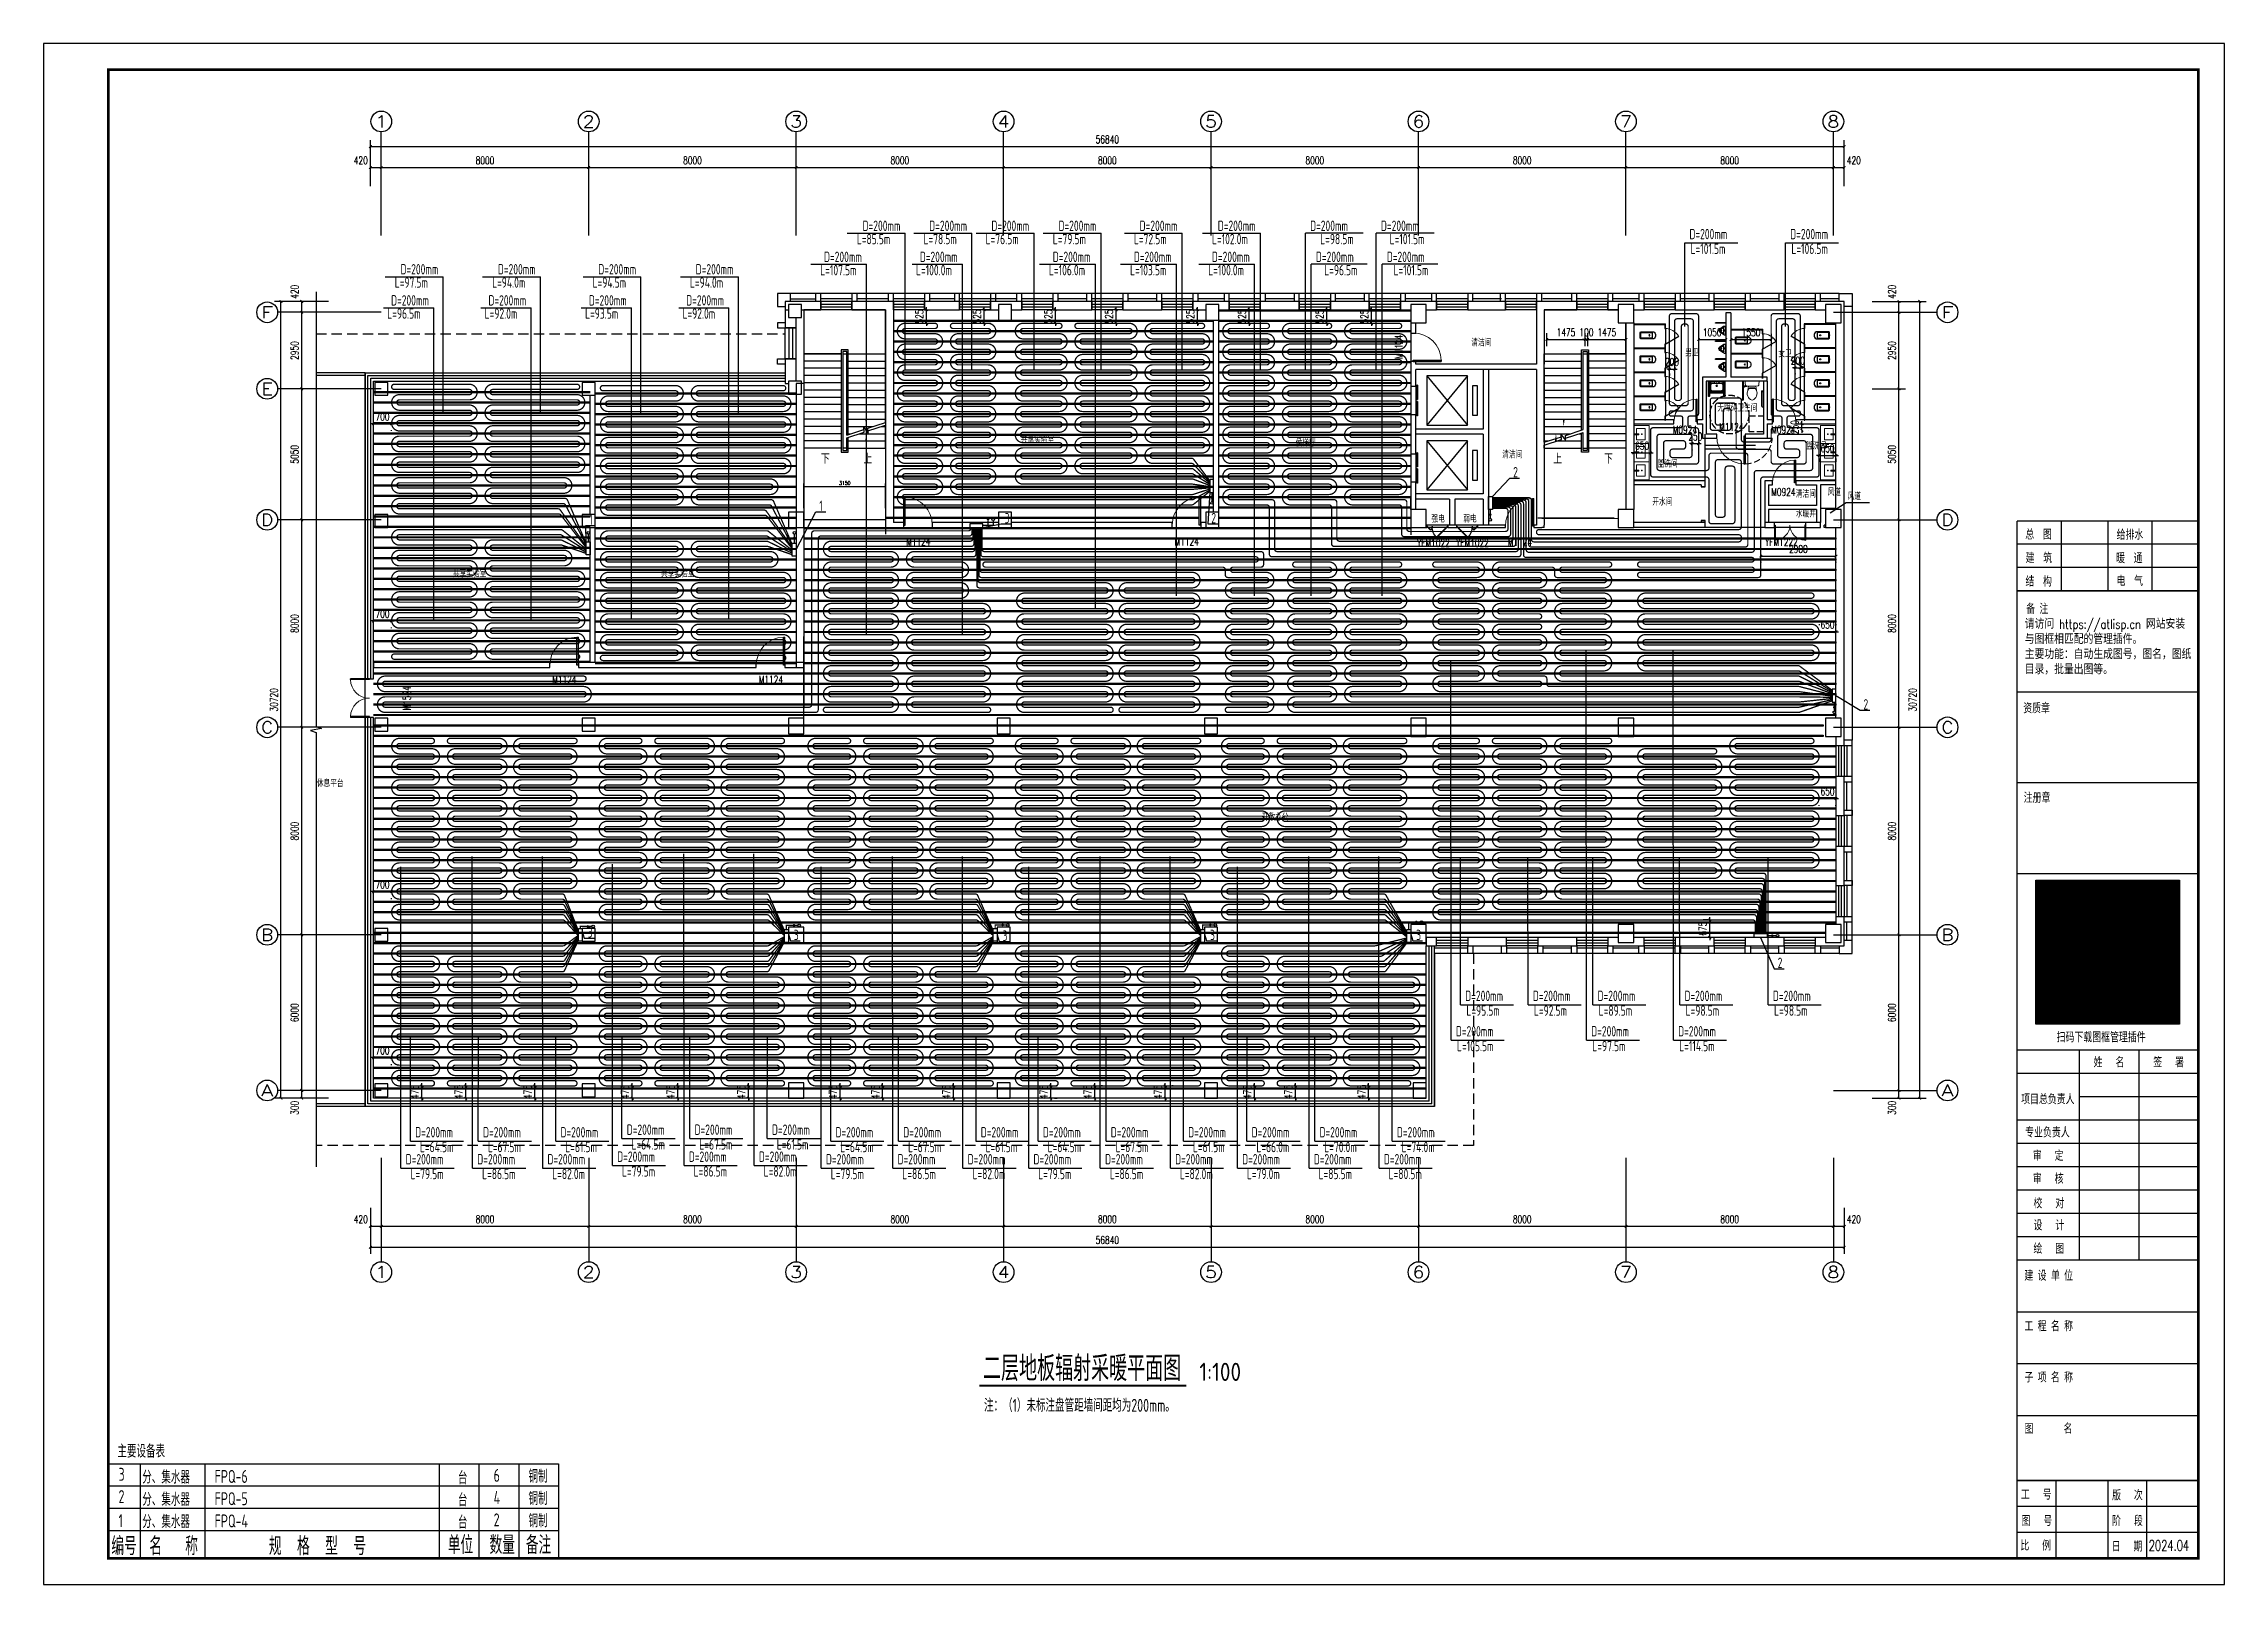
# Model space of a CAD drawing. Extents: x 2430460 to 2514560, y -608375 to -364775.
# Drawn here: x 2430460 to 2514560, y -546975 to -487575 of the extents above; entities that cross this region are included whole.
import ezdxf
from ezdxf.enums import TextEntityAlignment as Align

# ---------------------------------------------------------------- set-up
doc = ezdxf.new("R2018")
doc.units = 0
doc.header["$LTSCALE"] = 1000
doc.header["$MEASUREMENT"] = 0
for name, pattern in [('_DASH', [0.6, 0.4, -0.2]), ('CENTER', [2, 1.25, -0.25, 0.25, -0.25]), ('DASH', [0.35, 0.25, -0.1])]:
    doc.linetypes.add(name, pattern=pattern)
for name, color, linetype, lineweight in [('A-FLOR-IDEN', 7, 'Continuous', 20), ('A-LVTRY', 145, 'Continuous', 20), ('洁具', 144, 'Continuous', 9)]:
    doc.layers.add(name, color=color, linetype=linetype, lineweight=lineweight)
for name, color, linetype in [('AXIS', 3, 'Continuous'), ('AXIS_TEXT', 7, 'Continuous'), ('COLUMN', 9, 'Continuous'), ('CURTWALL', 4, 'Continuous'), ('DIM_SYMB', 3, 'Continuous'), ('EQ-采暖分集水器', 7, 'Continuous'), ('EVTR', 2, 'Continuous'), ('LATRINE', 6, 'Continuous'), ('LVTRY', 6, 'Continuous'), ('PIPE-地暖供', 4, 'Continuous'), ('PIPE-暖供水', 3, 'Continuous'), ('PIPE-暖回水', 2, 'DASH'), ('PUB_DIM', 3, 'Continuous'), ('PUB_TEXT', 7, 'Continuous'), ('STAIR', 2, 'Continuous'), ('TH_DIM', 3, 'Continuous'), ('TK', 4, 'Continuous'), ('VPIPE-暖供水', 3, 'Continuous'), ('VPIPE-暖回水', 2, 'Continuous'), ('WALL', 9, 'Continuous'), ('WINDOW', 4, 'Continuous'), ('WINDOW_TEXT', 7, 'Continuous'), ('木龙骨', 23, 'Continuous'), ('立面', 254, 'Continuous'), ('设备表', 7, 'Continuous'), ('采暖', 7, 'Continuous')]:
    doc.layers.add(name, color=color, linetype=linetype)
doc.styles.add('11$0$TSSD_Norm', font='TSSDENG', dxfattribs={"width": 0.7, "bigfont": 'HZTXT'})
doc.styles.add('26#标准$0$TSSD_REIN', font='Tssdeng.shx', dxfattribs={"width": 0.7, "bigfont": 'tssdchn.shx'})
doc.styles.add('_TCH_AXIS', font='COMPLEX', dxfattribs={"bigfont": 'GBCBIG'})
doc.styles.add('_TCH_DIM', font='SIMPLEX', dxfattribs={"bigfont": 'GBCBIG'})
doc.styles.add('_TCH_DIM_T3', font='SIMPLEX', dxfattribs={"width": 0.705882, "bigfont": 'GBCBIG'})
doc.styles.add('_TCH_WINDOW', font='SIMPLEX', dxfattribs={"height": 3.5, "bigfont": 'GBCBIG'})
doc.styles.add('_THVAC_SERIAL', font='COMPLEX', dxfattribs={"width": 0.8, "height": 3.5, "bigfont": 'HZTXT'})
doc.styles.add('COMPLEX', font='COMPLEX')
doc.styles.add('HZTXT1', font='romans.shx', dxfattribs={"width": 0.7, "bigfont": 'GBHZFS.SHX'})
doc.styles.add('ROS', font='simhei.ttf', dxfattribs={"width": 0.7})
doc.styles.get("Standard").update_dxf_attribs({"font": 'gbenor.shx', "bigfont": 'gbcbig.shx'})
doc.styles.add('TSSD_Dimension', font='tssdeng.shx', dxfattribs={"width": 0.7, "bigfont": 'hztxt.shx'})
doc.styles.add('TSSD_Rein', font='Tssdeng.shx', dxfattribs={"width": 0.7, "bigfont": 'hztxt.shx'})
doc.styles.add('黑体', font='simhei.ttf')
doc.dimstyles.new('_TCH_ARCH&&100', dxfattribs={"dimtxt": 297.5, "dimasz": 100, "dimexe": 250, "dimexo": 300, "dimgap": 126.25, "dimtad": 1, "dimdec": 0, "dimzin": 0, "dimdsep": 46, "dimtxsty": '_TCH_DIM_T3', "dimblk": 'ARCHTICK', "dimcen": 0.09, "dimclrt": 7, "dimazin": 2, "dimtfac": 1, "dimtdec": 0, "dimtix": 1, "dimtmove": 2, "dimatfit": 3, "dimfxl": 30, "dimtolj": 1, "dimtzin": 0, "dimarcsym": 0})
doc.dimstyles.new('_TCH_ARCH&&50', dxfattribs={"dimtxt": 148.75, "dimasz": 50, "dimexe": 125, "dimexo": 150, "dimgap": 63.125, "dimtad": 1, "dimdec": 0, "dimzin": 0, "dimdsep": 46, "dimtxsty": '_TCH_DIM_T3', "dimblk": 'ARCHTICK', "dimcen": 0.09, "dimclrt": 7, "dimazin": 2, "dimtfac": 1, "dimtdec": 0, "dimtix": 1, "dimtmove": 2, "dimatfit": 3, "dimfxl": 100, "dimtolj": 1, "dimtzin": 0, "dimarcsym": 0})

msp = doc.modelspace()

# ---------------------------------------------------------------- texts
at = {"char_height": 400, "width": 1509.222, "style": '26#标准$0$TSSD_REIN'}
for s, insert, attachment_point in [('D=200mm', (2463505.1, -494797.7), 9), ('D=200mm', (2466076.4, -494797.7), 9), ('D=200mm', (2468472.2, -494797.7), 9), ('D=200mm', (2471061.8, -494797.7), 9), ('D=200mm', (2474190.1, -494797.7), 9), ('D=200mm', (2477202.6, -494797.7), 9), ('D=200mm', (2479302, -494797.7), 7), ('D=200mm', (2482034.1, -494797.7), 7), ('L=85.5m', (2461820.6, -495308.8), 7), ('L=78.5m', (2464391.9, -495308.8), 7), ('L=76.5m', (2466787.7, -495308.8), 7), ('L=79.5m', (2469377.3, -495308.8), 7), ('L=72.5m', (2472505.6, -495308.8), 7), ('L=102.0m', (2475518.1, -495308.8), 7), ('L=98.5m', (2480986.5, -495308.8), 9), ('L=101.5m', (2483718.5, -495308.8), 9), ('D=200mm', (2493929.8, -495115.6), 7), ('L=101.5m', (2493973.8, -495683.7), 7), ('D=200mm', (2497817.9, -495115.6), 7), ('L=106.5m', (2497861.8, -495683.7), 7), ('D=200mm', (2445685.8, -496474), 9), ('D=200mm', (2449440.6, -496474), 9), ('D=200mm', (2453314.6, -496474), 9), ('D=200mm', (2457069.5, -496474), 9), ('L=107.5m', (2460409.7, -496506.8), 7), ('D=200mm', (2462017.3, -495995.7), 9), ('L=100.0m', (2464103.8, -496506.8), 7), ('D=200mm', (2465711.4, -495995.7), 9), ('L=106.0m', (2469230, -496506.8), 7), ('D=200mm', (2470837.6, -495995.7), 9), ('L=103.5m', (2472358.3, -496506.8), 7), ('D=200mm', (2473965.8, -495995.7), 9), ('L=100.0m', (2475370.8, -496506.8), 7), ('D=200mm', (2476978.3, -495995.7), 9), ('D=200mm', (2479526.3, -495995.7), 7), ('L=96.5m', (2481133.8, -496506.8), 9), ('D=200mm', (2482258.3, -495995.7), 7), ('L=101.5m', (2483865.9, -496506.8), 9), ('L=97.5m', (2444001.3, -496985.1), 7), ('L=94.0m', (2447756.1, -496985.1), 7), ('L=94.5m', (2451630.2, -496985.1), 7), ('L=94.0m', (2455385, -496985.1), 7), ('L=96.5m', (2443713.2, -498183), 7), ('D=200mm', (2445320.8, -497672), 9), ('L=92.0m', (2447468, -498183), 7), ('D=200mm', (2449075.6, -497672), 9), ('L=93.5m', (2451342, -498183), 7), ('D=200mm', (2452949.6, -497672), 9), ('L=92.0m', (2455096.9, -498183), 7), ('D=200mm', (2456704.4, -497672), 9), ('2', (2487131.7, -504296.6), 7), ('1', (2460374, -505592.7), 7), ('1', (2451502.2, -506126.5), 7), ('3', (2467521, -506066.4), 7), ('2', (2475491, -506066.4), 7), ('2', (2500641.6, -513247.6), 7), ('3', (2451443.7, -522038), 7), ('3', (2459393.7, -522137.1), 7), ('3', (2467443.7, -522166.9), 7), ('3', (2475443.7, -522138), 7), ('3', (2483393.7, -522138), 7), ('2', (2497332.5, -523211.9), 7), ('D=200mm', (2485284.2, -524486.4), 7), ('L=95.5m', (2485328.2, -525054.6), 7), ('D=200mm', (2487890.3, -524486.4), 7), ('L=92.5m', (2487934.2, -525054.6), 7), ('D=200mm', (2490387.3, -524486.4), 7), ('L=89.5m', (2490431.3, -525054.6), 7), ('D=200mm', (2493739, -524486.4), 7), ('L=98.5m', (2493782.9, -525054.6), 7), ('D=200mm', (2497149.4, -524486.4), 7), ('L=98.5m', (2497193.4, -525054.6), 7), ('D=200mm', (2484923.6, -525851.8), 7), ('D=200mm', (2490142.1, -525851.8), 7), ('D=200mm', (2493493.8, -525851.8), 7), ('L=105.5m', (2484967.5, -526420), 7), ('L=97.5m', (2490186.1, -526420), 7), ('L=114.5m', (2493537.7, -526420), 7), ('D=200mm', (2444789.8, -529744.7), 7), ('D=200mm', (2447406, -529744.7), 7), ('D=200mm', (2450392.2, -529744.7), 7), ('D=200mm', (2452947.1, -529644.7), 7), ('L=64.5m', (2453130.8, -530212.9), 7), ('D=200mm', (2455563.3, -529644.7), 7), ('L=67.5m', (2455747, -530212.9), 7), ('D=200mm', (2458549.5, -529644.7), 7), ('L=61.5m', (2458733.2, -530212.9), 7), ('D=200mm', (2460997.1, -529744.7), 7), ('D=200mm', (2463613.3, -529744.7), 7), ('D=200mm', (2466599.5, -529744.7), 7), ('D=200mm', (2468997.1, -529744.7), 7), ('D=200mm', (2471613.3, -529744.7), 7), ('D=200mm', (2474599.5, -529744.7), 7), ('D=200mm', (2477047.1, -529744.7), 7), ('D=200mm', (2479663.3, -529744.7), 7), ('D=200mm', (2482649.5, -529744.7), 7), ('D=200mm', (2444423.6, -530785.1), 7), ('L=64.5m', (2444973.5, -530312.9), 7), ('D=200mm', (2447185.9, -530785.1), 7), ('L=67.5m', (2447589.7, -530312.9), 7), ('D=200mm', (2449888.5, -530785.1), 7), ('L=61.5m', (2450575.9, -530312.9), 7), ('D=200mm', (2452580.9, -530685.1), 7), ('D=200mm', (2455343.2, -530685.1), 7), ('D=200mm', (2458045.8, -530685.1), 7), ('D=200mm', (2460630.9, -530785.1), 7), ('L=64.5m', (2461180.8, -530312.9), 7), ('D=200mm', (2463393.2, -530785.1), 7), ('L=67.5m', (2463797, -530312.9), 7), ('D=200mm', (2466095.8, -530785.1), 7), ('L=61.5m', (2466783.2, -530312.9), 7), ('D=200mm', (2468630.9, -530785.1), 7), ('L=64.5m', (2469180.8, -530312.9), 7), ('D=200mm', (2471393.2, -530785.1), 7), ('L=67.5m', (2471797, -530312.9), 7), ('D=200mm', (2474095.8, -530785.1), 7), ('L=61.5m', (2474783.2, -530312.9), 7), ('D=200mm', (2476680.9, -530785.1), 7), ('L=66.0m', (2477230.8, -530312.9), 7), ('D=200mm', (2479443.2, -530785.1), 7), ('L=70.0m', (2479847, -530312.9), 7), ('D=200mm', (2482145.8, -530785.1), 7), ('L=74.0m', (2482833.2, -530312.9), 7), ('L=79.5m', (2444607.2, -531353.2), 7), ('L=86.5m', (2447369.6, -531353.2), 7), ('L=82.0m', (2450072.2, -531353.2), 7), ('L=79.5m', (2452764.5, -531253.2), 7), ('L=86.5m', (2455526.8, -531253.2), 7), ('L=82.0m', (2458229.5, -531253.2), 7), ('L=79.5m', (2460814.5, -531353.2), 7), ('L=86.5m', (2463576.8, -531353.2), 7), ('L=82.0m', (2466279.5, -531353.2), 7), ('L=79.5m', (2468814.5, -531353.2), 7), ('L=86.5m', (2471576.8, -531353.2), 7), ('L=82.0m', (2474279.5, -531353.2), 7), ('L=79.0m', (2476864.5, -531353.2), 7), ('L=85.5m', (2479626.8, -531353.2), 7), ('L=80.5m', (2482329.5, -531353.2), 7)]:
    msp.add_mtext(s, dxfattribs=dict(at, insert=insert, attachment_point=attachment_point))
at = {"insert": (2466725.9, -539822.9), "char_height": 500, "attachment_point": 1, "style": 'TSSD_Rein'}
msp.add_mtext_dynamic_manual_height_columns('注：（1）未标注盘管距墙间距均为200mm。', width=7736.914, gutter_width=17.5, heights=[0], dxfattribs=at)
at = {"layer": 'PUB_TEXT'}
for s, height, p in [('二层地板辐射采暖平面图', 964.539, (2466689.3, -539131.6)), ('1:100', 700, (2475031.5, -539131.6))]:
    msp.add_text(s, height=height, dxfattribs=at).set_placement(p)
at = {"layer": 'PUB_TEXT', "style": '11$0$TSSD_Norm', "width": 0.7}
msp.add_text('主要设备表', height=500, dxfattribs=at).set_placement((2433306.4, -542090.2))
at = {"layer": '设备表', "linetype": 'Continuous', "lineweight": 0, "style": 'TSSD_Rein', "width": 0.7}
for s, p in [('分、集水器', (2434264.8, -543089.8)), ('FPQ-6', (2437055.1, -543064)), ('分、集水器', (2434264.8, -543947.8)), ('FPQ-5', (2437055.1, -543922)), ('分、集水器', (2434264.8, -544805.8)), ('FPQ-4', (2437055.1, -544780))]:
    msp.add_text(s, height=500, dxfattribs=at).set_placement(p)
at = {"layer": '采暖', "style": 'TSSD_Dimension', "width": 0.7}
for s, height, p in [('3', 500, (2433350.1, -542982.6)), ('台', 500, (2446435.9, -543114.4)), ('6', 500, (2447815.9, -543021.1)), ('铜制', 500, (2449159.9, -543057.7)), ('2', 500, (2433350.1, -543840.6)), ('台', 500, (2446435.9, -543972.4)), ('4', 500, (2447815.9, -543879.1)), ('铜制', 500, (2449159.9, -543915.7)), ('1', 500, (2433350.1, -544769.8)), ('台', 500, (2446435.9, -544830.4)), ('2', 500, (2447815.9, -544737.1)), ('铜制', 500, (2449159.9, -544773.7)), ('编号', 700, (2433073, -545850.2)), ('名   称', 700, (2434538.7, -545850.2)), ('规  格  型  号', 700, (2439149.1, -545850.2)), ('单位', 700, (2446048.6, -545806.1)), ('数量', 700, (2447656.5, -545806.1)), ('备注', 700, (2449058, -545806.1))]:
    msp.add_text(s, height=height, dxfattribs=at).set_placement(p)

# ---------------------------------------------------------------- blocks, each defined once
blk = doc.blocks.new('$lvtry$00000200')
at = {"color": 0}
for p, q in [((-110, -40), (-110, -470)), ((100, -30), (-100, -30)), ((110, -470), (110, -40))]:
    blk.add_line(p, q, dxfattribs=at)
blk.add_lwpolyline([(100, 0), (-100, 0, 0.414214), (-140, -40), (-140, -480, 0.414214), (-30, -590), (30, -590, 0.414214), (140, -480), (140, -40, 0.414214)], format="xyb", close=True, dxfattribs=at)
blk.add_lwpolyline([(140, -470), (-140, -470)], dxfattribs=at)
blk.add_circle((0, -359), 20, dxfattribs=at)
for centre, start, end in [((-100, -40), 90, 180), ((100, -40), 0, 90)]:
    blk.add_arc(centre, 10, start, end, dxfattribs=at)
for p in [(0, 0), (0, -359)]:
    blk.add_point(p, dxfattribs=at)
blk = doc.blocks.new('$lvtry$00000107')
for p, q in [((-170, 0), (170, 0)), ((-170, -61), (-170, 0)), ((170, -61), (170, 0)), ((-162, -88), (-69, -231)), ((-124, -91), (-43, -216)), ((-116, -76), (116, -76)), ((43, -216), (124, -91)), ((69, -231), (162, -88))]:
    blk.add_line(p, q)
for centre, radius in [((0, -177), 20), ((0, -38), 17.7)]:
    blk.add_circle(centre, radius)
for centre, radius, start, end in [((-120, -61), 50, 180, 213.0863), ((-116, -86), 10, 90, 213.0863), ((0, -191), 80, 210, 330), ((0, -191), 50, 210, 330), ((116, -86), 10, 326.9137, 90), ((120, -61), 50, 326.9137, 0)]:
    blk.add_arc(centre, radius, start, end)
blk.add_point((0, -38))
blk = doc.blocks.new('52')
at = {"layer": 'A-LVTRY'}
for p, q in [((2025174, -89652), (2025174, -90361)), ((2025207, -90361), (2025207, -89652)), ((2025355, -89937), (2025396, -90178)), ((2025725, -89937), (2025684, -90178)), ((2025897, -89971), (2025897, -89427)), ((2025964, -89954), (2025914, -89954)), ((2025930, -89954), (2025930, -89427)), ((2025964, -89344), (2025974, -89344)), ((2025964, -89397), (2025964, -89344)), ((2025970, -89354), (2025964, -89354)), ((2025970, -89387), (2025964, -89387)), ((2025974, -89397), (2025964, -89397)), ((2025964, -89944), (2025974, -89944)), ((2025964, -89997), (2025964, -89944)), ((2025164, -90361), (2025164, -90371)), ((2025217, -90361), (2025164, -90361)), ((2025217, -90371), (2025217, -90361)), ((2025333, -90174), (2025244, -90189)), ((2025259, -90164), (2025344, -90164)), ((2025352, -90170), (2025339, -90176)), ((2025435, -90084), (2025465, -90084)), ((2025435, -90106), (2025435, -90084)), ((2025465, -90106), (2025435, -90106)), ((2025465, -90084), (2025465, -90106)), ((2025475, -90101), (2025465, -90101)), ((2025475, -90106), (2025475, -90084)), ((2025605, -90106), (2025475, -90106)), ((2025605, -90084), (2025605, -90106)), ((2025605, -90101), (2025615, -90101)), ((2025615, -90084), (2025615, -90106)), ((2025645, -90084), (2025615, -90084)), ((2025615, -90106), (2025645, -90106)), ((2025645, -90106), (2025645, -90084)), ((2025914, -89987), (2025964, -89987)), ((2025974, -89997), (2025964, -89997))]:
    blk.add_line(p, q, dxfattribs=at)
blk.add_circle((2025244, -90164), 25, dxfattribs=at)
for centre, radius, start, end in [((2025190, -89652), 16.5, 0, 180), ((2025634, -89890), 283, 124.20546, 219.76911), ((2025540, -89751), 116, 55.79454, 124.20546), ((2025446, -89890), 283, 320.23089, 55.79454), ((2025970, -89427), 73, 90, 180), ((2025914, -89971), 16.5, 90, 270), ((2025970, -89427), 40, 90, 180), ((2025259, -90159), 4.47, 188.438, 270), ((2025956, -90326), 681, 170.56767, 181.29048), ((2025305, -90341), 30, 181.29048, 270), ((2025314, -90219), 30, 99.39242, 170.56767), ((2025540, -91588), 1417, 80.60758, 99.39242), ((2025334, -90181), 7.2, 44.80926, 99.60707), ((2025349, -90181), 11.1, 71.51587, 152.14384), ((2025344, -90172), 8.66, 13.40924, 90), ((2025440, -90052), 30, 219.76911, 265.55342), ((2025540, -88761), 1325, 265.55342, 274.44658), ((2025641, -90052), 30, 274.44658, 320.23089), ((2025766, -90219), 30, 9.43233, 80.60758), ((2025775, -90341), 30, 270, 358.70952), ((2025124, -90326), 681, 358.70952, 9.43233)]:
    blk.add_arc(centre, radius, start, end, dxfattribs=at)
blk = doc.blocks.new('$plan$00003700')
at = {"layer": '洁具'}
for p, q in [((-279, -123), (-251, -123)), ((-277, -51), (-251, -51)), ((-251, -349), (-251, -26)), ((-251, -26), (251, -26)), ((-221, -381), (-251, -349)), ((-232, -26), (-232, -79)), ((-232, -79), (-154, -79)), ((-191, -100), (-232, -127)), ((-232, -127), (-232, -335)), ((-232, -335), (-191, -381)), ((222, -381), (-221, -381)), ((-191, -100), (189, -100)), ((-149, -84), (-149, -100)), ((148, -84), (148, -100)), ((232, -79), (153, -79)), ((232, -335), (191, -381)), ((192, -101), (232, -127)), ((222, -381), (251, -349)), ((232, -26), (232, -79)), ((232, -127), (232, -335)), ((251, -349), (251, -26)), ((279, -51), (253, -51)), ((281, -123), (253, -123))]:
    blk.add_line(p, q, dxfattribs=at)
blk.add_lwpolyline([(280, -350), (230, -410), (-230, -410), (-280, -350), (-280, 0), (280, 0)], close=True, dxfattribs=at)
for centre, radius in [((-89, -56), 15), ((1, -182), 33.1), ((1, -182), 24.9), ((1, -44), 8), ((91, -54), 15)]:
    blk.add_circle(centre, radius, dxfattribs=at)
for centre, start, end in [((-154, -84), 0, 90), ((153, -84), 90, 180), ((189, -105), 57.24435, 90)]:
    blk.add_arc(centre, 5, start, end, dxfattribs=at)
blk = doc.blocks.new('A$C372F7DB2')
at = {"layer": 'LVTRY'}
for points in [[(-580, -40, -1), (-580, 0), (0, 0), (0, -40)], [(-580, -640, -1), (-580, -600), (0, -600), (0, -640)], [(-470, -39, -1), (-431, -39), (-431, -600, -1), (-470, -600)]]:
    blk.add_lwpolyline(points, format="xyb", close=True, dxfattribs=at)
at = {"layer": 'LVTRY', "rotation": 269.9999999999999}
blk.add_blockref('$plan$00003700', (0, -320, 0), dxfattribs=at)
blk = doc.blocks.new('A$C549865D3')
at = {"layer": 'A-LVTRY'}
blk.add_lwpolyline([(299, 430), (550, 430), (550, 0), (0, 0), (0, 430), (252, 430)], dxfattribs=at)
for points in [[(252, 500), (252, 458), (299, 458), (299, 500)], [(299, 500), (299, 310), (252, 310), (252, 500)]]:
    blk.add_lwpolyline(points, close=True, dxfattribs=at)
blk.add_circle((275, 170), 20, dxfattribs=at)
blk = doc.blocks.new('2313414')
at = {"layer": 'A-LVTRY'}
blk.add_lwpolyline([(1698294, -109163), (1698294, -108463), (1698894, -108463), (1698894, -109163)], close=True, dxfattribs=at)
at = {"layer": 'A-LVTRY', "xscale": -0.8, "yscale": 0.8, "zscale": 0.8, "rotation": 90}
blk.add_blockref('A$C549865D3', (1698741, -108582), dxfattribs=at)
blk = doc.blocks.new('_ArchTick')
at = {"color": 0, "linetype": 'ByBlock', "const_width": 0.4}
blk.add_lwpolyline([(-0.5, -0.5), (0.5, 0.5)], dxfattribs=at)
blk = doc.blocks.new('*D57')
at = {"layer": 'Defpoints', "color": 0, "transparency": 16777216}
for p in [(22696, 22926), (24029, 22926), (22696, 22506)]:
    blk.add_point(p, dxfattribs=at)
at = {"layer": 'PUB_DIM', "color": 0, "lineweight": -2, "transparency": 16777216}
for p, q in [((22996, 22926), (24279, 22926)), ((24029, 22506), (24029, 22926)), ((22996, 22506), (24279, 22506))]:
    blk.add_line(p, q, dxfattribs=at)
at = {"layer": 'PUB_DIM', "color": 0, "lineweight": -2, "transparency": 16777216, "xscale": 100, "yscale": 100, "zscale": 100}
for p, rotation in [((24029, 22926), 90), ((24029, 22506), 270)]:
    blk.add_blockref('_ArchTick', p, dxfattribs=dict(at, rotation=rotation))
at = {"layer": 'PUB_DIM', "color": 7, "transparency": 16777216, "insert": (23754, 23296), "char_height": 297.5, "attachment_point": 5, "rotation": 90, "style": '_TCH_DIM_T3'}
blk.add_mtext('\\A1;420', dxfattribs=at)
blk = doc.blocks.new('*D58')
at = {"layer": 'Defpoints', "color": 0, "transparency": 16777216}
for p in [(22696, 22506), (24029, 22506), (22696, 19556)]:
    blk.add_point(p, dxfattribs=at)
at = {"layer": 'PUB_DIM', "color": 0, "lineweight": -2, "transparency": 16777216}
for p, q in [((22996, 22506), (24279, 22506)), ((24029, 19556), (24029, 22506)), ((22996, 19556), (24279, 19556))]:
    blk.add_line(p, q, dxfattribs=at)
at = {"layer": 'PUB_DIM', "color": 0, "lineweight": -2, "transparency": 16777216, "xscale": 100, "yscale": 100, "zscale": 100}
for p, rotation in [((24029, 22506), 90), ((24029, 19556), 270)]:
    blk.add_blockref('_ArchTick', p, dxfattribs=dict(at, rotation=rotation))
at = {"layer": 'PUB_DIM', "color": 7, "transparency": 16777216, "insert": (23754, 21031), "char_height": 297.5, "attachment_point": 5, "rotation": 90, "style": '_TCH_DIM_T3'}
blk.add_mtext('\\A1;2950', dxfattribs=at)
blk = doc.blocks.new('*D59')
at = {"layer": 'Defpoints', "color": 0, "transparency": 16777216}
for p in [(22696, 19556), (24029, 19556), (22696, 14506)]:
    blk.add_point(p, dxfattribs=at)
at = {"layer": 'PUB_DIM', "color": 0, "lineweight": -2, "transparency": 16777216}
for p, q in [((22996, 19556), (24279, 19556)), ((24029, 14506), (24029, 19556)), ((22996, 14506), (24279, 14506))]:
    blk.add_line(p, q, dxfattribs=at)
at = {"layer": 'PUB_DIM', "color": 0, "lineweight": -2, "transparency": 16777216, "xscale": 100, "yscale": 100, "zscale": 100}
for p, rotation in [((24029, 19556), 90), ((24029, 14506), 270)]:
    blk.add_blockref('_ArchTick', p, dxfattribs=dict(at, rotation=rotation))
at = {"layer": 'PUB_DIM', "color": 7, "transparency": 16777216, "insert": (23754, 17031), "char_height": 297.5, "attachment_point": 5, "rotation": 90, "style": '_TCH_DIM_T3'}
blk.add_mtext('\\A1;5050', dxfattribs=at)
blk = doc.blocks.new('*D60')
at = {"layer": 'Defpoints', "color": 0, "transparency": 16777216}
for p in [(22696, 14506), (24029, 14506), (22696, 6506)]:
    blk.add_point(p, dxfattribs=at)
at = {"layer": 'PUB_DIM', "color": 0, "lineweight": -2, "transparency": 16777216}
for p, q in [((22996, 14506), (24279, 14506)), ((24029, 6506), (24029, 14506)), ((22996, 6506), (24279, 6506))]:
    blk.add_line(p, q, dxfattribs=at)
at = {"layer": 'PUB_DIM', "color": 0, "lineweight": -2, "transparency": 16777216, "xscale": 100, "yscale": 100, "zscale": 100}
for p, rotation in [((24029, 14506), 90), ((24029, 6506), 270)]:
    blk.add_blockref('_ArchTick', p, dxfattribs=dict(at, rotation=rotation))
at = {"layer": 'PUB_DIM', "color": 7, "transparency": 16777216, "insert": (23754, 10506), "char_height": 297.5, "attachment_point": 5, "rotation": 90, "style": '_TCH_DIM_T3'}
blk.add_mtext('\\A1;8000', dxfattribs=at)
blk = doc.blocks.new('*D61')
at = {"layer": 'Defpoints', "color": 0, "transparency": 16777216}
for p in [(22696, 6506), (24029, 6506), (22696, -1494)]:
    blk.add_point(p, dxfattribs=at)
at = {"layer": 'PUB_DIM', "color": 0, "lineweight": -2, "transparency": 16777216}
for p, q in [((22996, 6506), (24279, 6506)), ((24029, -1494), (24029, 6506)), ((22996, -1494), (24279, -1494))]:
    blk.add_line(p, q, dxfattribs=at)
at = {"layer": 'PUB_DIM', "color": 0, "lineweight": -2, "transparency": 16777216, "xscale": 100, "yscale": 100, "zscale": 100}
for p, rotation in [((24029, 6506), 90), ((24029, -1494), 270)]:
    blk.add_blockref('_ArchTick', p, dxfattribs=dict(at, rotation=rotation))
at = {"layer": 'PUB_DIM', "color": 7, "transparency": 16777216, "insert": (23754, 2506), "char_height": 297.5, "attachment_point": 5, "rotation": 90, "style": '_TCH_DIM_T3'}
blk.add_mtext('\\A1;8000', dxfattribs=at)
blk = doc.blocks.new('*D62')
at = {"layer": 'Defpoints', "color": 0, "transparency": 16777216}
for p in [(22696, -1494), (24029, -1494), (22696, -7494)]:
    blk.add_point(p, dxfattribs=at)
at = {"layer": 'PUB_DIM', "color": 0, "lineweight": -2, "transparency": 16777216}
for p, q in [((22996, -1494), (24279, -1494)), ((24029, -7494), (24029, -1494)), ((22996, -7494), (24279, -7494))]:
    blk.add_line(p, q, dxfattribs=at)
at = {"layer": 'PUB_DIM', "color": 0, "lineweight": -2, "transparency": 16777216, "xscale": 100, "yscale": 100, "zscale": 100}
for p, rotation in [((24029, -1494), 90), ((24029, -7494), 270)]:
    blk.add_blockref('_ArchTick', p, dxfattribs=dict(at, rotation=rotation))
at = {"layer": 'PUB_DIM', "color": 7, "transparency": 16777216, "insert": (23754, -4494), "char_height": 297.5, "attachment_point": 5, "rotation": 90, "style": '_TCH_DIM_T3'}
blk.add_mtext('\\A1;6000', dxfattribs=at)
blk = doc.blocks.new('*D63')
at = {"layer": 'Defpoints', "color": 0, "transparency": 16777216}
for p in [(22696, -7494), (24029, -7494), (22696, -7794)]:
    blk.add_point(p, dxfattribs=at)
at = {"layer": 'PUB_DIM', "color": 0, "lineweight": -2, "transparency": 16777216}
for p, q in [((22996, -7494), (24279, -7494)), ((24029, -7794), (24029, -7494)), ((22996, -7794), (24279, -7794))]:
    blk.add_line(p, q, dxfattribs=at)
at = {"layer": 'PUB_DIM', "color": 0, "lineweight": -2, "transparency": 16777216, "xscale": 100, "yscale": 100, "zscale": 100}
for p, rotation in [((24029, -7494), 90), ((24029, -7794), 270)]:
    blk.add_blockref('_ArchTick', p, dxfattribs=dict(at, rotation=rotation))
at = {"layer": 'PUB_DIM', "color": 7, "transparency": 16777216, "insert": (23754, -8164), "char_height": 297.5, "attachment_point": 5, "rotation": 90, "style": '_TCH_DIM_T3'}
blk.add_mtext('\\A1;300', dxfattribs=at)
blk = doc.blocks.new('*D64')
at = {"layer": 'Defpoints', "color": 0, "transparency": 16777216}
for p in [(23637, 22926), (24828, 22926), (23637, -7794)]:
    blk.add_point(p, dxfattribs=at)
at = {"layer": 'PUB_DIM', "color": 0, "lineweight": -2, "transparency": 16777216}
for p, q in [((23937, 22926), (25078, 22926)), ((24828, -7794), (24828, 22926)), ((23937, -7794), (25078, -7794))]:
    blk.add_line(p, q, dxfattribs=at)
at = {"layer": 'PUB_DIM', "color": 0, "lineweight": -2, "transparency": 16777216, "xscale": 100, "yscale": 100, "zscale": 100}
for p, rotation in [((24828, 22926), 90), ((24828, -7794), 270)]:
    blk.add_blockref('_ArchTick', p, dxfattribs=dict(at, rotation=rotation))
at = {"layer": 'PUB_DIM', "color": 7, "transparency": 16777216, "insert": (24553, 7566), "char_height": 297.5, "attachment_point": 5, "rotation": 90, "style": '_TCH_DIM_T3'}
blk.add_mtext('\\A1;30720', dxfattribs=at)
blk = doc.blocks.new('*D65')
at = {"layer": 'Defpoints', "color": 0, "transparency": 16777216}
for p in [(-37568, 22926), (-36236, 22926), (-36236, 22506)]:
    blk.add_point(p, dxfattribs=at)
at = {"layer": 'PUB_DIM', "color": 0, "lineweight": -2, "transparency": 16777216}
for p, q in [((-36536, 22926), (-37818, 22926)), ((-37568, 22506), (-37568, 22926)), ((-36536, 22506), (-37818, 22506))]:
    blk.add_line(p, q, dxfattribs=at)
at = {"layer": 'PUB_DIM', "color": 0, "lineweight": -2, "transparency": 16777216, "xscale": 100, "yscale": 100, "zscale": 100}
for p, rotation in [((-37568, 22926), 90), ((-37568, 22506), 270)]:
    blk.add_blockref('_ArchTick', p, dxfattribs=dict(at, rotation=rotation))
at = {"layer": 'PUB_DIM', "color": 7, "transparency": 16777216, "insert": (-37843, 23296), "char_height": 297.5, "attachment_point": 5, "rotation": 90, "style": '_TCH_DIM_T3'}
blk.add_mtext('\\A1;420', dxfattribs=at)
blk = doc.blocks.new('*D66')
at = {"layer": 'Defpoints', "color": 0, "transparency": 16777216}
for p in [(-37568, 22506), (-36236, 22506), (-36236, 19556)]:
    blk.add_point(p, dxfattribs=at)
at = {"layer": 'PUB_DIM', "color": 0, "lineweight": -2, "transparency": 16777216}
for p, q in [((-36536, 22506), (-37818, 22506)), ((-37568, 19556), (-37568, 22506)), ((-36536, 19556), (-37818, 19556))]:
    blk.add_line(p, q, dxfattribs=at)
at = {"layer": 'PUB_DIM', "color": 0, "lineweight": -2, "transparency": 16777216, "xscale": 100, "yscale": 100, "zscale": 100}
for p, rotation in [((-37568, 22506), 90), ((-37568, 19556), 270)]:
    blk.add_blockref('_ArchTick', p, dxfattribs=dict(at, rotation=rotation))
at = {"layer": 'PUB_DIM', "color": 7, "transparency": 16777216, "insert": (-37843, 21031), "char_height": 297.5, "attachment_point": 5, "rotation": 90, "style": '_TCH_DIM_T3'}
blk.add_mtext('\\A1;2950', dxfattribs=at)
blk = doc.blocks.new('*D67')
at = {"layer": 'Defpoints', "color": 0, "transparency": 16777216}
for p in [(-37568, 19556), (-36236, 19556), (-36236, 14506)]:
    blk.add_point(p, dxfattribs=at)
at = {"layer": 'PUB_DIM', "color": 0, "lineweight": -2, "transparency": 16777216}
for p, q in [((-36536, 19556), (-37818, 19556)), ((-37568, 14506), (-37568, 19556)), ((-36536, 14506), (-37818, 14506))]:
    blk.add_line(p, q, dxfattribs=at)
at = {"layer": 'PUB_DIM', "color": 0, "lineweight": -2, "transparency": 16777216, "xscale": 100, "yscale": 100, "zscale": 100}
for p, rotation in [((-37568, 19556), 90), ((-37568, 14506), 270)]:
    blk.add_blockref('_ArchTick', p, dxfattribs=dict(at, rotation=rotation))
at = {"layer": 'PUB_DIM', "color": 7, "transparency": 16777216, "insert": (-37843, 17031), "char_height": 297.5, "attachment_point": 5, "rotation": 90, "style": '_TCH_DIM_T3'}
blk.add_mtext('\\A1;5050', dxfattribs=at)
blk = doc.blocks.new('*D68')
at = {"layer": 'Defpoints', "color": 0, "transparency": 16777216}
for p in [(-37568, 14506), (-36236, 14506), (-36236, 6506)]:
    blk.add_point(p, dxfattribs=at)
at = {"layer": 'PUB_DIM', "color": 0, "lineweight": -2, "transparency": 16777216}
for p, q in [((-36536, 14506), (-37818, 14506)), ((-37568, 6506), (-37568, 14506)), ((-36536, 6506), (-37818, 6506))]:
    blk.add_line(p, q, dxfattribs=at)
at = {"layer": 'PUB_DIM', "color": 0, "lineweight": -2, "transparency": 16777216, "xscale": 100, "yscale": 100, "zscale": 100}
for p, rotation in [((-37568, 14506), 90), ((-37568, 6506), 270)]:
    blk.add_blockref('_ArchTick', p, dxfattribs=dict(at, rotation=rotation))
at = {"layer": 'PUB_DIM', "color": 7, "transparency": 16777216, "insert": (-37843, 10506), "char_height": 297.5, "attachment_point": 5, "rotation": 90, "style": '_TCH_DIM_T3'}
blk.add_mtext('\\A1;8000', dxfattribs=at)
blk = doc.blocks.new('*D69')
at = {"layer": 'Defpoints', "color": 0, "transparency": 16777216}
for p in [(-37568, 6506), (-36236, 6506), (-36236, -1494)]:
    blk.add_point(p, dxfattribs=at)
at = {"layer": 'PUB_DIM', "color": 0, "lineweight": -2, "transparency": 16777216}
for p, q in [((-36536, 6506), (-37818, 6506)), ((-37568, -1494), (-37568, 6506)), ((-36536, -1494), (-37818, -1494))]:
    blk.add_line(p, q, dxfattribs=at)
at = {"layer": 'PUB_DIM', "color": 0, "lineweight": -2, "transparency": 16777216, "xscale": 100, "yscale": 100, "zscale": 100}
for p, rotation in [((-37568, 6506), 90), ((-37568, -1494), 270)]:
    blk.add_blockref('_ArchTick', p, dxfattribs=dict(at, rotation=rotation))
at = {"layer": 'PUB_DIM', "color": 7, "transparency": 16777216, "insert": (-37843, 2506), "char_height": 297.5, "attachment_point": 5, "rotation": 90, "style": '_TCH_DIM_T3'}
blk.add_mtext('\\A1;8000', dxfattribs=at)
blk = doc.blocks.new('*D70')
at = {"layer": 'Defpoints', "color": 0, "transparency": 16777216}
for p in [(-37568, -1494), (-36236, -1494), (-36236, -7494)]:
    blk.add_point(p, dxfattribs=at)
at = {"layer": 'PUB_DIM', "color": 0, "lineweight": -2, "transparency": 16777216}
for p, q in [((-36536, -1494), (-37818, -1494)), ((-37568, -7494), (-37568, -1494)), ((-36536, -7494), (-37818, -7494))]:
    blk.add_line(p, q, dxfattribs=at)
at = {"layer": 'PUB_DIM', "color": 0, "lineweight": -2, "transparency": 16777216, "xscale": 100, "yscale": 100, "zscale": 100}
for p, rotation in [((-37568, -1494), 90), ((-37568, -7494), 270)]:
    blk.add_blockref('_ArchTick', p, dxfattribs=dict(at, rotation=rotation))
at = {"layer": 'PUB_DIM', "color": 7, "transparency": 16777216, "insert": (-37843, -4494), "char_height": 297.5, "attachment_point": 5, "rotation": 90, "style": '_TCH_DIM_T3'}
blk.add_mtext('\\A1;6000', dxfattribs=at)
blk = doc.blocks.new('*D71')
at = {"layer": 'Defpoints', "color": 0, "transparency": 16777216}
for p in [(-37568, -7494), (-36236, -7494), (-36236, -7794)]:
    blk.add_point(p, dxfattribs=at)
at = {"layer": 'PUB_DIM', "color": 0, "lineweight": -2, "transparency": 16777216}
for p, q in [((-36536, -7494), (-37818, -7494)), ((-37568, -7794), (-37568, -7494)), ((-36536, -7794), (-37818, -7794))]:
    blk.add_line(p, q, dxfattribs=at)
at = {"layer": 'PUB_DIM', "color": 0, "lineweight": -2, "transparency": 16777216, "xscale": 100, "yscale": 100, "zscale": 100}
for p, rotation in [((-37568, -7494), 90), ((-37568, -7794), 270)]:
    blk.add_blockref('_ArchTick', p, dxfattribs=dict(at, rotation=rotation))
at = {"layer": 'PUB_DIM', "color": 7, "transparency": 16777216, "insert": (-37843, -8164), "char_height": 297.5, "attachment_point": 5, "rotation": 90, "style": '_TCH_DIM_T3'}
blk.add_mtext('\\A1;300', dxfattribs=at)
blk = doc.blocks.new('*D72')
at = {"layer": 'Defpoints', "color": 0, "transparency": 16777216}
for p in [(-38368, 22926), (-37177, 22926), (-37177, -7794)]:
    blk.add_point(p, dxfattribs=at)
at = {"layer": 'PUB_DIM', "color": 0, "lineweight": -2, "transparency": 16777216}
for p, q in [((-37477, 22926), (-38618, 22926)), ((-38368, -7794), (-38368, 22926)), ((-37477, -7794), (-38618, -7794))]:
    blk.add_line(p, q, dxfattribs=at)
at = {"layer": 'PUB_DIM', "color": 0, "lineweight": -2, "transparency": 16777216, "xscale": 100, "yscale": 100, "zscale": 100}
for p, rotation in [((-38368, 22926), 90), ((-38368, -7794), 270)]:
    blk.add_blockref('_ArchTick', p, dxfattribs=dict(at, rotation=rotation))
at = {"layer": 'PUB_DIM', "color": 7, "transparency": 16777216, "insert": (-38643, 7566), "char_height": 297.5, "attachment_point": 5, "rotation": 90, "style": '_TCH_DIM_T3'}
blk.add_mtext('\\A1;30720', dxfattribs=at)
blk = doc.blocks.new('*D73')
at = {"layer": 'Defpoints', "color": 0, "transparency": 16777216}
for p in [(-34921, -11715), (-34501, -11715), (-34501, -12732)]:
    blk.add_point(p, dxfattribs=at)
at = {"layer": 'PUB_DIM', "color": 0, "lineweight": -2, "transparency": 16777216}
for p, q in [((-34921, -12015), (-34921, -12982)), ((-34501, -12015), (-34501, -12982)), ((-34921, -12732), (-34501, -12732))]:
    blk.add_line(p, q, dxfattribs=at)
at = {"layer": 'PUB_DIM', "color": 0, "lineweight": -2, "transparency": 16777216, "xscale": 100, "yscale": 100, "zscale": 100, "rotation": 180}
blk.add_blockref('_ArchTick', (-34921, -12732), dxfattribs=at)
at = {"layer": 'PUB_DIM', "color": 0, "lineweight": -2, "transparency": 16777216, "xscale": 100, "yscale": 100, "zscale": 100}
blk.add_blockref('_ArchTick', (-34501, -12732), dxfattribs=at)
at = {"layer": 'PUB_DIM', "color": 7, "transparency": 16777216, "insert": (-35291, -12457), "char_height": 297.5, "attachment_point": 5, "style": '_TCH_DIM_T3'}
blk.add_mtext('\\A1;420', dxfattribs=at)
blk = doc.blocks.new('*D74')
at = {"layer": 'Defpoints', "color": 0, "transparency": 16777216}
for p in [(-34501, -11715), (-26501, -11715), (-26501, -12732)]:
    blk.add_point(p, dxfattribs=at)
at = {"layer": 'PUB_DIM', "color": 0, "lineweight": -2, "transparency": 16777216}
for p, q in [((-34501, -12015), (-34501, -12982)), ((-26501, -12015), (-26501, -12982)), ((-34501, -12732), (-26501, -12732))]:
    blk.add_line(p, q, dxfattribs=at)
at = {"layer": 'PUB_DIM', "color": 0, "lineweight": -2, "transparency": 16777216, "xscale": 100, "yscale": 100, "zscale": 100, "rotation": 180}
blk.add_blockref('_ArchTick', (-34501, -12732), dxfattribs=at)
at = {"layer": 'PUB_DIM', "color": 0, "lineweight": -2, "transparency": 16777216, "xscale": 100, "yscale": 100, "zscale": 100}
blk.add_blockref('_ArchTick', (-26501, -12732), dxfattribs=at)
at = {"layer": 'PUB_DIM', "color": 7, "transparency": 16777216, "insert": (-30501, -12457), "char_height": 297.5, "attachment_point": 5, "style": '_TCH_DIM_T3'}
blk.add_mtext('\\A1;8000', dxfattribs=at)
blk = doc.blocks.new('*D75')
at = {"layer": 'Defpoints', "color": 0, "transparency": 16777216}
for p in [(-26501, -11715), (-18501, -11715), (-18501, -12732)]:
    blk.add_point(p, dxfattribs=at)
at = {"layer": 'PUB_DIM', "color": 0, "lineweight": -2, "transparency": 16777216}
for p, q in [((-26501, -12015), (-26501, -12982)), ((-18501, -12015), (-18501, -12982)), ((-26501, -12732), (-18501, -12732))]:
    blk.add_line(p, q, dxfattribs=at)
at = {"layer": 'PUB_DIM', "color": 0, "lineweight": -2, "transparency": 16777216, "xscale": 100, "yscale": 100, "zscale": 100, "rotation": 180}
blk.add_blockref('_ArchTick', (-26501, -12732), dxfattribs=at)
at = {"layer": 'PUB_DIM', "color": 0, "lineweight": -2, "transparency": 16777216, "xscale": 100, "yscale": 100, "zscale": 100}
blk.add_blockref('_ArchTick', (-18501, -12732), dxfattribs=at)
at = {"layer": 'PUB_DIM', "color": 7, "transparency": 16777216, "insert": (-22501, -12457), "char_height": 297.5, "attachment_point": 5, "style": '_TCH_DIM_T3'}
blk.add_mtext('\\A1;8000', dxfattribs=at)
blk = doc.blocks.new('*D76')
at = {"layer": 'Defpoints', "color": 0, "transparency": 16777216}
for p in [(-18501, -11715), (-10501, -11715), (-10501, -12732)]:
    blk.add_point(p, dxfattribs=at)
at = {"layer": 'PUB_DIM', "color": 0, "lineweight": -2, "transparency": 16777216}
for p, q in [((-18501, -12015), (-18501, -12982)), ((-10501, -12015), (-10501, -12982)), ((-18501, -12732), (-10501, -12732))]:
    blk.add_line(p, q, dxfattribs=at)
at = {"layer": 'PUB_DIM', "color": 0, "lineweight": -2, "transparency": 16777216, "xscale": 100, "yscale": 100, "zscale": 100, "rotation": 180}
blk.add_blockref('_ArchTick', (-18501, -12732), dxfattribs=at)
at = {"layer": 'PUB_DIM', "color": 0, "lineweight": -2, "transparency": 16777216, "xscale": 100, "yscale": 100, "zscale": 100}
blk.add_blockref('_ArchTick', (-10501, -12732), dxfattribs=at)
at = {"layer": 'PUB_DIM', "color": 7, "transparency": 16777216, "insert": (-14501, -12457), "char_height": 297.5, "attachment_point": 5, "style": '_TCH_DIM_T3'}
blk.add_mtext('\\A1;8000', dxfattribs=at)
blk = doc.blocks.new('*D77')
at = {"layer": 'Defpoints', "color": 0, "transparency": 16777216}
for p in [(-10501, -11715), (-2501, -11715), (-2501, -12732)]:
    blk.add_point(p, dxfattribs=at)
at = {"layer": 'PUB_DIM', "color": 0, "lineweight": -2, "transparency": 16777216}
for p, q in [((-10501, -12015), (-10501, -12982)), ((-2501, -12015), (-2501, -12982)), ((-10501, -12732), (-2501, -12732))]:
    blk.add_line(p, q, dxfattribs=at)
at = {"layer": 'PUB_DIM', "color": 0, "lineweight": -2, "transparency": 16777216, "xscale": 100, "yscale": 100, "zscale": 100, "rotation": 180}
blk.add_blockref('_ArchTick', (-10501, -12732), dxfattribs=at)
at = {"layer": 'PUB_DIM', "color": 0, "lineweight": -2, "transparency": 16777216, "xscale": 100, "yscale": 100, "zscale": 100}
blk.add_blockref('_ArchTick', (-2501, -12732), dxfattribs=at)
at = {"layer": 'PUB_DIM', "color": 7, "transparency": 16777216, "insert": (-6501, -12457), "char_height": 297.5, "attachment_point": 5, "style": '_TCH_DIM_T3'}
blk.add_mtext('\\A1;8000', dxfattribs=at)
blk = doc.blocks.new('*D78')
at = {"layer": 'Defpoints', "color": 0, "transparency": 16777216}
for p in [(-2501, -11715), (5499, -11715), (5499, -12732)]:
    blk.add_point(p, dxfattribs=at)
at = {"layer": 'PUB_DIM', "color": 0, "lineweight": -2, "transparency": 16777216}
for p, q in [((-2501, -12015), (-2501, -12982)), ((5499, -12015), (5499, -12982)), ((-2501, -12732), (5499, -12732))]:
    blk.add_line(p, q, dxfattribs=at)
at = {"layer": 'PUB_DIM', "color": 0, "lineweight": -2, "transparency": 16777216, "xscale": 100, "yscale": 100, "zscale": 100, "rotation": 180}
blk.add_blockref('_ArchTick', (-2501, -12732), dxfattribs=at)
at = {"layer": 'PUB_DIM', "color": 0, "lineweight": -2, "transparency": 16777216, "xscale": 100, "yscale": 100, "zscale": 100}
blk.add_blockref('_ArchTick', (5499, -12732), dxfattribs=at)
at = {"layer": 'PUB_DIM', "color": 7, "transparency": 16777216, "insert": (1499, -12457), "char_height": 297.5, "attachment_point": 5, "style": '_TCH_DIM_T3'}
blk.add_mtext('\\A1;8000', dxfattribs=at)
blk = doc.blocks.new('*D79')
at = {"layer": 'Defpoints', "color": 0, "transparency": 16777216}
for p in [(5499, -11715), (13499, -11715), (13499, -12732)]:
    blk.add_point(p, dxfattribs=at)
at = {"layer": 'PUB_DIM', "color": 0, "lineweight": -2, "transparency": 16777216}
for p, q in [((5499, -12015), (5499, -12982)), ((13499, -12015), (13499, -12982)), ((5499, -12732), (13499, -12732))]:
    blk.add_line(p, q, dxfattribs=at)
at = {"layer": 'PUB_DIM', "color": 0, "lineweight": -2, "transparency": 16777216, "xscale": 100, "yscale": 100, "zscale": 100, "rotation": 180}
blk.add_blockref('_ArchTick', (5499, -12732), dxfattribs=at)
at = {"layer": 'PUB_DIM', "color": 0, "lineweight": -2, "transparency": 16777216, "xscale": 100, "yscale": 100, "zscale": 100}
blk.add_blockref('_ArchTick', (13499, -12732), dxfattribs=at)
at = {"layer": 'PUB_DIM', "color": 7, "transparency": 16777216, "insert": (9499, -12457), "char_height": 297.5, "attachment_point": 5, "style": '_TCH_DIM_T3'}
blk.add_mtext('\\A1;8000', dxfattribs=at)
blk = doc.blocks.new('*D80')
at = {"layer": 'Defpoints', "color": 0, "transparency": 16777216}
for p in [(13499, -11715), (21499, -11715), (21499, -12732)]:
    blk.add_point(p, dxfattribs=at)
at = {"layer": 'PUB_DIM', "color": 0, "lineweight": -2, "transparency": 16777216}
for p, q in [((13499, -12015), (13499, -12982)), ((21499, -12015), (21499, -12982)), ((13499, -12732), (21499, -12732))]:
    blk.add_line(p, q, dxfattribs=at)
at = {"layer": 'PUB_DIM', "color": 0, "lineweight": -2, "transparency": 16777216, "xscale": 100, "yscale": 100, "zscale": 100, "rotation": 180}
blk.add_blockref('_ArchTick', (13499, -12732), dxfattribs=at)
at = {"layer": 'PUB_DIM', "color": 0, "lineweight": -2, "transparency": 16777216, "xscale": 100, "yscale": 100, "zscale": 100}
blk.add_blockref('_ArchTick', (21499, -12732), dxfattribs=at)
at = {"layer": 'PUB_DIM', "color": 7, "transparency": 16777216, "insert": (17499, -12457), "char_height": 297.5, "attachment_point": 5, "style": '_TCH_DIM_T3'}
blk.add_mtext('\\A1;8000', dxfattribs=at)
blk = doc.blocks.new('*D81')
at = {"layer": 'Defpoints', "color": 0, "transparency": 16777216}
for p in [(21499, -11715), (21919, -11715), (21919, -12732)]:
    blk.add_point(p, dxfattribs=at)
at = {"layer": 'PUB_DIM', "color": 0, "lineweight": -2, "transparency": 16777216}
for p, q in [((21499, -12015), (21499, -12982)), ((21919, -12015), (21919, -12982)), ((21499, -12732), (21919, -12732))]:
    blk.add_line(p, q, dxfattribs=at)
at = {"layer": 'PUB_DIM', "color": 0, "lineweight": -2, "transparency": 16777216, "xscale": 100, "yscale": 100, "zscale": 100, "rotation": 180}
blk.add_blockref('_ArchTick', (21499, -12732), dxfattribs=at)
at = {"layer": 'PUB_DIM', "color": 0, "lineweight": -2, "transparency": 16777216, "xscale": 100, "yscale": 100, "zscale": 100}
blk.add_blockref('_ArchTick', (21919, -12732), dxfattribs=at)
at = {"layer": 'PUB_DIM', "color": 7, "transparency": 16777216, "insert": (22289, -12457), "char_height": 297.5, "attachment_point": 5, "style": '_TCH_DIM_T3'}
blk.add_mtext('\\A1;420', dxfattribs=at)
blk = doc.blocks.new('*D82')
at = {"layer": 'Defpoints', "color": 0, "transparency": 16777216}
for p in [(-34921, -12497), (21919, -12497), (21919, -13539)]:
    blk.add_point(p, dxfattribs=at)
at = {"layer": 'PUB_DIM', "color": 0, "lineweight": -2, "transparency": 16777216}
for p, q in [((-34921, -12797), (-34921, -13789)), ((21919, -12797), (21919, -13789)), ((-34921, -13539), (21919, -13539))]:
    blk.add_line(p, q, dxfattribs=at)
at = {"layer": 'PUB_DIM', "color": 0, "lineweight": -2, "transparency": 16777216, "xscale": 100, "yscale": 100, "zscale": 100, "rotation": 180}
blk.add_blockref('_ArchTick', (-34921, -13539), dxfattribs=at)
at = {"layer": 'PUB_DIM', "color": 0, "lineweight": -2, "transparency": 16777216, "xscale": 100, "yscale": 100, "zscale": 100}
blk.add_blockref('_ArchTick', (21919, -13539), dxfattribs=at)
at = {"layer": 'PUB_DIM', "color": 7, "transparency": 16777216, "insert": (-6501, -13264), "char_height": 297.5, "attachment_point": 5, "style": '_TCH_DIM_T3'}
blk.add_mtext('\\A1;56840', dxfattribs=at)
blk = doc.blocks.new('*D83')
at = {"layer": 'Defpoints', "color": 0, "transparency": 16777216}
for p in [(-34501, 28087), (-34921, 27070), (-34501, 27070)]:
    blk.add_point(p, dxfattribs=at)
at = {"layer": 'PUB_DIM', "color": 0, "lineweight": -2, "transparency": 16777216}
for p, q in [((-34921, 27370), (-34921, 28337)), ((-34921, 28087), (-34501, 28087)), ((-34501, 27370), (-34501, 28337))]:
    blk.add_line(p, q, dxfattribs=at)
at = {"layer": 'PUB_DIM', "color": 0, "lineweight": -2, "transparency": 16777216, "xscale": 100, "yscale": 100, "zscale": 100, "rotation": 180}
blk.add_blockref('_ArchTick', (-34921, 28087), dxfattribs=at)
at = {"layer": 'PUB_DIM', "color": 0, "lineweight": -2, "transparency": 16777216, "xscale": 100, "yscale": 100, "zscale": 100}
blk.add_blockref('_ArchTick', (-34501, 28087), dxfattribs=at)
at = {"layer": 'PUB_DIM', "color": 7, "transparency": 16777216, "insert": (-35291, 28362), "char_height": 297.5, "attachment_point": 5, "style": '_TCH_DIM_T3'}
blk.add_mtext('\\A1;420', dxfattribs=at)
blk = doc.blocks.new('*D84')
at = {"layer": 'Defpoints', "color": 0, "transparency": 16777216}
for p in [(-26501, 28087), (-34501, 27070), (-26501, 27070)]:
    blk.add_point(p, dxfattribs=at)
at = {"layer": 'PUB_DIM', "color": 0, "lineweight": -2, "transparency": 16777216}
for p, q in [((-34501, 27370), (-34501, 28337)), ((-34501, 28087), (-26501, 28087)), ((-26501, 27370), (-26501, 28337))]:
    blk.add_line(p, q, dxfattribs=at)
at = {"layer": 'PUB_DIM', "color": 0, "lineweight": -2, "transparency": 16777216, "xscale": 100, "yscale": 100, "zscale": 100, "rotation": 180}
blk.add_blockref('_ArchTick', (-34501, 28087), dxfattribs=at)
at = {"layer": 'PUB_DIM', "color": 0, "lineweight": -2, "transparency": 16777216, "xscale": 100, "yscale": 100, "zscale": 100}
blk.add_blockref('_ArchTick', (-26501, 28087), dxfattribs=at)
at = {"layer": 'PUB_DIM', "color": 7, "transparency": 16777216, "insert": (-30501, 28362), "char_height": 297.5, "attachment_point": 5, "style": '_TCH_DIM_T3'}
blk.add_mtext('\\A1;8000', dxfattribs=at)
blk = doc.blocks.new('*D85')
at = {"layer": 'Defpoints', "color": 0, "transparency": 16777216}
for p in [(-18501, 28087), (-26501, 27070), (-18501, 27070)]:
    blk.add_point(p, dxfattribs=at)
at = {"layer": 'PUB_DIM', "color": 0, "lineweight": -2, "transparency": 16777216}
for p, q in [((-26501, 27370), (-26501, 28337)), ((-26501, 28087), (-18501, 28087)), ((-18501, 27370), (-18501, 28337))]:
    blk.add_line(p, q, dxfattribs=at)
at = {"layer": 'PUB_DIM', "color": 0, "lineweight": -2, "transparency": 16777216, "xscale": 100, "yscale": 100, "zscale": 100, "rotation": 180}
blk.add_blockref('_ArchTick', (-26501, 28087), dxfattribs=at)
at = {"layer": 'PUB_DIM', "color": 0, "lineweight": -2, "transparency": 16777216, "xscale": 100, "yscale": 100, "zscale": 100}
blk.add_blockref('_ArchTick', (-18501, 28087), dxfattribs=at)
at = {"layer": 'PUB_DIM', "color": 7, "transparency": 16777216, "insert": (-22501, 28362), "char_height": 297.5, "attachment_point": 5, "style": '_TCH_DIM_T3'}
blk.add_mtext('\\A1;8000', dxfattribs=at)
blk = doc.blocks.new('*D86')
at = {"layer": 'Defpoints', "color": 0, "transparency": 16777216}
for p in [(-10501, 28087), (-18501, 27070), (-10501, 27070)]:
    blk.add_point(p, dxfattribs=at)
at = {"layer": 'PUB_DIM', "color": 0, "lineweight": -2, "transparency": 16777216}
for p, q in [((-18501, 27370), (-18501, 28337)), ((-18501, 28087), (-10501, 28087)), ((-10501, 27370), (-10501, 28337))]:
    blk.add_line(p, q, dxfattribs=at)
at = {"layer": 'PUB_DIM', "color": 0, "lineweight": -2, "transparency": 16777216, "xscale": 100, "yscale": 100, "zscale": 100, "rotation": 180}
blk.add_blockref('_ArchTick', (-18501, 28087), dxfattribs=at)
at = {"layer": 'PUB_DIM', "color": 0, "lineweight": -2, "transparency": 16777216, "xscale": 100, "yscale": 100, "zscale": 100}
blk.add_blockref('_ArchTick', (-10501, 28087), dxfattribs=at)
at = {"layer": 'PUB_DIM', "color": 7, "transparency": 16777216, "insert": (-14501, 28362), "char_height": 297.5, "attachment_point": 5, "style": '_TCH_DIM_T3'}
blk.add_mtext('\\A1;8000', dxfattribs=at)
blk = doc.blocks.new('*D87')
at = {"layer": 'Defpoints', "color": 0, "transparency": 16777216}
for p in [(-2501, 28087), (-10501, 27070), (-2501, 27070)]:
    blk.add_point(p, dxfattribs=at)
at = {"layer": 'PUB_DIM', "color": 0, "lineweight": -2, "transparency": 16777216}
for p, q in [((-10501, 27370), (-10501, 28337)), ((-10501, 28087), (-2501, 28087)), ((-2501, 27370), (-2501, 28337))]:
    blk.add_line(p, q, dxfattribs=at)
at = {"layer": 'PUB_DIM', "color": 0, "lineweight": -2, "transparency": 16777216, "xscale": 100, "yscale": 100, "zscale": 100, "rotation": 180}
blk.add_blockref('_ArchTick', (-10501, 28087), dxfattribs=at)
at = {"layer": 'PUB_DIM', "color": 0, "lineweight": -2, "transparency": 16777216, "xscale": 100, "yscale": 100, "zscale": 100}
blk.add_blockref('_ArchTick', (-2501, 28087), dxfattribs=at)
at = {"layer": 'PUB_DIM', "color": 7, "transparency": 16777216, "insert": (-6501, 28362), "char_height": 297.5, "attachment_point": 5, "style": '_TCH_DIM_T3'}
blk.add_mtext('\\A1;8000', dxfattribs=at)
blk = doc.blocks.new('*D88')
at = {"layer": 'Defpoints', "color": 0, "transparency": 16777216}
for p in [(5499, 28087), (-2501, 27070), (5499, 27070)]:
    blk.add_point(p, dxfattribs=at)
at = {"layer": 'PUB_DIM', "color": 0, "lineweight": -2, "transparency": 16777216}
for p, q in [((-2501, 27370), (-2501, 28337)), ((-2501, 28087), (5499, 28087)), ((5499, 27370), (5499, 28337))]:
    blk.add_line(p, q, dxfattribs=at)
at = {"layer": 'PUB_DIM', "color": 0, "lineweight": -2, "transparency": 16777216, "xscale": 100, "yscale": 100, "zscale": 100, "rotation": 180}
blk.add_blockref('_ArchTick', (-2501, 28087), dxfattribs=at)
at = {"layer": 'PUB_DIM', "color": 0, "lineweight": -2, "transparency": 16777216, "xscale": 100, "yscale": 100, "zscale": 100}
blk.add_blockref('_ArchTick', (5499, 28087), dxfattribs=at)
at = {"layer": 'PUB_DIM', "color": 7, "transparency": 16777216, "insert": (1499, 28362), "char_height": 297.5, "attachment_point": 5, "style": '_TCH_DIM_T3'}
blk.add_mtext('\\A1;8000', dxfattribs=at)
blk = doc.blocks.new('*D89')
at = {"layer": 'Defpoints', "color": 0, "transparency": 16777216}
for p in [(13499, 28087), (5499, 27070), (13499, 27070)]:
    blk.add_point(p, dxfattribs=at)
at = {"layer": 'PUB_DIM', "color": 0, "lineweight": -2, "transparency": 16777216}
for p, q in [((5499, 27370), (5499, 28337)), ((5499, 28087), (13499, 28087)), ((13499, 27370), (13499, 28337))]:
    blk.add_line(p, q, dxfattribs=at)
at = {"layer": 'PUB_DIM', "color": 0, "lineweight": -2, "transparency": 16777216, "xscale": 100, "yscale": 100, "zscale": 100, "rotation": 180}
blk.add_blockref('_ArchTick', (5499, 28087), dxfattribs=at)
at = {"layer": 'PUB_DIM', "color": 0, "lineweight": -2, "transparency": 16777216, "xscale": 100, "yscale": 100, "zscale": 100}
blk.add_blockref('_ArchTick', (13499, 28087), dxfattribs=at)
at = {"layer": 'PUB_DIM', "color": 7, "transparency": 16777216, "insert": (9499, 28362), "char_height": 297.5, "attachment_point": 5, "style": '_TCH_DIM_T3'}
blk.add_mtext('\\A1;8000', dxfattribs=at)
blk = doc.blocks.new('*D90')
at = {"layer": 'Defpoints', "color": 0, "transparency": 16777216}
for p in [(21499, 28087), (13499, 27070), (21499, 27070)]:
    blk.add_point(p, dxfattribs=at)
at = {"layer": 'PUB_DIM', "color": 0, "lineweight": -2, "transparency": 16777216}
for p, q in [((13499, 27370), (13499, 28337)), ((13499, 28087), (21499, 28087)), ((21499, 27370), (21499, 28337))]:
    blk.add_line(p, q, dxfattribs=at)
at = {"layer": 'PUB_DIM', "color": 0, "lineweight": -2, "transparency": 16777216, "xscale": 100, "yscale": 100, "zscale": 100, "rotation": 180}
blk.add_blockref('_ArchTick', (13499, 28087), dxfattribs=at)
at = {"layer": 'PUB_DIM', "color": 0, "lineweight": -2, "transparency": 16777216, "xscale": 100, "yscale": 100, "zscale": 100}
blk.add_blockref('_ArchTick', (21499, 28087), dxfattribs=at)
at = {"layer": 'PUB_DIM', "color": 7, "transparency": 16777216, "insert": (17499, 28362), "char_height": 297.5, "attachment_point": 5, "style": '_TCH_DIM_T3'}
blk.add_mtext('\\A1;8000', dxfattribs=at)
blk = doc.blocks.new('*D91')
at = {"layer": 'Defpoints', "color": 0, "transparency": 16777216}
for p in [(21919, 28087), (21499, 27070), (21919, 27070)]:
    blk.add_point(p, dxfattribs=at)
at = {"layer": 'PUB_DIM', "color": 0, "lineweight": -2, "transparency": 16777216}
for p, q in [((21499, 27370), (21499, 28337)), ((21499, 28087), (21919, 28087)), ((21919, 27370), (21919, 28337))]:
    blk.add_line(p, q, dxfattribs=at)
at = {"layer": 'PUB_DIM', "color": 0, "lineweight": -2, "transparency": 16777216, "xscale": 100, "yscale": 100, "zscale": 100, "rotation": 180}
blk.add_blockref('_ArchTick', (21499, 28087), dxfattribs=at)
at = {"layer": 'PUB_DIM', "color": 0, "lineweight": -2, "transparency": 16777216, "xscale": 100, "yscale": 100, "zscale": 100}
blk.add_blockref('_ArchTick', (21919, 28087), dxfattribs=at)
at = {"layer": 'PUB_DIM', "color": 7, "transparency": 16777216, "insert": (22289, 28362), "char_height": 297.5, "attachment_point": 5, "style": '_TCH_DIM_T3'}
blk.add_mtext('\\A1;420', dxfattribs=at)
blk = doc.blocks.new('*D92')
at = {"layer": 'Defpoints', "color": 0, "transparency": 16777216}
for p in [(21919, 28894), (-34921, 27851), (21919, 27851)]:
    blk.add_point(p, dxfattribs=at)
at = {"layer": 'PUB_DIM', "color": 0, "lineweight": -2, "transparency": 16777216}
for p, q in [((-34921, 28151), (-34921, 29144)), ((-34921, 28894), (21919, 28894)), ((21919, 28151), (21919, 29144))]:
    blk.add_line(p, q, dxfattribs=at)
at = {"layer": 'PUB_DIM', "color": 0, "lineweight": -2, "transparency": 16777216, "xscale": 100, "yscale": 100, "zscale": 100, "rotation": 180}
blk.add_blockref('_ArchTick', (-34921, 28894), dxfattribs=at)
at = {"layer": 'PUB_DIM', "color": 0, "lineweight": -2, "transparency": 16777216, "xscale": 100, "yscale": 100, "zscale": 100}
blk.add_blockref('_ArchTick', (21919, 28894), dxfattribs=at)
at = {"layer": 'PUB_DIM', "color": 7, "transparency": 16777216, "insert": (-6501, 29169), "char_height": 297.5, "attachment_point": 5, "style": '_TCH_DIM_T3'}
blk.add_mtext('\\A1;56840', dxfattribs=at)
blk = doc.blocks.new('*D93')
at = {"layer": 'Defpoints', "color": 0, "transparency": 16777216}
for p in [(13499, 21458), (12024, 20906), (13499, 20906)]:
    blk.add_point(p, dxfattribs=at)
at = {"layer": 'PUB_DIM', "color": 0, "lineweight": -2, "transparency": 16777216}
for p, q in [((12024, 21206), (12024, 21708)), ((12024, 21458), (13499, 21458)), ((13499, 21206), (13499, 21708))]:
    blk.add_line(p, q, dxfattribs=at)
at = {"layer": 'PUB_DIM', "color": 0, "lineweight": -2, "transparency": 16777216, "xscale": 100, "yscale": 100, "zscale": 100, "rotation": 180}
blk.add_blockref('_ArchTick', (12024, 21458), dxfattribs=at)
at = {"layer": 'PUB_DIM', "color": 0, "lineweight": -2, "transparency": 16777216, "xscale": 100, "yscale": 100, "zscale": 100}
blk.add_blockref('_ArchTick', (13499, 21458), dxfattribs=at)
at = {"layer": 'PUB_DIM', "color": 7, "transparency": 16777216, "insert": (12762, 21733), "char_height": 297.5, "attachment_point": 5, "style": '_TCH_DIM_T3'}
blk.add_mtext('\\A1;1475', dxfattribs=at)
blk = doc.blocks.new('*D94')
at = {"layer": 'Defpoints', "color": 0, "transparency": 16777216}
for p in [(12024, 21458), (11924, 20906), (12024, 20906)]:
    blk.add_point(p, dxfattribs=at)
at = {"layer": 'PUB_DIM', "color": 0, "lineweight": -2, "transparency": 16777216}
for p, q in [((11924, 21458), (11824, 21458)), ((11924, 21206), (11924, 21708)), ((11924, 21458), (12024, 21458)), ((12024, 21206), (12024, 21708)), ((12024, 21458), (12124, 21458))]:
    blk.add_line(p, q, dxfattribs=at)
at = {"layer": 'PUB_DIM', "color": 0, "lineweight": -2, "transparency": 16777216, "xscale": 100, "yscale": 100, "zscale": 100}
blk.add_blockref('_ArchTick', (11924, 21458), dxfattribs=at)
at = {"layer": 'PUB_DIM', "color": 0, "lineweight": -2, "transparency": 16777216, "xscale": 100, "yscale": 100, "zscale": 100, "rotation": 180}
blk.add_blockref('_ArchTick', (12024, 21458), dxfattribs=at)
at = {"layer": 'PUB_DIM', "color": 7, "transparency": 16777216, "insert": (11974, 21733), "char_height": 297.5, "attachment_point": 5, "style": '_TCH_DIM_T3'}
blk.add_mtext('\\A1;100', dxfattribs=at)
blk = doc.blocks.new('*D95')
at = {"layer": 'Defpoints', "color": 0, "transparency": 16777216}
for p in [(11924, 21458), (10449, 20906), (11924, 20906)]:
    blk.add_point(p, dxfattribs=at)
at = {"layer": 'PUB_DIM', "color": 0, "lineweight": -2, "transparency": 16777216}
for p, q in [((10449, 21206), (10449, 21708)), ((10449, 21458), (11924, 21458)), ((11924, 21206), (11924, 21708))]:
    blk.add_line(p, q, dxfattribs=at)
at = {"layer": 'PUB_DIM', "color": 0, "lineweight": -2, "transparency": 16777216, "xscale": 100, "yscale": 100, "zscale": 100, "rotation": 180}
blk.add_blockref('_ArchTick', (10449, 21458), dxfattribs=at)
at = {"layer": 'PUB_DIM', "color": 0, "lineweight": -2, "transparency": 16777216, "xscale": 100, "yscale": 100, "zscale": 100}
blk.add_blockref('_ArchTick', (11924, 21458), dxfattribs=at)
at = {"layer": 'PUB_DIM', "color": 7, "transparency": 16777216, "insert": (11187, 21733), "char_height": 297.5, "attachment_point": 5, "style": '_TCH_DIM_T3'}
blk.add_mtext('\\A1;1475', dxfattribs=at)
blk = doc.blocks.new('*D96')
at = {"layer": 'Defpoints', "color": 0, "transparency": 16777216}
for p in [(-15051, 15786), (-18201, 14806), (-15051, 14806)]:
    blk.add_point(p, dxfattribs=at)
at = {"layer": 'PUB_DIM', "color": 0, "lineweight": -2, "transparency": 16777216}
for p, q in [((-18201, 14956), (-18201, 15911)), ((-18201, 15786), (-15051, 15786)), ((-15051, 14956), (-15051, 15911))]:
    blk.add_line(p, q, dxfattribs=at)
at = {"layer": 'PUB_DIM', "color": 0, "lineweight": -2, "transparency": 16777216, "xscale": 50, "yscale": 50, "zscale": 50, "rotation": 180}
blk.add_blockref('_ArchTick', (-18201, 15786), dxfattribs=at)
at = {"layer": 'PUB_DIM', "color": 0, "lineweight": -2, "transparency": 16777216, "xscale": 50, "yscale": 50, "zscale": 50}
blk.add_blockref('_ArchTick', (-15051, 15786), dxfattribs=at)
at = {"layer": 'PUB_DIM', "color": 7, "transparency": 16777216, "insert": (-16626, 15923), "char_height": 148.8, "attachment_point": 5, "style": '_TCH_DIM_T3'}
blk.add_mtext('\\A1;3150', dxfattribs=at)
blk = doc.blocks.new('*D168')
at = {"layer": 'Defpoints', "color": 0, "transparency": 16777216}
for p in [(22696, 22926), (24029, 22926), (22696, 22506)]:
    blk.add_point(p, dxfattribs=at)
at = {"layer": 'PUB_DIM', "color": 0, "lineweight": -2, "transparency": 16777216}
for p, q in [((22996, 22926), (24279, 22926)), ((24029, 22506), (24029, 22926)), ((22996, 22506), (24279, 22506))]:
    blk.add_line(p, q, dxfattribs=at)
at = {"layer": 'PUB_DIM', "color": 0, "lineweight": -2, "transparency": 16777216, "xscale": 100, "yscale": 100, "zscale": 100}
for p, rotation in [((24029, 22926), 90), ((24029, 22506), 270)]:
    blk.add_blockref('_ArchTick', p, dxfattribs=dict(at, rotation=rotation))
at = {"layer": 'PUB_DIM', "color": 7, "transparency": 16777216, "insert": (23754, 23296), "char_height": 297.5, "attachment_point": 5, "rotation": 90, "style": '_TCH_DIM_T3'}
blk.add_mtext('\\A1;420', dxfattribs=at)
blk = doc.blocks.new('*D169')
at = {"layer": 'Defpoints', "color": 0, "transparency": 16777216}
for p in [(22696, 22506), (24029, 22506), (22696, 19556)]:
    blk.add_point(p, dxfattribs=at)
at = {"layer": 'PUB_DIM', "color": 0, "lineweight": -2, "transparency": 16777216}
for p, q in [((22996, 22506), (24279, 22506)), ((24029, 19556), (24029, 22506)), ((22996, 19556), (24279, 19556))]:
    blk.add_line(p, q, dxfattribs=at)
at = {"layer": 'PUB_DIM', "color": 0, "lineweight": -2, "transparency": 16777216, "xscale": 100, "yscale": 100, "zscale": 100}
for p, rotation in [((24029, 22506), 90), ((24029, 19556), 270)]:
    blk.add_blockref('_ArchTick', p, dxfattribs=dict(at, rotation=rotation))
at = {"layer": 'PUB_DIM', "color": 7, "transparency": 16777216, "insert": (23754, 21031), "char_height": 297.5, "attachment_point": 5, "rotation": 90, "style": '_TCH_DIM_T3'}
blk.add_mtext('\\A1;2950', dxfattribs=at)
blk = doc.blocks.new('*D170')
at = {"layer": 'Defpoints', "color": 0, "transparency": 16777216}
for p in [(22696, 19556), (24029, 19556), (22696, 14506)]:
    blk.add_point(p, dxfattribs=at)
at = {"layer": 'PUB_DIM', "color": 0, "lineweight": -2, "transparency": 16777216}
for p, q in [((22996, 19556), (24279, 19556)), ((24029, 14506), (24029, 19556)), ((22996, 14506), (24279, 14506))]:
    blk.add_line(p, q, dxfattribs=at)
at = {"layer": 'PUB_DIM', "color": 0, "lineweight": -2, "transparency": 16777216, "xscale": 100, "yscale": 100, "zscale": 100}
for p, rotation in [((24029, 19556), 90), ((24029, 14506), 270)]:
    blk.add_blockref('_ArchTick', p, dxfattribs=dict(at, rotation=rotation))
at = {"layer": 'PUB_DIM', "color": 7, "transparency": 16777216, "insert": (23754, 17031), "char_height": 297.5, "attachment_point": 5, "rotation": 90, "style": '_TCH_DIM_T3'}
blk.add_mtext('\\A1;5050', dxfattribs=at)
blk = doc.blocks.new('*D171')
at = {"layer": 'Defpoints', "color": 0, "transparency": 16777216}
for p in [(22696, 14506), (24029, 14506), (22696, 6506)]:
    blk.add_point(p, dxfattribs=at)
at = {"layer": 'PUB_DIM', "color": 0, "lineweight": -2, "transparency": 16777216}
for p, q in [((22996, 14506), (24279, 14506)), ((24029, 6506), (24029, 14506)), ((22996, 6506), (24279, 6506))]:
    blk.add_line(p, q, dxfattribs=at)
at = {"layer": 'PUB_DIM', "color": 0, "lineweight": -2, "transparency": 16777216, "xscale": 100, "yscale": 100, "zscale": 100}
for p, rotation in [((24029, 14506), 90), ((24029, 6506), 270)]:
    blk.add_blockref('_ArchTick', p, dxfattribs=dict(at, rotation=rotation))
at = {"layer": 'PUB_DIM', "color": 7, "transparency": 16777216, "insert": (23754, 10506), "char_height": 297.5, "attachment_point": 5, "rotation": 90, "style": '_TCH_DIM_T3'}
blk.add_mtext('\\A1;8000', dxfattribs=at)
blk = doc.blocks.new('*D172')
at = {"layer": 'Defpoints', "color": 0, "transparency": 16777216}
for p in [(22696, 6506), (24029, 6506), (22696, -1494)]:
    blk.add_point(p, dxfattribs=at)
at = {"layer": 'PUB_DIM', "color": 0, "lineweight": -2, "transparency": 16777216}
for p, q in [((22996, 6506), (24279, 6506)), ((24029, -1494), (24029, 6506)), ((22996, -1494), (24279, -1494))]:
    blk.add_line(p, q, dxfattribs=at)
at = {"layer": 'PUB_DIM', "color": 0, "lineweight": -2, "transparency": 16777216, "xscale": 100, "yscale": 100, "zscale": 100}
for p, rotation in [((24029, 6506), 90), ((24029, -1494), 270)]:
    blk.add_blockref('_ArchTick', p, dxfattribs=dict(at, rotation=rotation))
at = {"layer": 'PUB_DIM', "color": 7, "transparency": 16777216, "insert": (23754, 2506), "char_height": 297.5, "attachment_point": 5, "rotation": 90, "style": '_TCH_DIM_T3'}
blk.add_mtext('\\A1;8000', dxfattribs=at)
blk = doc.blocks.new('*D173')
at = {"layer": 'Defpoints', "color": 0, "transparency": 16777216}
for p in [(22696, -1494), (24029, -1494), (22696, -7494)]:
    blk.add_point(p, dxfattribs=at)
at = {"layer": 'PUB_DIM', "color": 0, "lineweight": -2, "transparency": 16777216}
for p, q in [((22996, -1494), (24279, -1494)), ((24029, -7494), (24029, -1494)), ((22996, -7494), (24279, -7494))]:
    blk.add_line(p, q, dxfattribs=at)
at = {"layer": 'PUB_DIM', "color": 0, "lineweight": -2, "transparency": 16777216, "xscale": 100, "yscale": 100, "zscale": 100}
for p, rotation in [((24029, -1494), 90), ((24029, -7494), 270)]:
    blk.add_blockref('_ArchTick', p, dxfattribs=dict(at, rotation=rotation))
at = {"layer": 'PUB_DIM', "color": 7, "transparency": 16777216, "insert": (23754, -4494), "char_height": 297.5, "attachment_point": 5, "rotation": 90, "style": '_TCH_DIM_T3'}
blk.add_mtext('\\A1;6000', dxfattribs=at)
blk = doc.blocks.new('*D174')
at = {"layer": 'Defpoints', "color": 0, "transparency": 16777216}
for p in [(22696, -7494), (24029, -7494), (22696, -7794)]:
    blk.add_point(p, dxfattribs=at)
at = {"layer": 'PUB_DIM', "color": 0, "lineweight": -2, "transparency": 16777216}
for p, q in [((22996, -7494), (24279, -7494)), ((24029, -7794), (24029, -7494)), ((22996, -7794), (24279, -7794))]:
    blk.add_line(p, q, dxfattribs=at)
at = {"layer": 'PUB_DIM', "color": 0, "lineweight": -2, "transparency": 16777216, "xscale": 100, "yscale": 100, "zscale": 100}
for p, rotation in [((24029, -7494), 90), ((24029, -7794), 270)]:
    blk.add_blockref('_ArchTick', p, dxfattribs=dict(at, rotation=rotation))
at = {"layer": 'PUB_DIM', "color": 7, "transparency": 16777216, "insert": (23754, -8164), "char_height": 297.5, "attachment_point": 5, "rotation": 90, "style": '_TCH_DIM_T3'}
blk.add_mtext('\\A1;300', dxfattribs=at)
blk = doc.blocks.new('*D175')
at = {"layer": 'Defpoints', "color": 0, "transparency": 16777216}
for p in [(23637, 22926), (24828, 22926), (23637, -7794)]:
    blk.add_point(p, dxfattribs=at)
at = {"layer": 'PUB_DIM', "color": 0, "lineweight": -2, "transparency": 16777216}
for p, q in [((23937, 22926), (25078, 22926)), ((24828, -7794), (24828, 22926)), ((23937, -7794), (25078, -7794))]:
    blk.add_line(p, q, dxfattribs=at)
at = {"layer": 'PUB_DIM', "color": 0, "lineweight": -2, "transparency": 16777216, "xscale": 100, "yscale": 100, "zscale": 100}
for p, rotation in [((24828, 22926), 90), ((24828, -7794), 270)]:
    blk.add_blockref('_ArchTick', p, dxfattribs=dict(at, rotation=rotation))
at = {"layer": 'PUB_DIM', "color": 7, "transparency": 16777216, "insert": (24553, 7566), "char_height": 297.5, "attachment_point": 5, "rotation": 90, "style": '_TCH_DIM_T3'}
blk.add_mtext('\\A1;30720', dxfattribs=at)
blk = doc.blocks.new('*D176')
at = {"layer": 'Defpoints', "color": 0, "transparency": 16777216}
for p in [(-37568, 22926), (-36236, 22926), (-36236, 22506)]:
    blk.add_point(p, dxfattribs=at)
at = {"layer": 'PUB_DIM', "color": 0, "lineweight": -2, "transparency": 16777216}
for p, q in [((-36536, 22926), (-37818, 22926)), ((-37568, 22506), (-37568, 22926)), ((-36536, 22506), (-37818, 22506))]:
    blk.add_line(p, q, dxfattribs=at)
at = {"layer": 'PUB_DIM', "color": 0, "lineweight": -2, "transparency": 16777216, "xscale": 100, "yscale": 100, "zscale": 100}
for p, rotation in [((-37568, 22926), 90), ((-37568, 22506), 270)]:
    blk.add_blockref('_ArchTick', p, dxfattribs=dict(at, rotation=rotation))
at = {"layer": 'PUB_DIM', "color": 7, "transparency": 16777216, "insert": (-37843, 23296), "char_height": 297.5, "attachment_point": 5, "rotation": 90, "style": '_TCH_DIM_T3'}
blk.add_mtext('\\A1;420', dxfattribs=at)
blk = doc.blocks.new('*D177')
at = {"layer": 'Defpoints', "color": 0, "transparency": 16777216}
for p in [(-37568, 22506), (-36236, 22506), (-36236, 19556)]:
    blk.add_point(p, dxfattribs=at)
at = {"layer": 'PUB_DIM', "color": 0, "lineweight": -2, "transparency": 16777216}
for p, q in [((-36536, 22506), (-37818, 22506)), ((-37568, 19556), (-37568, 22506)), ((-36536, 19556), (-37818, 19556))]:
    blk.add_line(p, q, dxfattribs=at)
at = {"layer": 'PUB_DIM', "color": 0, "lineweight": -2, "transparency": 16777216, "xscale": 100, "yscale": 100, "zscale": 100}
for p, rotation in [((-37568, 22506), 90), ((-37568, 19556), 270)]:
    blk.add_blockref('_ArchTick', p, dxfattribs=dict(at, rotation=rotation))
at = {"layer": 'PUB_DIM', "color": 7, "transparency": 16777216, "insert": (-37843, 21031), "char_height": 297.5, "attachment_point": 5, "rotation": 90, "style": '_TCH_DIM_T3'}
blk.add_mtext('\\A1;2950', dxfattribs=at)
blk = doc.blocks.new('*D178')
at = {"layer": 'Defpoints', "color": 0, "transparency": 16777216}
for p in [(-37568, 19556), (-36236, 19556), (-36236, 14506)]:
    blk.add_point(p, dxfattribs=at)
at = {"layer": 'PUB_DIM', "color": 0, "lineweight": -2, "transparency": 16777216}
for p, q in [((-36536, 19556), (-37818, 19556)), ((-37568, 14506), (-37568, 19556)), ((-36536, 14506), (-37818, 14506))]:
    blk.add_line(p, q, dxfattribs=at)
at = {"layer": 'PUB_DIM', "color": 0, "lineweight": -2, "transparency": 16777216, "xscale": 100, "yscale": 100, "zscale": 100}
for p, rotation in [((-37568, 19556), 90), ((-37568, 14506), 270)]:
    blk.add_blockref('_ArchTick', p, dxfattribs=dict(at, rotation=rotation))
at = {"layer": 'PUB_DIM', "color": 7, "transparency": 16777216, "insert": (-37843, 17031), "char_height": 297.5, "attachment_point": 5, "rotation": 90, "style": '_TCH_DIM_T3'}
blk.add_mtext('\\A1;5050', dxfattribs=at)
blk = doc.blocks.new('*D179')
at = {"layer": 'Defpoints', "color": 0, "transparency": 16777216}
for p in [(-37568, 14506), (-36236, 14506), (-36236, 6506)]:
    blk.add_point(p, dxfattribs=at)
at = {"layer": 'PUB_DIM', "color": 0, "lineweight": -2, "transparency": 16777216}
for p, q in [((-36536, 14506), (-37818, 14506)), ((-37568, 6506), (-37568, 14506)), ((-36536, 6506), (-37818, 6506))]:
    blk.add_line(p, q, dxfattribs=at)
at = {"layer": 'PUB_DIM', "color": 0, "lineweight": -2, "transparency": 16777216, "xscale": 100, "yscale": 100, "zscale": 100}
for p, rotation in [((-37568, 14506), 90), ((-37568, 6506), 270)]:
    blk.add_blockref('_ArchTick', p, dxfattribs=dict(at, rotation=rotation))
at = {"layer": 'PUB_DIM', "color": 7, "transparency": 16777216, "insert": (-37843, 10506), "char_height": 297.5, "attachment_point": 5, "rotation": 90, "style": '_TCH_DIM_T3'}
blk.add_mtext('\\A1;8000', dxfattribs=at)
blk = doc.blocks.new('*D180')
at = {"layer": 'Defpoints', "color": 0, "transparency": 16777216}
for p in [(-37568, 6506), (-36236, 6506), (-36236, -1494)]:
    blk.add_point(p, dxfattribs=at)
at = {"layer": 'PUB_DIM', "color": 0, "lineweight": -2, "transparency": 16777216}
for p, q in [((-36536, 6506), (-37818, 6506)), ((-37568, -1494), (-37568, 6506)), ((-36536, -1494), (-37818, -1494))]:
    blk.add_line(p, q, dxfattribs=at)
at = {"layer": 'PUB_DIM', "color": 0, "lineweight": -2, "transparency": 16777216, "xscale": 100, "yscale": 100, "zscale": 100}
for p, rotation in [((-37568, 6506), 90), ((-37568, -1494), 270)]:
    blk.add_blockref('_ArchTick', p, dxfattribs=dict(at, rotation=rotation))
at = {"layer": 'PUB_DIM', "color": 7, "transparency": 16777216, "insert": (-37843, 2506), "char_height": 297.5, "attachment_point": 5, "rotation": 90, "style": '_TCH_DIM_T3'}
blk.add_mtext('\\A1;8000', dxfattribs=at)
blk = doc.blocks.new('*D181')
at = {"layer": 'Defpoints', "color": 0, "transparency": 16777216}
for p in [(-37568, -1494), (-36236, -1494), (-36236, -7494)]:
    blk.add_point(p, dxfattribs=at)
at = {"layer": 'PUB_DIM', "color": 0, "lineweight": -2, "transparency": 16777216}
for p, q in [((-36536, -1494), (-37818, -1494)), ((-37568, -7494), (-37568, -1494)), ((-36536, -7494), (-37818, -7494))]:
    blk.add_line(p, q, dxfattribs=at)
at = {"layer": 'PUB_DIM', "color": 0, "lineweight": -2, "transparency": 16777216, "xscale": 100, "yscale": 100, "zscale": 100}
for p, rotation in [((-37568, -1494), 90), ((-37568, -7494), 270)]:
    blk.add_blockref('_ArchTick', p, dxfattribs=dict(at, rotation=rotation))
at = {"layer": 'PUB_DIM', "color": 7, "transparency": 16777216, "insert": (-37843, -4494), "char_height": 297.5, "attachment_point": 5, "rotation": 90, "style": '_TCH_DIM_T3'}
blk.add_mtext('\\A1;6000', dxfattribs=at)
blk = doc.blocks.new('*D182')
at = {"layer": 'Defpoints', "color": 0, "transparency": 16777216}
for p in [(-37568, -7494), (-36236, -7494), (-36236, -7794)]:
    blk.add_point(p, dxfattribs=at)
at = {"layer": 'PUB_DIM', "color": 0, "lineweight": -2, "transparency": 16777216}
for p, q in [((-36536, -7494), (-37818, -7494)), ((-37568, -7794), (-37568, -7494)), ((-36536, -7794), (-37818, -7794))]:
    blk.add_line(p, q, dxfattribs=at)
at = {"layer": 'PUB_DIM', "color": 0, "lineweight": -2, "transparency": 16777216, "xscale": 100, "yscale": 100, "zscale": 100}
for p, rotation in [((-37568, -7494), 90), ((-37568, -7794), 270)]:
    blk.add_blockref('_ArchTick', p, dxfattribs=dict(at, rotation=rotation))
at = {"layer": 'PUB_DIM', "color": 7, "transparency": 16777216, "insert": (-37843, -8164), "char_height": 297.5, "attachment_point": 5, "rotation": 90, "style": '_TCH_DIM_T3'}
blk.add_mtext('\\A1;300', dxfattribs=at)
blk = doc.blocks.new('*D183')
at = {"layer": 'Defpoints', "color": 0, "transparency": 16777216}
for p in [(-38368, 22926), (-37177, 22926), (-37177, -7794)]:
    blk.add_point(p, dxfattribs=at)
at = {"layer": 'PUB_DIM', "color": 0, "lineweight": -2, "transparency": 16777216}
for p, q in [((-37477, 22926), (-38618, 22926)), ((-38368, -7794), (-38368, 22926)), ((-37477, -7794), (-38618, -7794))]:
    blk.add_line(p, q, dxfattribs=at)
at = {"layer": 'PUB_DIM', "color": 0, "lineweight": -2, "transparency": 16777216, "xscale": 100, "yscale": 100, "zscale": 100}
for p, rotation in [((-38368, 22926), 90), ((-38368, -7794), 270)]:
    blk.add_blockref('_ArchTick', p, dxfattribs=dict(at, rotation=rotation))
at = {"layer": 'PUB_DIM', "color": 7, "transparency": 16777216, "insert": (-38643, 7566), "char_height": 297.5, "attachment_point": 5, "rotation": 90, "style": '_TCH_DIM_T3'}
blk.add_mtext('\\A1;30720', dxfattribs=at)
blk = doc.blocks.new('*D184')
at = {"layer": 'Defpoints', "color": 0, "transparency": 16777216}
for p in [(-34921, -11715), (-34501, -11715), (-34501, -12732)]:
    blk.add_point(p, dxfattribs=at)
at = {"layer": 'PUB_DIM', "color": 0, "lineweight": -2, "transparency": 16777216}
for p, q in [((-34921, -12015), (-34921, -12982)), ((-34501, -12015), (-34501, -12982)), ((-34921, -12732), (-34501, -12732))]:
    blk.add_line(p, q, dxfattribs=at)
at = {"layer": 'PUB_DIM', "color": 0, "lineweight": -2, "transparency": 16777216, "xscale": 100, "yscale": 100, "zscale": 100, "rotation": 180}
blk.add_blockref('_ArchTick', (-34921, -12732), dxfattribs=at)
at = {"layer": 'PUB_DIM', "color": 0, "lineweight": -2, "transparency": 16777216, "xscale": 100, "yscale": 100, "zscale": 100}
blk.add_blockref('_ArchTick', (-34501, -12732), dxfattribs=at)
at = {"layer": 'PUB_DIM', "color": 7, "transparency": 16777216, "insert": (-35291, -12457), "char_height": 297.5, "attachment_point": 5, "style": '_TCH_DIM_T3'}
blk.add_mtext('\\A1;420', dxfattribs=at)
blk = doc.blocks.new('*D185')
at = {"layer": 'Defpoints', "color": 0, "transparency": 16777216}
for p in [(-34501, -11715), (-26501, -11715), (-26501, -12732)]:
    blk.add_point(p, dxfattribs=at)
at = {"layer": 'PUB_DIM', "color": 0, "lineweight": -2, "transparency": 16777216}
for p, q in [((-34501, -12015), (-34501, -12982)), ((-26501, -12015), (-26501, -12982)), ((-34501, -12732), (-26501, -12732))]:
    blk.add_line(p, q, dxfattribs=at)
at = {"layer": 'PUB_DIM', "color": 0, "lineweight": -2, "transparency": 16777216, "xscale": 100, "yscale": 100, "zscale": 100, "rotation": 180}
blk.add_blockref('_ArchTick', (-34501, -12732), dxfattribs=at)
at = {"layer": 'PUB_DIM', "color": 0, "lineweight": -2, "transparency": 16777216, "xscale": 100, "yscale": 100, "zscale": 100}
blk.add_blockref('_ArchTick', (-26501, -12732), dxfattribs=at)
at = {"layer": 'PUB_DIM', "color": 7, "transparency": 16777216, "insert": (-30501, -12457), "char_height": 297.5, "attachment_point": 5, "style": '_TCH_DIM_T3'}
blk.add_mtext('\\A1;8000', dxfattribs=at)
blk = doc.blocks.new('*D186')
at = {"layer": 'Defpoints', "color": 0, "transparency": 16777216}
for p in [(-26501, -11715), (-18501, -11715), (-18501, -12732)]:
    blk.add_point(p, dxfattribs=at)
at = {"layer": 'PUB_DIM', "color": 0, "lineweight": -2, "transparency": 16777216}
for p, q in [((-26501, -12015), (-26501, -12982)), ((-18501, -12015), (-18501, -12982)), ((-26501, -12732), (-18501, -12732))]:
    blk.add_line(p, q, dxfattribs=at)
at = {"layer": 'PUB_DIM', "color": 0, "lineweight": -2, "transparency": 16777216, "xscale": 100, "yscale": 100, "zscale": 100, "rotation": 180}
blk.add_blockref('_ArchTick', (-26501, -12732), dxfattribs=at)
at = {"layer": 'PUB_DIM', "color": 0, "lineweight": -2, "transparency": 16777216, "xscale": 100, "yscale": 100, "zscale": 100}
blk.add_blockref('_ArchTick', (-18501, -12732), dxfattribs=at)
at = {"layer": 'PUB_DIM', "color": 7, "transparency": 16777216, "insert": (-22501, -12457), "char_height": 297.5, "attachment_point": 5, "style": '_TCH_DIM_T3'}
blk.add_mtext('\\A1;8000', dxfattribs=at)
blk = doc.blocks.new('*D187')
at = {"layer": 'Defpoints', "color": 0, "transparency": 16777216}
for p in [(-18501, -11715), (-10501, -11715), (-10501, -12732)]:
    blk.add_point(p, dxfattribs=at)
at = {"layer": 'PUB_DIM', "color": 0, "lineweight": -2, "transparency": 16777216}
for p, q in [((-18501, -12015), (-18501, -12982)), ((-10501, -12015), (-10501, -12982)), ((-18501, -12732), (-10501, -12732))]:
    blk.add_line(p, q, dxfattribs=at)
at = {"layer": 'PUB_DIM', "color": 0, "lineweight": -2, "transparency": 16777216, "xscale": 100, "yscale": 100, "zscale": 100, "rotation": 180}
blk.add_blockref('_ArchTick', (-18501, -12732), dxfattribs=at)
at = {"layer": 'PUB_DIM', "color": 0, "lineweight": -2, "transparency": 16777216, "xscale": 100, "yscale": 100, "zscale": 100}
blk.add_blockref('_ArchTick', (-10501, -12732), dxfattribs=at)
at = {"layer": 'PUB_DIM', "color": 7, "transparency": 16777216, "insert": (-14501, -12457), "char_height": 297.5, "attachment_point": 5, "style": '_TCH_DIM_T3'}
blk.add_mtext('\\A1;8000', dxfattribs=at)
blk = doc.blocks.new('*D188')
at = {"layer": 'Defpoints', "color": 0, "transparency": 16777216}
for p in [(-10501, -11715), (-2501, -11715), (-2501, -12732)]:
    blk.add_point(p, dxfattribs=at)
at = {"layer": 'PUB_DIM', "color": 0, "lineweight": -2, "transparency": 16777216}
for p, q in [((-10501, -12015), (-10501, -12982)), ((-2501, -12015), (-2501, -12982)), ((-10501, -12732), (-2501, -12732))]:
    blk.add_line(p, q, dxfattribs=at)
at = {"layer": 'PUB_DIM', "color": 0, "lineweight": -2, "transparency": 16777216, "xscale": 100, "yscale": 100, "zscale": 100, "rotation": 180}
blk.add_blockref('_ArchTick', (-10501, -12732), dxfattribs=at)
at = {"layer": 'PUB_DIM', "color": 0, "lineweight": -2, "transparency": 16777216, "xscale": 100, "yscale": 100, "zscale": 100}
blk.add_blockref('_ArchTick', (-2501, -12732), dxfattribs=at)
at = {"layer": 'PUB_DIM', "color": 7, "transparency": 16777216, "insert": (-6501, -12457), "char_height": 297.5, "attachment_point": 5, "style": '_TCH_DIM_T3'}
blk.add_mtext('\\A1;8000', dxfattribs=at)
blk = doc.blocks.new('*D189')
at = {"layer": 'Defpoints', "color": 0, "transparency": 16777216}
for p in [(-2501, -11715), (5499, -11715), (5499, -12732)]:
    blk.add_point(p, dxfattribs=at)
at = {"layer": 'PUB_DIM', "color": 0, "lineweight": -2, "transparency": 16777216}
for p, q in [((-2501, -12015), (-2501, -12982)), ((5499, -12015), (5499, -12982)), ((-2501, -12732), (5499, -12732))]:
    blk.add_line(p, q, dxfattribs=at)
at = {"layer": 'PUB_DIM', "color": 0, "lineweight": -2, "transparency": 16777216, "xscale": 100, "yscale": 100, "zscale": 100, "rotation": 180}
blk.add_blockref('_ArchTick', (-2501, -12732), dxfattribs=at)
at = {"layer": 'PUB_DIM', "color": 0, "lineweight": -2, "transparency": 16777216, "xscale": 100, "yscale": 100, "zscale": 100}
blk.add_blockref('_ArchTick', (5499, -12732), dxfattribs=at)
at = {"layer": 'PUB_DIM', "color": 7, "transparency": 16777216, "insert": (1499, -12457), "char_height": 297.5, "attachment_point": 5, "style": '_TCH_DIM_T3'}
blk.add_mtext('\\A1;8000', dxfattribs=at)
blk = doc.blocks.new('*D190')
at = {"layer": 'Defpoints', "color": 0, "transparency": 16777216}
for p in [(5499, -11715), (13499, -11715), (13499, -12732)]:
    blk.add_point(p, dxfattribs=at)
at = {"layer": 'PUB_DIM', "color": 0, "lineweight": -2, "transparency": 16777216}
for p, q in [((5499, -12015), (5499, -12982)), ((13499, -12015), (13499, -12982)), ((5499, -12732), (13499, -12732))]:
    blk.add_line(p, q, dxfattribs=at)
at = {"layer": 'PUB_DIM', "color": 0, "lineweight": -2, "transparency": 16777216, "xscale": 100, "yscale": 100, "zscale": 100, "rotation": 180}
blk.add_blockref('_ArchTick', (5499, -12732), dxfattribs=at)
at = {"layer": 'PUB_DIM', "color": 0, "lineweight": -2, "transparency": 16777216, "xscale": 100, "yscale": 100, "zscale": 100}
blk.add_blockref('_ArchTick', (13499, -12732), dxfattribs=at)
at = {"layer": 'PUB_DIM', "color": 7, "transparency": 16777216, "insert": (9499, -12457), "char_height": 297.5, "attachment_point": 5, "style": '_TCH_DIM_T3'}
blk.add_mtext('\\A1;8000', dxfattribs=at)
blk = doc.blocks.new('*D191')
at = {"layer": 'Defpoints', "color": 0, "transparency": 16777216}
for p in [(13499, -11715), (21499, -11715), (21499, -12732)]:
    blk.add_point(p, dxfattribs=at)
at = {"layer": 'PUB_DIM', "color": 0, "lineweight": -2, "transparency": 16777216}
for p, q in [((13499, -12015), (13499, -12982)), ((21499, -12015), (21499, -12982)), ((13499, -12732), (21499, -12732))]:
    blk.add_line(p, q, dxfattribs=at)
at = {"layer": 'PUB_DIM', "color": 0, "lineweight": -2, "transparency": 16777216, "xscale": 100, "yscale": 100, "zscale": 100, "rotation": 180}
blk.add_blockref('_ArchTick', (13499, -12732), dxfattribs=at)
at = {"layer": 'PUB_DIM', "color": 0, "lineweight": -2, "transparency": 16777216, "xscale": 100, "yscale": 100, "zscale": 100}
blk.add_blockref('_ArchTick', (21499, -12732), dxfattribs=at)
at = {"layer": 'PUB_DIM', "color": 7, "transparency": 16777216, "insert": (17499, -12457), "char_height": 297.5, "attachment_point": 5, "style": '_TCH_DIM_T3'}
blk.add_mtext('\\A1;8000', dxfattribs=at)
blk = doc.blocks.new('*D192')
at = {"layer": 'Defpoints', "color": 0, "transparency": 16777216}
for p in [(21499, -11715), (21919, -11715), (21919, -12732)]:
    blk.add_point(p, dxfattribs=at)
at = {"layer": 'PUB_DIM', "color": 0, "lineweight": -2, "transparency": 16777216}
for p, q in [((21499, -12015), (21499, -12982)), ((21919, -12015), (21919, -12982)), ((21499, -12732), (21919, -12732))]:
    blk.add_line(p, q, dxfattribs=at)
at = {"layer": 'PUB_DIM', "color": 0, "lineweight": -2, "transparency": 16777216, "xscale": 100, "yscale": 100, "zscale": 100, "rotation": 180}
blk.add_blockref('_ArchTick', (21499, -12732), dxfattribs=at)
at = {"layer": 'PUB_DIM', "color": 0, "lineweight": -2, "transparency": 16777216, "xscale": 100, "yscale": 100, "zscale": 100}
blk.add_blockref('_ArchTick', (21919, -12732), dxfattribs=at)
at = {"layer": 'PUB_DIM', "color": 7, "transparency": 16777216, "insert": (22289, -12457), "char_height": 297.5, "attachment_point": 5, "style": '_TCH_DIM_T3'}
blk.add_mtext('\\A1;420', dxfattribs=at)
blk = doc.blocks.new('*D193')
at = {"layer": 'Defpoints', "color": 0, "transparency": 16777216}
for p in [(-34921, -12497), (21919, -12497), (21919, -13539)]:
    blk.add_point(p, dxfattribs=at)
at = {"layer": 'PUB_DIM', "color": 0, "lineweight": -2, "transparency": 16777216}
for p, q in [((-34921, -12797), (-34921, -13789)), ((21919, -12797), (21919, -13789)), ((-34921, -13539), (21919, -13539))]:
    blk.add_line(p, q, dxfattribs=at)
at = {"layer": 'PUB_DIM', "color": 0, "lineweight": -2, "transparency": 16777216, "xscale": 100, "yscale": 100, "zscale": 100, "rotation": 180}
blk.add_blockref('_ArchTick', (-34921, -13539), dxfattribs=at)
at = {"layer": 'PUB_DIM', "color": 0, "lineweight": -2, "transparency": 16777216, "xscale": 100, "yscale": 100, "zscale": 100}
blk.add_blockref('_ArchTick', (21919, -13539), dxfattribs=at)
at = {"layer": 'PUB_DIM', "color": 7, "transparency": 16777216, "insert": (-6501, -13264), "char_height": 297.5, "attachment_point": 5, "style": '_TCH_DIM_T3'}
blk.add_mtext('\\A1;56840', dxfattribs=at)
blk = doc.blocks.new('*D194')
at = {"layer": 'Defpoints', "color": 0, "transparency": 16777216}
for p in [(-34501, 28087), (-34921, 27070), (-34501, 27070)]:
    blk.add_point(p, dxfattribs=at)
at = {"layer": 'PUB_DIM', "color": 0, "lineweight": -2, "transparency": 16777216}
for p, q in [((-34921, 27370), (-34921, 28337)), ((-34921, 28087), (-34501, 28087)), ((-34501, 27370), (-34501, 28337))]:
    blk.add_line(p, q, dxfattribs=at)
at = {"layer": 'PUB_DIM', "color": 0, "lineweight": -2, "transparency": 16777216, "xscale": 100, "yscale": 100, "zscale": 100, "rotation": 180}
blk.add_blockref('_ArchTick', (-34921, 28087), dxfattribs=at)
at = {"layer": 'PUB_DIM', "color": 0, "lineweight": -2, "transparency": 16777216, "xscale": 100, "yscale": 100, "zscale": 100}
blk.add_blockref('_ArchTick', (-34501, 28087), dxfattribs=at)
at = {"layer": 'PUB_DIM', "color": 7, "transparency": 16777216, "insert": (-35291, 28362), "char_height": 297.5, "attachment_point": 5, "style": '_TCH_DIM_T3'}
blk.add_mtext('\\A1;420', dxfattribs=at)
blk = doc.blocks.new('*D195')
at = {"layer": 'Defpoints', "color": 0, "transparency": 16777216}
for p in [(-26501, 28087), (-34501, 27070), (-26501, 27070)]:
    blk.add_point(p, dxfattribs=at)
at = {"layer": 'PUB_DIM', "color": 0, "lineweight": -2, "transparency": 16777216}
for p, q in [((-34501, 27370), (-34501, 28337)), ((-34501, 28087), (-26501, 28087)), ((-26501, 27370), (-26501, 28337))]:
    blk.add_line(p, q, dxfattribs=at)
at = {"layer": 'PUB_DIM', "color": 0, "lineweight": -2, "transparency": 16777216, "xscale": 100, "yscale": 100, "zscale": 100, "rotation": 180}
blk.add_blockref('_ArchTick', (-34501, 28087), dxfattribs=at)
at = {"layer": 'PUB_DIM', "color": 0, "lineweight": -2, "transparency": 16777216, "xscale": 100, "yscale": 100, "zscale": 100}
blk.add_blockref('_ArchTick', (-26501, 28087), dxfattribs=at)
at = {"layer": 'PUB_DIM', "color": 7, "transparency": 16777216, "insert": (-30501, 28362), "char_height": 297.5, "attachment_point": 5, "style": '_TCH_DIM_T3'}
blk.add_mtext('\\A1;8000', dxfattribs=at)
blk = doc.blocks.new('*D196')
at = {"layer": 'Defpoints', "color": 0, "transparency": 16777216}
for p in [(-18501, 28087), (-26501, 27070), (-18501, 27070)]:
    blk.add_point(p, dxfattribs=at)
at = {"layer": 'PUB_DIM', "color": 0, "lineweight": -2, "transparency": 16777216}
for p, q in [((-26501, 27370), (-26501, 28337)), ((-26501, 28087), (-18501, 28087)), ((-18501, 27370), (-18501, 28337))]:
    blk.add_line(p, q, dxfattribs=at)
at = {"layer": 'PUB_DIM', "color": 0, "lineweight": -2, "transparency": 16777216, "xscale": 100, "yscale": 100, "zscale": 100, "rotation": 180}
blk.add_blockref('_ArchTick', (-26501, 28087), dxfattribs=at)
at = {"layer": 'PUB_DIM', "color": 0, "lineweight": -2, "transparency": 16777216, "xscale": 100, "yscale": 100, "zscale": 100}
blk.add_blockref('_ArchTick', (-18501, 28087), dxfattribs=at)
at = {"layer": 'PUB_DIM', "color": 7, "transparency": 16777216, "insert": (-22501, 28362), "char_height": 297.5, "attachment_point": 5, "style": '_TCH_DIM_T3'}
blk.add_mtext('\\A1;8000', dxfattribs=at)
blk = doc.blocks.new('*D197')
at = {"layer": 'Defpoints', "color": 0, "transparency": 16777216}
for p in [(-10501, 28087), (-18501, 27070), (-10501, 27070)]:
    blk.add_point(p, dxfattribs=at)
at = {"layer": 'PUB_DIM', "color": 0, "lineweight": -2, "transparency": 16777216}
for p, q in [((-18501, 27370), (-18501, 28337)), ((-18501, 28087), (-10501, 28087)), ((-10501, 27370), (-10501, 28337))]:
    blk.add_line(p, q, dxfattribs=at)
at = {"layer": 'PUB_DIM', "color": 0, "lineweight": -2, "transparency": 16777216, "xscale": 100, "yscale": 100, "zscale": 100, "rotation": 180}
blk.add_blockref('_ArchTick', (-18501, 28087), dxfattribs=at)
at = {"layer": 'PUB_DIM', "color": 0, "lineweight": -2, "transparency": 16777216, "xscale": 100, "yscale": 100, "zscale": 100}
blk.add_blockref('_ArchTick', (-10501, 28087), dxfattribs=at)
at = {"layer": 'PUB_DIM', "color": 7, "transparency": 16777216, "insert": (-14501, 28362), "char_height": 297.5, "attachment_point": 5, "style": '_TCH_DIM_T3'}
blk.add_mtext('\\A1;8000', dxfattribs=at)
blk = doc.blocks.new('*D198')
at = {"layer": 'Defpoints', "color": 0, "transparency": 16777216}
for p in [(-2501, 28087), (-10501, 27070), (-2501, 27070)]:
    blk.add_point(p, dxfattribs=at)
at = {"layer": 'PUB_DIM', "color": 0, "lineweight": -2, "transparency": 16777216}
for p, q in [((-10501, 27370), (-10501, 28337)), ((-10501, 28087), (-2501, 28087)), ((-2501, 27370), (-2501, 28337))]:
    blk.add_line(p, q, dxfattribs=at)
at = {"layer": 'PUB_DIM', "color": 0, "lineweight": -2, "transparency": 16777216, "xscale": 100, "yscale": 100, "zscale": 100, "rotation": 180}
blk.add_blockref('_ArchTick', (-10501, 28087), dxfattribs=at)
at = {"layer": 'PUB_DIM', "color": 0, "lineweight": -2, "transparency": 16777216, "xscale": 100, "yscale": 100, "zscale": 100}
blk.add_blockref('_ArchTick', (-2501, 28087), dxfattribs=at)
at = {"layer": 'PUB_DIM', "color": 7, "transparency": 16777216, "insert": (-6501, 28362), "char_height": 297.5, "attachment_point": 5, "style": '_TCH_DIM_T3'}
blk.add_mtext('\\A1;8000', dxfattribs=at)
blk = doc.blocks.new('*D199')
at = {"layer": 'Defpoints', "color": 0, "transparency": 16777216}
for p in [(5499, 28087), (-2501, 27070), (5499, 27070)]:
    blk.add_point(p, dxfattribs=at)
at = {"layer": 'PUB_DIM', "color": 0, "lineweight": -2, "transparency": 16777216}
for p, q in [((-2501, 27370), (-2501, 28337)), ((-2501, 28087), (5499, 28087)), ((5499, 27370), (5499, 28337))]:
    blk.add_line(p, q, dxfattribs=at)
at = {"layer": 'PUB_DIM', "color": 0, "lineweight": -2, "transparency": 16777216, "xscale": 100, "yscale": 100, "zscale": 100, "rotation": 180}
blk.add_blockref('_ArchTick', (-2501, 28087), dxfattribs=at)
at = {"layer": 'PUB_DIM', "color": 0, "lineweight": -2, "transparency": 16777216, "xscale": 100, "yscale": 100, "zscale": 100}
blk.add_blockref('_ArchTick', (5499, 28087), dxfattribs=at)
at = {"layer": 'PUB_DIM', "color": 7, "transparency": 16777216, "insert": (1499, 28362), "char_height": 297.5, "attachment_point": 5, "style": '_TCH_DIM_T3'}
blk.add_mtext('\\A1;8000', dxfattribs=at)
blk = doc.blocks.new('*D200')
at = {"layer": 'Defpoints', "color": 0, "transparency": 16777216}
for p in [(13499, 28087), (5499, 27070), (13499, 27070)]:
    blk.add_point(p, dxfattribs=at)
at = {"layer": 'PUB_DIM', "color": 0, "lineweight": -2, "transparency": 16777216}
for p, q in [((5499, 27370), (5499, 28337)), ((5499, 28087), (13499, 28087)), ((13499, 27370), (13499, 28337))]:
    blk.add_line(p, q, dxfattribs=at)
at = {"layer": 'PUB_DIM', "color": 0, "lineweight": -2, "transparency": 16777216, "xscale": 100, "yscale": 100, "zscale": 100, "rotation": 180}
blk.add_blockref('_ArchTick', (5499, 28087), dxfattribs=at)
at = {"layer": 'PUB_DIM', "color": 0, "lineweight": -2, "transparency": 16777216, "xscale": 100, "yscale": 100, "zscale": 100}
blk.add_blockref('_ArchTick', (13499, 28087), dxfattribs=at)
at = {"layer": 'PUB_DIM', "color": 7, "transparency": 16777216, "insert": (9499, 28362), "char_height": 297.5, "attachment_point": 5, "style": '_TCH_DIM_T3'}
blk.add_mtext('\\A1;8000', dxfattribs=at)
blk = doc.blocks.new('*D201')
at = {"layer": 'Defpoints', "color": 0, "transparency": 16777216}
for p in [(21499, 28087), (13499, 27070), (21499, 27070)]:
    blk.add_point(p, dxfattribs=at)
at = {"layer": 'PUB_DIM', "color": 0, "lineweight": -2, "transparency": 16777216}
for p, q in [((13499, 27370), (13499, 28337)), ((13499, 28087), (21499, 28087)), ((21499, 27370), (21499, 28337))]:
    blk.add_line(p, q, dxfattribs=at)
at = {"layer": 'PUB_DIM', "color": 0, "lineweight": -2, "transparency": 16777216, "xscale": 100, "yscale": 100, "zscale": 100, "rotation": 180}
blk.add_blockref('_ArchTick', (13499, 28087), dxfattribs=at)
at = {"layer": 'PUB_DIM', "color": 0, "lineweight": -2, "transparency": 16777216, "xscale": 100, "yscale": 100, "zscale": 100}
blk.add_blockref('_ArchTick', (21499, 28087), dxfattribs=at)
at = {"layer": 'PUB_DIM', "color": 7, "transparency": 16777216, "insert": (17499, 28362), "char_height": 297.5, "attachment_point": 5, "style": '_TCH_DIM_T3'}
blk.add_mtext('\\A1;8000', dxfattribs=at)
blk = doc.blocks.new('*D202')
at = {"layer": 'Defpoints', "color": 0, "transparency": 16777216}
for p in [(21919, 28087), (21499, 27070), (21919, 27070)]:
    blk.add_point(p, dxfattribs=at)
at = {"layer": 'PUB_DIM', "color": 0, "lineweight": -2, "transparency": 16777216}
for p, q in [((21499, 27370), (21499, 28337)), ((21499, 28087), (21919, 28087)), ((21919, 27370), (21919, 28337))]:
    blk.add_line(p, q, dxfattribs=at)
at = {"layer": 'PUB_DIM', "color": 0, "lineweight": -2, "transparency": 16777216, "xscale": 100, "yscale": 100, "zscale": 100, "rotation": 180}
blk.add_blockref('_ArchTick', (21499, 28087), dxfattribs=at)
at = {"layer": 'PUB_DIM', "color": 0, "lineweight": -2, "transparency": 16777216, "xscale": 100, "yscale": 100, "zscale": 100}
blk.add_blockref('_ArchTick', (21919, 28087), dxfattribs=at)
at = {"layer": 'PUB_DIM', "color": 7, "transparency": 16777216, "insert": (22289, 28362), "char_height": 297.5, "attachment_point": 5, "style": '_TCH_DIM_T3'}
blk.add_mtext('\\A1;420', dxfattribs=at)
blk = doc.blocks.new('*D203')
at = {"layer": 'Defpoints', "color": 0, "transparency": 16777216}
for p in [(21919, 28894), (-34921, 27851), (21919, 27851)]:
    blk.add_point(p, dxfattribs=at)
at = {"layer": 'PUB_DIM', "color": 0, "lineweight": -2, "transparency": 16777216}
for p, q in [((-34921, 28151), (-34921, 29144)), ((-34921, 28894), (21919, 28894)), ((21919, 28151), (21919, 29144))]:
    blk.add_line(p, q, dxfattribs=at)
at = {"layer": 'PUB_DIM', "color": 0, "lineweight": -2, "transparency": 16777216, "xscale": 100, "yscale": 100, "zscale": 100, "rotation": 180}
blk.add_blockref('_ArchTick', (-34921, 28894), dxfattribs=at)
at = {"layer": 'PUB_DIM', "color": 0, "lineweight": -2, "transparency": 16777216, "xscale": 100, "yscale": 100, "zscale": 100}
blk.add_blockref('_ArchTick', (21919, 28894), dxfattribs=at)
at = {"layer": 'PUB_DIM', "color": 7, "transparency": 16777216, "insert": (-6501, 29169), "char_height": 297.5, "attachment_point": 5, "style": '_TCH_DIM_T3'}
blk.add_mtext('\\A1;56840', dxfattribs=at)
blk = doc.blocks.new('*D204')
at = {"layer": 'Defpoints', "color": 0, "transparency": 16777216}
for p in [(13499, 21458), (12024, 20906), (13499, 20906)]:
    blk.add_point(p, dxfattribs=at)
at = {"layer": 'PUB_DIM', "color": 0, "lineweight": -2, "transparency": 16777216}
for p, q in [((12024, 21206), (12024, 21708)), ((12024, 21458), (13499, 21458)), ((13499, 21206), (13499, 21708))]:
    blk.add_line(p, q, dxfattribs=at)
at = {"layer": 'PUB_DIM', "color": 0, "lineweight": -2, "transparency": 16777216, "xscale": 100, "yscale": 100, "zscale": 100, "rotation": 180}
blk.add_blockref('_ArchTick', (12024, 21458), dxfattribs=at)
at = {"layer": 'PUB_DIM', "color": 0, "lineweight": -2, "transparency": 16777216, "xscale": 100, "yscale": 100, "zscale": 100}
blk.add_blockref('_ArchTick', (13499, 21458), dxfattribs=at)
at = {"layer": 'PUB_DIM', "color": 7, "transparency": 16777216, "insert": (12762, 21733), "char_height": 297.5, "attachment_point": 5, "style": '_TCH_DIM_T3'}
blk.add_mtext('\\A1;1475', dxfattribs=at)
blk = doc.blocks.new('*D205')
at = {"layer": 'Defpoints', "color": 0, "transparency": 16777216}
for p in [(12024, 21458), (11924, 20906), (12024, 20906)]:
    blk.add_point(p, dxfattribs=at)
at = {"layer": 'PUB_DIM', "color": 0, "lineweight": -2, "transparency": 16777216}
for p, q in [((11924, 21458), (11824, 21458)), ((11924, 21206), (11924, 21708)), ((11924, 21458), (12024, 21458)), ((12024, 21206), (12024, 21708)), ((12024, 21458), (12124, 21458))]:
    blk.add_line(p, q, dxfattribs=at)
at = {"layer": 'PUB_DIM', "color": 0, "lineweight": -2, "transparency": 16777216, "xscale": 100, "yscale": 100, "zscale": 100}
blk.add_blockref('_ArchTick', (11924, 21458), dxfattribs=at)
at = {"layer": 'PUB_DIM', "color": 0, "lineweight": -2, "transparency": 16777216, "xscale": 100, "yscale": 100, "zscale": 100, "rotation": 180}
blk.add_blockref('_ArchTick', (12024, 21458), dxfattribs=at)
at = {"layer": 'PUB_DIM', "color": 7, "transparency": 16777216, "insert": (11974, 21733), "char_height": 297.5, "attachment_point": 5, "style": '_TCH_DIM_T3'}
blk.add_mtext('\\A1;100', dxfattribs=at)
blk = doc.blocks.new('*D206')
at = {"layer": 'Defpoints', "color": 0, "transparency": 16777216}
for p in [(11924, 21458), (10449, 20906), (11924, 20906)]:
    blk.add_point(p, dxfattribs=at)
at = {"layer": 'PUB_DIM', "color": 0, "lineweight": -2, "transparency": 16777216}
for p, q in [((10449, 21206), (10449, 21708)), ((10449, 21458), (11924, 21458)), ((11924, 21206), (11924, 21708))]:
    blk.add_line(p, q, dxfattribs=at)
at = {"layer": 'PUB_DIM', "color": 0, "lineweight": -2, "transparency": 16777216, "xscale": 100, "yscale": 100, "zscale": 100, "rotation": 180}
blk.add_blockref('_ArchTick', (10449, 21458), dxfattribs=at)
at = {"layer": 'PUB_DIM', "color": 0, "lineweight": -2, "transparency": 16777216, "xscale": 100, "yscale": 100, "zscale": 100}
blk.add_blockref('_ArchTick', (11924, 21458), dxfattribs=at)
at = {"layer": 'PUB_DIM', "color": 7, "transparency": 16777216, "insert": (11187, 21733), "char_height": 297.5, "attachment_point": 5, "style": '_TCH_DIM_T3'}
blk.add_mtext('\\A1;1475', dxfattribs=at)
blk = doc.blocks.new('*D207')
at = {"layer": 'Defpoints', "color": 0, "transparency": 16777216}
for p in [(-15051, 15786), (-18201, 14806), (-15051, 14806)]:
    blk.add_point(p, dxfattribs=at)
at = {"layer": 'PUB_DIM', "color": 0, "lineweight": -2, "transparency": 16777216}
for p, q in [((-18201, 14956), (-18201, 15911)), ((-18201, 15786), (-15051, 15786)), ((-15051, 14956), (-15051, 15911))]:
    blk.add_line(p, q, dxfattribs=at)
at = {"layer": 'PUB_DIM', "color": 0, "lineweight": -2, "transparency": 16777216, "xscale": 50, "yscale": 50, "zscale": 50, "rotation": 180}
blk.add_blockref('_ArchTick', (-18201, 15786), dxfattribs=at)
at = {"layer": 'PUB_DIM', "color": 0, "lineweight": -2, "transparency": 16777216, "xscale": 50, "yscale": 50, "zscale": 50}
blk.add_blockref('_ArchTick', (-15051, 15786), dxfattribs=at)
at = {"layer": 'PUB_DIM', "color": 7, "transparency": 16777216, "insert": (-16626, 15923), "char_height": 148.8, "attachment_point": 5, "style": '_TCH_DIM_T3'}
blk.add_mtext('\\A1;3150', dxfattribs=at)
blk = doc.blocks.new('*D279')
at = {"layer": 'Defpoints', "color": 0, "transparency": 16777216}
for p in [(22696, 22926), (24029, 22926), (22696, 22506)]:
    blk.add_point(p, dxfattribs=at)
at = {"layer": 'PUB_DIM', "color": 0, "lineweight": -2, "transparency": 16777216}
for p, q in [((22996, 22926), (24279, 22926)), ((24029, 22506), (24029, 22926)), ((22996, 22506), (24279, 22506))]:
    blk.add_line(p, q, dxfattribs=at)
at = {"layer": 'PUB_DIM', "color": 0, "lineweight": -2, "transparency": 16777216, "xscale": 100, "yscale": 100, "zscale": 100}
for p, rotation in [((24029, 22926), 90), ((24029, 22506), 270)]:
    blk.add_blockref('_ArchTick', p, dxfattribs=dict(at, rotation=rotation))
at = {"layer": 'PUB_DIM', "color": 7, "transparency": 16777216, "insert": (23754, 23296), "char_height": 297.5, "attachment_point": 5, "rotation": 90, "style": '_TCH_DIM_T3'}
blk.add_mtext('\\A1;420', dxfattribs=at)
blk = doc.blocks.new('*D280')
at = {"layer": 'Defpoints', "color": 0, "transparency": 16777216}
for p in [(22696, 22506), (24029, 22506), (22696, 19556)]:
    blk.add_point(p, dxfattribs=at)
at = {"layer": 'PUB_DIM', "color": 0, "lineweight": -2, "transparency": 16777216}
for p, q in [((22996, 22506), (24279, 22506)), ((24029, 19556), (24029, 22506)), ((22996, 19556), (24279, 19556))]:
    blk.add_line(p, q, dxfattribs=at)
at = {"layer": 'PUB_DIM', "color": 0, "lineweight": -2, "transparency": 16777216, "xscale": 100, "yscale": 100, "zscale": 100}
for p, rotation in [((24029, 22506), 90), ((24029, 19556), 270)]:
    blk.add_blockref('_ArchTick', p, dxfattribs=dict(at, rotation=rotation))
at = {"layer": 'PUB_DIM', "color": 7, "transparency": 16777216, "insert": (23754, 21031), "char_height": 297.5, "attachment_point": 5, "rotation": 90, "style": '_TCH_DIM_T3'}
blk.add_mtext('\\A1;2950', dxfattribs=at)
blk = doc.blocks.new('*D281')
at = {"layer": 'Defpoints', "color": 0, "transparency": 16777216}
for p in [(22696, 19556), (24029, 19556), (22696, 14506)]:
    blk.add_point(p, dxfattribs=at)
at = {"layer": 'PUB_DIM', "color": 0, "lineweight": -2, "transparency": 16777216}
for p, q in [((22996, 19556), (24279, 19556)), ((24029, 14506), (24029, 19556)), ((22996, 14506), (24279, 14506))]:
    blk.add_line(p, q, dxfattribs=at)
at = {"layer": 'PUB_DIM', "color": 0, "lineweight": -2, "transparency": 16777216, "xscale": 100, "yscale": 100, "zscale": 100}
for p, rotation in [((24029, 19556), 90), ((24029, 14506), 270)]:
    blk.add_blockref('_ArchTick', p, dxfattribs=dict(at, rotation=rotation))
at = {"layer": 'PUB_DIM', "color": 7, "transparency": 16777216, "insert": (23754, 17031), "char_height": 297.5, "attachment_point": 5, "rotation": 90, "style": '_TCH_DIM_T3'}
blk.add_mtext('\\A1;5050', dxfattribs=at)
blk = doc.blocks.new('*D282')
at = {"layer": 'Defpoints', "color": 0, "transparency": 16777216}
for p in [(22696, 14506), (24029, 14506), (22696, 6506)]:
    blk.add_point(p, dxfattribs=at)
at = {"layer": 'PUB_DIM', "color": 0, "lineweight": -2, "transparency": 16777216}
for p, q in [((22996, 14506), (24279, 14506)), ((24029, 6506), (24029, 14506)), ((22996, 6506), (24279, 6506))]:
    blk.add_line(p, q, dxfattribs=at)
at = {"layer": 'PUB_DIM', "color": 0, "lineweight": -2, "transparency": 16777216, "xscale": 100, "yscale": 100, "zscale": 100}
for p, rotation in [((24029, 14506), 90), ((24029, 6506), 270)]:
    blk.add_blockref('_ArchTick', p, dxfattribs=dict(at, rotation=rotation))
at = {"layer": 'PUB_DIM', "color": 7, "transparency": 16777216, "insert": (23754, 10506), "char_height": 297.5, "attachment_point": 5, "rotation": 90, "style": '_TCH_DIM_T3'}
blk.add_mtext('\\A1;8000', dxfattribs=at)
blk = doc.blocks.new('*D283')
at = {"layer": 'Defpoints', "color": 0, "transparency": 16777216}
for p in [(22696, 6506), (24029, 6506), (22696, -1494)]:
    blk.add_point(p, dxfattribs=at)
at = {"layer": 'PUB_DIM', "color": 0, "lineweight": -2, "transparency": 16777216}
for p, q in [((22996, 6506), (24279, 6506)), ((24029, -1494), (24029, 6506)), ((22996, -1494), (24279, -1494))]:
    blk.add_line(p, q, dxfattribs=at)
at = {"layer": 'PUB_DIM', "color": 0, "lineweight": -2, "transparency": 16777216, "xscale": 100, "yscale": 100, "zscale": 100}
for p, rotation in [((24029, 6506), 90), ((24029, -1494), 270)]:
    blk.add_blockref('_ArchTick', p, dxfattribs=dict(at, rotation=rotation))
at = {"layer": 'PUB_DIM', "color": 7, "transparency": 16777216, "insert": (23754, 2506), "char_height": 297.5, "attachment_point": 5, "rotation": 90, "style": '_TCH_DIM_T3'}
blk.add_mtext('\\A1;8000', dxfattribs=at)
blk = doc.blocks.new('*D284')
at = {"layer": 'Defpoints', "color": 0, "transparency": 16777216}
for p in [(22696, -1494), (24029, -1494), (22696, -7494)]:
    blk.add_point(p, dxfattribs=at)
at = {"layer": 'PUB_DIM', "color": 0, "lineweight": -2, "transparency": 16777216}
for p, q in [((22996, -1494), (24279, -1494)), ((24029, -7494), (24029, -1494)), ((22996, -7494), (24279, -7494))]:
    blk.add_line(p, q, dxfattribs=at)
at = {"layer": 'PUB_DIM', "color": 0, "lineweight": -2, "transparency": 16777216, "xscale": 100, "yscale": 100, "zscale": 100}
for p, rotation in [((24029, -1494), 90), ((24029, -7494), 270)]:
    blk.add_blockref('_ArchTick', p, dxfattribs=dict(at, rotation=rotation))
at = {"layer": 'PUB_DIM', "color": 7, "transparency": 16777216, "insert": (23754, -4494), "char_height": 297.5, "attachment_point": 5, "rotation": 90, "style": '_TCH_DIM_T3'}
blk.add_mtext('\\A1;6000', dxfattribs=at)
blk = doc.blocks.new('*D285')
at = {"layer": 'Defpoints', "color": 0, "transparency": 16777216}
for p in [(22696, -7494), (24029, -7494), (22696, -7794)]:
    blk.add_point(p, dxfattribs=at)
at = {"layer": 'PUB_DIM', "color": 0, "lineweight": -2, "transparency": 16777216}
for p, q in [((22996, -7494), (24279, -7494)), ((24029, -7794), (24029, -7494)), ((22996, -7794), (24279, -7794))]:
    blk.add_line(p, q, dxfattribs=at)
at = {"layer": 'PUB_DIM', "color": 0, "lineweight": -2, "transparency": 16777216, "xscale": 100, "yscale": 100, "zscale": 100}
for p, rotation in [((24029, -7494), 90), ((24029, -7794), 270)]:
    blk.add_blockref('_ArchTick', p, dxfattribs=dict(at, rotation=rotation))
at = {"layer": 'PUB_DIM', "color": 7, "transparency": 16777216, "insert": (23754, -8164), "char_height": 297.5, "attachment_point": 5, "rotation": 90, "style": '_TCH_DIM_T3'}
blk.add_mtext('\\A1;300', dxfattribs=at)
blk = doc.blocks.new('*D286')
at = {"layer": 'Defpoints', "color": 0, "transparency": 16777216}
for p in [(23637, 22926), (24828, 22926), (23637, -7794)]:
    blk.add_point(p, dxfattribs=at)
at = {"layer": 'PUB_DIM', "color": 0, "lineweight": -2, "transparency": 16777216}
for p, q in [((23937, 22926), (25078, 22926)), ((24828, -7794), (24828, 22926)), ((23937, -7794), (25078, -7794))]:
    blk.add_line(p, q, dxfattribs=at)
at = {"layer": 'PUB_DIM', "color": 0, "lineweight": -2, "transparency": 16777216, "xscale": 100, "yscale": 100, "zscale": 100}
for p, rotation in [((24828, 22926), 90), ((24828, -7794), 270)]:
    blk.add_blockref('_ArchTick', p, dxfattribs=dict(at, rotation=rotation))
at = {"layer": 'PUB_DIM', "color": 7, "transparency": 16777216, "insert": (24553, 7566), "char_height": 297.5, "attachment_point": 5, "rotation": 90, "style": '_TCH_DIM_T3'}
blk.add_mtext('\\A1;30720', dxfattribs=at)
blk = doc.blocks.new('*D287')
at = {"layer": 'Defpoints', "color": 0, "transparency": 16777216}
for p in [(-37568, 22926), (-36236, 22926), (-36236, 22506)]:
    blk.add_point(p, dxfattribs=at)
at = {"layer": 'PUB_DIM', "color": 0, "lineweight": -2, "transparency": 16777216}
for p, q in [((-36536, 22926), (-37818, 22926)), ((-37568, 22506), (-37568, 22926)), ((-36536, 22506), (-37818, 22506))]:
    blk.add_line(p, q, dxfattribs=at)
at = {"layer": 'PUB_DIM', "color": 0, "lineweight": -2, "transparency": 16777216, "xscale": 100, "yscale": 100, "zscale": 100}
for p, rotation in [((-37568, 22926), 90), ((-37568, 22506), 270)]:
    blk.add_blockref('_ArchTick', p, dxfattribs=dict(at, rotation=rotation))
at = {"layer": 'PUB_DIM', "color": 7, "transparency": 16777216, "insert": (-37843, 23296), "char_height": 297.5, "attachment_point": 5, "rotation": 90, "style": '_TCH_DIM_T3'}
blk.add_mtext('\\A1;420', dxfattribs=at)
blk = doc.blocks.new('*D288')
at = {"layer": 'Defpoints', "color": 0, "transparency": 16777216}
for p in [(-37568, 22506), (-36236, 22506), (-36236, 19556)]:
    blk.add_point(p, dxfattribs=at)
at = {"layer": 'PUB_DIM', "color": 0, "lineweight": -2, "transparency": 16777216}
for p, q in [((-36536, 22506), (-37818, 22506)), ((-37568, 19556), (-37568, 22506)), ((-36536, 19556), (-37818, 19556))]:
    blk.add_line(p, q, dxfattribs=at)
at = {"layer": 'PUB_DIM', "color": 0, "lineweight": -2, "transparency": 16777216, "xscale": 100, "yscale": 100, "zscale": 100}
for p, rotation in [((-37568, 22506), 90), ((-37568, 19556), 270)]:
    blk.add_blockref('_ArchTick', p, dxfattribs=dict(at, rotation=rotation))
at = {"layer": 'PUB_DIM', "color": 7, "transparency": 16777216, "insert": (-37843, 21031), "char_height": 297.5, "attachment_point": 5, "rotation": 90, "style": '_TCH_DIM_T3'}
blk.add_mtext('\\A1;2950', dxfattribs=at)
blk = doc.blocks.new('*D289')
at = {"layer": 'Defpoints', "color": 0, "transparency": 16777216}
for p in [(-37568, 19556), (-36236, 19556), (-36236, 14506)]:
    blk.add_point(p, dxfattribs=at)
at = {"layer": 'PUB_DIM', "color": 0, "lineweight": -2, "transparency": 16777216}
for p, q in [((-36536, 19556), (-37818, 19556)), ((-37568, 14506), (-37568, 19556)), ((-36536, 14506), (-37818, 14506))]:
    blk.add_line(p, q, dxfattribs=at)
at = {"layer": 'PUB_DIM', "color": 0, "lineweight": -2, "transparency": 16777216, "xscale": 100, "yscale": 100, "zscale": 100}
for p, rotation in [((-37568, 19556), 90), ((-37568, 14506), 270)]:
    blk.add_blockref('_ArchTick', p, dxfattribs=dict(at, rotation=rotation))
at = {"layer": 'PUB_DIM', "color": 7, "transparency": 16777216, "insert": (-37843, 17031), "char_height": 297.5, "attachment_point": 5, "rotation": 90, "style": '_TCH_DIM_T3'}
blk.add_mtext('\\A1;5050', dxfattribs=at)
blk = doc.blocks.new('*D290')
at = {"layer": 'Defpoints', "color": 0, "transparency": 16777216}
for p in [(-37568, 14506), (-36236, 14506), (-36236, 6506)]:
    blk.add_point(p, dxfattribs=at)
at = {"layer": 'PUB_DIM', "color": 0, "lineweight": -2, "transparency": 16777216}
for p, q in [((-36536, 14506), (-37818, 14506)), ((-37568, 6506), (-37568, 14506)), ((-36536, 6506), (-37818, 6506))]:
    blk.add_line(p, q, dxfattribs=at)
at = {"layer": 'PUB_DIM', "color": 0, "lineweight": -2, "transparency": 16777216, "xscale": 100, "yscale": 100, "zscale": 100}
for p, rotation in [((-37568, 14506), 90), ((-37568, 6506), 270)]:
    blk.add_blockref('_ArchTick', p, dxfattribs=dict(at, rotation=rotation))
at = {"layer": 'PUB_DIM', "color": 7, "transparency": 16777216, "insert": (-37843, 10506), "char_height": 297.5, "attachment_point": 5, "rotation": 90, "style": '_TCH_DIM_T3'}
blk.add_mtext('\\A1;8000', dxfattribs=at)
blk = doc.blocks.new('*D291')
at = {"layer": 'Defpoints', "color": 0, "transparency": 16777216}
for p in [(-37568, 6506), (-36236, 6506), (-36236, -1494)]:
    blk.add_point(p, dxfattribs=at)
at = {"layer": 'PUB_DIM', "color": 0, "lineweight": -2, "transparency": 16777216}
for p, q in [((-36536, 6506), (-37818, 6506)), ((-37568, -1494), (-37568, 6506)), ((-36536, -1494), (-37818, -1494))]:
    blk.add_line(p, q, dxfattribs=at)
at = {"layer": 'PUB_DIM', "color": 0, "lineweight": -2, "transparency": 16777216, "xscale": 100, "yscale": 100, "zscale": 100}
for p, rotation in [((-37568, 6506), 90), ((-37568, -1494), 270)]:
    blk.add_blockref('_ArchTick', p, dxfattribs=dict(at, rotation=rotation))
at = {"layer": 'PUB_DIM', "color": 7, "transparency": 16777216, "insert": (-37843, 2506), "char_height": 297.5, "attachment_point": 5, "rotation": 90, "style": '_TCH_DIM_T3'}
blk.add_mtext('\\A1;8000', dxfattribs=at)
blk = doc.blocks.new('*D292')
at = {"layer": 'Defpoints', "color": 0, "transparency": 16777216}
for p in [(-37568, -1494), (-36236, -1494), (-36236, -7494)]:
    blk.add_point(p, dxfattribs=at)
at = {"layer": 'PUB_DIM', "color": 0, "lineweight": -2, "transparency": 16777216}
for p, q in [((-36536, -1494), (-37818, -1494)), ((-37568, -7494), (-37568, -1494)), ((-36536, -7494), (-37818, -7494))]:
    blk.add_line(p, q, dxfattribs=at)
at = {"layer": 'PUB_DIM', "color": 0, "lineweight": -2, "transparency": 16777216, "xscale": 100, "yscale": 100, "zscale": 100}
for p, rotation in [((-37568, -1494), 90), ((-37568, -7494), 270)]:
    blk.add_blockref('_ArchTick', p, dxfattribs=dict(at, rotation=rotation))
at = {"layer": 'PUB_DIM', "color": 7, "transparency": 16777216, "insert": (-37843, -4494), "char_height": 297.5, "attachment_point": 5, "rotation": 90, "style": '_TCH_DIM_T3'}
blk.add_mtext('\\A1;6000', dxfattribs=at)
blk = doc.blocks.new('*D293')
at = {"layer": 'Defpoints', "color": 0, "transparency": 16777216}
for p in [(-37568, -7494), (-36236, -7494), (-36236, -7794)]:
    blk.add_point(p, dxfattribs=at)
at = {"layer": 'PUB_DIM', "color": 0, "lineweight": -2, "transparency": 16777216}
for p, q in [((-36536, -7494), (-37818, -7494)), ((-37568, -7794), (-37568, -7494)), ((-36536, -7794), (-37818, -7794))]:
    blk.add_line(p, q, dxfattribs=at)
at = {"layer": 'PUB_DIM', "color": 0, "lineweight": -2, "transparency": 16777216, "xscale": 100, "yscale": 100, "zscale": 100}
for p, rotation in [((-37568, -7494), 90), ((-37568, -7794), 270)]:
    blk.add_blockref('_ArchTick', p, dxfattribs=dict(at, rotation=rotation))
at = {"layer": 'PUB_DIM', "color": 7, "transparency": 16777216, "insert": (-37843, -8164), "char_height": 297.5, "attachment_point": 5, "rotation": 90, "style": '_TCH_DIM_T3'}
blk.add_mtext('\\A1;300', dxfattribs=at)
blk = doc.blocks.new('*D294')
at = {"layer": 'Defpoints', "color": 0, "transparency": 16777216}
for p in [(-38368, 22926), (-37177, 22926), (-37177, -7794)]:
    blk.add_point(p, dxfattribs=at)
at = {"layer": 'PUB_DIM', "color": 0, "lineweight": -2, "transparency": 16777216}
for p, q in [((-37477, 22926), (-38618, 22926)), ((-38368, -7794), (-38368, 22926)), ((-37477, -7794), (-38618, -7794))]:
    blk.add_line(p, q, dxfattribs=at)
at = {"layer": 'PUB_DIM', "color": 0, "lineweight": -2, "transparency": 16777216, "xscale": 100, "yscale": 100, "zscale": 100}
for p, rotation in [((-38368, 22926), 90), ((-38368, -7794), 270)]:
    blk.add_blockref('_ArchTick', p, dxfattribs=dict(at, rotation=rotation))
at = {"layer": 'PUB_DIM', "color": 7, "transparency": 16777216, "insert": (-38643, 7566), "char_height": 297.5, "attachment_point": 5, "rotation": 90, "style": '_TCH_DIM_T3'}
blk.add_mtext('\\A1;30720', dxfattribs=at)
blk = doc.blocks.new('*D295')
at = {"layer": 'Defpoints', "color": 0, "transparency": 16777216}
for p in [(-34921, -11715), (-34501, -11715), (-34501, -12732)]:
    blk.add_point(p, dxfattribs=at)
at = {"layer": 'PUB_DIM', "color": 0, "lineweight": -2, "transparency": 16777216}
for p, q in [((-34921, -12015), (-34921, -12982)), ((-34501, -12015), (-34501, -12982)), ((-34921, -12732), (-34501, -12732))]:
    blk.add_line(p, q, dxfattribs=at)
at = {"layer": 'PUB_DIM', "color": 0, "lineweight": -2, "transparency": 16777216, "xscale": 100, "yscale": 100, "zscale": 100, "rotation": 180}
blk.add_blockref('_ArchTick', (-34921, -12732), dxfattribs=at)
at = {"layer": 'PUB_DIM', "color": 0, "lineweight": -2, "transparency": 16777216, "xscale": 100, "yscale": 100, "zscale": 100}
blk.add_blockref('_ArchTick', (-34501, -12732), dxfattribs=at)
at = {"layer": 'PUB_DIM', "color": 7, "transparency": 16777216, "insert": (-35291, -12457), "char_height": 297.5, "attachment_point": 5, "style": '_TCH_DIM_T3'}
blk.add_mtext('\\A1;420', dxfattribs=at)
blk = doc.blocks.new('*D296')
at = {"layer": 'Defpoints', "color": 0, "transparency": 16777216}
for p in [(-34501, -11715), (-26501, -11715), (-26501, -12732)]:
    blk.add_point(p, dxfattribs=at)
at = {"layer": 'PUB_DIM', "color": 0, "lineweight": -2, "transparency": 16777216}
for p, q in [((-34501, -12015), (-34501, -12982)), ((-26501, -12015), (-26501, -12982)), ((-34501, -12732), (-26501, -12732))]:
    blk.add_line(p, q, dxfattribs=at)
at = {"layer": 'PUB_DIM', "color": 0, "lineweight": -2, "transparency": 16777216, "xscale": 100, "yscale": 100, "zscale": 100, "rotation": 180}
blk.add_blockref('_ArchTick', (-34501, -12732), dxfattribs=at)
at = {"layer": 'PUB_DIM', "color": 0, "lineweight": -2, "transparency": 16777216, "xscale": 100, "yscale": 100, "zscale": 100}
blk.add_blockref('_ArchTick', (-26501, -12732), dxfattribs=at)
at = {"layer": 'PUB_DIM', "color": 7, "transparency": 16777216, "insert": (-30501, -12457), "char_height": 297.5, "attachment_point": 5, "style": '_TCH_DIM_T3'}
blk.add_mtext('\\A1;8000', dxfattribs=at)
blk = doc.blocks.new('*D297')
at = {"layer": 'Defpoints', "color": 0, "transparency": 16777216}
for p in [(-26501, -11715), (-18501, -11715), (-18501, -12732)]:
    blk.add_point(p, dxfattribs=at)
at = {"layer": 'PUB_DIM', "color": 0, "lineweight": -2, "transparency": 16777216}
for p, q in [((-26501, -12015), (-26501, -12982)), ((-18501, -12015), (-18501, -12982)), ((-26501, -12732), (-18501, -12732))]:
    blk.add_line(p, q, dxfattribs=at)
at = {"layer": 'PUB_DIM', "color": 0, "lineweight": -2, "transparency": 16777216, "xscale": 100, "yscale": 100, "zscale": 100, "rotation": 180}
blk.add_blockref('_ArchTick', (-26501, -12732), dxfattribs=at)
at = {"layer": 'PUB_DIM', "color": 0, "lineweight": -2, "transparency": 16777216, "xscale": 100, "yscale": 100, "zscale": 100}
blk.add_blockref('_ArchTick', (-18501, -12732), dxfattribs=at)
at = {"layer": 'PUB_DIM', "color": 7, "transparency": 16777216, "insert": (-22501, -12457), "char_height": 297.5, "attachment_point": 5, "style": '_TCH_DIM_T3'}
blk.add_mtext('\\A1;8000', dxfattribs=at)
blk = doc.blocks.new('*D298')
at = {"layer": 'Defpoints', "color": 0, "transparency": 16777216}
for p in [(-18501, -11715), (-10501, -11715), (-10501, -12732)]:
    blk.add_point(p, dxfattribs=at)
at = {"layer": 'PUB_DIM', "color": 0, "lineweight": -2, "transparency": 16777216}
for p, q in [((-18501, -12015), (-18501, -12982)), ((-10501, -12015), (-10501, -12982)), ((-18501, -12732), (-10501, -12732))]:
    blk.add_line(p, q, dxfattribs=at)
at = {"layer": 'PUB_DIM', "color": 0, "lineweight": -2, "transparency": 16777216, "xscale": 100, "yscale": 100, "zscale": 100, "rotation": 180}
blk.add_blockref('_ArchTick', (-18501, -12732), dxfattribs=at)
at = {"layer": 'PUB_DIM', "color": 0, "lineweight": -2, "transparency": 16777216, "xscale": 100, "yscale": 100, "zscale": 100}
blk.add_blockref('_ArchTick', (-10501, -12732), dxfattribs=at)
at = {"layer": 'PUB_DIM', "color": 7, "transparency": 16777216, "insert": (-14501, -12457), "char_height": 297.5, "attachment_point": 5, "style": '_TCH_DIM_T3'}
blk.add_mtext('\\A1;8000', dxfattribs=at)
blk = doc.blocks.new('*D299')
at = {"layer": 'Defpoints', "color": 0, "transparency": 16777216}
for p in [(-10501, -11715), (-2501, -11715), (-2501, -12732)]:
    blk.add_point(p, dxfattribs=at)
at = {"layer": 'PUB_DIM', "color": 0, "lineweight": -2, "transparency": 16777216}
for p, q in [((-10501, -12015), (-10501, -12982)), ((-2501, -12015), (-2501, -12982)), ((-10501, -12732), (-2501, -12732))]:
    blk.add_line(p, q, dxfattribs=at)
at = {"layer": 'PUB_DIM', "color": 0, "lineweight": -2, "transparency": 16777216, "xscale": 100, "yscale": 100, "zscale": 100, "rotation": 180}
blk.add_blockref('_ArchTick', (-10501, -12732), dxfattribs=at)
at = {"layer": 'PUB_DIM', "color": 0, "lineweight": -2, "transparency": 16777216, "xscale": 100, "yscale": 100, "zscale": 100}
blk.add_blockref('_ArchTick', (-2501, -12732), dxfattribs=at)
at = {"layer": 'PUB_DIM', "color": 7, "transparency": 16777216, "insert": (-6501, -12457), "char_height": 297.5, "attachment_point": 5, "style": '_TCH_DIM_T3'}
blk.add_mtext('\\A1;8000', dxfattribs=at)
blk = doc.blocks.new('*D300')
at = {"layer": 'Defpoints', "color": 0, "transparency": 16777216}
for p in [(-2501, -11715), (5499, -11715), (5499, -12732)]:
    blk.add_point(p, dxfattribs=at)
at = {"layer": 'PUB_DIM', "color": 0, "lineweight": -2, "transparency": 16777216}
for p, q in [((-2501, -12015), (-2501, -12982)), ((5499, -12015), (5499, -12982)), ((-2501, -12732), (5499, -12732))]:
    blk.add_line(p, q, dxfattribs=at)
at = {"layer": 'PUB_DIM', "color": 0, "lineweight": -2, "transparency": 16777216, "xscale": 100, "yscale": 100, "zscale": 100, "rotation": 180}
blk.add_blockref('_ArchTick', (-2501, -12732), dxfattribs=at)
at = {"layer": 'PUB_DIM', "color": 0, "lineweight": -2, "transparency": 16777216, "xscale": 100, "yscale": 100, "zscale": 100}
blk.add_blockref('_ArchTick', (5499, -12732), dxfattribs=at)
at = {"layer": 'PUB_DIM', "color": 7, "transparency": 16777216, "insert": (1499, -12457), "char_height": 297.5, "attachment_point": 5, "style": '_TCH_DIM_T3'}
blk.add_mtext('\\A1;8000', dxfattribs=at)
blk = doc.blocks.new('*D301')
at = {"layer": 'Defpoints', "color": 0, "transparency": 16777216}
for p in [(5499, -11715), (13499, -11715), (13499, -12732)]:
    blk.add_point(p, dxfattribs=at)
at = {"layer": 'PUB_DIM', "color": 0, "lineweight": -2, "transparency": 16777216}
for p, q in [((5499, -12015), (5499, -12982)), ((13499, -12015), (13499, -12982)), ((5499, -12732), (13499, -12732))]:
    blk.add_line(p, q, dxfattribs=at)
at = {"layer": 'PUB_DIM', "color": 0, "lineweight": -2, "transparency": 16777216, "xscale": 100, "yscale": 100, "zscale": 100, "rotation": 180}
blk.add_blockref('_ArchTick', (5499, -12732), dxfattribs=at)
at = {"layer": 'PUB_DIM', "color": 0, "lineweight": -2, "transparency": 16777216, "xscale": 100, "yscale": 100, "zscale": 100}
blk.add_blockref('_ArchTick', (13499, -12732), dxfattribs=at)
at = {"layer": 'PUB_DIM', "color": 7, "transparency": 16777216, "insert": (9499, -12457), "char_height": 297.5, "attachment_point": 5, "style": '_TCH_DIM_T3'}
blk.add_mtext('\\A1;8000', dxfattribs=at)
blk = doc.blocks.new('*D302')
at = {"layer": 'Defpoints', "color": 0, "transparency": 16777216}
for p in [(13499, -11715), (21499, -11715), (21499, -12732)]:
    blk.add_point(p, dxfattribs=at)
at = {"layer": 'PUB_DIM', "color": 0, "lineweight": -2, "transparency": 16777216}
for p, q in [((13499, -12015), (13499, -12982)), ((21499, -12015), (21499, -12982)), ((13499, -12732), (21499, -12732))]:
    blk.add_line(p, q, dxfattribs=at)
at = {"layer": 'PUB_DIM', "color": 0, "lineweight": -2, "transparency": 16777216, "xscale": 100, "yscale": 100, "zscale": 100, "rotation": 180}
blk.add_blockref('_ArchTick', (13499, -12732), dxfattribs=at)
at = {"layer": 'PUB_DIM', "color": 0, "lineweight": -2, "transparency": 16777216, "xscale": 100, "yscale": 100, "zscale": 100}
blk.add_blockref('_ArchTick', (21499, -12732), dxfattribs=at)
at = {"layer": 'PUB_DIM', "color": 7, "transparency": 16777216, "insert": (17499, -12457), "char_height": 297.5, "attachment_point": 5, "style": '_TCH_DIM_T3'}
blk.add_mtext('\\A1;8000', dxfattribs=at)
blk = doc.blocks.new('*D303')
at = {"layer": 'Defpoints', "color": 0, "transparency": 16777216}
for p in [(21499, -11715), (21919, -11715), (21919, -12732)]:
    blk.add_point(p, dxfattribs=at)
at = {"layer": 'PUB_DIM', "color": 0, "lineweight": -2, "transparency": 16777216}
for p, q in [((21499, -12015), (21499, -12982)), ((21919, -12015), (21919, -12982)), ((21499, -12732), (21919, -12732))]:
    blk.add_line(p, q, dxfattribs=at)
at = {"layer": 'PUB_DIM', "color": 0, "lineweight": -2, "transparency": 16777216, "xscale": 100, "yscale": 100, "zscale": 100, "rotation": 180}
blk.add_blockref('_ArchTick', (21499, -12732), dxfattribs=at)
at = {"layer": 'PUB_DIM', "color": 0, "lineweight": -2, "transparency": 16777216, "xscale": 100, "yscale": 100, "zscale": 100}
blk.add_blockref('_ArchTick', (21919, -12732), dxfattribs=at)
at = {"layer": 'PUB_DIM', "color": 7, "transparency": 16777216, "insert": (22289, -12457), "char_height": 297.5, "attachment_point": 5, "style": '_TCH_DIM_T3'}
blk.add_mtext('\\A1;420', dxfattribs=at)
blk = doc.blocks.new('*D304')
at = {"layer": 'Defpoints', "color": 0, "transparency": 16777216}
for p in [(-34921, -12497), (21919, -12497), (21919, -13539)]:
    blk.add_point(p, dxfattribs=at)
at = {"layer": 'PUB_DIM', "color": 0, "lineweight": -2, "transparency": 16777216}
for p, q in [((-34921, -12797), (-34921, -13789)), ((21919, -12797), (21919, -13789)), ((-34921, -13539), (21919, -13539))]:
    blk.add_line(p, q, dxfattribs=at)
at = {"layer": 'PUB_DIM', "color": 0, "lineweight": -2, "transparency": 16777216, "xscale": 100, "yscale": 100, "zscale": 100, "rotation": 180}
blk.add_blockref('_ArchTick', (-34921, -13539), dxfattribs=at)
at = {"layer": 'PUB_DIM', "color": 0, "lineweight": -2, "transparency": 16777216, "xscale": 100, "yscale": 100, "zscale": 100}
blk.add_blockref('_ArchTick', (21919, -13539), dxfattribs=at)
at = {"layer": 'PUB_DIM', "color": 7, "transparency": 16777216, "insert": (-6501, -13264), "char_height": 297.5, "attachment_point": 5, "style": '_TCH_DIM_T3'}
blk.add_mtext('\\A1;56840', dxfattribs=at)
blk = doc.blocks.new('*D305')
at = {"layer": 'Defpoints', "color": 0, "transparency": 16777216}
for p in [(-34501, 28087), (-34921, 27070), (-34501, 27070)]:
    blk.add_point(p, dxfattribs=at)
at = {"layer": 'PUB_DIM', "color": 0, "lineweight": -2, "transparency": 16777216}
for p, q in [((-34921, 27370), (-34921, 28337)), ((-34921, 28087), (-34501, 28087)), ((-34501, 27370), (-34501, 28337))]:
    blk.add_line(p, q, dxfattribs=at)
at = {"layer": 'PUB_DIM', "color": 0, "lineweight": -2, "transparency": 16777216, "xscale": 100, "yscale": 100, "zscale": 100, "rotation": 180}
blk.add_blockref('_ArchTick', (-34921, 28087), dxfattribs=at)
at = {"layer": 'PUB_DIM', "color": 0, "lineweight": -2, "transparency": 16777216, "xscale": 100, "yscale": 100, "zscale": 100}
blk.add_blockref('_ArchTick', (-34501, 28087), dxfattribs=at)
at = {"layer": 'PUB_DIM', "color": 7, "transparency": 16777216, "insert": (-35291, 28362), "char_height": 297.5, "attachment_point": 5, "style": '_TCH_DIM_T3'}
blk.add_mtext('\\A1;420', dxfattribs=at)
blk = doc.blocks.new('*D306')
at = {"layer": 'Defpoints', "color": 0, "transparency": 16777216}
for p in [(-26501, 28087), (-34501, 27070), (-26501, 27070)]:
    blk.add_point(p, dxfattribs=at)
at = {"layer": 'PUB_DIM', "color": 0, "lineweight": -2, "transparency": 16777216}
for p, q in [((-34501, 27370), (-34501, 28337)), ((-34501, 28087), (-26501, 28087)), ((-26501, 27370), (-26501, 28337))]:
    blk.add_line(p, q, dxfattribs=at)
at = {"layer": 'PUB_DIM', "color": 0, "lineweight": -2, "transparency": 16777216, "xscale": 100, "yscale": 100, "zscale": 100, "rotation": 180}
blk.add_blockref('_ArchTick', (-34501, 28087), dxfattribs=at)
at = {"layer": 'PUB_DIM', "color": 0, "lineweight": -2, "transparency": 16777216, "xscale": 100, "yscale": 100, "zscale": 100}
blk.add_blockref('_ArchTick', (-26501, 28087), dxfattribs=at)
at = {"layer": 'PUB_DIM', "color": 7, "transparency": 16777216, "insert": (-30501, 28362), "char_height": 297.5, "attachment_point": 5, "style": '_TCH_DIM_T3'}
blk.add_mtext('\\A1;8000', dxfattribs=at)
blk = doc.blocks.new('*D307')
at = {"layer": 'Defpoints', "color": 0, "transparency": 16777216}
for p in [(-18501, 28087), (-26501, 27070), (-18501, 27070)]:
    blk.add_point(p, dxfattribs=at)
at = {"layer": 'PUB_DIM', "color": 0, "lineweight": -2, "transparency": 16777216}
for p, q in [((-26501, 27370), (-26501, 28337)), ((-26501, 28087), (-18501, 28087)), ((-18501, 27370), (-18501, 28337))]:
    blk.add_line(p, q, dxfattribs=at)
at = {"layer": 'PUB_DIM', "color": 0, "lineweight": -2, "transparency": 16777216, "xscale": 100, "yscale": 100, "zscale": 100, "rotation": 180}
blk.add_blockref('_ArchTick', (-26501, 28087), dxfattribs=at)
at = {"layer": 'PUB_DIM', "color": 0, "lineweight": -2, "transparency": 16777216, "xscale": 100, "yscale": 100, "zscale": 100}
blk.add_blockref('_ArchTick', (-18501, 28087), dxfattribs=at)
at = {"layer": 'PUB_DIM', "color": 7, "transparency": 16777216, "insert": (-22501, 28362), "char_height": 297.5, "attachment_point": 5, "style": '_TCH_DIM_T3'}
blk.add_mtext('\\A1;8000', dxfattribs=at)
blk = doc.blocks.new('*D308')
at = {"layer": 'Defpoints', "color": 0, "transparency": 16777216}
for p in [(-10501, 28087), (-18501, 27070), (-10501, 27070)]:
    blk.add_point(p, dxfattribs=at)
at = {"layer": 'PUB_DIM', "color": 0, "lineweight": -2, "transparency": 16777216}
for p, q in [((-18501, 27370), (-18501, 28337)), ((-18501, 28087), (-10501, 28087)), ((-10501, 27370), (-10501, 28337))]:
    blk.add_line(p, q, dxfattribs=at)
at = {"layer": 'PUB_DIM', "color": 0, "lineweight": -2, "transparency": 16777216, "xscale": 100, "yscale": 100, "zscale": 100, "rotation": 180}
blk.add_blockref('_ArchTick', (-18501, 28087), dxfattribs=at)
at = {"layer": 'PUB_DIM', "color": 0, "lineweight": -2, "transparency": 16777216, "xscale": 100, "yscale": 100, "zscale": 100}
blk.add_blockref('_ArchTick', (-10501, 28087), dxfattribs=at)
at = {"layer": 'PUB_DIM', "color": 7, "transparency": 16777216, "insert": (-14501, 28362), "char_height": 297.5, "attachment_point": 5, "style": '_TCH_DIM_T3'}
blk.add_mtext('\\A1;8000', dxfattribs=at)
blk = doc.blocks.new('*D309')
at = {"layer": 'Defpoints', "color": 0, "transparency": 16777216}
for p in [(-2501, 28087), (-10501, 27070), (-2501, 27070)]:
    blk.add_point(p, dxfattribs=at)
at = {"layer": 'PUB_DIM', "color": 0, "lineweight": -2, "transparency": 16777216}
for p, q in [((-10501, 27370), (-10501, 28337)), ((-10501, 28087), (-2501, 28087)), ((-2501, 27370), (-2501, 28337))]:
    blk.add_line(p, q, dxfattribs=at)
at = {"layer": 'PUB_DIM', "color": 0, "lineweight": -2, "transparency": 16777216, "xscale": 100, "yscale": 100, "zscale": 100, "rotation": 180}
blk.add_blockref('_ArchTick', (-10501, 28087), dxfattribs=at)
at = {"layer": 'PUB_DIM', "color": 0, "lineweight": -2, "transparency": 16777216, "xscale": 100, "yscale": 100, "zscale": 100}
blk.add_blockref('_ArchTick', (-2501, 28087), dxfattribs=at)
at = {"layer": 'PUB_DIM', "color": 7, "transparency": 16777216, "insert": (-6501, 28362), "char_height": 297.5, "attachment_point": 5, "style": '_TCH_DIM_T3'}
blk.add_mtext('\\A1;8000', dxfattribs=at)
blk = doc.blocks.new('*D310')
at = {"layer": 'Defpoints', "color": 0, "transparency": 16777216}
for p in [(5499, 28087), (-2501, 27070), (5499, 27070)]:
    blk.add_point(p, dxfattribs=at)
at = {"layer": 'PUB_DIM', "color": 0, "lineweight": -2, "transparency": 16777216}
for p, q in [((-2501, 27370), (-2501, 28337)), ((-2501, 28087), (5499, 28087)), ((5499, 27370), (5499, 28337))]:
    blk.add_line(p, q, dxfattribs=at)
at = {"layer": 'PUB_DIM', "color": 0, "lineweight": -2, "transparency": 16777216, "xscale": 100, "yscale": 100, "zscale": 100, "rotation": 180}
blk.add_blockref('_ArchTick', (-2501, 28087), dxfattribs=at)
at = {"layer": 'PUB_DIM', "color": 0, "lineweight": -2, "transparency": 16777216, "xscale": 100, "yscale": 100, "zscale": 100}
blk.add_blockref('_ArchTick', (5499, 28087), dxfattribs=at)
at = {"layer": 'PUB_DIM', "color": 7, "transparency": 16777216, "insert": (1499, 28362), "char_height": 297.5, "attachment_point": 5, "style": '_TCH_DIM_T3'}
blk.add_mtext('\\A1;8000', dxfattribs=at)
blk = doc.blocks.new('*D311')
at = {"layer": 'Defpoints', "color": 0, "transparency": 16777216}
for p in [(13499, 28087), (5499, 27070), (13499, 27070)]:
    blk.add_point(p, dxfattribs=at)
at = {"layer": 'PUB_DIM', "color": 0, "lineweight": -2, "transparency": 16777216}
for p, q in [((5499, 27370), (5499, 28337)), ((5499, 28087), (13499, 28087)), ((13499, 27370), (13499, 28337))]:
    blk.add_line(p, q, dxfattribs=at)
at = {"layer": 'PUB_DIM', "color": 0, "lineweight": -2, "transparency": 16777216, "xscale": 100, "yscale": 100, "zscale": 100, "rotation": 180}
blk.add_blockref('_ArchTick', (5499, 28087), dxfattribs=at)
at = {"layer": 'PUB_DIM', "color": 0, "lineweight": -2, "transparency": 16777216, "xscale": 100, "yscale": 100, "zscale": 100}
blk.add_blockref('_ArchTick', (13499, 28087), dxfattribs=at)
at = {"layer": 'PUB_DIM', "color": 7, "transparency": 16777216, "insert": (9499, 28362), "char_height": 297.5, "attachment_point": 5, "style": '_TCH_DIM_T3'}
blk.add_mtext('\\A1;8000', dxfattribs=at)
blk = doc.blocks.new('*D312')
at = {"layer": 'Defpoints', "color": 0, "transparency": 16777216}
for p in [(21499, 28087), (13499, 27070), (21499, 27070)]:
    blk.add_point(p, dxfattribs=at)
at = {"layer": 'PUB_DIM', "color": 0, "lineweight": -2, "transparency": 16777216}
for p, q in [((13499, 27370), (13499, 28337)), ((13499, 28087), (21499, 28087)), ((21499, 27370), (21499, 28337))]:
    blk.add_line(p, q, dxfattribs=at)
at = {"layer": 'PUB_DIM', "color": 0, "lineweight": -2, "transparency": 16777216, "xscale": 100, "yscale": 100, "zscale": 100, "rotation": 180}
blk.add_blockref('_ArchTick', (13499, 28087), dxfattribs=at)
at = {"layer": 'PUB_DIM', "color": 0, "lineweight": -2, "transparency": 16777216, "xscale": 100, "yscale": 100, "zscale": 100}
blk.add_blockref('_ArchTick', (21499, 28087), dxfattribs=at)
at = {"layer": 'PUB_DIM', "color": 7, "transparency": 16777216, "insert": (17499, 28362), "char_height": 297.5, "attachment_point": 5, "style": '_TCH_DIM_T3'}
blk.add_mtext('\\A1;8000', dxfattribs=at)
blk = doc.blocks.new('*D313')
at = {"layer": 'Defpoints', "color": 0, "transparency": 16777216}
for p in [(21919, 28087), (21499, 27070), (21919, 27070)]:
    blk.add_point(p, dxfattribs=at)
at = {"layer": 'PUB_DIM', "color": 0, "lineweight": -2, "transparency": 16777216}
for p, q in [((21499, 27370), (21499, 28337)), ((21499, 28087), (21919, 28087)), ((21919, 27370), (21919, 28337))]:
    blk.add_line(p, q, dxfattribs=at)
at = {"layer": 'PUB_DIM', "color": 0, "lineweight": -2, "transparency": 16777216, "xscale": 100, "yscale": 100, "zscale": 100, "rotation": 180}
blk.add_blockref('_ArchTick', (21499, 28087), dxfattribs=at)
at = {"layer": 'PUB_DIM', "color": 0, "lineweight": -2, "transparency": 16777216, "xscale": 100, "yscale": 100, "zscale": 100}
blk.add_blockref('_ArchTick', (21919, 28087), dxfattribs=at)
at = {"layer": 'PUB_DIM', "color": 7, "transparency": 16777216, "insert": (22289, 28362), "char_height": 297.5, "attachment_point": 5, "style": '_TCH_DIM_T3'}
blk.add_mtext('\\A1;420', dxfattribs=at)
blk = doc.blocks.new('*D314')
at = {"layer": 'Defpoints', "color": 0, "transparency": 16777216}
for p in [(21919, 28894), (-34921, 27851), (21919, 27851)]:
    blk.add_point(p, dxfattribs=at)
at = {"layer": 'PUB_DIM', "color": 0, "lineweight": -2, "transparency": 16777216}
for p, q in [((-34921, 28151), (-34921, 29144)), ((-34921, 28894), (21919, 28894)), ((21919, 28151), (21919, 29144))]:
    blk.add_line(p, q, dxfattribs=at)
at = {"layer": 'PUB_DIM', "color": 0, "lineweight": -2, "transparency": 16777216, "xscale": 100, "yscale": 100, "zscale": 100, "rotation": 180}
blk.add_blockref('_ArchTick', (-34921, 28894), dxfattribs=at)
at = {"layer": 'PUB_DIM', "color": 0, "lineweight": -2, "transparency": 16777216, "xscale": 100, "yscale": 100, "zscale": 100}
blk.add_blockref('_ArchTick', (21919, 28894), dxfattribs=at)
at = {"layer": 'PUB_DIM', "color": 7, "transparency": 16777216, "insert": (-6501, 29169), "char_height": 297.5, "attachment_point": 5, "style": '_TCH_DIM_T3'}
blk.add_mtext('\\A1;56840', dxfattribs=at)
blk = doc.blocks.new('*D315')
at = {"layer": 'Defpoints', "color": 0, "transparency": 16777216}
for p in [(13499, 21458), (12024, 20906), (13499, 20906)]:
    blk.add_point(p, dxfattribs=at)
at = {"layer": 'PUB_DIM', "color": 0, "lineweight": -2, "transparency": 16777216}
for p, q in [((12024, 21206), (12024, 21708)), ((12024, 21458), (13499, 21458)), ((13499, 21206), (13499, 21708))]:
    blk.add_line(p, q, dxfattribs=at)
at = {"layer": 'PUB_DIM', "color": 0, "lineweight": -2, "transparency": 16777216, "xscale": 100, "yscale": 100, "zscale": 100, "rotation": 180}
blk.add_blockref('_ArchTick', (12024, 21458), dxfattribs=at)
at = {"layer": 'PUB_DIM', "color": 0, "lineweight": -2, "transparency": 16777216, "xscale": 100, "yscale": 100, "zscale": 100}
blk.add_blockref('_ArchTick', (13499, 21458), dxfattribs=at)
at = {"layer": 'PUB_DIM', "color": 7, "transparency": 16777216, "insert": (12762, 21733), "char_height": 297.5, "attachment_point": 5, "style": '_TCH_DIM_T3'}
blk.add_mtext('\\A1;1475', dxfattribs=at)
blk = doc.blocks.new('*D316')
at = {"layer": 'Defpoints', "color": 0, "transparency": 16777216}
for p in [(12024, 21458), (11924, 20906), (12024, 20906)]:
    blk.add_point(p, dxfattribs=at)
at = {"layer": 'PUB_DIM', "color": 0, "lineweight": -2, "transparency": 16777216}
for p, q in [((11924, 21458), (11824, 21458)), ((11924, 21206), (11924, 21708)), ((11924, 21458), (12024, 21458)), ((12024, 21206), (12024, 21708)), ((12024, 21458), (12124, 21458))]:
    blk.add_line(p, q, dxfattribs=at)
at = {"layer": 'PUB_DIM', "color": 0, "lineweight": -2, "transparency": 16777216, "xscale": 100, "yscale": 100, "zscale": 100}
blk.add_blockref('_ArchTick', (11924, 21458), dxfattribs=at)
at = {"layer": 'PUB_DIM', "color": 0, "lineweight": -2, "transparency": 16777216, "xscale": 100, "yscale": 100, "zscale": 100, "rotation": 180}
blk.add_blockref('_ArchTick', (12024, 21458), dxfattribs=at)
at = {"layer": 'PUB_DIM', "color": 7, "transparency": 16777216, "insert": (11974, 21733), "char_height": 297.5, "attachment_point": 5, "style": '_TCH_DIM_T3'}
blk.add_mtext('\\A1;100', dxfattribs=at)
blk = doc.blocks.new('*D317')
at = {"layer": 'Defpoints', "color": 0, "transparency": 16777216}
for p in [(11924, 21458), (10449, 20906), (11924, 20906)]:
    blk.add_point(p, dxfattribs=at)
at = {"layer": 'PUB_DIM', "color": 0, "lineweight": -2, "transparency": 16777216}
for p, q in [((10449, 21206), (10449, 21708)), ((10449, 21458), (11924, 21458)), ((11924, 21206), (11924, 21708))]:
    blk.add_line(p, q, dxfattribs=at)
at = {"layer": 'PUB_DIM', "color": 0, "lineweight": -2, "transparency": 16777216, "xscale": 100, "yscale": 100, "zscale": 100, "rotation": 180}
blk.add_blockref('_ArchTick', (10449, 21458), dxfattribs=at)
at = {"layer": 'PUB_DIM', "color": 0, "lineweight": -2, "transparency": 16777216, "xscale": 100, "yscale": 100, "zscale": 100}
blk.add_blockref('_ArchTick', (11924, 21458), dxfattribs=at)
at = {"layer": 'PUB_DIM', "color": 7, "transparency": 16777216, "insert": (11187, 21733), "char_height": 297.5, "attachment_point": 5, "style": '_TCH_DIM_T3'}
blk.add_mtext('\\A1;1475', dxfattribs=at)
blk = doc.blocks.new('*D318')
at = {"layer": 'Defpoints', "color": 0, "transparency": 16777216}
for p in [(-15051, 15786), (-18201, 14806), (-15051, 14806)]:
    blk.add_point(p, dxfattribs=at)
at = {"layer": 'PUB_DIM', "color": 0, "lineweight": -2, "transparency": 16777216}
for p, q in [((-18201, 14956), (-18201, 15911)), ((-18201, 15786), (-15051, 15786)), ((-15051, 14956), (-15051, 15911))]:
    blk.add_line(p, q, dxfattribs=at)
at = {"layer": 'PUB_DIM', "color": 0, "lineweight": -2, "transparency": 16777216, "xscale": 50, "yscale": 50, "zscale": 50, "rotation": 180}
blk.add_blockref('_ArchTick', (-18201, 15786), dxfattribs=at)
at = {"layer": 'PUB_DIM', "color": 0, "lineweight": -2, "transparency": 16777216, "xscale": 50, "yscale": 50, "zscale": 50}
blk.add_blockref('_ArchTick', (-15051, 15786), dxfattribs=at)
at = {"layer": 'PUB_DIM', "color": 7, "transparency": 16777216, "insert": (-16626, 15923), "char_height": 148.8, "attachment_point": 5, "style": '_TCH_DIM_T3'}
blk.add_mtext('\\A1;3150', dxfattribs=at)
blk = doc.blocks.new('$DorLib2D$00000002')
for p, q in [((-0.5, 0), (-0.5, 0.4875)), ((-0.475, 0.4875), (-0.5, 0.4875)), ((-0.475, 0), (-0.475, 0.4875)), ((0.475, 0), (0.475, 0.4875)), ((0.475, 0.4875), (0.5, 0.4875)), ((0.5, 0), (0.5, 0.4875)), ((-0.5, 0), (-0.475, 0)), ((0.5, 0), (0.475, 0))]:
    blk.add_line(p, q)
at = {"lineweight": 13}
for centre, start, end in [((-0.4875, 0), 0, 88.53072), ((0.4875, 0), 91.46928, 180)]:
    blk.add_arc(centre, 0.4875, start, end, dxfattribs=at)
blk = doc.blocks.new('_FZHK')
blk.add_lwpolyline([(-0.5, -0.5), (0.5, -0.5), (0.5, 0.5), (-0.5, 0.5)], close=True)
blk = doc.blocks.new('$WINLIB2D$00000001')
at = {"color": 0}
for points in [[(-0.5, 0.5), (-0.5, -0.5)], [(-0.5, 0.5), (0.5, 0.5)], [(0.5, 0.167), (-0.5, 0.167)], [(0.5, -0.5), (0.5, 0.5)], [(0.5, -0.167), (-0.5, -0.167)], [(-0.5, -0.5), (0.5, -0.5)]]:
    blk.add_lwpolyline(points, dxfattribs=at)
blk = doc.blocks.new('$DorLib2D$00000001')
for p, q in [((0.45, 0.975), (0.5, 0.975)), ((0.45, 0), (0.45, 0.975)), ((0.5, 0), (0.5, 0.975)), ((0.5, 0), (0.45, 0))]:
    blk.add_line(p, q)
at = {"lineweight": 13}
blk.add_arc((0.475, 0), 0.975, 91.46928, 180, dxfattribs=at)
blk = doc.blocks.new('$DORLIB2D$00000127')
at = {"color": 0}
for points in [[(-0.533, 0.795), (-0.533, 0.69)], [(-0.033, 0.795), (-0.533, 0.795)], [(-0.033, 0.795), (-0.033, 0.69)], [(0.533, 0.795), (0.033, 0.795)], [(0.033, 0.795), (0.033, 0.69)], [(0.533, 0.795), (0.533, 0.69)], [(-0.033, 0.69), (-0.533, 0.69)], [(0.5, 0.5), (-0.5, 0.5)], [(0.533, 0.69), (0.033, 0.69)]]:
    blk.add_lwpolyline(points, dxfattribs=at)
blk = doc.blocks.new('$DorLib2D$00000221')
at = {"color": 0}
for p, q in [((-0.51, 0.01), (-0.33, 0.19)), ((-0.49, -0.01), (-0.51, 0.01)), ((-0.49, -0.01), (-0.31, 0.17)), ((0.49, -0.01), (-0.04, 0.52)), ((0.51, 0.01), (-0.02, 0.54)), ((0.49, -0.01), (0.51, 0.01))]:
    blk.add_line(p, q, dxfattribs=at)
for centre, radius, start, end in [((-0.5, 0), 0.251, 359.7899, 47.313), ((0.5, 0), 0.755, 134.2734, 179.7238)]:
    blk.add_arc(centre, radius, start, end, dxfattribs=at)
blk = doc.blocks.new('*D463')
at = {"layer": 'Defpoints', "color": 0, "transparency": 16777216}
for p in [(22696, 22926), (24029, 22926), (22696, 22506)]:
    blk.add_point(p, dxfattribs=at)
at = {"layer": 'PUB_DIM', "color": 0, "lineweight": -2, "transparency": 16777216}
for p, q in [((22996, 22926), (24279, 22926)), ((24029, 22506), (24029, 22926)), ((22996, 22506), (24279, 22506))]:
    blk.add_line(p, q, dxfattribs=at)
at = {"layer": 'PUB_DIM', "color": 0, "lineweight": -2, "transparency": 16777216, "xscale": 100, "yscale": 100, "zscale": 100}
for p, rotation in [((24029, 22926), 90), ((24029, 22506), 270)]:
    blk.add_blockref('_ArchTick', p, dxfattribs=dict(at, rotation=rotation))
at = {"layer": 'PUB_DIM', "color": 7, "transparency": 16777216, "insert": (23754, 23296), "char_height": 297.5, "attachment_point": 5, "rotation": 90, "style": '_TCH_DIM_T3'}
blk.add_mtext('\\A1;420', dxfattribs=at)
blk = doc.blocks.new('*D464')
at = {"layer": 'Defpoints', "color": 0, "transparency": 16777216}
for p in [(22696, 22506), (24029, 22506), (22696, 19556)]:
    blk.add_point(p, dxfattribs=at)
at = {"layer": 'PUB_DIM', "color": 0, "lineweight": -2, "transparency": 16777216}
for p, q in [((22996, 22506), (24279, 22506)), ((24029, 19556), (24029, 22506)), ((22996, 19556), (24279, 19556))]:
    blk.add_line(p, q, dxfattribs=at)
at = {"layer": 'PUB_DIM', "color": 0, "lineweight": -2, "transparency": 16777216, "xscale": 100, "yscale": 100, "zscale": 100}
for p, rotation in [((24029, 22506), 90), ((24029, 19556), 270)]:
    blk.add_blockref('_ArchTick', p, dxfattribs=dict(at, rotation=rotation))
at = {"layer": 'PUB_DIM', "color": 7, "transparency": 16777216, "insert": (23754, 21031), "char_height": 297.5, "attachment_point": 5, "rotation": 90, "style": '_TCH_DIM_T3'}
blk.add_mtext('\\A1;2950', dxfattribs=at)
blk = doc.blocks.new('*D465')
at = {"layer": 'Defpoints', "color": 0, "transparency": 16777216}
for p in [(22696, 19556), (24029, 19556), (22696, 14506)]:
    blk.add_point(p, dxfattribs=at)
at = {"layer": 'PUB_DIM', "color": 0, "lineweight": -2, "transparency": 16777216}
for p, q in [((22996, 19556), (24279, 19556)), ((24029, 14506), (24029, 19556)), ((22996, 14506), (24279, 14506))]:
    blk.add_line(p, q, dxfattribs=at)
at = {"layer": 'PUB_DIM', "color": 0, "lineweight": -2, "transparency": 16777216, "xscale": 100, "yscale": 100, "zscale": 100}
for p, rotation in [((24029, 19556), 90), ((24029, 14506), 270)]:
    blk.add_blockref('_ArchTick', p, dxfattribs=dict(at, rotation=rotation))
at = {"layer": 'PUB_DIM', "color": 7, "transparency": 16777216, "insert": (23754, 17031), "char_height": 297.5, "attachment_point": 5, "rotation": 90, "style": '_TCH_DIM_T3'}
blk.add_mtext('\\A1;5050', dxfattribs=at)
blk = doc.blocks.new('*D466')
at = {"layer": 'Defpoints', "color": 0, "transparency": 16777216}
for p in [(22696, 14506), (24029, 14506), (22696, 6506)]:
    blk.add_point(p, dxfattribs=at)
at = {"layer": 'PUB_DIM', "color": 0, "lineweight": -2, "transparency": 16777216}
for p, q in [((22996, 14506), (24279, 14506)), ((24029, 6506), (24029, 14506)), ((22996, 6506), (24279, 6506))]:
    blk.add_line(p, q, dxfattribs=at)
at = {"layer": 'PUB_DIM', "color": 0, "lineweight": -2, "transparency": 16777216, "xscale": 100, "yscale": 100, "zscale": 100}
for p, rotation in [((24029, 14506), 90), ((24029, 6506), 270)]:
    blk.add_blockref('_ArchTick', p, dxfattribs=dict(at, rotation=rotation))
at = {"layer": 'PUB_DIM', "color": 7, "transparency": 16777216, "insert": (23754, 10506), "char_height": 297.5, "attachment_point": 5, "rotation": 90, "style": '_TCH_DIM_T3'}
blk.add_mtext('\\A1;8000', dxfattribs=at)
blk = doc.blocks.new('*D467')
at = {"layer": 'Defpoints', "color": 0, "transparency": 16777216}
for p in [(22696, 6506), (24029, 6506), (22696, -1494)]:
    blk.add_point(p, dxfattribs=at)
at = {"layer": 'PUB_DIM', "color": 0, "lineweight": -2, "transparency": 16777216}
for p, q in [((22996, 6506), (24279, 6506)), ((24029, -1494), (24029, 6506)), ((22996, -1494), (24279, -1494))]:
    blk.add_line(p, q, dxfattribs=at)
at = {"layer": 'PUB_DIM', "color": 0, "lineweight": -2, "transparency": 16777216, "xscale": 100, "yscale": 100, "zscale": 100}
for p, rotation in [((24029, 6506), 90), ((24029, -1494), 270)]:
    blk.add_blockref('_ArchTick', p, dxfattribs=dict(at, rotation=rotation))
at = {"layer": 'PUB_DIM', "color": 7, "transparency": 16777216, "insert": (23754, 2506), "char_height": 297.5, "attachment_point": 5, "rotation": 90, "style": '_TCH_DIM_T3'}
blk.add_mtext('\\A1;8000', dxfattribs=at)
blk = doc.blocks.new('*D468')
at = {"layer": 'Defpoints', "color": 0, "transparency": 16777216}
for p in [(22696, -1494), (24029, -1494), (22696, -7494)]:
    blk.add_point(p, dxfattribs=at)
at = {"layer": 'PUB_DIM', "color": 0, "lineweight": -2, "transparency": 16777216}
for p, q in [((22996, -1494), (24279, -1494)), ((24029, -7494), (24029, -1494)), ((22996, -7494), (24279, -7494))]:
    blk.add_line(p, q, dxfattribs=at)
at = {"layer": 'PUB_DIM', "color": 0, "lineweight": -2, "transparency": 16777216, "xscale": 100, "yscale": 100, "zscale": 100}
for p, rotation in [((24029, -1494), 90), ((24029, -7494), 270)]:
    blk.add_blockref('_ArchTick', p, dxfattribs=dict(at, rotation=rotation))
at = {"layer": 'PUB_DIM', "color": 7, "transparency": 16777216, "insert": (23754, -4494), "char_height": 297.5, "attachment_point": 5, "rotation": 90, "style": '_TCH_DIM_T3'}
blk.add_mtext('\\A1;6000', dxfattribs=at)
blk = doc.blocks.new('*D469')
at = {"layer": 'Defpoints', "color": 0, "transparency": 16777216}
for p in [(22696, -7494), (24029, -7494), (22696, -7794)]:
    blk.add_point(p, dxfattribs=at)
at = {"layer": 'PUB_DIM', "color": 0, "lineweight": -2, "transparency": 16777216}
for p, q in [((22996, -7494), (24279, -7494)), ((24029, -7794), (24029, -7494)), ((22996, -7794), (24279, -7794))]:
    blk.add_line(p, q, dxfattribs=at)
at = {"layer": 'PUB_DIM', "color": 0, "lineweight": -2, "transparency": 16777216, "xscale": 100, "yscale": 100, "zscale": 100}
for p, rotation in [((24029, -7494), 90), ((24029, -7794), 270)]:
    blk.add_blockref('_ArchTick', p, dxfattribs=dict(at, rotation=rotation))
at = {"layer": 'PUB_DIM', "color": 7, "transparency": 16777216, "insert": (23754, -8164), "char_height": 297.5, "attachment_point": 5, "rotation": 90, "style": '_TCH_DIM_T3'}
blk.add_mtext('\\A1;300', dxfattribs=at)
blk = doc.blocks.new('*D470')
at = {"layer": 'Defpoints', "color": 0, "transparency": 16777216}
for p in [(23637, 22926), (24828, 22926), (23637, -7794)]:
    blk.add_point(p, dxfattribs=at)
at = {"layer": 'PUB_DIM', "color": 0, "lineweight": -2, "transparency": 16777216}
for p, q in [((23937, 22926), (25078, 22926)), ((24828, -7794), (24828, 22926)), ((23937, -7794), (25078, -7794))]:
    blk.add_line(p, q, dxfattribs=at)
at = {"layer": 'PUB_DIM', "color": 0, "lineweight": -2, "transparency": 16777216, "xscale": 100, "yscale": 100, "zscale": 100}
for p, rotation in [((24828, 22926), 90), ((24828, -7794), 270)]:
    blk.add_blockref('_ArchTick', p, dxfattribs=dict(at, rotation=rotation))
at = {"layer": 'PUB_DIM', "color": 7, "transparency": 16777216, "insert": (24553, 7566), "char_height": 297.5, "attachment_point": 5, "rotation": 90, "style": '_TCH_DIM_T3'}
blk.add_mtext('\\A1;30720', dxfattribs=at)
blk = doc.blocks.new('*D471')
at = {"layer": 'Defpoints', "color": 0, "transparency": 16777216}
for p in [(-37568, 22926), (-36236, 22926), (-36236, 22506)]:
    blk.add_point(p, dxfattribs=at)
at = {"layer": 'PUB_DIM', "color": 0, "lineweight": -2, "transparency": 16777216}
for p, q in [((-36536, 22926), (-37818, 22926)), ((-37568, 22506), (-37568, 22926)), ((-36536, 22506), (-37818, 22506))]:
    blk.add_line(p, q, dxfattribs=at)
at = {"layer": 'PUB_DIM', "color": 0, "lineweight": -2, "transparency": 16777216, "xscale": 100, "yscale": 100, "zscale": 100}
for p, rotation in [((-37568, 22926), 90), ((-37568, 22506), 270)]:
    blk.add_blockref('_ArchTick', p, dxfattribs=dict(at, rotation=rotation))
at = {"layer": 'PUB_DIM', "color": 7, "transparency": 16777216, "insert": (-37843, 23296), "char_height": 297.5, "attachment_point": 5, "rotation": 90, "style": '_TCH_DIM_T3'}
blk.add_mtext('\\A1;420', dxfattribs=at)
blk = doc.blocks.new('*D472')
at = {"layer": 'Defpoints', "color": 0, "transparency": 16777216}
for p in [(-37568, 22506), (-36236, 22506), (-36236, 19556)]:
    blk.add_point(p, dxfattribs=at)
at = {"layer": 'PUB_DIM', "color": 0, "lineweight": -2, "transparency": 16777216}
for p, q in [((-36536, 22506), (-37818, 22506)), ((-37568, 19556), (-37568, 22506)), ((-36536, 19556), (-37818, 19556))]:
    blk.add_line(p, q, dxfattribs=at)
at = {"layer": 'PUB_DIM', "color": 0, "lineweight": -2, "transparency": 16777216, "xscale": 100, "yscale": 100, "zscale": 100}
for p, rotation in [((-37568, 22506), 90), ((-37568, 19556), 270)]:
    blk.add_blockref('_ArchTick', p, dxfattribs=dict(at, rotation=rotation))
at = {"layer": 'PUB_DIM', "color": 7, "transparency": 16777216, "insert": (-37843, 21031), "char_height": 297.5, "attachment_point": 5, "rotation": 90, "style": '_TCH_DIM_T3'}
blk.add_mtext('\\A1;2950', dxfattribs=at)
blk = doc.blocks.new('*D473')
at = {"layer": 'Defpoints', "color": 0, "transparency": 16777216}
for p in [(-37568, 19556), (-36236, 19556), (-36236, 14506)]:
    blk.add_point(p, dxfattribs=at)
at = {"layer": 'PUB_DIM', "color": 0, "lineweight": -2, "transparency": 16777216}
for p, q in [((-36536, 19556), (-37818, 19556)), ((-37568, 14506), (-37568, 19556)), ((-36536, 14506), (-37818, 14506))]:
    blk.add_line(p, q, dxfattribs=at)
at = {"layer": 'PUB_DIM', "color": 0, "lineweight": -2, "transparency": 16777216, "xscale": 100, "yscale": 100, "zscale": 100}
for p, rotation in [((-37568, 19556), 90), ((-37568, 14506), 270)]:
    blk.add_blockref('_ArchTick', p, dxfattribs=dict(at, rotation=rotation))
at = {"layer": 'PUB_DIM', "color": 7, "transparency": 16777216, "insert": (-37843, 17031), "char_height": 297.5, "attachment_point": 5, "rotation": 90, "style": '_TCH_DIM_T3'}
blk.add_mtext('\\A1;5050', dxfattribs=at)
blk = doc.blocks.new('*D474')
at = {"layer": 'Defpoints', "color": 0, "transparency": 16777216}
for p in [(-37568, 14506), (-36236, 14506), (-36236, 6506)]:
    blk.add_point(p, dxfattribs=at)
at = {"layer": 'PUB_DIM', "color": 0, "lineweight": -2, "transparency": 16777216}
for p, q in [((-36536, 14506), (-37818, 14506)), ((-37568, 6506), (-37568, 14506)), ((-36536, 6506), (-37818, 6506))]:
    blk.add_line(p, q, dxfattribs=at)
at = {"layer": 'PUB_DIM', "color": 0, "lineweight": -2, "transparency": 16777216, "xscale": 100, "yscale": 100, "zscale": 100}
for p, rotation in [((-37568, 14506), 90), ((-37568, 6506), 270)]:
    blk.add_blockref('_ArchTick', p, dxfattribs=dict(at, rotation=rotation))
at = {"layer": 'PUB_DIM', "color": 7, "transparency": 16777216, "insert": (-37843, 10506), "char_height": 297.5, "attachment_point": 5, "rotation": 90, "style": '_TCH_DIM_T3'}
blk.add_mtext('\\A1;8000', dxfattribs=at)
blk = doc.blocks.new('*D475')
at = {"layer": 'Defpoints', "color": 0, "transparency": 16777216}
for p in [(-37568, 6506), (-36236, 6506), (-36236, -1494)]:
    blk.add_point(p, dxfattribs=at)
at = {"layer": 'PUB_DIM', "color": 0, "lineweight": -2, "transparency": 16777216}
for p, q in [((-36536, 6506), (-37818, 6506)), ((-37568, -1494), (-37568, 6506)), ((-36536, -1494), (-37818, -1494))]:
    blk.add_line(p, q, dxfattribs=at)
at = {"layer": 'PUB_DIM', "color": 0, "lineweight": -2, "transparency": 16777216, "xscale": 100, "yscale": 100, "zscale": 100}
for p, rotation in [((-37568, 6506), 90), ((-37568, -1494), 270)]:
    blk.add_blockref('_ArchTick', p, dxfattribs=dict(at, rotation=rotation))
at = {"layer": 'PUB_DIM', "color": 7, "transparency": 16777216, "insert": (-37843, 2506), "char_height": 297.5, "attachment_point": 5, "rotation": 90, "style": '_TCH_DIM_T3'}
blk.add_mtext('\\A1;8000', dxfattribs=at)
blk = doc.blocks.new('*D476')
at = {"layer": 'Defpoints', "color": 0, "transparency": 16777216}
for p in [(-37568, -1494), (-36236, -1494), (-36236, -7494)]:
    blk.add_point(p, dxfattribs=at)
at = {"layer": 'PUB_DIM', "color": 0, "lineweight": -2, "transparency": 16777216}
for p, q in [((-36536, -1494), (-37818, -1494)), ((-37568, -7494), (-37568, -1494)), ((-36536, -7494), (-37818, -7494))]:
    blk.add_line(p, q, dxfattribs=at)
at = {"layer": 'PUB_DIM', "color": 0, "lineweight": -2, "transparency": 16777216, "xscale": 100, "yscale": 100, "zscale": 100}
for p, rotation in [((-37568, -1494), 90), ((-37568, -7494), 270)]:
    blk.add_blockref('_ArchTick', p, dxfattribs=dict(at, rotation=rotation))
at = {"layer": 'PUB_DIM', "color": 7, "transparency": 16777216, "insert": (-37843, -4494), "char_height": 297.5, "attachment_point": 5, "rotation": 90, "style": '_TCH_DIM_T3'}
blk.add_mtext('\\A1;6000', dxfattribs=at)
blk = doc.blocks.new('*D477')
at = {"layer": 'Defpoints', "color": 0, "transparency": 16777216}
for p in [(-37568, -7494), (-36236, -7494), (-36236, -7794)]:
    blk.add_point(p, dxfattribs=at)
at = {"layer": 'PUB_DIM', "color": 0, "lineweight": -2, "transparency": 16777216}
for p, q in [((-36536, -7494), (-37818, -7494)), ((-37568, -7794), (-37568, -7494)), ((-36536, -7794), (-37818, -7794))]:
    blk.add_line(p, q, dxfattribs=at)
at = {"layer": 'PUB_DIM', "color": 0, "lineweight": -2, "transparency": 16777216, "xscale": 100, "yscale": 100, "zscale": 100}
for p, rotation in [((-37568, -7494), 90), ((-37568, -7794), 270)]:
    blk.add_blockref('_ArchTick', p, dxfattribs=dict(at, rotation=rotation))
at = {"layer": 'PUB_DIM', "color": 7, "transparency": 16777216, "insert": (-37843, -8164), "char_height": 297.5, "attachment_point": 5, "rotation": 90, "style": '_TCH_DIM_T3'}
blk.add_mtext('\\A1;300', dxfattribs=at)
blk = doc.blocks.new('*D478')
at = {"layer": 'Defpoints', "color": 0, "transparency": 16777216}
for p in [(-38368, 22926), (-37177, 22926), (-37177, -7794)]:
    blk.add_point(p, dxfattribs=at)
at = {"layer": 'PUB_DIM', "color": 0, "lineweight": -2, "transparency": 16777216}
for p, q in [((-37477, 22926), (-38618, 22926)), ((-38368, -7794), (-38368, 22926)), ((-37477, -7794), (-38618, -7794))]:
    blk.add_line(p, q, dxfattribs=at)
at = {"layer": 'PUB_DIM', "color": 0, "lineweight": -2, "transparency": 16777216, "xscale": 100, "yscale": 100, "zscale": 100}
for p, rotation in [((-38368, 22926), 90), ((-38368, -7794), 270)]:
    blk.add_blockref('_ArchTick', p, dxfattribs=dict(at, rotation=rotation))
at = {"layer": 'PUB_DIM', "color": 7, "transparency": 16777216, "insert": (-38643, 7566), "char_height": 297.5, "attachment_point": 5, "rotation": 90, "style": '_TCH_DIM_T3'}
blk.add_mtext('\\A1;30720', dxfattribs=at)
blk = doc.blocks.new('*D479')
at = {"layer": 'Defpoints', "color": 0, "transparency": 16777216}
for p in [(-34921, -11715), (-34501, -11715), (-34501, -12732)]:
    blk.add_point(p, dxfattribs=at)
at = {"layer": 'PUB_DIM', "color": 0, "lineweight": -2, "transparency": 16777216}
for p, q in [((-34921, -12015), (-34921, -12982)), ((-34501, -12015), (-34501, -12982)), ((-34921, -12732), (-34501, -12732))]:
    blk.add_line(p, q, dxfattribs=at)
at = {"layer": 'PUB_DIM', "color": 0, "lineweight": -2, "transparency": 16777216, "xscale": 100, "yscale": 100, "zscale": 100, "rotation": 180}
blk.add_blockref('_ArchTick', (-34921, -12732), dxfattribs=at)
at = {"layer": 'PUB_DIM', "color": 0, "lineweight": -2, "transparency": 16777216, "xscale": 100, "yscale": 100, "zscale": 100}
blk.add_blockref('_ArchTick', (-34501, -12732), dxfattribs=at)
at = {"layer": 'PUB_DIM', "color": 7, "transparency": 16777216, "insert": (-35291, -12457), "char_height": 297.5, "attachment_point": 5, "style": '_TCH_DIM_T3'}
blk.add_mtext('\\A1;420', dxfattribs=at)
blk = doc.blocks.new('*D480')
at = {"layer": 'Defpoints', "color": 0, "transparency": 16777216}
for p in [(-34501, -11715), (-26501, -11715), (-26501, -12732)]:
    blk.add_point(p, dxfattribs=at)
at = {"layer": 'PUB_DIM', "color": 0, "lineweight": -2, "transparency": 16777216}
for p, q in [((-34501, -12015), (-34501, -12982)), ((-26501, -12015), (-26501, -12982)), ((-34501, -12732), (-26501, -12732))]:
    blk.add_line(p, q, dxfattribs=at)
at = {"layer": 'PUB_DIM', "color": 0, "lineweight": -2, "transparency": 16777216, "xscale": 100, "yscale": 100, "zscale": 100, "rotation": 180}
blk.add_blockref('_ArchTick', (-34501, -12732), dxfattribs=at)
at = {"layer": 'PUB_DIM', "color": 0, "lineweight": -2, "transparency": 16777216, "xscale": 100, "yscale": 100, "zscale": 100}
blk.add_blockref('_ArchTick', (-26501, -12732), dxfattribs=at)
at = {"layer": 'PUB_DIM', "color": 7, "transparency": 16777216, "insert": (-30501, -12457), "char_height": 297.5, "attachment_point": 5, "style": '_TCH_DIM_T3'}
blk.add_mtext('\\A1;8000', dxfattribs=at)
blk = doc.blocks.new('*D481')
at = {"layer": 'Defpoints', "color": 0, "transparency": 16777216}
for p in [(-26501, -11715), (-18501, -11715), (-18501, -12732)]:
    blk.add_point(p, dxfattribs=at)
at = {"layer": 'PUB_DIM', "color": 0, "lineweight": -2, "transparency": 16777216}
for p, q in [((-26501, -12015), (-26501, -12982)), ((-18501, -12015), (-18501, -12982)), ((-26501, -12732), (-18501, -12732))]:
    blk.add_line(p, q, dxfattribs=at)
at = {"layer": 'PUB_DIM', "color": 0, "lineweight": -2, "transparency": 16777216, "xscale": 100, "yscale": 100, "zscale": 100, "rotation": 180}
blk.add_blockref('_ArchTick', (-26501, -12732), dxfattribs=at)
at = {"layer": 'PUB_DIM', "color": 0, "lineweight": -2, "transparency": 16777216, "xscale": 100, "yscale": 100, "zscale": 100}
blk.add_blockref('_ArchTick', (-18501, -12732), dxfattribs=at)
at = {"layer": 'PUB_DIM', "color": 7, "transparency": 16777216, "insert": (-22501, -12457), "char_height": 297.5, "attachment_point": 5, "style": '_TCH_DIM_T3'}
blk.add_mtext('\\A1;8000', dxfattribs=at)
blk = doc.blocks.new('*D482')
at = {"layer": 'Defpoints', "color": 0, "transparency": 16777216}
for p in [(-18501, -11715), (-10501, -11715), (-10501, -12732)]:
    blk.add_point(p, dxfattribs=at)
at = {"layer": 'PUB_DIM', "color": 0, "lineweight": -2, "transparency": 16777216}
for p, q in [((-18501, -12015), (-18501, -12982)), ((-10501, -12015), (-10501, -12982)), ((-18501, -12732), (-10501, -12732))]:
    blk.add_line(p, q, dxfattribs=at)
at = {"layer": 'PUB_DIM', "color": 0, "lineweight": -2, "transparency": 16777216, "xscale": 100, "yscale": 100, "zscale": 100, "rotation": 180}
blk.add_blockref('_ArchTick', (-18501, -12732), dxfattribs=at)
at = {"layer": 'PUB_DIM', "color": 0, "lineweight": -2, "transparency": 16777216, "xscale": 100, "yscale": 100, "zscale": 100}
blk.add_blockref('_ArchTick', (-10501, -12732), dxfattribs=at)
at = {"layer": 'PUB_DIM', "color": 7, "transparency": 16777216, "insert": (-14501, -12457), "char_height": 297.5, "attachment_point": 5, "style": '_TCH_DIM_T3'}
blk.add_mtext('\\A1;8000', dxfattribs=at)
blk = doc.blocks.new('*D483')
at = {"layer": 'Defpoints', "color": 0, "transparency": 16777216}
for p in [(-10501, -11715), (-2501, -11715), (-2501, -12732)]:
    blk.add_point(p, dxfattribs=at)
at = {"layer": 'PUB_DIM', "color": 0, "lineweight": -2, "transparency": 16777216}
for p, q in [((-10501, -12015), (-10501, -12982)), ((-2501, -12015), (-2501, -12982)), ((-10501, -12732), (-2501, -12732))]:
    blk.add_line(p, q, dxfattribs=at)
at = {"layer": 'PUB_DIM', "color": 0, "lineweight": -2, "transparency": 16777216, "xscale": 100, "yscale": 100, "zscale": 100, "rotation": 180}
blk.add_blockref('_ArchTick', (-10501, -12732), dxfattribs=at)
at = {"layer": 'PUB_DIM', "color": 0, "lineweight": -2, "transparency": 16777216, "xscale": 100, "yscale": 100, "zscale": 100}
blk.add_blockref('_ArchTick', (-2501, -12732), dxfattribs=at)
at = {"layer": 'PUB_DIM', "color": 7, "transparency": 16777216, "insert": (-6501, -12457), "char_height": 297.5, "attachment_point": 5, "style": '_TCH_DIM_T3'}
blk.add_mtext('\\A1;8000', dxfattribs=at)
blk = doc.blocks.new('*D484')
at = {"layer": 'Defpoints', "color": 0, "transparency": 16777216}
for p in [(-2501, -11715), (5499, -11715), (5499, -12732)]:
    blk.add_point(p, dxfattribs=at)
at = {"layer": 'PUB_DIM', "color": 0, "lineweight": -2, "transparency": 16777216}
for p, q in [((-2501, -12015), (-2501, -12982)), ((5499, -12015), (5499, -12982)), ((-2501, -12732), (5499, -12732))]:
    blk.add_line(p, q, dxfattribs=at)
at = {"layer": 'PUB_DIM', "color": 0, "lineweight": -2, "transparency": 16777216, "xscale": 100, "yscale": 100, "zscale": 100, "rotation": 180}
blk.add_blockref('_ArchTick', (-2501, -12732), dxfattribs=at)
at = {"layer": 'PUB_DIM', "color": 0, "lineweight": -2, "transparency": 16777216, "xscale": 100, "yscale": 100, "zscale": 100}
blk.add_blockref('_ArchTick', (5499, -12732), dxfattribs=at)
at = {"layer": 'PUB_DIM', "color": 7, "transparency": 16777216, "insert": (1499, -12457), "char_height": 297.5, "attachment_point": 5, "style": '_TCH_DIM_T3'}
blk.add_mtext('\\A1;8000', dxfattribs=at)
blk = doc.blocks.new('*D485')
at = {"layer": 'Defpoints', "color": 0, "transparency": 16777216}
for p in [(5499, -11715), (13499, -11715), (13499, -12732)]:
    blk.add_point(p, dxfattribs=at)
at = {"layer": 'PUB_DIM', "color": 0, "lineweight": -2, "transparency": 16777216}
for p, q in [((5499, -12015), (5499, -12982)), ((13499, -12015), (13499, -12982)), ((5499, -12732), (13499, -12732))]:
    blk.add_line(p, q, dxfattribs=at)
at = {"layer": 'PUB_DIM', "color": 0, "lineweight": -2, "transparency": 16777216, "xscale": 100, "yscale": 100, "zscale": 100, "rotation": 180}
blk.add_blockref('_ArchTick', (5499, -12732), dxfattribs=at)
at = {"layer": 'PUB_DIM', "color": 0, "lineweight": -2, "transparency": 16777216, "xscale": 100, "yscale": 100, "zscale": 100}
blk.add_blockref('_ArchTick', (13499, -12732), dxfattribs=at)
at = {"layer": 'PUB_DIM', "color": 7, "transparency": 16777216, "insert": (9499, -12457), "char_height": 297.5, "attachment_point": 5, "style": '_TCH_DIM_T3'}
blk.add_mtext('\\A1;8000', dxfattribs=at)
blk = doc.blocks.new('*D486')
at = {"layer": 'Defpoints', "color": 0, "transparency": 16777216}
for p in [(13499, -11715), (21499, -11715), (21499, -12732)]:
    blk.add_point(p, dxfattribs=at)
at = {"layer": 'PUB_DIM', "color": 0, "lineweight": -2, "transparency": 16777216}
for p, q in [((13499, -12015), (13499, -12982)), ((21499, -12015), (21499, -12982)), ((13499, -12732), (21499, -12732))]:
    blk.add_line(p, q, dxfattribs=at)
at = {"layer": 'PUB_DIM', "color": 0, "lineweight": -2, "transparency": 16777216, "xscale": 100, "yscale": 100, "zscale": 100, "rotation": 180}
blk.add_blockref('_ArchTick', (13499, -12732), dxfattribs=at)
at = {"layer": 'PUB_DIM', "color": 0, "lineweight": -2, "transparency": 16777216, "xscale": 100, "yscale": 100, "zscale": 100}
blk.add_blockref('_ArchTick', (21499, -12732), dxfattribs=at)
at = {"layer": 'PUB_DIM', "color": 7, "transparency": 16777216, "insert": (17499, -12457), "char_height": 297.5, "attachment_point": 5, "style": '_TCH_DIM_T3'}
blk.add_mtext('\\A1;8000', dxfattribs=at)
blk = doc.blocks.new('*D487')
at = {"layer": 'Defpoints', "color": 0, "transparency": 16777216}
for p in [(21499, -11715), (21919, -11715), (21919, -12732)]:
    blk.add_point(p, dxfattribs=at)
at = {"layer": 'PUB_DIM', "color": 0, "lineweight": -2, "transparency": 16777216}
for p, q in [((21499, -12015), (21499, -12982)), ((21919, -12015), (21919, -12982)), ((21499, -12732), (21919, -12732))]:
    blk.add_line(p, q, dxfattribs=at)
at = {"layer": 'PUB_DIM', "color": 0, "lineweight": -2, "transparency": 16777216, "xscale": 100, "yscale": 100, "zscale": 100, "rotation": 180}
blk.add_blockref('_ArchTick', (21499, -12732), dxfattribs=at)
at = {"layer": 'PUB_DIM', "color": 0, "lineweight": -2, "transparency": 16777216, "xscale": 100, "yscale": 100, "zscale": 100}
blk.add_blockref('_ArchTick', (21919, -12732), dxfattribs=at)
at = {"layer": 'PUB_DIM', "color": 7, "transparency": 16777216, "insert": (22289, -12457), "char_height": 297.5, "attachment_point": 5, "style": '_TCH_DIM_T3'}
blk.add_mtext('\\A1;420', dxfattribs=at)
blk = doc.blocks.new('*D488')
at = {"layer": 'Defpoints', "color": 0, "transparency": 16777216}
for p in [(-34921, -12497), (21919, -12497), (21919, -13539)]:
    blk.add_point(p, dxfattribs=at)
at = {"layer": 'PUB_DIM', "color": 0, "lineweight": -2, "transparency": 16777216}
for p, q in [((-34921, -12797), (-34921, -13789)), ((21919, -12797), (21919, -13789)), ((-34921, -13539), (21919, -13539))]:
    blk.add_line(p, q, dxfattribs=at)
at = {"layer": 'PUB_DIM', "color": 0, "lineweight": -2, "transparency": 16777216, "xscale": 100, "yscale": 100, "zscale": 100, "rotation": 180}
blk.add_blockref('_ArchTick', (-34921, -13539), dxfattribs=at)
at = {"layer": 'PUB_DIM', "color": 0, "lineweight": -2, "transparency": 16777216, "xscale": 100, "yscale": 100, "zscale": 100}
blk.add_blockref('_ArchTick', (21919, -13539), dxfattribs=at)
at = {"layer": 'PUB_DIM', "color": 7, "transparency": 16777216, "insert": (-6501, -13264), "char_height": 297.5, "attachment_point": 5, "style": '_TCH_DIM_T3'}
blk.add_mtext('\\A1;56840', dxfattribs=at)
blk = doc.blocks.new('*D489')
at = {"layer": 'Defpoints', "color": 0, "transparency": 16777216}
for p in [(-34501, 28087), (-34921, 27070), (-34501, 27070)]:
    blk.add_point(p, dxfattribs=at)
at = {"layer": 'PUB_DIM', "color": 0, "lineweight": -2, "transparency": 16777216}
for p, q in [((-34921, 27370), (-34921, 28337)), ((-34921, 28087), (-34501, 28087)), ((-34501, 27370), (-34501, 28337))]:
    blk.add_line(p, q, dxfattribs=at)
at = {"layer": 'PUB_DIM', "color": 0, "lineweight": -2, "transparency": 16777216, "xscale": 100, "yscale": 100, "zscale": 100, "rotation": 180}
blk.add_blockref('_ArchTick', (-34921, 28087), dxfattribs=at)
at = {"layer": 'PUB_DIM', "color": 0, "lineweight": -2, "transparency": 16777216, "xscale": 100, "yscale": 100, "zscale": 100}
blk.add_blockref('_ArchTick', (-34501, 28087), dxfattribs=at)
at = {"layer": 'PUB_DIM', "color": 7, "transparency": 16777216, "insert": (-35291, 28362), "char_height": 297.5, "attachment_point": 5, "style": '_TCH_DIM_T3'}
blk.add_mtext('\\A1;420', dxfattribs=at)
blk = doc.blocks.new('*D490')
at = {"layer": 'Defpoints', "color": 0, "transparency": 16777216}
for p in [(-26501, 28087), (-34501, 27070), (-26501, 27070)]:
    blk.add_point(p, dxfattribs=at)
at = {"layer": 'PUB_DIM', "color": 0, "lineweight": -2, "transparency": 16777216}
for p, q in [((-34501, 27370), (-34501, 28337)), ((-34501, 28087), (-26501, 28087)), ((-26501, 27370), (-26501, 28337))]:
    blk.add_line(p, q, dxfattribs=at)
at = {"layer": 'PUB_DIM', "color": 0, "lineweight": -2, "transparency": 16777216, "xscale": 100, "yscale": 100, "zscale": 100, "rotation": 180}
blk.add_blockref('_ArchTick', (-34501, 28087), dxfattribs=at)
at = {"layer": 'PUB_DIM', "color": 0, "lineweight": -2, "transparency": 16777216, "xscale": 100, "yscale": 100, "zscale": 100}
blk.add_blockref('_ArchTick', (-26501, 28087), dxfattribs=at)
at = {"layer": 'PUB_DIM', "color": 7, "transparency": 16777216, "insert": (-30501, 28362), "char_height": 297.5, "attachment_point": 5, "style": '_TCH_DIM_T3'}
blk.add_mtext('\\A1;8000', dxfattribs=at)
blk = doc.blocks.new('*D491')
at = {"layer": 'Defpoints', "color": 0, "transparency": 16777216}
for p in [(-18501, 28087), (-26501, 27070), (-18501, 27070)]:
    blk.add_point(p, dxfattribs=at)
at = {"layer": 'PUB_DIM', "color": 0, "lineweight": -2, "transparency": 16777216}
for p, q in [((-26501, 27370), (-26501, 28337)), ((-26501, 28087), (-18501, 28087)), ((-18501, 27370), (-18501, 28337))]:
    blk.add_line(p, q, dxfattribs=at)
at = {"layer": 'PUB_DIM', "color": 0, "lineweight": -2, "transparency": 16777216, "xscale": 100, "yscale": 100, "zscale": 100, "rotation": 180}
blk.add_blockref('_ArchTick', (-26501, 28087), dxfattribs=at)
at = {"layer": 'PUB_DIM', "color": 0, "lineweight": -2, "transparency": 16777216, "xscale": 100, "yscale": 100, "zscale": 100}
blk.add_blockref('_ArchTick', (-18501, 28087), dxfattribs=at)
at = {"layer": 'PUB_DIM', "color": 7, "transparency": 16777216, "insert": (-22501, 28362), "char_height": 297.5, "attachment_point": 5, "style": '_TCH_DIM_T3'}
blk.add_mtext('\\A1;8000', dxfattribs=at)
blk = doc.blocks.new('*D492')
at = {"layer": 'Defpoints', "color": 0, "transparency": 16777216}
for p in [(-10501, 28087), (-18501, 27070), (-10501, 27070)]:
    blk.add_point(p, dxfattribs=at)
at = {"layer": 'PUB_DIM', "color": 0, "lineweight": -2, "transparency": 16777216}
for p, q in [((-18501, 27370), (-18501, 28337)), ((-18501, 28087), (-10501, 28087)), ((-10501, 27370), (-10501, 28337))]:
    blk.add_line(p, q, dxfattribs=at)
at = {"layer": 'PUB_DIM', "color": 0, "lineweight": -2, "transparency": 16777216, "xscale": 100, "yscale": 100, "zscale": 100, "rotation": 180}
blk.add_blockref('_ArchTick', (-18501, 28087), dxfattribs=at)
at = {"layer": 'PUB_DIM', "color": 0, "lineweight": -2, "transparency": 16777216, "xscale": 100, "yscale": 100, "zscale": 100}
blk.add_blockref('_ArchTick', (-10501, 28087), dxfattribs=at)
at = {"layer": 'PUB_DIM', "color": 7, "transparency": 16777216, "insert": (-14501, 28362), "char_height": 297.5, "attachment_point": 5, "style": '_TCH_DIM_T3'}
blk.add_mtext('\\A1;8000', dxfattribs=at)
blk = doc.blocks.new('*D493')
at = {"layer": 'Defpoints', "color": 0, "transparency": 16777216}
for p in [(-2501, 28087), (-10501, 27070), (-2501, 27070)]:
    blk.add_point(p, dxfattribs=at)
at = {"layer": 'PUB_DIM', "color": 0, "lineweight": -2, "transparency": 16777216}
for p, q in [((-10501, 27370), (-10501, 28337)), ((-10501, 28087), (-2501, 28087)), ((-2501, 27370), (-2501, 28337))]:
    blk.add_line(p, q, dxfattribs=at)
at = {"layer": 'PUB_DIM', "color": 0, "lineweight": -2, "transparency": 16777216, "xscale": 100, "yscale": 100, "zscale": 100, "rotation": 180}
blk.add_blockref('_ArchTick', (-10501, 28087), dxfattribs=at)
at = {"layer": 'PUB_DIM', "color": 0, "lineweight": -2, "transparency": 16777216, "xscale": 100, "yscale": 100, "zscale": 100}
blk.add_blockref('_ArchTick', (-2501, 28087), dxfattribs=at)
at = {"layer": 'PUB_DIM', "color": 7, "transparency": 16777216, "insert": (-6501, 28362), "char_height": 297.5, "attachment_point": 5, "style": '_TCH_DIM_T3'}
blk.add_mtext('\\A1;8000', dxfattribs=at)
blk = doc.blocks.new('*D494')
at = {"layer": 'Defpoints', "color": 0, "transparency": 16777216}
for p in [(5499, 28087), (-2501, 27070), (5499, 27070)]:
    blk.add_point(p, dxfattribs=at)
at = {"layer": 'PUB_DIM', "color": 0, "lineweight": -2, "transparency": 16777216}
for p, q in [((-2501, 27370), (-2501, 28337)), ((-2501, 28087), (5499, 28087)), ((5499, 27370), (5499, 28337))]:
    blk.add_line(p, q, dxfattribs=at)
at = {"layer": 'PUB_DIM', "color": 0, "lineweight": -2, "transparency": 16777216, "xscale": 100, "yscale": 100, "zscale": 100, "rotation": 180}
blk.add_blockref('_ArchTick', (-2501, 28087), dxfattribs=at)
at = {"layer": 'PUB_DIM', "color": 0, "lineweight": -2, "transparency": 16777216, "xscale": 100, "yscale": 100, "zscale": 100}
blk.add_blockref('_ArchTick', (5499, 28087), dxfattribs=at)
at = {"layer": 'PUB_DIM', "color": 7, "transparency": 16777216, "insert": (1499, 28362), "char_height": 297.5, "attachment_point": 5, "style": '_TCH_DIM_T3'}
blk.add_mtext('\\A1;8000', dxfattribs=at)
blk = doc.blocks.new('*D495')
at = {"layer": 'Defpoints', "color": 0, "transparency": 16777216}
for p in [(13499, 28087), (5499, 27070), (13499, 27070)]:
    blk.add_point(p, dxfattribs=at)
at = {"layer": 'PUB_DIM', "color": 0, "lineweight": -2, "transparency": 16777216}
for p, q in [((5499, 27370), (5499, 28337)), ((5499, 28087), (13499, 28087)), ((13499, 27370), (13499, 28337))]:
    blk.add_line(p, q, dxfattribs=at)
at = {"layer": 'PUB_DIM', "color": 0, "lineweight": -2, "transparency": 16777216, "xscale": 100, "yscale": 100, "zscale": 100, "rotation": 180}
blk.add_blockref('_ArchTick', (5499, 28087), dxfattribs=at)
at = {"layer": 'PUB_DIM', "color": 0, "lineweight": -2, "transparency": 16777216, "xscale": 100, "yscale": 100, "zscale": 100}
blk.add_blockref('_ArchTick', (13499, 28087), dxfattribs=at)
at = {"layer": 'PUB_DIM', "color": 7, "transparency": 16777216, "insert": (9499, 28362), "char_height": 297.5, "attachment_point": 5, "style": '_TCH_DIM_T3'}
blk.add_mtext('\\A1;8000', dxfattribs=at)
blk = doc.blocks.new('*D496')
at = {"layer": 'Defpoints', "color": 0, "transparency": 16777216}
for p in [(21499, 28087), (13499, 27070), (21499, 27070)]:
    blk.add_point(p, dxfattribs=at)
at = {"layer": 'PUB_DIM', "color": 0, "lineweight": -2, "transparency": 16777216}
for p, q in [((13499, 27370), (13499, 28337)), ((13499, 28087), (21499, 28087)), ((21499, 27370), (21499, 28337))]:
    blk.add_line(p, q, dxfattribs=at)
at = {"layer": 'PUB_DIM', "color": 0, "lineweight": -2, "transparency": 16777216, "xscale": 100, "yscale": 100, "zscale": 100, "rotation": 180}
blk.add_blockref('_ArchTick', (13499, 28087), dxfattribs=at)
at = {"layer": 'PUB_DIM', "color": 0, "lineweight": -2, "transparency": 16777216, "xscale": 100, "yscale": 100, "zscale": 100}
blk.add_blockref('_ArchTick', (21499, 28087), dxfattribs=at)
at = {"layer": 'PUB_DIM', "color": 7, "transparency": 16777216, "insert": (17499, 28362), "char_height": 297.5, "attachment_point": 5, "style": '_TCH_DIM_T3'}
blk.add_mtext('\\A1;8000', dxfattribs=at)
blk = doc.blocks.new('*D497')
at = {"layer": 'Defpoints', "color": 0, "transparency": 16777216}
for p in [(21919, 28087), (21499, 27070), (21919, 27070)]:
    blk.add_point(p, dxfattribs=at)
at = {"layer": 'PUB_DIM', "color": 0, "lineweight": -2, "transparency": 16777216}
for p, q in [((21499, 27370), (21499, 28337)), ((21499, 28087), (21919, 28087)), ((21919, 27370), (21919, 28337))]:
    blk.add_line(p, q, dxfattribs=at)
at = {"layer": 'PUB_DIM', "color": 0, "lineweight": -2, "transparency": 16777216, "xscale": 100, "yscale": 100, "zscale": 100, "rotation": 180}
blk.add_blockref('_ArchTick', (21499, 28087), dxfattribs=at)
at = {"layer": 'PUB_DIM', "color": 0, "lineweight": -2, "transparency": 16777216, "xscale": 100, "yscale": 100, "zscale": 100}
blk.add_blockref('_ArchTick', (21919, 28087), dxfattribs=at)
at = {"layer": 'PUB_DIM', "color": 7, "transparency": 16777216, "insert": (22289, 28362), "char_height": 297.5, "attachment_point": 5, "style": '_TCH_DIM_T3'}
blk.add_mtext('\\A1;420', dxfattribs=at)
blk = doc.blocks.new('*D498')
at = {"layer": 'Defpoints', "color": 0, "transparency": 16777216}
for p in [(21919, 28894), (-34921, 27851), (21919, 27851)]:
    blk.add_point(p, dxfattribs=at)
at = {"layer": 'PUB_DIM', "color": 0, "lineweight": -2, "transparency": 16777216}
for p, q in [((-34921, 28151), (-34921, 29144)), ((-34921, 28894), (21919, 28894)), ((21919, 28151), (21919, 29144))]:
    blk.add_line(p, q, dxfattribs=at)
at = {"layer": 'PUB_DIM', "color": 0, "lineweight": -2, "transparency": 16777216, "xscale": 100, "yscale": 100, "zscale": 100, "rotation": 180}
blk.add_blockref('_ArchTick', (-34921, 28894), dxfattribs=at)
at = {"layer": 'PUB_DIM', "color": 0, "lineweight": -2, "transparency": 16777216, "xscale": 100, "yscale": 100, "zscale": 100}
blk.add_blockref('_ArchTick', (21919, 28894), dxfattribs=at)
at = {"layer": 'PUB_DIM', "color": 7, "transparency": 16777216, "insert": (-6501, 29169), "char_height": 297.5, "attachment_point": 5, "style": '_TCH_DIM_T3'}
blk.add_mtext('\\A1;56840', dxfattribs=at)
blk = doc.blocks.new('_AXISO')
blk.add_circle((0, 0), 0.5)
at = {"layer": 'AXIS_TEXT', "style": 'COMPLEX', "width": 1.041667}
blk.add_attdef('A', text='', height=0.56, dxfattribs=at).set_placement((-0.25, -0.28), (0.25, -0.28), align=Align.FIT)
blk = doc.blocks.new('*D499')
at = {"layer": 'Defpoints', "color": 0, "transparency": 16777216}
for p in [(13499, 21458), (12024, 20906), (13499, 20906)]:
    blk.add_point(p, dxfattribs=at)
at = {"layer": 'PUB_DIM', "color": 0, "lineweight": -2, "transparency": 16777216}
for p, q in [((12024, 21206), (12024, 21708)), ((12024, 21458), (13499, 21458)), ((13499, 21206), (13499, 21708))]:
    blk.add_line(p, q, dxfattribs=at)
at = {"layer": 'PUB_DIM', "color": 0, "lineweight": -2, "transparency": 16777216, "xscale": 100, "yscale": 100, "zscale": 100, "rotation": 180}
blk.add_blockref('_ArchTick', (12024, 21458), dxfattribs=at)
at = {"layer": 'PUB_DIM', "color": 0, "lineweight": -2, "transparency": 16777216, "xscale": 100, "yscale": 100, "zscale": 100}
blk.add_blockref('_ArchTick', (13499, 21458), dxfattribs=at)
at = {"layer": 'PUB_DIM', "color": 7, "transparency": 16777216, "insert": (12762, 21733), "char_height": 297.5, "attachment_point": 5, "style": '_TCH_DIM_T3'}
blk.add_mtext('\\A1;1475', dxfattribs=at)
blk = doc.blocks.new('*D500')
at = {"layer": 'Defpoints', "color": 0, "transparency": 16777216}
for p in [(12024, 21458), (11924, 20906), (12024, 20906)]:
    blk.add_point(p, dxfattribs=at)
at = {"layer": 'PUB_DIM', "color": 0, "lineweight": -2, "transparency": 16777216}
for p, q in [((11924, 21458), (11824, 21458)), ((11924, 21206), (11924, 21708)), ((11924, 21458), (12024, 21458)), ((12024, 21206), (12024, 21708)), ((12024, 21458), (12124, 21458))]:
    blk.add_line(p, q, dxfattribs=at)
at = {"layer": 'PUB_DIM', "color": 0, "lineweight": -2, "transparency": 16777216, "xscale": 100, "yscale": 100, "zscale": 100}
blk.add_blockref('_ArchTick', (11924, 21458), dxfattribs=at)
at = {"layer": 'PUB_DIM', "color": 0, "lineweight": -2, "transparency": 16777216, "xscale": 100, "yscale": 100, "zscale": 100, "rotation": 180}
blk.add_blockref('_ArchTick', (12024, 21458), dxfattribs=at)
at = {"layer": 'PUB_DIM', "color": 7, "transparency": 16777216, "insert": (11974, 21733), "char_height": 297.5, "attachment_point": 5, "style": '_TCH_DIM_T3'}
blk.add_mtext('\\A1;100', dxfattribs=at)
blk = doc.blocks.new('*D501')
at = {"layer": 'Defpoints', "color": 0, "transparency": 16777216}
for p in [(11924, 21458), (10449, 20906), (11924, 20906)]:
    blk.add_point(p, dxfattribs=at)
at = {"layer": 'PUB_DIM', "color": 0, "lineweight": -2, "transparency": 16777216}
for p, q in [((10449, 21206), (10449, 21708)), ((10449, 21458), (11924, 21458)), ((11924, 21206), (11924, 21708))]:
    blk.add_line(p, q, dxfattribs=at)
at = {"layer": 'PUB_DIM', "color": 0, "lineweight": -2, "transparency": 16777216, "xscale": 100, "yscale": 100, "zscale": 100, "rotation": 180}
blk.add_blockref('_ArchTick', (10449, 21458), dxfattribs=at)
at = {"layer": 'PUB_DIM', "color": 0, "lineweight": -2, "transparency": 16777216, "xscale": 100, "yscale": 100, "zscale": 100}
blk.add_blockref('_ArchTick', (11924, 21458), dxfattribs=at)
at = {"layer": 'PUB_DIM', "color": 7, "transparency": 16777216, "insert": (11187, 21733), "char_height": 297.5, "attachment_point": 5, "style": '_TCH_DIM_T3'}
blk.add_mtext('\\A1;1475', dxfattribs=at)
blk = doc.blocks.new('*D502')
at = {"layer": 'Defpoints', "color": 0, "transparency": 16777216}
for p in [(-15051, 15786), (-18201, 14806), (-15051, 14806)]:
    blk.add_point(p, dxfattribs=at)
at = {"layer": 'PUB_DIM', "color": 0, "lineweight": -2, "transparency": 16777216}
for p, q in [((-18201, 14956), (-18201, 15911)), ((-18201, 15786), (-15051, 15786)), ((-15051, 14956), (-15051, 15911))]:
    blk.add_line(p, q, dxfattribs=at)
at = {"layer": 'PUB_DIM', "color": 0, "lineweight": -2, "transparency": 16777216, "xscale": 50, "yscale": 50, "zscale": 50, "rotation": 180}
blk.add_blockref('_ArchTick', (-18201, 15786), dxfattribs=at)
at = {"layer": 'PUB_DIM', "color": 0, "lineweight": -2, "transparency": 16777216, "xscale": 50, "yscale": 50, "zscale": 50}
blk.add_blockref('_ArchTick', (-15051, 15786), dxfattribs=at)
at = {"layer": 'PUB_DIM', "color": 7, "transparency": 16777216, "insert": (-16626, 15923), "char_height": 148.8, "attachment_point": 5, "style": '_TCH_DIM_T3'}
blk.add_mtext('\\A1;3150', dxfattribs=at)
blk = doc.blocks.new('$TCHSYS$APDOOR2D')
blk.add_line((0.5, 0), (0, 0.87))
at = {"lineweight": 13}
blk.add_arc((0.5, 0), 1, 120, 180, dxfattribs=at)
blk = doc.blocks.new('*D572')
at = {"layer": 'Defpoints', "color": 0, "transparency": 16777216}
for p in [(2494715, -521358), (2494939, -521358), (2494939, -522033)]:
    blk.add_point(p, dxfattribs=at)
at = {"layer": 'TH_DIM', "color": 0, "lineweight": -2, "transparency": 16777216}
for p, q in [((2494639, -521358), (2494465, -521358)), ((2494715, -521358), (2494715, -521258)), ((2494715, -522033), (2494715, -521358)), ((2494639, -522033), (2494465, -522033)), ((2494715, -522033), (2494715, -522133))]:
    blk.add_line(p, q, dxfattribs=at)
at = {"layer": 'TH_DIM', "color": 0, "lineweight": -2, "transparency": 16777216, "xscale": 100, "yscale": 100, "zscale": 100}
for p, rotation in [((2494715, -521358), 270), ((2494715, -522033), 90)]:
    blk.add_blockref('_ArchTick', p, dxfattribs=dict(at, rotation=rotation))
at = {"layer": 'TH_DIM', "color": 7, "transparency": 16777216, "insert": (2494440, -521696), "char_height": 297.5, "attachment_point": 5, "rotation": 90, "style": '_TCH_DIM_T3'}
blk.add_mtext('\\A1;675', dxfattribs=at)
blk = doc.blocks.new('*D573')
at = {"layer": 'Defpoints', "color": 0, "transparency": 16777216}
for p in [(2498932, -516658), (2499582, -516658), (2499582, -516683)]:
    blk.add_point(p, dxfattribs=at)
at = {"layer": 'TH_DIM', "color": 0, "lineweight": -2, "transparency": 16777216}
for p, q in [((2498932, -516683), (2498832, -516683)), ((2498932, -516683), (2499582, -516683)), ((2498932, -516958), (2498932, -516933)), ((2499582, -516683), (2499682, -516683)), ((2499582, -516958), (2499582, -516933))]:
    blk.add_line(p, q, dxfattribs=at)
at = {"layer": 'TH_DIM', "color": 0, "lineweight": -2, "transparency": 16777216, "xscale": 100, "yscale": 100, "zscale": 100}
blk.add_blockref('_ArchTick', (2498932, -516683), dxfattribs=at)
at = {"layer": 'TH_DIM', "color": 0, "lineweight": -2, "transparency": 16777216, "xscale": 100, "yscale": 100, "zscale": 100, "rotation": 180}
blk.add_blockref('_ArchTick', (2499582, -516683), dxfattribs=at)
at = {"layer": 'TH_DIM', "color": 7, "transparency": 16777216, "insert": (2499257, -516408), "char_height": 297.5, "attachment_point": 5, "style": '_TCH_DIM_T3'}
blk.add_mtext('\\A1;650', dxfattribs=at)
blk = doc.blocks.new('*D574')
at = {"layer": 'Defpoints', "color": 0, "transparency": 16777216}
for p in [(2498932, -510258), (2499582, -510251), (2499582, -510258)]:
    blk.add_point(p, dxfattribs=at)
at = {"layer": 'TH_DIM', "color": 0, "lineweight": -2, "transparency": 16777216}
for p, q in [((2498932, -510251), (2498832, -510251)), ((2498932, -509958), (2498932, -510001)), ((2498932, -510251), (2499582, -510251)), ((2499582, -509958), (2499582, -510001)), ((2499582, -510251), (2499682, -510251))]:
    blk.add_line(p, q, dxfattribs=at)
at = {"layer": 'TH_DIM', "color": 0, "lineweight": -2, "transparency": 16777216, "xscale": 100, "yscale": 100, "zscale": 100}
blk.add_blockref('_ArchTick', (2498932, -510251), dxfattribs=at)
at = {"layer": 'TH_DIM', "color": 0, "lineweight": -2, "transparency": 16777216, "xscale": 100, "yscale": 100, "zscale": 100, "rotation": 180}
blk.add_blockref('_ArchTick', (2499582, -510251), dxfattribs=at)
at = {"layer": 'TH_DIM', "color": 7, "transparency": 16777216, "insert": (2499257, -509976), "char_height": 297.5, "attachment_point": 5, "style": '_TCH_DIM_T3'}
blk.add_mtext('\\A1;650', dxfattribs=at)
blk = doc.blocks.new('*D575')
at = {"layer": 'Defpoints', "color": 0, "transparency": 16777216}
for p in [(2496682, -507250), (2499582, -507250), (2499582, -507335)]:
    blk.add_point(p, dxfattribs=at)
at = {"layer": 'TH_DIM', "color": 0, "lineweight": -2, "transparency": 16777216}
for p, q in [((2496682, -507335), (2499582, -507335)), ((2496682, -507550), (2496682, -507585)), ((2499582, -507550), (2499582, -507585))]:
    blk.add_line(p, q, dxfattribs=at)
at = {"layer": 'TH_DIM', "color": 0, "lineweight": -2, "transparency": 16777216, "xscale": 100, "yscale": 100, "zscale": 100, "rotation": 180}
blk.add_blockref('_ArchTick', (2496682, -507335), dxfattribs=at)
at = {"layer": 'TH_DIM', "color": 0, "lineweight": -2, "transparency": 16777216, "xscale": 100, "yscale": 100, "zscale": 100}
blk.add_blockref('_ArchTick', (2499582, -507335), dxfattribs=at)
at = {"layer": 'TH_DIM', "color": 7, "transparency": 16777216, "insert": (2498132, -507060), "char_height": 297.5, "attachment_point": 5, "style": '_TCH_DIM_T3'}
blk.add_mtext('\\A1;2900', dxfattribs=at)
blk = doc.blocks.new('*D576')
at = {"layer": 'Defpoints', "color": 0, "transparency": 16777216}
for p in [(2495532, -498463), (2497082, -498463), (2497082, -498983)]:
    blk.add_point(p, dxfattribs=at)
at = {"layer": 'TH_DIM', "color": 0, "lineweight": -2, "transparency": 16777216}
for p, q in [((2495532, -498763), (2495532, -499233)), ((2495532, -498983), (2497082, -498983)), ((2497082, -498763), (2497082, -499233))]:
    blk.add_line(p, q, dxfattribs=at)
at = {"layer": 'TH_DIM', "color": 0, "lineweight": -2, "transparency": 16777216, "xscale": 100, "yscale": 100, "zscale": 100, "rotation": 180}
blk.add_blockref('_ArchTick', (2495532, -498983), dxfattribs=at)
at = {"layer": 'TH_DIM', "color": 0, "lineweight": -2, "transparency": 16777216, "xscale": 100, "yscale": 100, "zscale": 100}
blk.add_blockref('_ArchTick', (2497082, -498983), dxfattribs=at)
at = {"layer": 'TH_DIM', "color": 7, "transparency": 16777216, "insert": (2496307, -498708), "char_height": 297.5, "attachment_point": 5, "style": '_TCH_DIM_T3'}
blk.add_mtext('\\A1;1550', dxfattribs=at)
blk = doc.blocks.new('*D577')
at = {"layer": 'Defpoints', "color": 0, "transparency": 16777216}
for p in [(2481669, -497833), (2481676, -497833), (2481676, -498358)]:
    blk.add_point(p, dxfattribs=at)
at = {"layer": 'TH_DIM', "color": 0, "lineweight": -2, "transparency": 16777216}
for p, q in [((2481376, -497833), (2481419, -497833)), ((2481669, -497833), (2481669, -497733)), ((2481669, -498358), (2481669, -497833)), ((2481376, -498358), (2481419, -498358)), ((2481669, -498358), (2481669, -498458))]:
    blk.add_line(p, q, dxfattribs=at)
at = {"layer": 'TH_DIM', "color": 0, "lineweight": -2, "transparency": 16777216, "xscale": 100, "yscale": 100, "zscale": 100}
for p, rotation in [((2481669, -497833), 270), ((2481669, -498358), 90)]:
    blk.add_blockref('_ArchTick', p, dxfattribs=dict(at, rotation=rotation))
at = {"layer": 'TH_DIM', "color": 7, "transparency": 16777216, "insert": (2481394, -498096), "char_height": 297.5, "attachment_point": 5, "rotation": 90, "style": '_TCH_DIM_T3'}
blk.add_mtext('\\A1;525', dxfattribs=at)
blk = doc.blocks.new('*D578')
at = {"layer": 'Defpoints', "color": 0, "transparency": 16777216}
for p in [(2479951, -497833), (2479958, -497833), (2479958, -498358)]:
    blk.add_point(p, dxfattribs=at)
at = {"layer": 'TH_DIM', "color": 0, "lineweight": -2, "transparency": 16777216}
for p, q in [((2479658, -497833), (2479701, -497833)), ((2479951, -497833), (2479951, -497733)), ((2479951, -498358), (2479951, -497833)), ((2479658, -498358), (2479701, -498358)), ((2479951, -498358), (2479951, -498458))]:
    blk.add_line(p, q, dxfattribs=at)
at = {"layer": 'TH_DIM', "color": 0, "lineweight": -2, "transparency": 16777216, "xscale": 100, "yscale": 100, "zscale": 100}
for p, rotation in [((2479951, -497833), 270), ((2479951, -498358), 90)]:
    blk.add_blockref('_ArchTick', p, dxfattribs=dict(at, rotation=rotation))
at = {"layer": 'TH_DIM', "color": 7, "transparency": 16777216, "insert": (2479676, -498096), "char_height": 297.5, "attachment_point": 5, "rotation": 90, "style": '_TCH_DIM_T3'}
blk.add_mtext('\\A1;525', dxfattribs=at)
blk = doc.blocks.new('*D579')
at = {"layer": 'Defpoints', "color": 0, "transparency": 16777216}
for p in [(2476950, -497833), (2476957, -497833), (2476957, -498358)]:
    blk.add_point(p, dxfattribs=at)
at = {"layer": 'TH_DIM', "color": 0, "lineweight": -2, "transparency": 16777216}
for p, q in [((2476657, -497833), (2476700, -497833)), ((2476950, -497833), (2476950, -497733)), ((2476950, -498358), (2476950, -497833)), ((2476657, -498358), (2476700, -498358)), ((2476950, -498358), (2476950, -498458))]:
    blk.add_line(p, q, dxfattribs=at)
at = {"layer": 'TH_DIM', "color": 0, "lineweight": -2, "transparency": 16777216, "xscale": 100, "yscale": 100, "zscale": 100}
for p, rotation in [((2476950, -497833), 270), ((2476950, -498358), 90)]:
    blk.add_blockref('_ArchTick', p, dxfattribs=dict(at, rotation=rotation))
at = {"layer": 'TH_DIM', "color": 7, "transparency": 16777216, "insert": (2476675, -498096), "char_height": 297.5, "attachment_point": 5, "rotation": 90, "style": '_TCH_DIM_T3'}
blk.add_mtext('\\A1;525', dxfattribs=at)
blk = doc.blocks.new('*D580')
at = {"layer": 'Defpoints', "color": 0, "transparency": 16777216}
for p in [(2474961, -497833), (2474968, -497833), (2474968, -498358)]:
    blk.add_point(p, dxfattribs=at)
at = {"layer": 'TH_DIM', "color": 0, "lineweight": -2, "transparency": 16777216}
for p, q in [((2474668, -497833), (2474711, -497833)), ((2474961, -497833), (2474961, -497733)), ((2474961, -498358), (2474961, -497833)), ((2474668, -498358), (2474711, -498358)), ((2474961, -498358), (2474961, -498458))]:
    blk.add_line(p, q, dxfattribs=at)
at = {"layer": 'TH_DIM', "color": 0, "lineweight": -2, "transparency": 16777216, "xscale": 100, "yscale": 100, "zscale": 100}
for p, rotation in [((2474961, -497833), 270), ((2474961, -498358), 90)]:
    blk.add_blockref('_ArchTick', p, dxfattribs=dict(at, rotation=rotation))
at = {"layer": 'TH_DIM', "color": 7, "transparency": 16777216, "insert": (2474686, -498096), "char_height": 297.5, "attachment_point": 5, "rotation": 90, "style": '_TCH_DIM_T3'}
blk.add_mtext('\\A1;525', dxfattribs=at)
blk = doc.blocks.new('*D581')
at = {"layer": 'Defpoints', "color": 0, "transparency": 16777216}
for p in [(2471819, -497833), (2471826, -497833), (2471826, -498358)]:
    blk.add_point(p, dxfattribs=at)
at = {"layer": 'TH_DIM', "color": 0, "lineweight": -2, "transparency": 16777216}
for p, q in [((2471526, -497833), (2471569, -497833)), ((2471819, -497833), (2471819, -497733)), ((2471819, -498358), (2471819, -497833)), ((2471526, -498358), (2471569, -498358)), ((2471819, -498358), (2471819, -498458))]:
    blk.add_line(p, q, dxfattribs=at)
at = {"layer": 'TH_DIM', "color": 0, "lineweight": -2, "transparency": 16777216, "xscale": 100, "yscale": 100, "zscale": 100}
for p, rotation in [((2471819, -497833), 270), ((2471819, -498358), 90)]:
    blk.add_blockref('_ArchTick', p, dxfattribs=dict(at, rotation=rotation))
at = {"layer": 'TH_DIM', "color": 7, "transparency": 16777216, "insert": (2471544, -498096), "char_height": 297.5, "attachment_point": 5, "rotation": 90, "style": '_TCH_DIM_T3'}
blk.add_mtext('\\A1;525', dxfattribs=at)
blk = doc.blocks.new('*D582')
at = {"layer": 'Defpoints', "color": 0, "transparency": 16777216}
for p in [(2469477, -497833), (2469484, -497833), (2469484, -498358)]:
    blk.add_point(p, dxfattribs=at)
at = {"layer": 'TH_DIM', "color": 0, "lineweight": -2, "transparency": 16777216}
for p, q in [((2469184, -497833), (2469227, -497833)), ((2469477, -497833), (2469477, -497733)), ((2469477, -498358), (2469477, -497833)), ((2469184, -498358), (2469227, -498358)), ((2469477, -498358), (2469477, -498458))]:
    blk.add_line(p, q, dxfattribs=at)
at = {"layer": 'TH_DIM', "color": 0, "lineweight": -2, "transparency": 16777216, "xscale": 100, "yscale": 100, "zscale": 100}
for p, rotation in [((2469477, -497833), 270), ((2469477, -498358), 90)]:
    blk.add_blockref('_ArchTick', p, dxfattribs=dict(at, rotation=rotation))
at = {"layer": 'TH_DIM', "color": 7, "transparency": 16777216, "insert": (2469202, -498096), "char_height": 297.5, "attachment_point": 5, "rotation": 90, "style": '_TCH_DIM_T3'}
blk.add_mtext('\\A1;525', dxfattribs=at)
blk = doc.blocks.new('*D583')
at = {"layer": 'Defpoints', "color": 0, "transparency": 16777216}
for p in [(2466483, -497833), (2466732, -497833), (2466483, -498358)]:
    blk.add_point(p, dxfattribs=at)
at = {"layer": 'TH_DIM', "color": 0, "lineweight": -2, "transparency": 16777216}
for p, q in [((2466732, -497833), (2466732, -497733)), ((2466732, -498358), (2466732, -497833)), ((2466783, -497833), (2466982, -497833)), ((2466732, -498358), (2466732, -498458)), ((2466783, -498358), (2466982, -498358))]:
    blk.add_line(p, q, dxfattribs=at)
at = {"layer": 'TH_DIM', "color": 0, "lineweight": -2, "transparency": 16777216, "xscale": 100, "yscale": 100, "zscale": 100}
for p, rotation in [((2466732, -497833), 270), ((2466732, -498358), 90)]:
    blk.add_blockref('_ArchTick', p, dxfattribs=dict(at, rotation=rotation))
at = {"layer": 'TH_DIM', "color": 7, "transparency": 16777216, "insert": (2466457, -498096), "char_height": 297.5, "attachment_point": 5, "rotation": 90, "style": '_TCH_DIM_T3'}
blk.add_mtext('\\A1;525', dxfattribs=at)
blk = doc.blocks.new('*D584')
at = {"layer": 'Defpoints', "color": 0, "transparency": 16777216}
for p in [(2464512, -497833), (2464519, -497833), (2464519, -498358)]:
    blk.add_point(p, dxfattribs=at)
at = {"layer": 'TH_DIM', "color": 0, "lineweight": -2, "transparency": 16777216}
for p, q in [((2464219, -497833), (2464262, -497833)), ((2464512, -497833), (2464512, -497733)), ((2464512, -498358), (2464512, -497833)), ((2464219, -498358), (2464262, -498358)), ((2464512, -498358), (2464512, -498458))]:
    blk.add_line(p, q, dxfattribs=at)
at = {"layer": 'TH_DIM', "color": 0, "lineweight": -2, "transparency": 16777216, "xscale": 100, "yscale": 100, "zscale": 100}
for p, rotation in [((2464512, -497833), 270), ((2464512, -498358), 90)]:
    blk.add_blockref('_ArchTick', p, dxfattribs=dict(at, rotation=rotation))
at = {"layer": 'TH_DIM', "color": 7, "transparency": 16777216, "insert": (2464237, -498096), "char_height": 297.5, "attachment_point": 5, "rotation": 90, "style": '_TCH_DIM_T3'}
blk.add_mtext('\\A1;525', dxfattribs=at)
blk = doc.blocks.new('*D585')
at = {"layer": 'Defpoints', "color": 0, "transparency": 16777216}
for p in [(2443182, -502208), (2443882, -502208), (2443882, -502233)]:
    blk.add_point(p, dxfattribs=at)
at = {"layer": 'TH_DIM', "color": 0, "lineweight": -2, "transparency": 16777216}
for p, q in [((2443182, -502233), (2443082, -502233)), ((2443182, -502233), (2443882, -502233)), ((2443182, -502508), (2443182, -502483)), ((2443882, -502233), (2443982, -502233)), ((2443882, -502508), (2443882, -502483))]:
    blk.add_line(p, q, dxfattribs=at)
at = {"layer": 'TH_DIM', "color": 0, "lineweight": -2, "transparency": 16777216, "xscale": 100, "yscale": 100, "zscale": 100}
blk.add_blockref('_ArchTick', (2443182, -502233), dxfattribs=at)
at = {"layer": 'TH_DIM', "color": 0, "lineweight": -2, "transparency": 16777216, "xscale": 100, "yscale": 100, "zscale": 100, "rotation": 180}
blk.add_blockref('_ArchTick', (2443882, -502233), dxfattribs=at)
at = {"layer": 'TH_DIM', "color": 7, "transparency": 16777216, "insert": (2443532, -501958), "char_height": 297.5, "attachment_point": 5, "style": '_TCH_DIM_T3'}
blk.add_mtext('\\A1;700', dxfattribs=at)
blk = doc.blocks.new('*D586')
at = {"layer": 'Defpoints', "color": 0, "transparency": 16777216}
for p in [(2443182, -509808), (2443882, -509808), (2443882, -509833)]:
    blk.add_point(p, dxfattribs=at)
at = {"layer": 'TH_DIM', "color": 0, "lineweight": -2, "transparency": 16777216}
for p, q in [((2443182, -509833), (2443082, -509833)), ((2443182, -509833), (2443882, -509833)), ((2443182, -510108), (2443182, -510083)), ((2443882, -509833), (2443982, -509833)), ((2443882, -510108), (2443882, -510083))]:
    blk.add_line(p, q, dxfattribs=at)
at = {"layer": 'TH_DIM', "color": 0, "lineweight": -2, "transparency": 16777216, "xscale": 100, "yscale": 100, "zscale": 100}
blk.add_blockref('_ArchTick', (2443182, -509833), dxfattribs=at)
at = {"layer": 'TH_DIM', "color": 0, "lineweight": -2, "transparency": 16777216, "xscale": 100, "yscale": 100, "zscale": 100, "rotation": 180}
blk.add_blockref('_ArchTick', (2443882, -509833), dxfattribs=at)
at = {"layer": 'TH_DIM', "color": 7, "transparency": 16777216, "insert": (2443532, -509558), "char_height": 297.5, "attachment_point": 5, "style": '_TCH_DIM_T3'}
blk.add_mtext('\\A1;700', dxfattribs=at)
blk = doc.blocks.new('*D587')
at = {"layer": 'Defpoints', "color": 0, "transparency": 16777216}
for p in [(2443182, -520258), (2443882, -520258), (2443882, -520269)]:
    blk.add_point(p, dxfattribs=at)
at = {"layer": 'TH_DIM', "color": 0, "lineweight": -2, "transparency": 16777216}
for p, q in [((2443182, -520269), (2443082, -520269)), ((2443182, -520269), (2443882, -520269)), ((2443182, -520558), (2443182, -520519)), ((2443882, -520269), (2443982, -520269)), ((2443882, -520558), (2443882, -520519))]:
    blk.add_line(p, q, dxfattribs=at)
at = {"layer": 'TH_DIM', "color": 0, "lineweight": -2, "transparency": 16777216, "xscale": 100, "yscale": 100, "zscale": 100}
blk.add_blockref('_ArchTick', (2443182, -520269), dxfattribs=at)
at = {"layer": 'TH_DIM', "color": 0, "lineweight": -2, "transparency": 16777216, "xscale": 100, "yscale": 100, "zscale": 100, "rotation": 180}
blk.add_blockref('_ArchTick', (2443882, -520269), dxfattribs=at)
at = {"layer": 'TH_DIM', "color": 7, "transparency": 16777216, "insert": (2443532, -519994), "char_height": 297.5, "attachment_point": 5, "style": '_TCH_DIM_T3'}
blk.add_mtext('\\A1;700', dxfattribs=at)
blk = doc.blocks.new('*D588')
at = {"layer": 'Defpoints', "color": 0, "transparency": 16777216}
for p in [(2443182, -526658), (2443882, -526658), (2443882, -526668)]:
    blk.add_point(p, dxfattribs=at)
at = {"layer": 'TH_DIM', "color": 0, "lineweight": -2, "transparency": 16777216}
for p, q in [((2443182, -526668), (2443082, -526668)), ((2443182, -526668), (2443882, -526668)), ((2443182, -526958), (2443182, -526918)), ((2443882, -526668), (2443982, -526668)), ((2443882, -526958), (2443882, -526918))]:
    blk.add_line(p, q, dxfattribs=at)
at = {"layer": 'TH_DIM', "color": 0, "lineweight": -2, "transparency": 16777216, "xscale": 100, "yscale": 100, "zscale": 100}
blk.add_blockref('_ArchTick', (2443182, -526668), dxfattribs=at)
at = {"layer": 'TH_DIM', "color": 0, "lineweight": -2, "transparency": 16777216, "xscale": 100, "yscale": 100, "zscale": 100, "rotation": 180}
blk.add_blockref('_ArchTick', (2443882, -526668), dxfattribs=at)
at = {"layer": 'TH_DIM', "color": 7, "transparency": 16777216, "insert": (2443532, -526393), "char_height": 297.5, "attachment_point": 5, "style": '_TCH_DIM_T3'}
blk.add_mtext('\\A1;700', dxfattribs=at)
blk = doc.blocks.new('*D589')
at = {"layer": 'Defpoints', "color": 0, "transparency": 16777216}
for p in [(2445050, -527758), (2445105, -527758), (2445105, -528233)]:
    blk.add_point(p, dxfattribs=at)
at = {"layer": 'TH_DIM', "color": 0, "lineweight": -2, "transparency": 16777216}
for p, q in [((2444805, -527758), (2444800, -527758)), ((2445050, -527758), (2445050, -527658)), ((2445050, -528233), (2445050, -527758)), ((2444805, -528233), (2444800, -528233)), ((2445050, -528233), (2445050, -528333))]:
    blk.add_line(p, q, dxfattribs=at)
at = {"layer": 'TH_DIM', "color": 0, "lineweight": -2, "transparency": 16777216, "xscale": 100, "yscale": 100, "zscale": 100}
for p, rotation in [((2445050, -527758), 270), ((2445050, -528233), 90)]:
    blk.add_blockref('_ArchTick', p, dxfattribs=dict(at, rotation=rotation))
at = {"layer": 'TH_DIM', "color": 7, "transparency": 16777216, "insert": (2444775, -527996), "char_height": 297.5, "attachment_point": 5, "rotation": 90, "style": '_TCH_DIM_T3'}
blk.add_mtext('\\A1;475', dxfattribs=at)
blk = doc.blocks.new('*D590')
at = {"layer": 'Defpoints', "color": 0, "transparency": 16777216}
for p in [(2446741, -527758), (2446796, -527758), (2446796, -528233)]:
    blk.add_point(p, dxfattribs=at)
at = {"layer": 'TH_DIM', "color": 0, "lineweight": -2, "transparency": 16777216}
for p, q in [((2446496, -527758), (2446491, -527758)), ((2446741, -527758), (2446741, -527658)), ((2446741, -528233), (2446741, -527758)), ((2446496, -528233), (2446491, -528233)), ((2446741, -528233), (2446741, -528333))]:
    blk.add_line(p, q, dxfattribs=at)
at = {"layer": 'TH_DIM', "color": 0, "lineweight": -2, "transparency": 16777216, "xscale": 100, "yscale": 100, "zscale": 100}
for p, rotation in [((2446741, -527758), 270), ((2446741, -528233), 90)]:
    blk.add_blockref('_ArchTick', p, dxfattribs=dict(at, rotation=rotation))
at = {"layer": 'TH_DIM', "color": 7, "transparency": 16777216, "insert": (2446466, -527996), "char_height": 297.5, "attachment_point": 5, "rotation": 90, "style": '_TCH_DIM_T3'}
blk.add_mtext('\\A1;475', dxfattribs=at)
blk = doc.blocks.new('*D591')
at = {"layer": 'Defpoints', "color": 0, "transparency": 16777216}
for p in [(2449409, -527758), (2449464, -527758), (2449464, -528233)]:
    blk.add_point(p, dxfattribs=at)
at = {"layer": 'TH_DIM', "color": 0, "lineweight": -2, "transparency": 16777216}
for p, q in [((2449164, -527758), (2449159, -527758)), ((2449409, -527758), (2449409, -527658)), ((2449409, -528233), (2449409, -527758)), ((2449164, -528233), (2449159, -528233)), ((2449409, -528233), (2449409, -528333))]:
    blk.add_line(p, q, dxfattribs=at)
at = {"layer": 'TH_DIM', "color": 0, "lineweight": -2, "transparency": 16777216, "xscale": 100, "yscale": 100, "zscale": 100}
for p, rotation in [((2449409, -527758), 270), ((2449409, -528233), 90)]:
    blk.add_blockref('_ArchTick', p, dxfattribs=dict(at, rotation=rotation))
at = {"layer": 'TH_DIM', "color": 7, "transparency": 16777216, "insert": (2449134, -527996), "char_height": 297.5, "attachment_point": 5, "rotation": 90, "style": '_TCH_DIM_T3'}
blk.add_mtext('\\A1;475', dxfattribs=at)
blk = doc.blocks.new('*D592')
at = {"layer": 'Defpoints', "color": 0, "transparency": 16777216}
for p in [(2453159, -527758), (2453214, -527758), (2453214, -528233)]:
    blk.add_point(p, dxfattribs=at)
at = {"layer": 'TH_DIM', "color": 0, "lineweight": -2, "transparency": 16777216}
for p, q in [((2452914, -527758), (2452909, -527758)), ((2453159, -527758), (2453159, -527658)), ((2453159, -528233), (2453159, -527758)), ((2452914, -528233), (2452909, -528233)), ((2453159, -528233), (2453159, -528333))]:
    blk.add_line(p, q, dxfattribs=at)
at = {"layer": 'TH_DIM', "color": 0, "lineweight": -2, "transparency": 16777216, "xscale": 100, "yscale": 100, "zscale": 100}
for p, rotation in [((2453159, -527758), 270), ((2453159, -528233), 90)]:
    blk.add_blockref('_ArchTick', p, dxfattribs=dict(at, rotation=rotation))
at = {"layer": 'TH_DIM', "color": 7, "transparency": 16777216, "insert": (2452884, -527996), "char_height": 297.5, "attachment_point": 5, "rotation": 90, "style": '_TCH_DIM_T3'}
blk.add_mtext('\\A1;475', dxfattribs=at)
blk = doc.blocks.new('*D593')
at = {"layer": 'Defpoints', "color": 0, "transparency": 16777216}
for p in [(2454918, -527758), (2454973, -527758), (2454973, -528233)]:
    blk.add_point(p, dxfattribs=at)
at = {"layer": 'TH_DIM', "color": 0, "lineweight": -2, "transparency": 16777216}
for p, q in [((2454673, -527758), (2454668, -527758)), ((2454918, -527758), (2454918, -527658)), ((2454918, -528233), (2454918, -527758)), ((2454673, -528233), (2454668, -528233)), ((2454918, -528233), (2454918, -528333))]:
    blk.add_line(p, q, dxfattribs=at)
at = {"layer": 'TH_DIM', "color": 0, "lineweight": -2, "transparency": 16777216, "xscale": 100, "yscale": 100, "zscale": 100}
for p, rotation in [((2454918, -527758), 270), ((2454918, -528233), 90)]:
    blk.add_blockref('_ArchTick', p, dxfattribs=dict(at, rotation=rotation))
at = {"layer": 'TH_DIM', "color": 7, "transparency": 16777216, "insert": (2454643, -527996), "char_height": 297.5, "attachment_point": 5, "rotation": 90, "style": '_TCH_DIM_T3'}
blk.add_mtext('\\A1;475', dxfattribs=at)
blk = doc.blocks.new('*D594')
at = {"layer": 'Defpoints', "color": 0, "transparency": 16777216}
for p in [(2457638, -527758), (2457693, -527758), (2457693, -528233)]:
    blk.add_point(p, dxfattribs=at)
at = {"layer": 'TH_DIM', "color": 0, "lineweight": -2, "transparency": 16777216}
for p, q in [((2457393, -527758), (2457388, -527758)), ((2457638, -527758), (2457638, -527658)), ((2457638, -528233), (2457638, -527758)), ((2457393, -528233), (2457388, -528233)), ((2457638, -528233), (2457638, -528333))]:
    blk.add_line(p, q, dxfattribs=at)
at = {"layer": 'TH_DIM', "color": 0, "lineweight": -2, "transparency": 16777216, "xscale": 100, "yscale": 100, "zscale": 100}
for p, rotation in [((2457638, -527758), 270), ((2457638, -528233), 90)]:
    blk.add_blockref('_ArchTick', p, dxfattribs=dict(at, rotation=rotation))
at = {"layer": 'TH_DIM', "color": 7, "transparency": 16777216, "insert": (2457363, -527996), "char_height": 297.5, "attachment_point": 5, "rotation": 90, "style": '_TCH_DIM_T3'}
blk.add_mtext('\\A1;475', dxfattribs=at)
blk = doc.blocks.new('*D595')
at = {"layer": 'Defpoints', "color": 0, "transparency": 16777216}
for p in [(2461182, -527758), (2461237, -527758), (2461237, -528233)]:
    blk.add_point(p, dxfattribs=at)
at = {"layer": 'TH_DIM', "color": 0, "lineweight": -2, "transparency": 16777216}
for p, q in [((2460937, -527758), (2460932, -527758)), ((2461182, -527758), (2461182, -527658)), ((2461182, -528233), (2461182, -527758)), ((2460937, -528233), (2460932, -528233)), ((2461182, -528233), (2461182, -528333))]:
    blk.add_line(p, q, dxfattribs=at)
at = {"layer": 'TH_DIM', "color": 0, "lineweight": -2, "transparency": 16777216, "xscale": 100, "yscale": 100, "zscale": 100}
for p, rotation in [((2461182, -527758), 270), ((2461182, -528233), 90)]:
    blk.add_blockref('_ArchTick', p, dxfattribs=dict(at, rotation=rotation))
at = {"layer": 'TH_DIM', "color": 7, "transparency": 16777216, "insert": (2460907, -527996), "char_height": 297.5, "attachment_point": 5, "rotation": 90, "style": '_TCH_DIM_T3'}
blk.add_mtext('\\A1;475', dxfattribs=at)
blk = doc.blocks.new('*D596')
at = {"layer": 'Defpoints', "color": 0, "transparency": 16777216}
for p in [(2462817, -527758), (2462872, -527758), (2462872, -528233)]:
    blk.add_point(p, dxfattribs=at)
at = {"layer": 'TH_DIM', "color": 0, "lineweight": -2, "transparency": 16777216}
for p, q in [((2462572, -527758), (2462567, -527758)), ((2462817, -527758), (2462817, -527658)), ((2462817, -528233), (2462817, -527758)), ((2462572, -528233), (2462567, -528233)), ((2462817, -528233), (2462817, -528333))]:
    blk.add_line(p, q, dxfattribs=at)
at = {"layer": 'TH_DIM', "color": 0, "lineweight": -2, "transparency": 16777216, "xscale": 100, "yscale": 100, "zscale": 100}
for p, rotation in [((2462817, -527758), 270), ((2462817, -528233), 90)]:
    blk.add_blockref('_ArchTick', p, dxfattribs=dict(at, rotation=rotation))
at = {"layer": 'TH_DIM', "color": 7, "transparency": 16777216, "insert": (2462542, -527996), "char_height": 297.5, "attachment_point": 5, "rotation": 90, "style": '_TCH_DIM_T3'}
blk.add_mtext('\\A1;475', dxfattribs=at)
blk = doc.blocks.new('*D597')
at = {"layer": 'Defpoints', "color": 0, "transparency": 16777216}
for p in [(2465553, -527758), (2465609, -527758), (2465609, -528233)]:
    blk.add_point(p, dxfattribs=at)
at = {"layer": 'TH_DIM', "color": 0, "lineweight": -2, "transparency": 16777216}
for p, q in [((2465309, -527758), (2465303, -527758)), ((2465553, -527758), (2465553, -527658)), ((2465553, -528233), (2465553, -527758)), ((2465309, -528233), (2465303, -528233)), ((2465553, -528233), (2465553, -528333))]:
    blk.add_line(p, q, dxfattribs=at)
at = {"layer": 'TH_DIM', "color": 0, "lineweight": -2, "transparency": 16777216, "xscale": 100, "yscale": 100, "zscale": 100}
for p, rotation in [((2465553, -527758), 270), ((2465553, -528233), 90)]:
    blk.add_blockref('_ArchTick', p, dxfattribs=dict(at, rotation=rotation))
at = {"layer": 'TH_DIM', "color": 7, "transparency": 16777216, "insert": (2465278, -527996), "char_height": 297.5, "attachment_point": 5, "rotation": 90, "style": '_TCH_DIM_T3'}
blk.add_mtext('\\A1;475', dxfattribs=at)
blk = doc.blocks.new('*D598')
at = {"layer": 'Defpoints', "color": 0, "transparency": 16777216}
for p in [(2469147, -527758), (2469302, -527758), (2469147, -528233)]:
    blk.add_point(p, dxfattribs=at)
at = {"layer": 'TH_DIM', "color": 0, "lineweight": -2, "transparency": 16777216}
for p, q in [((2469302, -527758), (2469302, -527658)), ((2469302, -528233), (2469302, -527758)), ((2469447, -527758), (2469552, -527758)), ((2469302, -528233), (2469302, -528333)), ((2469447, -528233), (2469552, -528233))]:
    blk.add_line(p, q, dxfattribs=at)
at = {"layer": 'TH_DIM', "color": 0, "lineweight": -2, "transparency": 16777216, "xscale": 100, "yscale": 100, "zscale": 100}
for p, rotation in [((2469302, -527758), 270), ((2469302, -528233), 90)]:
    blk.add_blockref('_ArchTick', p, dxfattribs=dict(at, rotation=rotation))
at = {"layer": 'TH_DIM', "color": 7, "transparency": 16777216, "insert": (2469027, -527996), "char_height": 297.5, "attachment_point": 5, "rotation": 90, "style": '_TCH_DIM_T3'}
blk.add_mtext('\\A1;475', dxfattribs=at)
blk = doc.blocks.new('*D599')
at = {"layer": 'Defpoints', "color": 0, "transparency": 16777216}
for p in [(2470997, -527758), (2470997, -527758), (2470997, -528233)]:
    blk.add_point(p, dxfattribs=at)
at = {"layer": 'TH_DIM', "color": 0, "lineweight": -2, "transparency": 16777216}
for p, q in [((2470997, -527758), (2470997, -527658)), ((2470997, -528233), (2470997, -527758)), ((2471297, -527758), (2471247, -527758)), ((2470997, -528233), (2470997, -528333)), ((2471297, -528233), (2471247, -528233))]:
    blk.add_line(p, q, dxfattribs=at)
at = {"layer": 'TH_DIM', "color": 0, "lineweight": -2, "transparency": 16777216, "xscale": 100, "yscale": 100, "zscale": 100}
for p, rotation in [((2470997, -527758), 270), ((2470997, -528233), 90)]:
    blk.add_blockref('_ArchTick', p, dxfattribs=dict(at, rotation=rotation))
at = {"layer": 'TH_DIM', "color": 7, "transparency": 16777216, "insert": (2470722, -527996), "char_height": 297.5, "attachment_point": 5, "rotation": 90, "style": '_TCH_DIM_T3'}
blk.add_mtext('\\A1;475', dxfattribs=at)
blk = doc.blocks.new('*D600')
at = {"layer": 'Defpoints', "color": 0, "transparency": 16777216}
for p in [(2473716, -527758), (2473716, -527758), (2473716, -528233)]:
    blk.add_point(p, dxfattribs=at)
at = {"layer": 'TH_DIM', "color": 0, "lineweight": -2, "transparency": 16777216}
for p, q in [((2473716, -527758), (2473716, -527658)), ((2473716, -528233), (2473716, -527758)), ((2474016, -527758), (2473966, -527758)), ((2473716, -528233), (2473716, -528333)), ((2474016, -528233), (2473966, -528233))]:
    blk.add_line(p, q, dxfattribs=at)
at = {"layer": 'TH_DIM', "color": 0, "lineweight": -2, "transparency": 16777216, "xscale": 100, "yscale": 100, "zscale": 100}
for p, rotation in [((2473716, -527758), 270), ((2473716, -528233), 90)]:
    blk.add_blockref('_ArchTick', p, dxfattribs=dict(at, rotation=rotation))
at = {"layer": 'TH_DIM', "color": 7, "transparency": 16777216, "insert": (2473441, -527996), "char_height": 297.5, "attachment_point": 5, "rotation": 90, "style": '_TCH_DIM_T3'}
blk.add_mtext('\\A1;475', dxfattribs=at)
blk = doc.blocks.new('*D601')
at = {"layer": 'Defpoints', "color": 0, "transparency": 16777216}
for p in [(2477161, -527758), (2477211, -527758), (2477211, -528233)]:
    blk.add_point(p, dxfattribs=at)
at = {"layer": 'TH_DIM', "color": 0, "lineweight": -2, "transparency": 16777216}
for p, q in [((2476911, -527758), (2476911, -527758)), ((2477161, -527758), (2477161, -527658)), ((2477161, -528233), (2477161, -527758)), ((2476911, -528233), (2476911, -528233)), ((2477161, -528233), (2477161, -528333))]:
    blk.add_line(p, q, dxfattribs=at)
at = {"layer": 'TH_DIM', "color": 0, "lineweight": -2, "transparency": 16777216, "xscale": 100, "yscale": 100, "zscale": 100}
for p, rotation in [((2477161, -527758), 270), ((2477161, -528233), 90)]:
    blk.add_blockref('_ArchTick', p, dxfattribs=dict(at, rotation=rotation))
at = {"layer": 'TH_DIM', "color": 7, "transparency": 16777216, "insert": (2476886, -527996), "char_height": 297.5, "attachment_point": 5, "rotation": 90, "style": '_TCH_DIM_T3'}
blk.add_mtext('\\A1;475', dxfattribs=at)
blk = doc.blocks.new('*D602')
at = {"layer": 'Defpoints', "color": 0, "transparency": 16777216}
for p in [(2478733, -527758), (2478798, -527758), (2478798, -528233)]:
    blk.add_point(p, dxfattribs=at)
at = {"layer": 'TH_DIM', "color": 0, "lineweight": -2, "transparency": 16777216}
for p, q in [((2478498, -527758), (2478483, -527758)), ((2478733, -527758), (2478733, -527658)), ((2478733, -528233), (2478733, -527758)), ((2478498, -528233), (2478483, -528233)), ((2478733, -528233), (2478733, -528333))]:
    blk.add_line(p, q, dxfattribs=at)
at = {"layer": 'TH_DIM', "color": 0, "lineweight": -2, "transparency": 16777216, "xscale": 100, "yscale": 100, "zscale": 100}
for p, rotation in [((2478733, -527758), 270), ((2478733, -528233), 90)]:
    blk.add_blockref('_ArchTick', p, dxfattribs=dict(at, rotation=rotation))
at = {"layer": 'TH_DIM', "color": 7, "transparency": 16777216, "insert": (2478458, -527996), "char_height": 297.5, "attachment_point": 5, "rotation": 90, "style": '_TCH_DIM_T3'}
blk.add_mtext('\\A1;475', dxfattribs=at)
blk = doc.blocks.new('*D603')
at = {"layer": 'Defpoints', "color": 0, "transparency": 16777216}
for p in [(2481560, -527758), (2481738, -527758), (2481738, -528233)]:
    blk.add_point(p, dxfattribs=at)
at = {"layer": 'TH_DIM', "color": 0, "lineweight": -2, "transparency": 16777216}
for p, q in [((2481438, -527758), (2481310, -527758)), ((2481560, -527758), (2481560, -527658)), ((2481560, -528233), (2481560, -527758)), ((2481438, -528233), (2481310, -528233)), ((2481560, -528233), (2481560, -528333))]:
    blk.add_line(p, q, dxfattribs=at)
at = {"layer": 'TH_DIM', "color": 0, "lineweight": -2, "transparency": 16777216, "xscale": 100, "yscale": 100, "zscale": 100}
for p, rotation in [((2481560, -527758), 270), ((2481560, -528233), 90)]:
    blk.add_blockref('_ArchTick', p, dxfattribs=dict(at, rotation=rotation))
at = {"layer": 'TH_DIM', "color": 7, "transparency": 16777216, "insert": (2481285, -527996), "char_height": 297.5, "attachment_point": 5, "rotation": 90, "style": '_TCH_DIM_T3'}
blk.add_mtext('\\A1;475', dxfattribs=at)
blk = doc.blocks.new('*D604')
at = {"layer": 'Defpoints', "color": 0, "transparency": 16777216}
for p in [(2494282, -498854), (2495332, -498854), (2495332, -498983)]:
    blk.add_point(p, dxfattribs=at)
at = {"layer": 'TH_DIM', "color": 0, "lineweight": -2, "transparency": 16777216}
for p, q in [((2494282, -498983), (2495332, -498983)), ((2494282, -499154), (2494282, -499233)), ((2495332, -499154), (2495332, -499233))]:
    blk.add_line(p, q, dxfattribs=at)
at = {"layer": 'TH_DIM', "color": 0, "lineweight": -2, "transparency": 16777216, "xscale": 100, "yscale": 100, "zscale": 100, "rotation": 180}
blk.add_blockref('_ArchTick', (2494282, -498983), dxfattribs=at)
at = {"layer": 'TH_DIM', "color": 0, "lineweight": -2, "transparency": 16777216, "xscale": 100, "yscale": 100, "zscale": 100}
blk.add_blockref('_ArchTick', (2495332, -498983), dxfattribs=at)
at = {"layer": 'TH_DIM', "color": 7, "transparency": 16777216, "insert": (2494807, -498708), "char_height": 297.5, "attachment_point": 5, "style": '_TCH_DIM_T3'}
blk.add_mtext('\\A1;1050', dxfattribs=at)
blk = doc.blocks.new('*D605')
at = {"layer": 'Defpoints', "color": 0, "transparency": 16777216}
for p in [(2493157, -499995), (2493357, -499995), (2493357, -500119)]:
    blk.add_point(p, dxfattribs=at)
at = {"layer": 'TH_DIM', "color": 0, "lineweight": -2, "transparency": 16777216}
for p, q in [((2493157, -500119), (2493057, -500119)), ((2493157, -500119), (2493357, -500119)), ((2493157, -500295), (2493157, -500369)), ((2493357, -500119), (2493457, -500119)), ((2493357, -500295), (2493357, -500369))]:
    blk.add_line(p, q, dxfattribs=at)
at = {"layer": 'TH_DIM', "color": 0, "lineweight": -2, "transparency": 16777216, "xscale": 100, "yscale": 100, "zscale": 100}
blk.add_blockref('_ArchTick', (2493157, -500119), dxfattribs=at)
at = {"layer": 'TH_DIM', "color": 0, "lineweight": -2, "transparency": 16777216, "xscale": 100, "yscale": 100, "zscale": 100, "rotation": 180}
blk.add_blockref('_ArchTick', (2493357, -500119), dxfattribs=at)
at = {"layer": 'TH_DIM', "color": 7, "transparency": 16777216, "insert": (2493257, -499844), "char_height": 297.5, "attachment_point": 5, "style": '_TCH_DIM_T3'}
blk.add_mtext('\\A1;200', dxfattribs=at)
blk = doc.blocks.new('*D606')
at = {"layer": 'Defpoints', "color": 0, "transparency": 16777216}
for p in [(2498007, -499994), (2498207, -499994), (2498207, -500073)]:
    blk.add_point(p, dxfattribs=at)
at = {"layer": 'TH_DIM', "color": 0, "lineweight": -2, "transparency": 16777216}
for p, q in [((2498007, -500073), (2497907, -500073)), ((2498007, -500073), (2498207, -500073)), ((2498007, -500294), (2498007, -500323)), ((2498207, -500073), (2498307, -500073)), ((2498207, -500294), (2498207, -500323))]:
    blk.add_line(p, q, dxfattribs=at)
at = {"layer": 'TH_DIM', "color": 0, "lineweight": -2, "transparency": 16777216, "xscale": 100, "yscale": 100, "zscale": 100}
blk.add_blockref('_ArchTick', (2498007, -500073), dxfattribs=at)
at = {"layer": 'TH_DIM', "color": 0, "lineweight": -2, "transparency": 16777216, "xscale": 100, "yscale": 100, "zscale": 100, "rotation": 180}
blk.add_blockref('_ArchTick', (2498207, -500073), dxfattribs=at)
at = {"layer": 'TH_DIM', "color": 7, "transparency": 16777216, "insert": (2498107, -499798), "char_height": 297.5, "attachment_point": 5, "style": '_TCH_DIM_T3'}
blk.add_mtext('\\A1;200', dxfattribs=at)
blk = doc.blocks.new('*D607')
at = {"layer": 'Defpoints', "color": 0, "transparency": 16777216}
for p in [(2498217, -502233), (2498217, -502483), (2498269, -502233)]:
    blk.add_point(p, dxfattribs=at)
at = {"layer": 'TH_DIM', "color": 0, "lineweight": -2, "transparency": 16777216}
for p, q in [((2498269, -502233), (2498269, -502133)), ((2498269, -502483), (2498269, -502233)), ((2498269, -502483), (2498269, -502583)), ((2498517, -502233), (2498519, -502233)), ((2498517, -502483), (2498519, -502483))]:
    blk.add_line(p, q, dxfattribs=at)
at = {"layer": 'TH_DIM', "color": 0, "lineweight": -2, "transparency": 16777216, "xscale": 100, "yscale": 100, "zscale": 100}
for p, rotation in [((2498269, -502233), 270), ((2498269, -502483), 90)]:
    blk.add_blockref('_ArchTick', p, dxfattribs=dict(at, rotation=rotation))
at = {"layer": 'TH_DIM', "color": 7, "transparency": 16777216, "insert": (2497994, -502358), "char_height": 297.5, "attachment_point": 5, "rotation": 90, "style": '_TCH_DIM_T3'}
blk.add_mtext('\\A1;250', dxfattribs=at)
blk = doc.blocks.new('*D608')
at = {"layer": 'Defpoints', "color": 0, "transparency": 16777216}
for p in [(2498932, -503275), (2499582, -503275), (2499582, -503453)]:
    blk.add_point(p, dxfattribs=at)
at = {"layer": 'TH_DIM', "color": 0, "lineweight": -2, "transparency": 16777216}
for p, q in [((2498932, -503453), (2498832, -503453)), ((2498932, -503453), (2499582, -503453)), ((2498932, -503575), (2498932, -503703)), ((2499582, -503453), (2499682, -503453)), ((2499582, -503575), (2499582, -503703))]:
    blk.add_line(p, q, dxfattribs=at)
at = {"layer": 'TH_DIM', "color": 0, "lineweight": -2, "transparency": 16777216, "xscale": 100, "yscale": 100, "zscale": 100}
blk.add_blockref('_ArchTick', (2498932, -503453), dxfattribs=at)
at = {"layer": 'TH_DIM', "color": 0, "lineweight": -2, "transparency": 16777216, "xscale": 100, "yscale": 100, "zscale": 100, "rotation": 180}
blk.add_blockref('_ArchTick', (2499582, -503453), dxfattribs=at)
at = {"layer": 'TH_DIM', "color": 7, "transparency": 16777216, "insert": (2499257, -503178), "char_height": 297.5, "attachment_point": 5, "style": '_TCH_DIM_T3'}
blk.add_mtext('\\A1;650', dxfattribs=at)
blk = doc.blocks.new('*D609')
at = {"layer": 'Defpoints', "color": 0, "transparency": 16777216}
for p in [(2494032, -502933), (2494282, -502933), (2494282, -502997)]:
    blk.add_point(p, dxfattribs=at)
at = {"layer": 'TH_DIM', "color": 0, "lineweight": -2, "transparency": 16777216}
for p, q in [((2494032, -502997), (2493932, -502997)), ((2494032, -502997), (2494282, -502997)), ((2494032, -503233), (2494032, -503247)), ((2494282, -502997), (2494382, -502997)), ((2494282, -503233), (2494282, -503247))]:
    blk.add_line(p, q, dxfattribs=at)
at = {"layer": 'TH_DIM', "color": 0, "lineweight": -2, "transparency": 16777216, "xscale": 100, "yscale": 100, "zscale": 100}
blk.add_blockref('_ArchTick', (2494032, -502997), dxfattribs=at)
at = {"layer": 'TH_DIM', "color": 0, "lineweight": -2, "transparency": 16777216, "xscale": 100, "yscale": 100, "zscale": 100, "rotation": 180}
blk.add_blockref('_ArchTick', (2494282, -502997), dxfattribs=at)
at = {"layer": 'TH_DIM', "color": 7, "transparency": 16777216, "insert": (2494157, -502722), "char_height": 297.5, "attachment_point": 5, "style": '_TCH_DIM_T3'}
blk.add_mtext('\\A1;250', dxfattribs=at)
blk = doc.blocks.new('*D610')
at = {"layer": 'Defpoints', "color": 0, "transparency": 16777216}
for p in [(2491782, -503197), (2492432, -503197), (2492432, -503352)]:
    blk.add_point(p, dxfattribs=at)
at = {"layer": 'TH_DIM', "color": 0, "lineweight": -2, "transparency": 16777216}
for p, q in [((2491782, -503352), (2491682, -503352)), ((2491782, -503352), (2492432, -503352)), ((2491782, -503497), (2491782, -503602)), ((2492432, -503352), (2492532, -503352)), ((2492432, -503497), (2492432, -503602))]:
    blk.add_line(p, q, dxfattribs=at)
at = {"layer": 'TH_DIM', "color": 0, "lineweight": -2, "transparency": 16777216, "xscale": 100, "yscale": 100, "zscale": 100}
blk.add_blockref('_ArchTick', (2491782, -503352), dxfattribs=at)
at = {"layer": 'TH_DIM', "color": 0, "lineweight": -2, "transparency": 16777216, "xscale": 100, "yscale": 100, "zscale": 100, "rotation": 180}
blk.add_blockref('_ArchTick', (2492432, -503352), dxfattribs=at)
at = {"layer": 'TH_DIM', "color": 7, "transparency": 16777216, "insert": (2492107, -503077), "char_height": 297.5, "attachment_point": 5, "style": '_TCH_DIM_T3'}
blk.add_mtext('\\A1;650', dxfattribs=at)
blk = doc.blocks.new('qr-212579422443', base_point=(340583, 125612))
at = {"color": 18, "true_color": 0x000000, "const_width": 100}
for points in [[(340583, 125562), (340683, 125562)], [(340683, 125562), (340783, 125562)], [(340783, 125562), (340883, 125562)], [(340883, 125562), (340983, 125562)], [(340983, 125562), (341083, 125562)], [(341083, 125562), (341183, 125562)], [(341183, 125562), (341283, 125562)], [(341483, 125562), (341583, 125562)], [(341683, 125562), (341783, 125562)], [(341983, 125562), (342083, 125562)], [(342183, 125562), (342283, 125562)], [(342283, 125562), (342383, 125562)], [(342383, 125562), (342483, 125562)], [(342583, 125562), (342683, 125562)], [(342983, 125562), (343083, 125562)], [(343083, 125562), (343183, 125562)], [(343183, 125562), (343283, 125562)], [(343383, 125562), (343483, 125562)], [(343583, 125562), (343683, 125562)], [(343683, 125562), (343783, 125562)], [(343783, 125562), (343883, 125562)], [(343883, 125562), (343983, 125562)], [(343983, 125562), (344083, 125562)], [(344083, 125562), (344183, 125562)], [(344183, 125562), (344283, 125562)], [(340583, 125462), (340683, 125462)], [(340583, 125362), (340683, 125362)], [(340583, 125262), (340683, 125262)], [(340583, 125162), (340683, 125162)], [(340583, 125062), (340683, 125062)], [(340783, 125362), (340883, 125362)], [(340783, 125262), (340883, 125262)], [(340783, 125162), (340883, 125162)], [(340883, 125362), (340983, 125362)], [(340883, 125262), (340983, 125262)], [(340883, 125162), (340983, 125162)], [(340983, 125362), (341083, 125362)], [(340983, 125262), (341083, 125262)], [(340983, 125162), (341083, 125162)], [(341183, 125462), (341283, 125462)], [(341183, 125362), (341283, 125362)], [(341183, 125262), (341283, 125262)], [(341183, 125162), (341283, 125162)], [(341183, 125062), (341283, 125062)], [(341383, 125462), (341483, 125462)], [(341383, 125062), (341483, 125062)], [(341483, 125462), (341583, 125462)], [(341483, 125262), (341583, 125262)], [(341483, 125162), (341583, 125162)], [(341483, 125062), (341583, 125062)], [(341583, 125362), (341683, 125362)], [(341583, 125262), (341683, 125262)], [(341583, 125162), (341683, 125162)], [(341683, 125262), (341783, 125262)], [(341683, 125162), (341783, 125162)], [(341783, 125362), (341883, 125362)], [(341883, 125362), (341983, 125362)], [(341883, 125262), (341983, 125262)], [(341983, 125462), (342083, 125462)], [(341983, 125262), (342083, 125262)], [(341983, 125162), (342083, 125162)], [(341983, 125062), (342083, 125062)], [(342083, 125362), (342183, 125362)], [(342083, 125262), (342183, 125262)], [(342183, 125362), (342283, 125362)], [(342183, 125162), (342283, 125162)], [(342283, 125462), (342383, 125462)], [(342283, 125262), (342383, 125262)], [(342283, 125162), (342383, 125162)], [(342383, 125362), (342483, 125362)], [(342483, 125462), (342583, 125462)], [(342483, 125062), (342583, 125062)], [(342583, 125462), (342683, 125462)], [(342583, 125362), (342683, 125362)], [(342583, 125162), (342683, 125162)], [(342583, 125062), (342683, 125062)], [(342683, 125462), (342783, 125462)], [(342683, 125362), (342783, 125362)], [(342683, 125062), (342783, 125062)], [(342783, 125462), (342883, 125462)], [(342783, 125262), (342883, 125262)], [(342783, 125162), (342883, 125162)], [(342783, 125062), (342883, 125062)], [(342883, 125262), (342983, 125262)], [(342983, 125262), (343083, 125262)], [(342983, 125062), (343083, 125062)], [(343083, 125462), (343183, 125462)], [(343083, 125162), (343183, 125162)], [(343083, 125062), (343183, 125062)], [(343183, 125462), (343283, 125462)], [(343183, 125362), (343283, 125362)], [(343183, 125062), (343283, 125062)], [(343283, 125462), (343383, 125462)], [(343283, 125162), (343383, 125162)], [(343383, 125262), (343483, 125262)], [(343383, 125062), (343483, 125062)], [(343583, 125462), (343683, 125462)], [(343583, 125362), (343683, 125362)], [(343583, 125262), (343683, 125262)], [(343583, 125162), (343683, 125162)], [(343583, 125062), (343683, 125062)], [(343783, 125362), (343883, 125362)], [(343783, 125262), (343883, 125262)], [(343783, 125162), (343883, 125162)], [(343883, 125362), (343983, 125362)], [(343883, 125262), (343983, 125262)], [(343883, 125162), (343983, 125162)], [(343983, 125362), (344083, 125362)], [(343983, 125262), (344083, 125262)], [(343983, 125162), (344083, 125162)], [(344183, 125462), (344283, 125462)], [(344183, 125362), (344283, 125362)], [(344183, 125262), (344283, 125262)], [(344183, 125162), (344283, 125162)], [(344183, 125062), (344283, 125062)], [(340583, 124962), (340683, 124962)], [(340583, 124562), (340683, 124562)], [(340683, 124962), (340783, 124962)], [(340783, 124962), (340883, 124962)], [(340783, 124562), (340883, 124562)], [(340883, 124962), (340983, 124962)], [(340883, 124462), (340983, 124462)], [(340983, 124962), (341083, 124962)], [(340983, 124762), (341083, 124762)], [(340983, 124662), (341083, 124662)], [(340983, 124562), (341083, 124562)], [(340983, 124462), (341083, 124462)], [(341083, 124962), (341183, 124962)], [(341083, 124762), (341183, 124762)], [(341083, 124662), (341183, 124662)], [(341183, 124962), (341283, 124962)], [(341183, 124762), (341283, 124762)], [(341183, 124562), (341283, 124562)], [(341283, 124762), (341383, 124762)], [(341283, 124562), (341383, 124562)], [(341283, 124462), (341383, 124462)], [(341383, 124962), (341483, 124962)], [(341383, 124862), (341483, 124862)], [(341383, 124462), (341483, 124462)], [(341483, 124862), (341583, 124862)], [(341483, 124662), (341583, 124662)], [(341483, 124562), (341583, 124562)], [(341483, 124462), (341583, 124462)], [(341583, 124962), (341683, 124962)], [(341583, 124862), (341683, 124862)], [(341583, 124662), (341683, 124662)], [(341583, 124562), (341683, 124562)], [(341683, 124662), (341783, 124662)], [(341683, 124562), (341783, 124562)], [(341783, 124962), (341883, 124962)], [(341783, 124862), (341883, 124862)], [(341783, 124762), (341883, 124762)], [(341883, 124862), (341983, 124862)], [(341883, 124462), (341983, 124462)], [(341983, 124962), (342083, 124962)], [(341983, 124662), (342083, 124662)], [(342083, 124862), (342183, 124862)], [(342083, 124462), (342183, 124462)], [(342183, 124962), (342283, 124962)], [(342283, 124862), (342383, 124862)], [(342283, 124762), (342383, 124762)], [(342283, 124662), (342383, 124662)], [(342283, 124562), (342383, 124562)], [(342383, 124962), (342483, 124962)], [(342383, 124662), (342483, 124662)], [(342383, 124562), (342483, 124562)], [(342483, 124762), (342583, 124762)], [(342583, 124962), (342683, 124962)], [(342583, 124862), (342683, 124862)], [(342583, 124762), (342683, 124762)], [(342583, 124662), (342683, 124662)], [(342583, 124462), (342683, 124462)], [(342683, 124862), (342783, 124862)], [(342683, 124762), (342783, 124762)], [(342683, 124662), (342783, 124662)], [(342683, 124562), (342783, 124562)], [(342783, 124962), (342883, 124962)], [(342783, 124662), (342883, 124662)], [(342783, 124562), (342883, 124562)], [(342783, 124462), (342883, 124462)], [(342883, 124662), (342983, 124662)], [(342883, 124562), (342983, 124562)], [(342883, 124462), (342983, 124462)], [(342983, 124962), (343083, 124962)], [(342983, 124862), (343083, 124862)], [(342983, 124562), (343083, 124562)], [(343083, 124762), (343183, 124762)], [(343083, 124562), (343183, 124562)], [(343183, 124962), (343283, 124962)], [(343183, 124862), (343283, 124862)], [(343183, 124762), (343283, 124762)], [(343183, 124562), (343283, 124562)], [(343183, 124462), (343283, 124462)], [(343283, 124762), (343383, 124762)], [(343383, 124962), (343483, 124962)], [(343383, 124662), (343483, 124662)], [(343383, 124562), (343483, 124562)], [(343483, 124662), (343583, 124662)], [(343483, 124562), (343583, 124562)], [(343483, 124462), (343583, 124462)], [(343583, 124962), (343683, 124962)], [(343583, 124762), (343683, 124762)], [(343583, 124662), (343683, 124662)], [(343683, 124962), (343783, 124962)], [(343683, 124762), (343783, 124762)], [(343683, 124662), (343783, 124662)], [(343683, 124562), (343783, 124562)], [(343783, 124962), (343883, 124962)], [(343783, 124662), (343883, 124662)], [(343883, 124962), (343983, 124962)], [(343883, 124662), (343983, 124662)], [(343883, 124562), (343983, 124562)], [(343983, 124962), (344083, 124962)], [(343983, 124662), (344083, 124662)], [(344083, 124962), (344183, 124962)], [(344083, 124762), (344183, 124762)], [(344083, 124462), (344183, 124462)], [(344183, 124962), (344283, 124962)], [(344183, 124662), (344283, 124662)], [(344183, 124562), (344283, 124562)], [(344183, 124462), (344283, 124462)], [(340583, 124362), (340683, 124362)], [(340583, 124162), (340683, 124162)], [(340583, 124062), (340683, 124062)], [(340583, 123962), (340683, 123962)], [(340683, 124362), (340783, 124362)], [(340683, 123962), (340783, 123962)], [(340783, 124362), (340883, 124362)], [(340783, 124162), (340883, 124162)], [(340783, 123962), (340883, 123962)], [(340883, 124362), (340983, 124362)], [(340883, 124062), (340983, 124062)], [(340983, 124262), (341083, 124262)], [(340983, 124162), (341083, 124162)], [(340983, 124062), (341083, 124062)], [(340983, 123862), (341083, 123862)], [(341083, 124362), (341183, 124362)], [(341083, 124262), (341183, 124262)], [(341083, 123962), (341183, 123962)], [(341083, 123862), (341183, 123862)], [(341183, 124362), (341283, 124362)], [(341183, 124162), (341283, 124162)], [(341183, 123962), (341283, 123962)], [(341283, 124262), (341383, 124262)], [(341483, 124262), (341583, 124262)], [(341483, 124162), (341583, 124162)], [(341483, 124062), (341583, 124062)], [(341583, 124362), (341683, 124362)], [(341583, 124162), (341683, 124162)], [(341583, 123962), (341683, 123962)], [(341683, 124362), (341783, 124362)], [(341683, 124262), (341783, 124262)], [(341683, 124162), (341783, 124162)], [(341683, 124062), (341783, 124062)], [(341683, 123962), (341783, 123962)], [(341783, 124162), (341883, 124162)], [(341883, 123962), (341983, 123962)], [(341983, 124362), (342083, 124362)], [(341983, 124162), (342083, 124162)], [(341983, 123962), (342083, 123962)], [(342083, 124062), (342183, 124062)], [(342083, 123862), (342183, 123862)], [(342183, 123962), (342283, 123962)], [(342283, 124362), (342383, 124362)], [(342283, 124262), (342383, 124262)], [(342283, 124162), (342383, 124162)], [(342283, 123962), (342383, 123962)], [(342383, 124362), (342483, 124362)], [(342383, 124162), (342483, 124162)], [(342383, 123962), (342483, 123962)], [(342483, 124362), (342583, 124362)], [(342483, 124162), (342583, 124162)], [(342483, 123962), (342583, 123962)], [(342483, 123862), (342583, 123862)], [(342583, 124262), (342683, 124262)], [(342583, 124162), (342683, 124162)], [(342683, 124362), (342783, 124362)], [(342683, 124162), (342783, 124162)], [(342683, 123962), (342783, 123962)], [(342783, 124362), (342883, 124362)], [(342783, 124262), (342883, 124262)], [(342783, 124062), (342883, 124062)], [(342783, 123862), (342883, 123862)], [(342883, 124262), (342983, 124262)], [(342883, 124162), (342983, 124162)], [(342883, 124062), (342983, 124062)], [(342983, 124162), (343083, 124162)], [(343083, 124262), (343183, 124262)], [(343083, 123962), (343183, 123962)], [(343183, 124262), (343283, 124262)], [(343183, 124062), (343283, 124062)], [(343183, 123962), (343283, 123962)], [(343283, 124362), (343383, 124362)], [(343283, 123962), (343383, 123962)], [(343383, 124262), (343483, 124262)], [(343383, 124162), (343483, 124162)], [(343483, 124362), (343583, 124362)], [(343483, 124262), (343583, 124262)], [(343483, 124062), (343583, 124062)], [(343483, 123962), (343583, 123962)], [(343583, 124362), (343683, 124362)], [(343583, 124162), (343683, 124162)], [(343583, 124062), (343683, 124062)], [(343583, 123962), (343683, 123962)], [(343683, 124262), (343783, 124262)], [(343683, 124162), (343783, 124162)], [(343683, 123962), (343783, 123962)], [(343683, 123862), (343783, 123862)], [(343783, 124362), (343883, 124362)], [(343783, 124262), (343883, 124262)], [(343783, 123862), (343883, 123862)], [(343883, 124162), (343983, 124162)], [(343883, 123962), (343983, 123962)], [(343983, 124262), (344083, 124262)], [(343983, 124162), (344083, 124162)], [(343983, 124062), (344083, 124062)], [(343983, 123962), (344083, 123962)], [(343983, 123862), (344083, 123862)], [(344083, 124362), (344183, 124362)], [(344083, 124062), (344183, 124062)], [(344083, 123962), (344183, 123962)], [(340683, 123762), (340783, 123762)], [(340683, 123662), (340783, 123662)], [(340683, 123362), (340783, 123362)], [(340783, 123362), (340883, 123362)], [(340883, 123762), (340983, 123762)], [(340883, 123662), (340983, 123662)], [(340883, 123362), (340983, 123362)], [(340983, 123462), (341083, 123462)], [(341083, 123762), (341183, 123762)], [(341083, 123562), (341183, 123562)], [(341083, 123462), (341183, 123462)], [(341183, 123762), (341283, 123762)], [(341183, 123562), (341283, 123562)], [(341183, 123362), (341283, 123362)], [(341283, 123762), (341383, 123762)], [(341283, 123662), (341383, 123662)], [(341283, 123362), (341383, 123362)], [(341483, 123762), (341583, 123762)], [(341483, 123662), (341583, 123662)], [(341483, 123562), (341583, 123562)], [(341583, 123762), (341683, 123762)], [(341583, 123562), (341683, 123562)], [(341583, 123362), (341683, 123362)], [(341683, 123762), (341783, 123762)], [(341683, 123562), (341783, 123562)], [(341683, 123362), (341783, 123362)], [(341783, 123762), (341883, 123762)], [(341783, 123362), (341883, 123362)], [(341883, 123762), (341983, 123762)], [(341883, 123362), (341983, 123362)], [(341983, 123662), (342083, 123662)], [(341983, 123562), (342083, 123562)], [(341983, 123462), (342083, 123462)], [(342083, 123762), (342183, 123762)], [(342083, 123662), (342183, 123662)], [(342083, 123562), (342183, 123562)], [(342183, 123762), (342283, 123762)], [(342183, 123362), (342283, 123362)], [(342283, 123662), (342383, 123662)], [(342283, 123562), (342383, 123562)], [(342283, 123462), (342383, 123462)], [(342283, 123362), (342383, 123362)], [(342383, 123762), (342483, 123762)], [(342383, 123562), (342483, 123562)], [(342383, 123362), (342483, 123362)], [(342483, 123762), (342583, 123762)], [(342483, 123662), (342583, 123662)], [(342483, 123562), (342583, 123562)], [(342483, 123462), (342583, 123462)], [(342483, 123362), (342583, 123362)], [(342583, 123762), (342683, 123762)], [(342583, 123662), (342683, 123662)], [(342583, 123362), (342683, 123362)], [(342683, 123762), (342783, 123762)], [(342683, 123662), (342783, 123662)], [(342683, 123362), (342783, 123362)], [(342783, 123662), (342883, 123662)], [(342783, 123562), (342883, 123562)], [(342883, 123762), (342983, 123762)], [(342883, 123562), (342983, 123562)], [(342883, 123462), (342983, 123462)], [(342883, 123362), (342983, 123362)], [(342983, 123762), (343083, 123762)], [(342983, 123462), (343083, 123462)], [(343083, 123762), (343183, 123762)], [(343083, 123662), (343183, 123662)], [(343083, 123562), (343183, 123562)], [(343083, 123362), (343183, 123362)], [(343183, 123762), (343283, 123762)], [(343183, 123462), (343283, 123462)], [(343183, 123362), (343283, 123362)], [(343283, 123762), (343383, 123762)], [(343283, 123562), (343383, 123562)], [(343283, 123462), (343383, 123462)], [(343283, 123362), (343383, 123362)], [(343383, 123762), (343483, 123762)], [(343383, 123362), (343483, 123362)], [(343483, 123662), (343583, 123662)], [(343483, 123562), (343583, 123562)], [(343583, 123762), (343683, 123762)], [(343583, 123662), (343683, 123662)], [(343583, 123462), (343683, 123462)], [(343583, 123362), (343683, 123362)], [(343783, 123462), (343883, 123462)], [(343883, 123562), (343983, 123562)], [(343983, 123762), (344083, 123762)], [(343983, 123662), (344083, 123662)], [(343983, 123562), (344083, 123562)], [(343983, 123362), (344083, 123362)], [(344083, 123462), (344183, 123462)], [(344083, 123362), (344183, 123362)], [(344183, 123562), (344283, 123562)], [(344183, 123462), (344283, 123462)], [(340583, 123062), (340683, 123062)], [(340583, 122762), (340683, 122762)], [(340683, 123262), (340783, 123262)], [(340683, 122762), (340783, 122762)], [(340783, 123262), (340883, 123262)], [(340783, 123162), (340883, 123162)], [(340783, 122862), (340883, 122862)], [(340883, 123262), (340983, 123262)], [(340883, 123162), (340983, 123162)], [(340883, 122762), (340983, 122762)], [(340983, 123262), (341083, 123262)], [(340983, 123162), (341083, 123162)], [(340983, 123062), (341083, 123062)], [(340983, 122862), (341083, 122862)], [(340983, 122762), (341083, 122762)], [(341083, 123062), (341183, 123062)], [(341183, 123162), (341283, 123162)], [(341183, 122962), (341283, 122962)], [(341183, 122762), (341283, 122762)], [(341283, 123262), (341383, 123262)], [(341283, 123062), (341383, 123062)], [(341283, 122762), (341383, 122762)], [(341383, 123162), (341483, 123162)], [(341383, 123062), (341483, 123062)], [(341383, 122962), (341483, 122962)], [(341383, 122862), (341483, 122862)], [(341483, 123162), (341583, 123162)], [(341583, 123262), (341683, 123262)], [(341583, 123062), (341683, 123062)], [(341583, 122962), (341683, 122962)], [(341583, 122862), (341683, 122862)], [(341583, 122762), (341683, 122762)], [(341683, 123162), (341783, 123162)], [(341683, 123062), (341783, 123062)], [(341683, 122962), (341783, 122962)], [(341783, 122962), (341883, 122962)], [(341783, 122862), (341883, 122862)], [(341883, 123062), (341983, 123062)], [(341883, 122862), (341983, 122862)], [(341883, 122762), (341983, 122762)], [(341983, 123262), (342083, 123262)], [(341983, 123162), (342083, 123162)], [(341983, 123062), (342083, 123062)], [(341983, 122962), (342083, 122962)], [(341983, 122862), (342083, 122862)], [(342083, 123262), (342183, 123262)], [(342083, 122962), (342183, 122962)], [(342083, 122862), (342183, 122862)], [(342183, 123162), (342283, 123162)], [(342183, 123062), (342283, 123062)], [(342183, 122762), (342283, 122762)], [(342283, 123062), (342383, 123062)], [(342283, 122762), (342383, 122762)], [(342383, 123262), (342483, 123262)], [(342383, 123062), (342483, 123062)], [(342383, 122962), (342483, 122962)], [(342383, 122762), (342483, 122762)], [(342483, 123262), (342583, 123262)], [(342483, 123162), (342583, 123162)], [(342483, 123062), (342583, 123062)], [(342583, 123262), (342683, 123262)], [(342583, 123162), (342683, 123162)], [(342583, 122862), (342683, 122862)], [(342683, 123262), (342783, 123262)], [(342683, 122862), (342783, 122862)], [(342683, 122762), (342783, 122762)], [(342783, 123262), (342883, 123262)], [(342783, 123162), (342883, 123162)], [(342783, 122862), (342883, 122862)], [(342783, 122762), (342883, 122762)], [(342883, 123162), (342983, 123162)], [(342883, 122762), (342983, 122762)], [(342983, 123162), (343083, 123162)], [(342983, 122862), (343083, 122862)], [(342983, 122762), (343083, 122762)], [(343083, 123262), (343183, 123262)], [(343083, 123162), (343183, 123162)], [(343083, 123062), (343183, 123062)], [(343183, 123062), (343283, 123062)], [(343183, 122862), (343283, 122862)], [(343283, 123162), (343383, 123162)], [(343283, 122962), (343383, 122962)], [(343283, 122862), (343383, 122862)], [(343383, 123262), (343483, 123262)], [(343383, 123162), (343483, 123162)], [(343383, 122862), (343483, 122862)], [(343383, 122762), (343483, 122762)], [(343483, 123262), (343583, 123262)], [(343483, 123162), (343583, 123162)], [(343483, 122962), (343583, 122962)], [(343483, 122762), (343583, 122762)], [(343583, 123262), (343683, 123262)], [(343583, 123062), (343683, 123062)], [(343583, 122862), (343683, 122862)], [(343583, 122762), (343683, 122762)], [(343683, 123262), (343783, 123262)], [(343683, 123162), (343783, 123162)], [(343683, 122862), (343783, 122862)], [(343683, 122762), (343783, 122762)], [(343783, 123162), (343883, 123162)], [(343783, 122962), (343883, 122962)], [(343783, 122862), (343883, 122862)], [(343783, 122762), (343883, 122762)], [(343883, 123262), (343983, 123262)], [(343883, 123162), (343983, 123162)], [(343883, 122862), (343983, 122862)], [(343883, 122762), (343983, 122762)], [(343983, 123262), (344083, 123262)], [(343983, 122962), (344083, 122962)], [(343983, 122862), (344083, 122862)], [(344083, 123062), (344183, 123062)], [(344083, 122962), (344183, 122962)], [(344183, 123162), (344283, 123162)], [(344183, 123062), (344283, 123062)], [(344183, 122762), (344283, 122762)], [(340583, 122562), (340683, 122562)], [(340583, 122462), (340683, 122462)], [(340583, 122362), (340683, 122362)], [(340583, 122262), (340683, 122262)], [(340683, 122562), (340783, 122562)], [(340783, 122562), (340883, 122562)], [(340783, 122362), (340883, 122362)], [(340783, 122262), (340883, 122262)], [(340883, 122562), (340983, 122562)], [(340883, 122362), (340983, 122362)], [(340883, 122262), (340983, 122262)], [(340983, 122562), (341083, 122562)], [(340983, 122362), (341083, 122362)], [(340983, 122262), (341083, 122262)], [(341083, 122562), (341183, 122562)], [(341183, 122562), (341283, 122562)], [(341183, 122462), (341283, 122462)], [(341183, 122362), (341283, 122362)], [(341183, 122262), (341283, 122262)], [(341383, 122662), (341483, 122662)], [(341383, 122562), (341483, 122562)], [(341383, 122462), (341483, 122462)], [(341383, 122362), (341483, 122362)], [(341583, 122562), (341683, 122562)], [(341583, 122462), (341683, 122462)], [(341583, 122362), (341683, 122362)], [(341683, 122562), (341783, 122562)], [(341683, 122362), (341783, 122362)], [(341783, 122662), (341883, 122662)], [(341783, 122562), (341883, 122562)], [(341783, 122462), (341883, 122462)], [(341883, 122562), (341983, 122562)], [(341983, 122662), (342083, 122662)], [(341983, 122462), (342083, 122462)], [(341983, 122362), (342083, 122362)], [(342083, 122562), (342183, 122562)], [(342083, 122462), (342183, 122462)], [(342183, 122662), (342283, 122662)], [(342283, 122662), (342383, 122662)], [(342283, 122362), (342383, 122362)], [(342283, 122262), (342383, 122262)], [(342383, 122562), (342483, 122562)], [(342383, 122362), (342483, 122362)], [(342483, 122262), (342583, 122262)], [(342583, 122662), (342683, 122662)], [(342583, 122562), (342683, 122562)], [(342583, 122462), (342683, 122462)], [(342683, 122662), (342783, 122662)], [(342683, 122462), (342783, 122462)], [(342683, 122262), (342783, 122262)], [(342783, 122462), (342883, 122462)], [(342883, 122362), (342983, 122362)], [(342983, 122462), (343083, 122462)], [(342983, 122262), (343083, 122262)], [(343083, 122562), (343183, 122562)], [(343083, 122462), (343183, 122462)], [(343083, 122362), (343183, 122362)], [(343083, 122262), (343183, 122262)], [(343183, 122562), (343283, 122562)], [(343183, 122262), (343283, 122262)], [(343283, 122662), (343383, 122662)], [(343283, 122562), (343383, 122562)], [(343283, 122462), (343383, 122462)], [(343283, 122262), (343383, 122262)], [(343383, 122662), (343483, 122662)], [(343383, 122562), (343483, 122562)], [(343383, 122462), (343483, 122462)], [(343383, 122362), (343483, 122362)], [(343483, 122362), (343583, 122362)], [(343583, 122562), (343683, 122562)], [(343583, 122362), (343683, 122362)], [(343583, 122262), (343683, 122262)], [(343683, 122362), (343783, 122362)], [(343683, 122262), (343783, 122262)], [(343783, 122662), (343883, 122662)], [(343783, 122562), (343883, 122562)], [(343783, 122462), (343883, 122462)], [(343783, 122362), (343883, 122362)], [(343783, 122262), (343883, 122262)], [(343883, 122662), (343983, 122662)], [(343883, 122562), (343983, 122562)], [(343883, 122362), (343983, 122362)], [(343983, 122562), (344083, 122562)], [(343983, 122462), (344083, 122462)], [(343983, 122362), (344083, 122362)], [(344083, 122462), (344183, 122462)], [(344083, 122362), (344183, 122362)], [(344083, 122262), (344183, 122262)], [(344183, 122362), (344283, 122362)], [(344183, 122262), (344283, 122262)], [(340583, 122162), (340683, 122162)], [(340583, 122062), (340683, 122062)], [(340583, 121962), (340683, 121962)], [(340683, 121962), (340783, 121962)], [(340783, 122162), (340883, 122162)], [(340783, 121962), (340883, 121962)], [(340883, 122162), (340983, 122162)], [(340883, 121962), (340983, 121962)], [(340983, 122162), (341083, 122162)], [(340983, 121962), (341083, 121962)], [(341083, 121962), (341183, 121962)], [(341183, 122162), (341283, 122162)], [(341183, 122062), (341283, 122062)], [(341183, 121962), (341283, 121962)], [(341483, 122062), (341583, 122062)], [(341483, 121962), (341583, 121962)], [(341583, 122062), (341683, 122062)], [(341583, 121962), (341683, 121962)], [(341683, 122162), (341783, 122162)], [(341683, 121962), (341783, 121962)], [(341783, 122062), (341883, 122062)], [(341883, 122162), (341983, 122162)], [(341883, 121962), (341983, 121962)], [(341983, 122162), (342083, 122162)], [(342183, 122062), (342283, 122062)], [(342183, 121962), (342283, 121962)], [(342283, 121962), (342383, 121962)], [(342383, 122162), (342483, 122162)], [(342383, 122062), (342483, 122062)], [(342483, 122062), (342583, 122062)], [(342583, 122162), (342683, 122162)], [(342583, 122062), (342683, 122062)], [(342683, 122062), (342783, 122062)], [(342783, 121962), (342883, 121962)], [(342883, 122162), (342983, 122162)], [(342883, 122062), (342983, 122062)], [(342983, 122162), (343083, 122162)], [(343083, 121962), (343183, 121962)], [(343183, 122062), (343283, 122062)], [(343183, 121962), (343283, 121962)], [(343283, 122162), (343383, 122162)], [(343283, 122062), (343383, 122062)], [(343283, 121962), (343383, 121962)], [(343383, 122162), (343483, 122162)], [(343483, 122062), (343583, 122062)], [(343483, 121962), (343583, 121962)], [(343583, 122162), (343683, 122162)], [(343683, 122162), (343783, 122162)], [(343783, 122162), (343883, 122162)], [(343783, 122062), (343883, 122062)], [(343883, 121962), (343983, 121962)], [(343983, 122062), (344083, 122062)], [(343983, 121962), (344083, 121962)], [(344083, 122162), (344183, 122162)], [(344083, 122062), (344183, 122062)], [(344083, 121962), (344183, 121962)], [(344183, 121962), (344283, 121962)]]:
    blk.add_lwpolyline(points, dxfattribs=at)
blk.add_lwpolyline([(340583, 125612), (344283, 125612), (344283, 121912), (340583, 121912)], close=True)
at = {"color": 7, "true_color": 0xffffff, "const_width": 100}
for points in [[(341283, 125562), (341383, 125562)], [(341383, 125562), (341483, 125562)], [(341583, 125562), (341683, 125562)], [(341783, 125562), (341883, 125562)], [(341883, 125562), (341983, 125562)], [(342083, 125562), (342183, 125562)], [(342483, 125562), (342583, 125562)], [(342683, 125562), (342783, 125562)], [(342783, 125562), (342883, 125562)], [(342883, 125562), (342983, 125562)], [(343283, 125562), (343383, 125562)], [(343483, 125562), (343583, 125562)], [(340683, 125462), (340783, 125462)], [(340683, 125362), (340783, 125362)], [(340683, 125262), (340783, 125262)], [(340683, 125162), (340783, 125162)], [(340683, 125062), (340783, 125062)], [(340783, 125462), (340883, 125462)], [(340783, 125062), (340883, 125062)], [(340883, 125462), (340983, 125462)], [(340883, 125062), (340983, 125062)], [(340983, 125462), (341083, 125462)], [(340983, 125062), (341083, 125062)], [(341083, 125462), (341183, 125462)], [(341083, 125362), (341183, 125362)], [(341083, 125262), (341183, 125262)], [(341083, 125162), (341183, 125162)], [(341083, 125062), (341183, 125062)], [(341283, 125462), (341383, 125462)], [(341283, 125362), (341383, 125362)], [(341283, 125262), (341383, 125262)], [(341283, 125162), (341383, 125162)], [(341283, 125062), (341383, 125062)], [(341383, 125362), (341483, 125362)], [(341383, 125262), (341483, 125262)], [(341383, 125162), (341483, 125162)], [(341483, 125362), (341583, 125362)], [(341583, 125462), (341683, 125462)], [(341583, 125062), (341683, 125062)], [(341683, 125462), (341783, 125462)], [(341683, 125362), (341783, 125362)], [(341683, 125062), (341783, 125062)], [(341783, 125462), (341883, 125462)], [(341783, 125262), (341883, 125262)], [(341783, 125162), (341883, 125162)], [(341783, 125062), (341883, 125062)], [(341883, 125462), (341983, 125462)], [(341883, 125162), (341983, 125162)], [(341883, 125062), (341983, 125062)], [(341983, 125362), (342083, 125362)], [(342083, 125462), (342183, 125462)], [(342083, 125162), (342183, 125162)], [(342083, 125062), (342183, 125062)], [(342183, 125462), (342283, 125462)], [(342183, 125262), (342283, 125262)], [(342183, 125062), (342283, 125062)], [(342283, 125362), (342383, 125362)], [(342283, 125062), (342383, 125062)], [(342383, 125462), (342483, 125462)], [(342383, 125262), (342483, 125262)], [(342383, 125162), (342483, 125162)], [(342383, 125062), (342483, 125062)], [(342483, 125362), (342583, 125362)], [(342483, 125262), (342583, 125262)], [(342483, 125162), (342583, 125162)], [(342583, 125262), (342683, 125262)], [(342683, 125262), (342783, 125262)], [(342683, 125162), (342783, 125162)], [(342783, 125362), (342883, 125362)], [(342883, 125462), (342983, 125462)], [(342883, 125362), (342983, 125362)], [(342883, 125162), (342983, 125162)], [(342883, 125062), (342983, 125062)], [(342983, 125462), (343083, 125462)], [(342983, 125362), (343083, 125362)], [(342983, 125162), (343083, 125162)], [(343083, 125362), (343183, 125362)], [(343083, 125262), (343183, 125262)], [(343183, 125262), (343283, 125262)], [(343183, 125162), (343283, 125162)], [(343283, 125362), (343383, 125362)], [(343283, 125262), (343383, 125262)], [(343283, 125062), (343383, 125062)], [(343383, 125462), (343483, 125462)], [(343383, 125362), (343483, 125362)], [(343383, 125162), (343483, 125162)], [(343483, 125462), (343583, 125462)], [(343483, 125362), (343583, 125362)], [(343483, 125262), (343583, 125262)], [(343483, 125162), (343583, 125162)], [(343483, 125062), (343583, 125062)], [(343683, 125462), (343783, 125462)], [(343683, 125362), (343783, 125362)], [(343683, 125262), (343783, 125262)], [(343683, 125162), (343783, 125162)], [(343683, 125062), (343783, 125062)], [(343783, 125462), (343883, 125462)], [(343783, 125062), (343883, 125062)], [(343883, 125462), (343983, 125462)], [(343883, 125062), (343983, 125062)], [(343983, 125462), (344083, 125462)], [(343983, 125062), (344083, 125062)], [(344083, 125462), (344183, 125462)], [(344083, 125362), (344183, 125362)], [(344083, 125262), (344183, 125262)], [(344083, 125162), (344183, 125162)], [(344083, 125062), (344183, 125062)], [(340583, 124862), (340683, 124862)], [(340583, 124762), (340683, 124762)], [(340583, 124662), (340683, 124662)], [(340583, 124462), (340683, 124462)], [(340683, 124862), (340783, 124862)], [(340683, 124762), (340783, 124762)], [(340683, 124662), (340783, 124662)], [(340683, 124562), (340783, 124562)], [(340683, 124462), (340783, 124462)], [(340783, 124862), (340883, 124862)], [(340783, 124762), (340883, 124762)], [(340783, 124662), (340883, 124662)], [(340783, 124462), (340883, 124462)], [(340883, 124862), (340983, 124862)], [(340883, 124762), (340983, 124762)], [(340883, 124662), (340983, 124662)], [(340883, 124562), (340983, 124562)], [(340983, 124862), (341083, 124862)], [(341083, 124862), (341183, 124862)], [(341083, 124562), (341183, 124562)], [(341083, 124462), (341183, 124462)], [(341183, 124862), (341283, 124862)], [(341183, 124662), (341283, 124662)], [(341183, 124462), (341283, 124462)], [(341283, 124962), (341383, 124962)], [(341283, 124862), (341383, 124862)], [(341283, 124662), (341383, 124662)], [(341383, 124762), (341483, 124762)], [(341383, 124662), (341483, 124662)], [(341383, 124562), (341483, 124562)], [(341483, 124962), (341583, 124962)], [(341483, 124762), (341583, 124762)], [(341583, 124762), (341683, 124762)], [(341583, 124462), (341683, 124462)], [(341683, 124962), (341783, 124962)], [(341683, 124862), (341783, 124862)], [(341683, 124762), (341783, 124762)], [(341683, 124462), (341783, 124462)], [(341783, 124662), (341883, 124662)], [(341783, 124562), (341883, 124562)], [(341783, 124462), (341883, 124462)], [(341883, 124962), (341983, 124962)], [(341883, 124762), (341983, 124762)], [(341883, 124662), (341983, 124662)], [(341883, 124562), (341983, 124562)], [(341983, 124862), (342083, 124862)], [(341983, 124762), (342083, 124762)], [(341983, 124562), (342083, 124562)], [(341983, 124462), (342083, 124462)], [(342083, 124962), (342183, 124962)], [(342083, 124762), (342183, 124762)], [(342083, 124662), (342183, 124662)], [(342083, 124562), (342183, 124562)], [(342183, 124862), (342283, 124862)], [(342183, 124762), (342283, 124762)], [(342183, 124662), (342283, 124662)], [(342183, 124562), (342283, 124562)], [(342183, 124462), (342283, 124462)], [(342283, 124962), (342383, 124962)], [(342283, 124462), (342383, 124462)], [(342383, 124862), (342483, 124862)], [(342383, 124762), (342483, 124762)], [(342383, 124462), (342483, 124462)], [(342483, 124962), (342583, 124962)], [(342483, 124862), (342583, 124862)], [(342483, 124662), (342583, 124662)], [(342483, 124562), (342583, 124562)], [(342483, 124462), (342583, 124462)], [(342583, 124562), (342683, 124562)], [(342683, 124962), (342783, 124962)], [(342683, 124462), (342783, 124462)], [(342783, 124862), (342883, 124862)], [(342783, 124762), (342883, 124762)], [(342883, 124962), (342983, 124962)], [(342883, 124862), (342983, 124862)], [(342883, 124762), (342983, 124762)], [(342983, 124762), (343083, 124762)], [(342983, 124662), (343083, 124662)], [(342983, 124462), (343083, 124462)], [(343083, 124962), (343183, 124962)], [(343083, 124862), (343183, 124862)], [(343083, 124662), (343183, 124662)], [(343083, 124462), (343183, 124462)], [(343183, 124662), (343283, 124662)], [(343283, 124962), (343383, 124962)], [(343283, 124862), (343383, 124862)], [(343283, 124662), (343383, 124662)], [(343283, 124562), (343383, 124562)], [(343283, 124462), (343383, 124462)], [(343383, 124862), (343483, 124862)], [(343383, 124762), (343483, 124762)], [(343383, 124462), (343483, 124462)], [(343483, 124962), (343583, 124962)], [(343483, 124862), (343583, 124862)], [(343483, 124762), (343583, 124762)], [(343583, 124862), (343683, 124862)], [(343583, 124562), (343683, 124562)], [(343583, 124462), (343683, 124462)], [(343683, 124862), (343783, 124862)], [(343683, 124462), (343783, 124462)], [(343783, 124862), (343883, 124862)], [(343783, 124762), (343883, 124762)], [(343783, 124562), (343883, 124562)], [(343783, 124462), (343883, 124462)], [(343883, 124862), (343983, 124862)], [(343883, 124762), (343983, 124762)], [(343883, 124462), (343983, 124462)], [(343983, 124862), (344083, 124862)], [(343983, 124762), (344083, 124762)], [(343983, 124562), (344083, 124562)], [(343983, 124462), (344083, 124462)], [(344083, 124862), (344183, 124862)], [(344083, 124662), (344183, 124662)], [(344083, 124562), (344183, 124562)], [(344183, 124862), (344283, 124862)], [(344183, 124762), (344283, 124762)], [(340583, 124262), (340683, 124262)], [(340583, 123862), (340683, 123862)], [(340683, 124262), (340783, 124262)], [(340683, 124162), (340783, 124162)], [(340683, 124062), (340783, 124062)], [(340683, 123862), (340783, 123862)], [(340783, 124262), (340883, 124262)], [(340783, 124062), (340883, 124062)], [(340783, 123862), (340883, 123862)], [(340883, 124262), (340983, 124262)], [(340883, 124162), (340983, 124162)], [(340883, 123962), (340983, 123962)], [(340883, 123862), (340983, 123862)], [(340983, 124362), (341083, 124362)], [(340983, 123962), (341083, 123962)], [(341083, 124162), (341183, 124162)], [(341083, 124062), (341183, 124062)], [(341183, 124262), (341283, 124262)], [(341183, 124062), (341283, 124062)], [(341183, 123862), (341283, 123862)], [(341283, 124362), (341383, 124362)], [(341283, 124162), (341383, 124162)], [(341283, 124062), (341383, 124062)], [(341283, 123962), (341383, 123962)], [(341283, 123862), (341383, 123862)], [(341383, 124362), (341483, 124362)], [(341383, 124262), (341483, 124262)], [(341383, 124162), (341483, 124162)], [(341383, 124062), (341483, 124062)], [(341383, 123962), (341483, 123962)], [(341383, 123862), (341483, 123862)], [(341483, 124362), (341583, 124362)], [(341483, 123962), (341583, 123962)], [(341483, 123862), (341583, 123862)], [(341583, 124262), (341683, 124262)], [(341583, 124062), (341683, 124062)], [(341583, 123862), (341683, 123862)], [(341683, 123862), (341783, 123862)], [(341783, 124362), (341883, 124362)], [(341783, 124262), (341883, 124262)], [(341783, 124062), (341883, 124062)], [(341783, 123962), (341883, 123962)], [(341783, 123862), (341883, 123862)], [(341883, 124362), (341983, 124362)], [(341883, 124262), (341983, 124262)], [(341883, 124162), (341983, 124162)], [(341883, 124062), (341983, 124062)], [(341883, 123862), (341983, 123862)], [(341983, 124262), (342083, 124262)], [(341983, 124062), (342083, 124062)], [(341983, 123862), (342083, 123862)], [(342083, 124362), (342183, 124362)], [(342083, 124262), (342183, 124262)], [(342083, 124162), (342183, 124162)], [(342083, 123962), (342183, 123962)], [(342183, 124362), (342283, 124362)], [(342183, 124262), (342283, 124262)], [(342183, 124162), (342283, 124162)], [(342183, 124062), (342283, 124062)], [(342183, 123862), (342283, 123862)], [(342283, 124062), (342383, 124062)], [(342283, 123862), (342383, 123862)], [(342383, 124262), (342483, 124262)], [(342383, 124062), (342483, 124062)], [(342383, 123862), (342483, 123862)], [(342483, 124262), (342583, 124262)], [(342483, 124062), (342583, 124062)], [(342583, 124362), (342683, 124362)], [(342583, 124062), (342683, 124062)], [(342583, 123962), (342683, 123962)], [(342583, 123862), (342683, 123862)], [(342683, 124262), (342783, 124262)], [(342683, 124062), (342783, 124062)], [(342683, 123862), (342783, 123862)], [(342783, 124162), (342883, 124162)], [(342783, 123962), (342883, 123962)], [(342883, 124362), (342983, 124362)], [(342883, 123962), (342983, 123962)], [(342883, 123862), (342983, 123862)], [(342983, 124362), (343083, 124362)], [(342983, 124262), (343083, 124262)], [(342983, 124062), (343083, 124062)], [(342983, 123962), (343083, 123962)], [(342983, 123862), (343083, 123862)], [(343083, 124362), (343183, 124362)], [(343083, 124162), (343183, 124162)], [(343083, 124062), (343183, 124062)], [(343083, 123862), (343183, 123862)], [(343183, 124362), (343283, 124362)], [(343183, 124162), (343283, 124162)], [(343183, 123862), (343283, 123862)], [(343283, 124262), (343383, 124262)], [(343283, 124162), (343383, 124162)], [(343283, 124062), (343383, 124062)], [(343283, 123862), (343383, 123862)], [(343383, 124362), (343483, 124362)], [(343383, 124062), (343483, 124062)], [(343383, 123962), (343483, 123962)], [(343383, 123862), (343483, 123862)], [(343483, 124162), (343583, 124162)], [(343483, 123862), (343583, 123862)], [(343583, 124262), (343683, 124262)], [(343583, 123862), (343683, 123862)], [(343683, 124362), (343783, 124362)], [(343683, 124062), (343783, 124062)], [(343783, 124162), (343883, 124162)], [(343783, 124062), (343883, 124062)], [(343783, 123962), (343883, 123962)], [(343883, 124362), (343983, 124362)], [(343883, 124262), (343983, 124262)], [(343883, 124062), (343983, 124062)], [(343883, 123862), (343983, 123862)], [(343983, 124362), (344083, 124362)], [(344083, 124262), (344183, 124262)], [(344083, 124162), (344183, 124162)], [(344083, 123862), (344183, 123862)], [(344183, 124362), (344283, 124362)], [(344183, 124262), (344283, 124262)], [(344183, 124162), (344283, 124162)], [(344183, 124062), (344283, 124062)], [(344183, 123962), (344283, 123962)], [(344183, 123862), (344283, 123862)], [(340583, 123762), (340683, 123762)], [(340583, 123662), (340683, 123662)], [(340583, 123562), (340683, 123562)], [(340583, 123462), (340683, 123462)], [(340583, 123362), (340683, 123362)], [(340683, 123562), (340783, 123562)], [(340683, 123462), (340783, 123462)], [(340783, 123762), (340883, 123762)], [(340783, 123662), (340883, 123662)], [(340783, 123562), (340883, 123562)], [(340783, 123462), (340883, 123462)], [(340883, 123562), (340983, 123562)], [(340883, 123462), (340983, 123462)], [(340983, 123762), (341083, 123762)], [(340983, 123662), (341083, 123662)], [(340983, 123562), (341083, 123562)], [(340983, 123362), (341083, 123362)], [(341083, 123662), (341183, 123662)], [(341083, 123362), (341183, 123362)], [(341183, 123662), (341283, 123662)], [(341183, 123462), (341283, 123462)], [(341283, 123562), (341383, 123562)], [(341283, 123462), (341383, 123462)], [(341383, 123762), (341483, 123762)], [(341383, 123662), (341483, 123662)], [(341383, 123562), (341483, 123562)], [(341383, 123462), (341483, 123462)], [(341383, 123362), (341483, 123362)], [(341483, 123462), (341583, 123462)], [(341483, 123362), (341583, 123362)], [(341583, 123662), (341683, 123662)], [(341583, 123462), (341683, 123462)], [(341683, 123662), (341783, 123662)], [(341683, 123462), (341783, 123462)], [(341783, 123662), (341883, 123662)], [(341783, 123562), (341883, 123562)], [(341783, 123462), (341883, 123462)], [(341883, 123662), (341983, 123662)], [(341883, 123562), (341983, 123562)], [(341883, 123462), (341983, 123462)], [(341983, 123762), (342083, 123762)], [(341983, 123362), (342083, 123362)], [(342083, 123462), (342183, 123462)], [(342083, 123362), (342183, 123362)], [(342183, 123662), (342283, 123662)], [(342183, 123562), (342283, 123562)], [(342183, 123462), (342283, 123462)], [(342283, 123762), (342383, 123762)], [(342383, 123662), (342483, 123662)], [(342383, 123462), (342483, 123462)], [(342583, 123562), (342683, 123562)], [(342583, 123462), (342683, 123462)], [(342683, 123562), (342783, 123562)], [(342683, 123462), (342783, 123462)], [(342783, 123762), (342883, 123762)], [(342783, 123462), (342883, 123462)], [(342783, 123362), (342883, 123362)], [(342883, 123662), (342983, 123662)], [(342983, 123662), (343083, 123662)], [(342983, 123562), (343083, 123562)], [(342983, 123362), (343083, 123362)], [(343083, 123462), (343183, 123462)], [(343183, 123662), (343283, 123662)], [(343183, 123562), (343283, 123562)], [(343283, 123662), (343383, 123662)], [(343383, 123662), (343483, 123662)], [(343383, 123562), (343483, 123562)], [(343383, 123462), (343483, 123462)], [(343483, 123762), (343583, 123762)], [(343483, 123462), (343583, 123462)], [(343483, 123362), (343583, 123362)], [(343583, 123562), (343683, 123562)], [(343683, 123762), (343783, 123762)], [(343683, 123662), (343783, 123662)], [(343683, 123562), (343783, 123562)], [(343683, 123462), (343783, 123462)], [(343683, 123362), (343783, 123362)], [(343783, 123762), (343883, 123762)], [(343783, 123662), (343883, 123662)], [(343783, 123562), (343883, 123562)], [(343783, 123362), (343883, 123362)], [(343883, 123762), (343983, 123762)], [(343883, 123662), (343983, 123662)], [(343883, 123462), (343983, 123462)], [(343883, 123362), (343983, 123362)], [(343983, 123462), (344083, 123462)], [(344083, 123762), (344183, 123762)], [(344083, 123662), (344183, 123662)], [(344083, 123562), (344183, 123562)], [(344183, 123762), (344283, 123762)], [(344183, 123662), (344283, 123662)], [(344183, 123362), (344283, 123362)], [(340583, 123262), (340683, 123262)], [(340583, 123162), (340683, 123162)], [(340583, 122962), (340683, 122962)], [(340583, 122862), (340683, 122862)], [(340683, 123162), (340783, 123162)], [(340683, 123062), (340783, 123062)], [(340683, 122962), (340783, 122962)], [(340683, 122862), (340783, 122862)], [(340783, 123062), (340883, 123062)], [(340783, 122962), (340883, 122962)], [(340783, 122762), (340883, 122762)], [(340883, 123062), (340983, 123062)], [(340883, 122962), (340983, 122962)], [(340883, 122862), (340983, 122862)], [(340983, 122962), (341083, 122962)], [(341083, 123262), (341183, 123262)], [(341083, 123162), (341183, 123162)], [(341083, 122962), (341183, 122962)], [(341083, 122862), (341183, 122862)], [(341083, 122762), (341183, 122762)], [(341183, 123262), (341283, 123262)], [(341183, 123062), (341283, 123062)], [(341183, 122862), (341283, 122862)], [(341283, 123162), (341383, 123162)], [(341283, 122962), (341383, 122962)], [(341283, 122862), (341383, 122862)], [(341383, 123262), (341483, 123262)], [(341383, 122762), (341483, 122762)], [(341483, 123262), (341583, 123262)], [(341483, 123062), (341583, 123062)], [(341483, 122962), (341583, 122962)], [(341483, 122862), (341583, 122862)], [(341483, 122762), (341583, 122762)], [(341583, 123162), (341683, 123162)], [(341683, 123262), (341783, 123262)], [(341683, 122862), (341783, 122862)], [(341683, 122762), (341783, 122762)], [(341783, 123262), (341883, 123262)], [(341783, 123162), (341883, 123162)], [(341783, 123062), (341883, 123062)], [(341783, 122762), (341883, 122762)], [(341883, 123262), (341983, 123262)], [(341883, 123162), (341983, 123162)], [(341883, 122962), (341983, 122962)], [(341983, 122762), (342083, 122762)], [(342083, 123162), (342183, 123162)], [(342083, 123062), (342183, 123062)], [(342083, 122762), (342183, 122762)], [(342183, 123262), (342283, 123262)], [(342183, 122962), (342283, 122962)], [(342183, 122862), (342283, 122862)], [(342283, 123262), (342383, 123262)], [(342283, 123162), (342383, 123162)], [(342283, 122962), (342383, 122962)], [(342283, 122862), (342383, 122862)], [(342383, 123162), (342483, 123162)], [(342383, 122862), (342483, 122862)], [(342483, 122962), (342583, 122962)], [(342483, 122862), (342583, 122862)], [(342483, 122762), (342583, 122762)], [(342583, 123062), (342683, 123062)], [(342583, 122962), (342683, 122962)], [(342583, 122762), (342683, 122762)], [(342683, 123162), (342783, 123162)], [(342683, 123062), (342783, 123062)], [(342683, 122962), (342783, 122962)], [(342783, 123062), (342883, 123062)], [(342783, 122962), (342883, 122962)], [(342883, 123262), (342983, 123262)], [(342883, 123062), (342983, 123062)], [(342883, 122962), (342983, 122962)], [(342883, 122862), (342983, 122862)], [(342983, 123262), (343083, 123262)], [(342983, 123062), (343083, 123062)], [(342983, 122962), (343083, 122962)], [(343083, 122962), (343183, 122962)], [(343083, 122862), (343183, 122862)], [(343083, 122762), (343183, 122762)], [(343183, 123262), (343283, 123262)], [(343183, 123162), (343283, 123162)], [(343183, 122962), (343283, 122962)], [(343183, 122762), (343283, 122762)], [(343283, 123262), (343383, 123262)], [(343283, 123062), (343383, 123062)], [(343283, 122762), (343383, 122762)], [(343383, 123062), (343483, 123062)], [(343383, 122962), (343483, 122962)], [(343483, 123062), (343583, 123062)], [(343483, 122862), (343583, 122862)], [(343583, 123162), (343683, 123162)], [(343583, 122962), (343683, 122962)], [(343683, 123062), (343783, 123062)], [(343683, 122962), (343783, 122962)], [(343783, 123262), (343883, 123262)], [(343783, 123062), (343883, 123062)], [(343883, 123062), (343983, 123062)], [(343883, 122962), (343983, 122962)], [(343983, 123162), (344083, 123162)], [(343983, 123062), (344083, 123062)], [(343983, 122762), (344083, 122762)], [(344083, 123262), (344183, 123262)], [(344083, 123162), (344183, 123162)], [(344083, 122862), (344183, 122862)], [(344083, 122762), (344183, 122762)], [(344183, 123262), (344283, 123262)], [(344183, 122962), (344283, 122962)], [(344183, 122862), (344283, 122862)], [(340583, 122662), (340683, 122662)], [(340683, 122662), (340783, 122662)], [(340683, 122462), (340783, 122462)], [(340683, 122362), (340783, 122362)], [(340683, 122262), (340783, 122262)], [(340783, 122662), (340883, 122662)], [(340783, 122462), (340883, 122462)], [(340883, 122662), (340983, 122662)], [(340883, 122462), (340983, 122462)], [(340983, 122662), (341083, 122662)], [(340983, 122462), (341083, 122462)], [(341083, 122662), (341183, 122662)], [(341083, 122462), (341183, 122462)], [(341083, 122362), (341183, 122362)], [(341083, 122262), (341183, 122262)], [(341183, 122662), (341283, 122662)], [(341283, 122662), (341383, 122662)], [(341283, 122562), (341383, 122562)], [(341283, 122462), (341383, 122462)], [(341283, 122362), (341383, 122362)], [(341283, 122262), (341383, 122262)], [(341383, 122262), (341483, 122262)], [(341483, 122662), (341583, 122662)], [(341483, 122562), (341583, 122562)], [(341483, 122462), (341583, 122462)], [(341483, 122362), (341583, 122362)], [(341483, 122262), (341583, 122262)], [(341583, 122662), (341683, 122662)], [(341583, 122262), (341683, 122262)], [(341683, 122662), (341783, 122662)], [(341683, 122462), (341783, 122462)], [(341683, 122262), (341783, 122262)], [(341783, 122362), (341883, 122362)], [(341783, 122262), (341883, 122262)], [(341883, 122662), (341983, 122662)], [(341883, 122462), (341983, 122462)], [(341883, 122362), (341983, 122362)], [(341883, 122262), (341983, 122262)], [(341983, 122562), (342083, 122562)], [(341983, 122262), (342083, 122262)], [(342083, 122662), (342183, 122662)], [(342083, 122362), (342183, 122362)], [(342083, 122262), (342183, 122262)], [(342183, 122562), (342283, 122562)], [(342183, 122462), (342283, 122462)], [(342183, 122362), (342283, 122362)], [(342183, 122262), (342283, 122262)], [(342283, 122562), (342383, 122562)], [(342283, 122462), (342383, 122462)], [(342383, 122662), (342483, 122662)], [(342383, 122462), (342483, 122462)], [(342383, 122262), (342483, 122262)], [(342483, 122662), (342583, 122662)], [(342483, 122562), (342583, 122562)], [(342483, 122462), (342583, 122462)], [(342483, 122362), (342583, 122362)], [(342583, 122362), (342683, 122362)], [(342583, 122262), (342683, 122262)], [(342683, 122562), (342783, 122562)], [(342683, 122362), (342783, 122362)], [(342783, 122662), (342883, 122662)], [(342783, 122562), (342883, 122562)], [(342783, 122362), (342883, 122362)], [(342783, 122262), (342883, 122262)], [(342883, 122662), (342983, 122662)], [(342883, 122562), (342983, 122562)], [(342883, 122462), (342983, 122462)], [(342883, 122262), (342983, 122262)], [(342983, 122662), (343083, 122662)], [(342983, 122562), (343083, 122562)], [(342983, 122362), (343083, 122362)], [(343083, 122662), (343183, 122662)], [(343183, 122662), (343283, 122662)], [(343183, 122462), (343283, 122462)], [(343183, 122362), (343283, 122362)], [(343283, 122362), (343383, 122362)], [(343383, 122262), (343483, 122262)], [(343483, 122662), (343583, 122662)], [(343483, 122562), (343583, 122562)], [(343483, 122462), (343583, 122462)], [(343483, 122262), (343583, 122262)], [(343583, 122662), (343683, 122662)], [(343583, 122462), (343683, 122462)], [(343683, 122662), (343783, 122662)], [(343683, 122562), (343783, 122562)], [(343683, 122462), (343783, 122462)], [(343883, 122462), (343983, 122462)], [(343883, 122262), (343983, 122262)], [(343983, 122662), (344083, 122662)], [(343983, 122262), (344083, 122262)], [(344083, 122662), (344183, 122662)], [(344083, 122562), (344183, 122562)], [(344183, 122662), (344283, 122662)], [(344183, 122562), (344283, 122562)], [(344183, 122462), (344283, 122462)], [(340683, 122162), (340783, 122162)], [(340683, 122062), (340783, 122062)], [(340783, 122062), (340883, 122062)], [(340883, 122062), (340983, 122062)], [(340983, 122062), (341083, 122062)], [(341083, 122162), (341183, 122162)], [(341083, 122062), (341183, 122062)], [(341283, 122162), (341383, 122162)], [(341283, 122062), (341383, 122062)], [(341283, 121962), (341383, 121962)], [(341383, 122162), (341483, 122162)], [(341383, 122062), (341483, 122062)], [(341383, 121962), (341483, 121962)], [(341483, 122162), (341583, 122162)], [(341583, 122162), (341683, 122162)], [(341683, 122062), (341783, 122062)], [(341783, 122162), (341883, 122162)], [(341783, 121962), (341883, 121962)], [(341883, 122062), (341983, 122062)], [(341983, 122062), (342083, 122062)], [(341983, 121962), (342083, 121962)], [(342083, 122162), (342183, 122162)], [(342083, 122062), (342183, 122062)], [(342083, 121962), (342183, 121962)], [(342183, 122162), (342283, 122162)], [(342283, 122162), (342383, 122162)], [(342283, 122062), (342383, 122062)], [(342383, 121962), (342483, 121962)], [(342483, 122162), (342583, 122162)], [(342483, 121962), (342583, 121962)], [(342583, 121962), (342683, 121962)], [(342683, 122162), (342783, 122162)], [(342683, 121962), (342783, 121962)], [(342783, 122162), (342883, 122162)], [(342783, 122062), (342883, 122062)], [(342883, 121962), (342983, 121962)], [(342983, 122062), (343083, 122062)], [(342983, 121962), (343083, 121962)], [(343083, 122162), (343183, 122162)], [(343083, 122062), (343183, 122062)], [(343183, 122162), (343283, 122162)], [(343383, 122062), (343483, 122062)], [(343383, 121962), (343483, 121962)], [(343483, 122162), (343583, 122162)], [(343583, 122062), (343683, 122062)], [(343583, 121962), (343683, 121962)], [(343683, 122062), (343783, 122062)], [(343683, 121962), (343783, 121962)], [(343783, 121962), (343883, 121962)], [(343883, 122162), (343983, 122162)], [(343883, 122062), (343983, 122062)], [(343983, 122162), (344083, 122162)], [(344183, 122162), (344283, 122162)], [(344183, 122062), (344283, 122062)]]:
    blk.add_lwpolyline(points, dxfattribs=at)
blk = doc.blocks.new('*U544')
at = {"color": 3}
blk.add_lwpolyline([(-84100, 0), (0, 0), (0, 59400), (-84100, 59400)], close=True, dxfattribs=at)
at = {"color": 3, "const_width": 100}
blk.add_lwpolyline([(-81600, 1000), (-1000, 1000), (-1000, 58400), (-81600, 58400)], close=True, dxfattribs=at)
at = {"layer": 'TK', "color": 2}
for p, q in [((-6300, 41000), (-6300, 38300)), ((-4500, 41000), (-4500, 38300)), ((-2800, 41000), (-2800, 38300)), ((-1000, 40100), (-8000, 40100)), ((-1000, 39200), (-8000, 39200)), ((-1000, 38300), (-8000, 38300)), ((-1000, 30900), (-8000, 30900)), ((-5600, 20600), (-5600, 12500)), ((-3300, 20600), (-3300, 12500)), ((-1000, 19700), (-8000, 19700)), ((-1000, 18800), (-5600, 18800)), ((-1000, 17900), (-8000, 17900)), ((-1000, 17000), (-8000, 17000)), ((-1000, 16100), (-8000, 16100)), ((-1000, 15200), (-8000, 15200)), ((-1000, 14300), (-8000, 14300)), ((-1000, 13400), (-8000, 13400)), ((-1000, 12500), (-8000, 12500)), ((-1000, 10500), (-8000, 10500)), ((-1000, 8500), (-8000, 8500)), ((-1000, 6500), (-8000, 6500)), ((-1000, 4000), (-8000, 4000)), ((-6500, 4000), (-6500, 1000)), ((-4500, 4000), (-4500, 1000)), ((-3000, 4000), (-3000, 1000)), ((-1000, 3000), (-8000, 3000)), ((-1000, 2000), (-8000, 2000))]:
    blk.add_line(p, q, dxfattribs=at)
at = {"layer": 'TK', "color": 2, "const_width": 50, "flags": 128}
for points in [[(-8000, 41000), (-8000, 1000)], [(-1000, 38300), (-8000, 38300)], [(-1000, 34400), (-8000, 34400)], [(-1000, 27400), (-8000, 27400)], [(-1000, 20600), (-8000, 20600)], [(-1000, 12500), (-8000, 12500)], [(-1000, 4000), (-8000, 4000)]]:
    blk.add_lwpolyline(points, dxfattribs=at)
at = {"layer": 'TK', "color": 3, "const_width": 50, "flags": 128}
for points in [[(-1000, 41000), (-8000, 41000)], [(-1000, 27400), (-8000, 27400)]]:
    blk.add_lwpolyline(points, dxfattribs=at)
at = {"color": 3, "xscale": 1.5, "yscale": 1.5, "zscale": 1.5}
blk.add_blockref('qr-212579422443', (-7275, 27151), dxfattribs=at)
at = {"color": 1, "insert": (-7699, 37193), "char_height": 350, "attachment_point": 1, "style": '_THVAC_SERIAL'}
blk.add_mtext_dynamic_manual_height_columns('请访问 https://atlisp.cn 网站安装与图框相匹配的管理插件。\\P主要功能：自动生成图号，图名，图纸目录，批量出图等。', width=6464.45, gutter_width=17.5, heights=[2793], dxfattribs=at)
at = {"layer": 'TK', "color": 2, "ltscale": 0.6, "style": '黑体', "width": 0.7}
for s, p in [('总  图', (-7678, 40318)), ('给排水', (-4155, 40309)), ('建  筑', (-7663, 39414)), ('暖  通', (-4175, 39407)), ('结  构', (-7671, 38507)), ('电  气', (-4159, 38529)), ('备 注', (-7641, 37453)), ('资质章', (-7756, 33620)), ('注册章', (-7739, 30167)), ('项目总负责人', (-7837, 18547)), ('专业负责人', (-7681, 17267)), ('审   定', (-7388, 16367)), ('审   核', (-7388, 15481)), ('校   对', (-7363, 14533)), ('设   计', (-7363, 13685)), ('绘   图', (-7363, 12785)), ('建 设 单 位', (-7711, 11745)), ('工 程 名 称', (-7711, 9798)), ('子 项 名 称', (-7711, 7822)), ('图       名', (-7711, 5845)), ('工   号', (-7850, 3303)), ('版   次', (-4331, 3278)), ('图   号', (-7827, 2289)), ('阶   段', (-4331, 2289)), ('比   例', (-7868, 1342)), ('日   期', (-4346, 1303))]:
    blk.add_text(s, height=350, dxfattribs=at).set_placement(p)
at = {"layer": 'TK', "color": 1, "ltscale": 0.6, "style": '黑体', "width": 0.7}
blk.add_text('扫码下载图框管理插件', height=350, dxfattribs=at).set_placement((-6468, 20938))
at = {"layer": 'TK', "color": 2, "ltscale": 0.6, "style": '黑体', "width": 0.7}
for s, p in [('姓   名', (-4450, 20150)), ('签   署', (-2150, 20150))]:
    blk.add_text(s, height=350, dxfattribs=at).set_placement(p, align=Align.MIDDLE)
at = {"layer": 'TK', "color": 4, "style": 'HZTXT1'}
for tag, height, width, p in [('项目负责1', 400, 0.6, (-4500, 19196)), ('项目负责2', 400, 0.6, (-4500, 18296)), ('专责', 400, 0.6, (-4500, 17396)), ('审定', 400, 0.6, (-4500, 16496)), ('审核', 400, 0.6, (-4500, 15596)), ('校对', 400, 0.6, (-4500, 14696)), ('设计', 400, 0.6, (-4500, 13796)), ('绘图', 400, 0.6, (-4500, 12896)), ('建设单位', 450, 0.6, (-4500, 11050)), ('工号', 400, 0.5, (-5501, 3507)), ('版次', 400, 0.7, (-2138, 3498)), ('阶段', 400, 0.7, (-2138, 2498)), ('比例', 400, 0.7, (-5491, 1513)), ('日期', 400, 0.7, (-2138, 1498))]:
    blk.add_attdef(tag, text='', height=height, dxfattribs=dict(at, width=width)).set_placement(p, align=Align.MIDDLE)
at = {"layer": 'TK', "color": 1, "lineweight": -3, "style": 'HZTXT1', "width": 0.6}
blk.add_attdef('工程名称', text='', height=450, dxfattribs=at).set_placement((-4500, 9050), align=Align.MIDDLE)
at = {"layer": 'TK', "color": 4, "lineweight": -3, "style": 'HZTXT1', "width": 0.6}
blk.add_attdef('子项名称', text='', height=450, dxfattribs=at).set_placement((-4500, 7050), align=Align.MIDDLE)
at = {"layer": 'TK', "color": 1, "lineweight": -3, "width": 0.6, "flags": 104}
blk.add_attdef('图名', text='', height=400, dxfattribs=at).set_placement((-4558, 4958), align=Align.MIDDLE_CENTER)
at = {"layer": 'TK', "color": 1, "style": 'HZTXT1', "width": 0.7}
blk.add_attdef('图号', text='', height=400, dxfattribs=at).set_placement((-5491, 2513), align=Align.MIDDLE)
blk = doc.blocks.new('A$C67117B41')
for p, q in [((21719.1, 23226.2), (-18720.9, 23226.2)), ((22219.1, 22726.2), (22219.1, 6006.2)), ((-35120.9, 20176.2), (-37016.9, 20176.2)), ((-35120.9, 20076.2), (-37016.9, 20076.2)), ((18949.1, 17656.2), (19143, 17656.2)), ((18849.1, 14206.2), (16549.1, 14206.2)), ((-18200.9, 6856.2), (-18200.9, 10006.4)), ((22019.1, 5806.2), (22019.1, 4606.2)), ((22219.1, -1713.8), (22218.8, 5806.2)), ((22018.8, 3306.2), (22018.8, 4406.2)), ((22019.1, 3106.2), (22019.1, 1906.2)), ((22018.8, 606.2), (22018.8, 1706.2)), ((22019.1, 406.2), (22019.1, -793.8)), ((22018.8, -1713.8), (22018.8, -993.8)), ((-35120.9, -8013.8), (-37016.9, -8013.8)), ((-35120.9, -8113.8), (-37016.9, -8113.8))]:
    blk.add_line(p, q)
for points in [[(-18720.9, 22926.2), (-18720.9, 23226.2), (-19220.9, 23226.2), (-19220.9, 22726.2), (-18920.9, 22726.2)], [(-18720.9, 23026.2), (-17750.9, 23026.2)], [(-17550.9, 22926.2), (-17550.9, 23226.2), (-17750.9, 23226.2), (-17750.9, 22926.2)], [(-16350.9, 23026.2), (-17550.9, 23026.2)], [(-16150.9, 22926.2), (-16150.9, 23226.2), (-16350.9, 23226.2), (-16350.9, 22926.2)], [(-14950.9, 23026.2), (-16150.9, 23026.2)], [(-14750.9, 22926.2), (-14750.9, 23226.2), (-14950.9, 23226.2), (-14950.9, 22926.2)], [(-13550.9, 23026.2), (-14750.9, 23026.2)], [(-13350.9, 22926.2), (-13350.9, 23226.2), (-13550.9, 23226.2), (-13550.9, 22926.2)], [(-12400.9, 23026.2), (-13350.9, 23026.2)], [(-12200.9, 22926.2), (-12200.9, 23226.2), (-12400.9, 23226.2), (-12400.9, 22926.2)], [(-11000.9, 23026.2), (-12200.9, 23026.2)], [(-10800.9, 22926.2), (-10800.9, 23226.2), (-11000.9, 23226.2), (-11000.9, 22926.2)], [(-10000.9, 23026.2), (-11000.9, 23026.2)], [(-9800.9, 22926.2), (-9800.9, 23226.2), (-10000.9, 23226.2), (-10000.9, 22926.2)], [(-8600.9, 23026.2), (-9800.9, 23026.2)], [(-8400.9, 22926.2), (-8400.9, 23226.2), (-8600.9, 23226.2), (-8600.9, 22926.2)], [(-7300.9, 23026.2), (-8400.9, 23026.2)], [(-7100.9, 22926.2), (-7100.9, 23226.2), (-7300.9, 23226.2), (-7300.9, 22926.2)], [(-5900.9, 23026.2), (-7100.9, 23026.2)], [(-5700.9, 22926.2), (-5700.9, 23226.2), (-5900.9, 23226.2), (-5900.9, 22926.2)], [(-4600.9, 23026.2), (-5700.9, 23026.2)], [(-4400.9, 22926.2), (-4400.9, 23226.2), (-4600.9, 23226.2), (-4600.9, 22926.2)], [(-3200.9, 23026.2), (-4400.9, 23026.2)], [(-3000.9, 22926.2), (-3000.9, 23226.2), (-3200.9, 23226.2), (-3200.9, 22926.2)], [(-2000.9, 23026.2), (-3000.9, 23026.2)], [(-1800.9, 22926.2), (-1800.9, 23226.2), (-2000.9, 23226.2), (-2000.9, 22926.2)], [(-600.9, 23026.2), (-1800.9, 23026.2)], [(-400.9, 22926.2), (-400.9, 23226.2), (-600.9, 23226.2), (-600.9, 22926.2)], [(699.1, 23026.2), (-400.9, 23026.2)], [(899.1, 22926.2), (899.1, 23226.2), (699.1, 23226.2), (699.1, 22926.2)], [(2099.1, 23026.2), (899.1, 23026.2)], [(2299.1, 22926.2), (2299.1, 23226.2), (2099.1, 23226.2), (2099.1, 22926.2)], [(3399.1, 23026.2), (2299.1, 23026.2)], [(3599.1, 22926.2), (3599.1, 23226.2), (3399.1, 23226.2), (3399.1, 22926.2)], [(4799.1, 23026.2), (3599.1, 23026.2)], [(4999.1, 22926.2), (4999.1, 23226.2), (4799.1, 23226.2), (4799.1, 22926.2)], [(5999.1, 23026.2), (4999.1, 23026.2)], [(6199.1, 22926.2), (6199.1, 23226.2), (5999.1, 23226.2), (5999.1, 22926.2)], [(7399.1, 23026.2), (6199.1, 23026.2)], [(7599.1, 22926.2), (7599.1, 23226.2), (7399.1, 23226.2), (7399.1, 22926.2)], [(8699.1, 23026.2), (7599.1, 23026.2)], [(8849.1, 22926.2), (8849.1, 23226.2), (8649.1, 23226.2), (8649.1, 22926.2)], [(10049.1, 23026.2), (8849.1, 23026.2)], [(10249.1, 22926.2), (10249.1, 23226.2), (10049.1, 23226.2), (10049.1, 22926.2)], [(11399.1, 23026.2), (10299.1, 23026.2)], [(11599.1, 22926.2), (11599.1, 23226.2), (11399.1, 23226.2), (11399.1, 22926.2)], [(12799.1, 23026.2), (11599.1, 23026.2)], [(12999.1, 22926.2), (12999.1, 23226.2), (12799.1, 23226.2), (12799.1, 22926.2)], [(13999.1, 23026.2), (12999.1, 23026.2)], [(14199.1, 22926.2), (14199.1, 23226.2), (13999.1, 23226.2), (13999.1, 22926.2)], [(15399.1, 23026.2), (14199.1, 23026.2)], [(15599.1, 22926.2), (15599.1, 23226.2), (15399.1, 23226.2), (15399.1, 22926.2)], [(16699.1, 23026.2), (15599.1, 23026.2)], [(16899.1, 22926.2), (16899.1, 23226.2), (16699.1, 23226.2), (16699.1, 22926.2)], [(18099.1, 23026.2), (16899.1, 23026.2)], [(18299.1, 22926.2), (18299.1, 23226.2), (18099.1, 23226.2), (18099.1, 22926.2)], [(19399.1, 23026.2), (18299.1, 23026.2)], [(19599.1, 22926.2), (19599.1, 23226.2), (19399.1, 23226.2), (19399.1, 22926.2)], [(20799.1, 23026.2), (19599.1, 23026.2)], [(20999.1, 22926.2), (20999.1, 23226.2), (20799.1, 23226.2), (20799.1, 22926.2)], [(21719.1, 23026.2), (20999.1, 23026.2)], [(21719.1, 22926.2), (21719.1, 23226.2), (22219.1, 23226.2), (22219.1, 22726.2), (21919.1, 22726.2)], [(-18920.9, 22106.2), (-19220.9, 22106.2), (-19220.9, 21906.2), (-18920.9, 21906.2)], [(-18200.9, 22206.2), (-18200.9, 14806.2)], [(-18200.9, 21906.2), (-18200.9, 14506.2)], [(-18920.9, 20506.2), (-19220.9, 20506.2), (-19220.9, 20706.2), (-18920.9, 20706.2)], [(6119.1, -2213.8), (6119.1, -8113.8), (-35120.9, -8113.8), (-35120.9, 20176.2), (-18920.9, 20176.2)], [(21370, 14781.1), (21991.6, 15169.8), (22890.3, 15169.8)], [(21918.8, 5806.2), (22218.8, 5806.2), (22218.8, 6006.2), (21918.8, 6006.2)], [(21918.8, 4406.2), (22218.8, 4406.2), (22218.8, 4606.2), (21918.8, 4606.2)], [(21918.8, 3306.2), (22218.8, 3306.2), (22218.8, 3106.2), (21918.8, 3106.2)], [(21918.8, 1706.2), (22218.8, 1706.2), (22218.8, 1906.2), (21918.8, 1906.2)], [(21918.8, 606.2), (22218.8, 606.2), (22218.8, 406.2), (21918.8, 406.2)], [(21918.8, -993.8), (22218.8, -993.8), (22218.8, -793.8), (21918.8, -793.8)], [(7399.1, -2013.8), (6119.1, -2013.8)], [(21719.1, -2213.8), (6119.1, -2213.8)], [(7599.1, -1913.8), (7599.1, -2213.8), (7399.1, -2213.8), (7399.1, -1913.8)], [(8899.1, -1913.8), (8899.1, -2213.8), (8699.1, -2213.8), (8699.1, -1913.8)], [(10099.1, -2013.8), (8899.1, -2013.8)], [(10299.1, -1913.8), (10299.1, -2213.8), (10099.1, -2213.8), (10099.1, -1913.8)], [(11399.1, -2013.8), (10299.1, -2013.8)], [(11599.1, -1913.8), (11599.1, -2213.8), (11399.1, -2213.8), (11399.1, -1913.8)], [(12799.1, -2013.8), (11599.1, -2013.8)], [(12999.1, -1913.8), (12999.1, -2213.8), (12799.1, -2213.8), (12799.1, -1913.8)], [(13999.1, -2013.8), (12999.1, -2013.8)], [(14199.1, -1913.8), (14199.1, -2213.8), (13999.1, -2213.8), (13999.1, -1913.8)], [(15399.1, -2013.8), (14199.1, -2013.8)], [(15599.1, -1913.8), (15599.1, -2213.8), (15399.1, -2213.8), (15399.1, -1913.8)], [(16699.1, -2013.8), (15599.1, -2013.8)], [(16899.1, -1913.8), (16899.1, -2213.8), (16699.1, -2213.8), (16699.1, -1913.8)], [(18099.1, -2013.8), (16899.1, -2013.8)], [(18299.1, -1913.8), (18299.1, -2213.8), (18099.1, -2213.8), (18099.1, -1913.8)], [(19399.1, -2013.8), (18299.1, -2013.8)], [(19599.1, -1913.8), (19599.1, -2213.8), (19399.1, -2213.8), (19399.1, -1913.8)], [(20799.1, -2013.8), (19599.1, -2013.8)], [(20999.1, -1913.8), (20999.1, -2213.8), (20799.1, -2213.8), (20799.1, -1913.8)], [(21719.1, -2013.8), (20999.1, -2013.8)], [(21719.1, -1913.8), (21719.1, -2213.8), (22219.1, -2213.8), (22219.1, -1713.8), (21919.1, -1713.8)]]:
    blk.add_lwpolyline(points)
at = {"color": 4, "linetype": '_DASH'}
for points in [[(-37016.9, 21676.2), (-37016.9, 21676.2), (-18920.9, 21676.2)], [(7619.1, -2213.8), (7619.1, -9613.8), (-37016.9, -9613.8), (-37016.9, -9613.8)]]:
    blk.add_lwpolyline(points, dxfattribs=at)
at = {"linetype": 'DASH'}
blk.add_lwpolyline([(18249.1, 18518.8), (18799.1, 18518.8), (18799.1, 17893.8), (18249.1, 17893.8)], close=True, dxfattribs=at)
blk.add_lwpolyline([(21599.1, 15856.2), (20999.1, 15856.2), (20999.1, 14956.2), (21599.1, 14956.2)], close=True)
blk.add_circle((17489, 18565.2), 750, dxfattribs=at)
at = {"linetype": 'DASH', "lineweight": 13}
blk.add_arc((18071.6, 17730.9), 1072.5, 271.469284, 356.008913, dxfattribs=at)
at = {"layer": 'AXIS'}
for p, q in [((-34500.9, 25463.5), (-34500.9, 29463.5)), ((-26500.9, 25463.5), (-26500.9, 29463.5)), ((-18500.9, 25463.5), (-18500.9, 29463.5)), ((-10500.9, 25463.5), (-10500.9, 29463.5)), ((-2500.9, 25463.5), (-2500.9, 29463.5)), ((5499.1, 25463.5), (5499.1, 29463.5)), ((13499.1, 25463.5), (13499.1, 29463.5)), ((21499.1, 25463.5), (21499.1, 29463.5)), ((-34500.9, 22506.2), (-38500.9, 22506.2)), ((21499.1, 22506.2), (25499.1, 22506.2)), ((-34500.9, 19556.2), (-38500.9, 19556.2)), ((-34500.9, 14506.2), (-38500.9, 14506.2)), ((21499.1, 14506.2), (25499.1, 14506.2)), ((-34500.9, 6506.2), (-38500.9, 6506.2)), ((21499.1, 6506.2), (25499.1, 6506.2)), ((-34500.9, -1493.8), (-38500.9, -1493.8)), ((21499.1, -1493.8), (25499.1, -1493.8)), ((-34500.9, -7493.8), (-38500.9, -7493.8)), ((21499.1, -7493.8), (25499.1, -7493.8)), ((-34500.9, -10097.6), (-34500.9, -14097.6)), ((-26500.9, -10097.6), (-26500.9, -14097.6)), ((-18500.9, -10097.6), (-18500.9, -14097.6)), ((-10500.9, -10097.6), (-10500.9, -14097.6)), ((-2500.9, -10097.6), (-2500.9, -14097.6)), ((5499.1, -10097.6), (5499.1, -14097.6)), ((13499.1, -10097.6), (13499.1, -14097.6)), ((21499.1, -10097.6), (21499.1, -14097.6))]:
    blk.add_line(p, q, dxfattribs=at)
at = {"layer": 'CURTWALL'}
for p, q in [((-35120.9, 20176.2), (-35120.9, 8381.2)), ((-35120.9, 20176.2), (-18920.9, 20176.2)), ((-35014.2, 8381.2), (-35014.2, 20069.6)), ((-35014.2, 20069.6), (-18920.9, 20069.6)), ((-34907.5, 8381.2), (-34907.5, 19962.9)), ((-34907.5, 19962.9), (-18920.9, 19962.9)), ((-34800.9, 8381.2), (-34800.9, 19856.2)), ((-34800.9, 19856.2), (-18920.9, 19856.2)), ((-18920.9, 20176.2), (-18920.9, 19856.2)), ((-35120.9, 8381.2), (-34800.9, 8381.2)), ((-34800.9, 6881.2), (-35120.9, 6881.2)), ((-35120.9, 6881.2), (-35120.9, -8113.8)), ((-35014.2, -8007.1), (-35014.2, 6881.2)), ((-34907.5, -7900.4), (-34907.5, 6881.2)), ((-34800.9, -7793.8), (-34800.9, 6881.2)), ((5799.1, -7793.8), (5799.1, -1913.8)), ((5905.8, -7900.4), (5905.8, -1913.8)), ((6012.5, -8007.1), (6012.5, -1913.8)), ((6119.1, -8113.8), (6119.1, -1913.8)), ((6119.1, -8113.8), (-35120.9, -8113.8)), ((6012.5, -8007.1), (-35014.2, -8007.1)), ((5905.8, -7900.4), (-34907.5, -7900.4)), ((5799.1, -7793.8), (-34800.9, -7793.8))]:
    blk.add_line(p, q, dxfattribs=at)
at = {"layer": 'DIM_SYMB'}
blk.add_lwpolyline([(-37016.9, 23293), (-37016.9, 6537.4), (-36806.9, 6461), (-37226.9, 6386.9), (-37016.9, 6312.4), (-37016.9, -10443.2)], dxfattribs=at)
for points in [[(-17450.9, 17126.2, 0, 0, 0), (-17450.9, 21756.2, 0, 0, 0), (-15800.9, 21756.2, 0, 0, 0), (-15800.9, 18106.2, 0, 80, 0), (-15800.9, 18406.2, 0, 0, 0)], [(12749.1, 17126.2, 0, 0, 0), (12749.1, 21756.2, 0, 0, 0), (11099.1, 21756.2, 0, 0, 0), (11099.1, 18106.2, 0, 80, 0), (11099.1, 18406.2, 0, 0, 0)], [(-15800.9, 17126.2, 0, 0, 0), (-15800.9, 17826.2, 0, 80, 0), (-15800.9, 17526.2, 0, 0, 0)], [(10799.1, 17126.2, 0, 0, 0), (10799.1, 17826.2, 0, 80, 0), (10799.1, 17526.2, 0, 0, 0)]]:
    blk.add_lwpolyline(points, format="xyseb", dxfattribs=at)
at = {"layer": 'EVTR'}
for p, q in [((7384.1, 20056.2), (5824.1, 20056.2)), ((5824.1, 20056.2), (5824.1, 18156.2)), ((7384.1, 20056.2), (5824.1, 18156.2)), ((5824.1, 20056.2), (7384.1, 18156.2)), ((7384.1, 18156.2), (7384.1, 20056.2)), ((7774.1, 19676.2), (7579.1, 19676.2)), ((7579.1, 19676.2), (7579.1, 18536.2)), ((7774.1, 18536.2), (7774.1, 19676.2)), ((7579.1, 18536.2), (7774.1, 18536.2)), ((5824.1, 18156.2), (7384.1, 18156.2)), ((7384.1, 17556.2), (5824.1, 17556.2)), ((5824.1, 17556.2), (5824.1, 15656.2)), ((7384.1, 17556.2), (5824.1, 15656.2)), ((5824.1, 17556.2), (7384.1, 15656.2)), ((7384.1, 15656.2), (7384.1, 17556.2)), ((7774.1, 17176.2), (7579.1, 17176.2)), ((7579.1, 17176.2), (7579.1, 16036.2)), ((7774.1, 16036.2), (7774.1, 17176.2)), ((7579.1, 16036.2), (7774.1, 16036.2)), ((5824.1, 15656.2), (7384.1, 15656.2))]:
    blk.add_line(p, q, dxfattribs=at)
at = {"layer": 'LATRINE'}
for p, q in [((13799.1, 22056.2), (15024.1, 22056.2)), ((13799.1, 22056.2), (13799.1, 22031.2)), ((13799.1, 22031.2), (14999.1, 22031.2)), ((14999.1, 22031.2), (14999.1, 21881.2)), ((14999.1, 21881.2), (15024.1, 21881.2)), ((15024.1, 21881.2), (15024.1, 22056.2)), ((15024.1, 21881.2, 400), (15024.1, 21281.2, 400)), ((20373.6, 22056.2), (20373.6, 21881.2)), ((21599.1, 22056.2), (20373.6, 22056.2)), ((20373.6, 21881.2), (20398.6, 21881.2)), ((20373.6, 21881.2, 400), (20373.6, 21281.2, 400)), ((20398.6, 21881.2), (20398.6, 22031.2)), ((21599.1, 22031.2), (20398.6, 22031.2)), ((21599.1, 22031.2), (21599.1, 22056.2)), ((13799.1, 21131.2), (14999.1, 21131.2)), ((13799.1, 21131.2), (13799.1, 21106.2)), ((13799.1, 21106.2), (14999.1, 21106.2)), ((15024.1, 21281.2), (14999.1, 21281.2)), ((14999.1, 21281.2), (14999.1, 21131.2)), ((14999.1, 21106.2), (14999.1, 20956.2)), ((15024.1, 21118.7), (15024.1, 21281.2)), ((15024.1, 20956.2), (15024.1, 21118.7)), ((17549.1, 21856.2), (18774.1, 21856.2)), ((17549.1, 21856.2), (17549.1, 21831.2)), ((17549.1, 21831.2), (18749.1, 21831.2)), ((18749.1, 21831.2), (18749.1, 21681.2)), ((18749.1, 21681.2), (18774.1, 21681.2)), ((18774.1, 21081.2), (18749.1, 21081.2)), ((18749.1, 21081.2), (18749.1, 20931.2)), ((18774.1, 21681.2), (18774.1, 21856.2)), ((18774.1, 21681.2, 400), (18774.1, 21081.2, 400)), ((18774.1, 20918.7), (18774.1, 21081.2)), ((20398.6, 21281.2), (20373.6, 21281.2)), ((20373.6, 21281.2), (20373.6, 21118.7)), ((20373.6, 21118.7), (20373.6, 20956.2)), ((20398.6, 21131.2), (20398.6, 21281.2)), ((21599.1, 21131.2), (20398.6, 21131.2)), ((21599.1, 21106.2), (20398.6, 21106.2)), ((20398.6, 20956.2), (20398.6, 21106.2)), ((21599.1, 21106.2), (21599.1, 21131.2)), ((13799.1, 20206.2), (14999.1, 20206.2)), ((13799.1, 20206.2), (13799.1, 20181.2)), ((14999.1, 20956.2), (15024.1, 20956.2)), ((15024.1, 20356.2), (14999.1, 20356.2)), ((14999.1, 20356.2), (14999.1, 20206.2)), ((15024.1, 20956.2, 400), (15024.1, 20356.2, 400)), ((15024.1, 20193.7), (15024.1, 20356.2)), ((15024.1, 20031.2), (15024.1, 20193.7)), ((17549.1, 20931.2), (18749.1, 20931.2)), ((17549.1, 20931.2), (17549.1, 20906.2)), ((17549.1, 20906.2), (18749.1, 20906.2)), ((18749.1, 20906.2), (18749.1, 20756.2)), ((18749.1, 20756.2), (18774.1, 20756.2)), ((18774.1, 20756.2), (18774.1, 20918.7)), ((18774.1, 20756.2, 400), (18774.1, 20156.2, 400)), ((20373.6, 20956.2), (20398.6, 20956.2)), ((20373.6, 20956.2, 400), (20373.6, 20356.2, 400)), ((20398.6, 20356.2), (20373.6, 20356.2)), ((20373.6, 20356.2), (20373.6, 20193.7)), ((20373.6, 20193.7), (20373.6, 20031.2)), ((20398.6, 20206.2), (20398.6, 20356.2)), ((21599.1, 20206.2), (20398.6, 20206.2)), ((21599.1, 20181.2), (21599.1, 20206.2)), ((13799.1, 20181.2), (14999.1, 20181.2)), ((14999.1, 20181.2), (14999.1, 20031.2)), ((14999.1, 20031.2), (15024.1, 20031.2)), ((15024.1, 19431.2), (14999.1, 19431.2)), ((14999.1, 19431.2), (14999.1, 19281.2)), ((15024.1, 20031.2, 400), (15024.1, 19431.2, 400)), ((15024.1, 19268.7), (15024.1, 19431.2)), ((18774.1, 20156.2), (18749.1, 20156.2)), ((18749.1, 20156.2), (18749.1, 19956.2)), ((18774.1, 19956.2), (18774.1, 20156.2)), ((20373.6, 20031.2), (20398.6, 20031.2)), ((20373.6, 20031.2, 400), (20373.6, 19431.2, 400)), ((20398.6, 19431.2), (20373.6, 19431.2)), ((20373.6, 19431.2), (20373.6, 19268.7)), ((21599.1, 20181.2), (20398.6, 20181.2)), ((20398.6, 20031.2), (20398.6, 20181.2)), ((20398.6, 19281.2), (20398.6, 19431.2)), ((13799.1, 19281.2), (14999.1, 19281.2)), ((13799.1, 19281.2), (13799.1, 19256.2)), ((13799.1, 19256.2), (14999.1, 19256.2)), ((14999.1, 19256.2), (14999.1, 19106.2)), ((14999.1, 19106.2), (15024.1, 19106.2)), ((15024.1, 18506.2), (14999.1, 18506.2)), ((14999.1, 18506.2), (14999.1, 18343.7)), ((15024.1, 19106.2), (15024.1, 19268.7)), ((15024.1, 19106.2, 400), (15024.1, 18506.2, 400)), ((15024.1, 18343.7), (15024.1, 18506.2)), ((20373.6, 19268.7), (20373.6, 19106.2)), ((20373.6, 19106.2), (20398.6, 19106.2)), ((20373.6, 19106.2, 400), (20373.6, 18506.2, 400)), ((20398.6, 18506.2), (20373.6, 18506.2)), ((20373.6, 18506.2), (20373.6, 18343.7)), ((21599.1, 19281.2), (20398.6, 19281.2)), ((21599.1, 19256.2), (20398.6, 19256.2)), ((20398.6, 19106.2), (20398.6, 19256.2)), ((20398.6, 18343.7), (20398.6, 18506.2)), ((21599.1, 19256.2), (21599.1, 19281.2)), ((14999.1, 18343.7), (15024.1, 18343.7)), ((20373.6, 18343.7), (20398.6, 18343.7))]:
    blk.add_line(p, q, dxfattribs=at)
at = {"layer": 'LVTRY', "linetype": 'Continuous'}
for p, q in [((17349.1, 22106.2), (16949.1, 22106.2)), ((16949.1, 22081.2), (16949.1, 22106.2)), ((17349.1, 22081.2), (16949.1, 22081.2)), ((17349.1, 22081.2), (17349.1, 22106.2)), ((17349.1, 21406.2), (16949.1, 21406.2)), ((16949.1, 21381.2), (16949.1, 21406.2)), ((17349.1, 21381.2), (16949.1, 21381.2)), ((17349.1, 21381.2), (17349.1, 21406.2)), ((17349.1, 20706.2), (16949.1, 20706.2)), ((16949.1, 20681.2), (16949.1, 20706.2)), ((17349.1, 20681.2), (16949.1, 20681.2)), ((17349.1, 20681.2), (17349.1, 20706.2))]:
    blk.add_line(p, q, dxfattribs=at)
at = {"layer": 'STAIR'}
for p, q in [((-15050.9, 22606.2), (-18200.9, 22606.2)), ((-18200.9, 22606.2), (-18200.9, 20906.2)), ((-15050.9, 20906.2), (-15050.9, 22606.2)), ((13199.1, 22606.2), (10349.1, 22606.2)), ((10349.1, 22606.2), (10349.1, 20906.2)), ((13499.1, 20906.2), (13499.1, 22106.2)), ((-16490.9, 21056.2), (-16760.9, 21056.2)), ((-16760.9, 21056.2), (-16760.9, 17116.2)), ((-16490.9, 17794.8), (-16490.9, 21056.2)), ((11789.1, 17962.8), (11789.1, 21056.2)), ((11789.1, 21056.2), (12059.1, 21056.2)), ((12059.1, 21056.2), (12059.1, 17116.2)), ((-18200.9, 20906.2), (-18200.9, 17266.2)), ((-16760.9, 20906.2), (-18200.9, 20906.2)), ((-18200.9, 20906.2), (-16760.9, 20906.2)), ((-16760.9, 20626.2), (-18200.9, 20626.2)), ((-16760.9, 20346.2), (-18200.9, 20346.2)), ((-16550.9, 20996.2), (-16700.9, 20996.2)), ((-16700.9, 20996.2), (-16700.9, 17176.2)), ((-16700.9, 20906.2), (-16700.9, 17266.2)), ((-16700.9, 20906.2), (-16550.9, 20906.2)), ((-16550.9, 17775.4), (-16550.9, 20996.2)), ((-16550.9, 17775.4), (-16550.9, 20906.2)), ((-16490.9, 20906.2), (-15050.9, 20906.2)), ((-16490.9, 20906.2), (-15050.9, 20906.2)), ((-16490.9, 20626.2), (-15050.9, 20626.2)), ((-16490.9, 20346.2), (-15050.9, 20346.2)), ((-15050.9, 18262.2), (-15050.9, 20906.2)), ((10349.1, 17495.4), (10349.1, 20906.2)), ((10349.1, 20906.2), (11789.1, 20906.2)), ((10349.1, 20906.2), (11789.1, 20906.2)), ((10349.1, 20626.2), (11789.1, 20626.2)), ((10349.1, 20346.2), (11789.1, 20346.2)), ((11849.1, 17982.2), (11849.1, 20996.2)), ((11849.1, 20996.2), (11999.1, 20996.2)), ((11849.1, 17982.2), (11849.1, 20906.2)), ((11849.1, 20906.2), (11999.1, 20906.2)), ((11999.1, 20996.2), (11999.1, 17176.2)), ((11999.1, 20906.2), (11999.1, 17266.2)), ((13499.1, 20906.2), (12059.1, 20906.2)), ((12059.1, 20906.2), (13499.1, 20906.2)), ((13499.1, 20626.2), (12059.1, 20626.2)), ((13499.1, 20346.2), (12059.1, 20346.2)), ((13499.1, 20906.2), (13499.1, 17266.2)), ((-16760.9, 20066.2), (-18200.9, 20066.2)), ((-16760.9, 19786.2), (-18200.9, 19786.2)), ((-16760.9, 19506.2), (-18200.9, 19506.2)), ((-16490.9, 20066.2), (-15050.9, 20066.2)), ((-16490.9, 19786.2), (-15050.9, 19786.2)), ((-16490.9, 19506.2), (-15050.9, 19506.2)), ((10349.1, 20066.2), (11789.1, 20066.2)), ((10349.1, 19786.2), (11789.1, 19786.2)), ((10349.1, 19506.2), (11789.1, 19506.2)), ((13499.1, 20066.2), (12059.1, 20066.2)), ((13499.1, 19786.2), (12059.1, 19786.2)), ((13499.1, 19506.2), (12059.1, 19506.2)), ((-16760.9, 19226.2), (-18200.9, 19226.2)), ((-16760.9, 18946.2), (-18200.9, 18946.2)), ((-16760.9, 18666.2), (-18200.9, 18666.2)), ((-16490.9, 19226.2), (-15050.9, 19226.2)), ((-16490.9, 18946.2), (-15050.9, 18946.2)), ((-16490.9, 18666.2), (-15050.9, 18666.2)), ((10349.1, 19226.2), (11789.1, 19226.2)), ((10349.1, 18946.2), (11789.1, 18946.2)), ((10349.1, 18666.2), (11789.1, 18666.2)), ((13499.1, 19226.2), (12059.1, 19226.2)), ((13499.1, 18946.2), (12059.1, 18946.2)), ((13499.1, 18666.2), (12059.1, 18666.2)), ((-16760.9, 18386.2), (-18200.9, 18386.2)), ((-16760.9, 18106.2), (-18200.9, 18106.2)), ((-16760.9, 17826.2), (-18200.9, 17826.2)), ((-16550.9, 17775.4), (-15889, 17990.2)), ((-16550.9, 17670.2), (-15883.6, 17886.8)), ((-16550.9, 17266.2), (-16550.9, 17670.2)), ((-16550.9, 17176.2), (-16550.9, 17670.2)), ((-16490.9, 18386.2), (-15050.9, 18386.2)), ((-16490.9, 18106.2), (-15531.5, 18106.2)), ((-16490.9, 17826.2), (-16394.2, 17826.2)), ((-16490.9, 17116.2), (-16490.9, 17689.7)), ((-16070.2, 17826.2), (-15050.9, 17826.2)), ((-15883.6, 17886.8), (-15892.9, 18065)), ((-15892.9, 18065), (-15727.4, 17853)), ((-15737.1, 18039.5), (-15050.9, 18262.2)), ((-15727.4, 17853), (-15737.1, 18039.5)), ((-15731.7, 17936.1), (-15050.9, 18157.1)), ((-15207.6, 18106.2), (-15050.9, 18106.2)), ((-15050.9, 17266.2), (-15050.9, 18157.1)), ((10349.1, 18386.2), (11789.1, 18386.2)), ((10349.1, 18106.2), (11789.1, 18106.2)), ((10349.1, 17826.2), (11368.5, 17826.2)), ((10349.1, 17495.4), (11011, 17710.2)), ((11016.4, 17606.8), (11007.1, 17785)), ((11007.1, 17785), (11172.6, 17573)), ((11162.9, 17759.5), (11849.1, 17982.2)), ((11172.6, 17573), (11162.9, 17759.5)), ((11168.3, 17656.1), (11849.1, 17877.1)), ((11692.4, 17826.2), (11789.1, 17826.2)), ((11789.1, 17116.2), (11789.1, 17857.6)), ((11849.1, 17266.2), (11849.1, 17877.1)), ((11849.1, 17176.2), (11849.1, 17877.1)), ((13499.1, 18386.2), (12059.1, 18386.2)), ((13499.1, 18106.2), (12059.1, 18106.2)), ((13499.1, 17826.2), (12059.1, 17826.2)), ((-16760.9, 17546.2), (-18200.9, 17546.2)), ((-16760.9, 17266.2), (-18200.9, 17266.2)), ((-16760.9, 17116.2), (-16490.9, 17116.2)), ((-16550.9, 17266.2), (-16700.9, 17266.2)), ((-16700.9, 17176.2), (-16550.9, 17176.2)), ((-16490.9, 17546.2), (-15050.9, 17546.2)), ((-16490.9, 17266.2), (-15050.9, 17266.2)), ((10349.1, 17390.2), (11016.4, 17606.8)), ((10349.1, 17546.2), (10505.8, 17546.2)), ((10349.1, 17266.2), (10349.1, 17390.2)), ((10349.1, 17266.2), (11789.1, 17266.2)), ((10829.8, 17546.2), (11789.1, 17546.2)), ((12059.1, 17116.2), (11789.1, 17116.2)), ((11849.1, 17266.2), (11999.1, 17266.2)), ((11999.1, 17176.2), (11849.1, 17176.2)), ((13499.1, 17546.2), (12059.1, 17546.2)), ((13499.1, 17266.2), (12059.1, 17266.2))]:
    blk.add_line(p, q, dxfattribs=at)
at = {"layer": 'WALL'}
for p, q in [((-17550.9, 22926.2), (-18920.9, 22926.2)), ((-18920.9, 22926.2), (-18920.9, 22606.2)), ((-17550.9, 22606.2), (-17550.9, 22926.2)), ((-14950.9, 22926.2), (-16350.9, 22926.2)), ((-16350.9, 22926.2), (-16350.9, 22606.2)), ((-14750.9, 22926.2), (-14950.9, 22926.2)), ((-14750.9, 22606.2), (-14750.9, 22926.2)), ((-12200.9, 22926.2), (-13550.9, 22926.2)), ((-13550.9, 22926.2), (-13550.9, 22606.2)), ((-12200.9, 22606.2), (-12200.9, 22926.2)), ((-10500.9, 22926.2), (-11000.9, 22926.2)), ((-11000.9, 22926.2), (-11000.9, 22606.2)), ((-9800.9, 22926.2), (-10500.9, 22926.2)), ((-9800.9, 22606.2), (-9800.9, 22926.2)), ((-7100.9, 22926.2), (-8600.9, 22926.2)), ((-8600.9, 22926.2), (-8600.9, 22606.2)), ((-7100.9, 22606.2), (-7100.9, 22926.2)), ((-4400.9, 22926.2), (-5900.9, 22926.2)), ((-5900.9, 22926.2), (-5900.9, 22606.2)), ((-4400.9, 22606.2), (-4400.9, 22926.2)), ((-2500.9, 22926.2), (-3200.9, 22926.2)), ((-3200.9, 22926.2), (-3200.9, 22606.2)), ((-1800.9, 22926.2), (-2500.9, 22926.2)), ((-1800.9, 22606.2), (-1800.9, 22926.2)), ((899.1, 22926.2), (-600.9, 22926.2)), ((-600.9, 22926.2), (-600.9, 22606.2)), ((899.1, 22606.2), (899.1, 22926.2)), ((3599.1, 22926.2), (2099.1, 22926.2)), ((2099.1, 22926.2), (2099.1, 22606.2)), ((3599.1, 22606.2), (3599.1, 22926.2)), ((5499.1, 22926.2), (4799.1, 22926.2)), ((4799.1, 22926.2), (4799.1, 22606.2)), ((6199.1, 22926.2), (5499.1, 22926.2)), ((6199.1, 22606.2), (6199.1, 22926.2)), ((8849.1, 22926.2), (7399.1, 22926.2)), ((7399.1, 22926.2), (7399.1, 22606.2)), ((8849.1, 22606.2), (8849.1, 22926.2)), ((10249.1, 22926.2), (10049.1, 22926.2)), ((10049.1, 22926.2), (10049.1, 22606.2)), ((11599.1, 22926.2), (10249.1, 22926.2)), ((11599.1, 22606.2), (11599.1, 22926.2)), ((13499.1, 22926.2), (12799.1, 22926.2)), ((12799.1, 22926.2), (12799.1, 22606.2)), ((14199.1, 22926.2), (13499.1, 22926.2)), ((14199.1, 22606.2), (14199.1, 22926.2)), ((16899.1, 22926.2), (15399.1, 22926.2)), ((15399.1, 22926.2), (15399.1, 22606.2)), ((16899.1, 22606.2), (16899.1, 22926.2)), ((19599.1, 22926.2), (18099.1, 22926.2)), ((18099.1, 22926.2), (18099.1, 22606.2)), ((19599.1, 22606.2), (19599.1, 22926.2)), ((21919.1, 22926.2), (20799.1, 22926.2)), ((20799.1, 22926.2), (20799.1, 22606.2)), ((21919.1, 18306.2), (21919.1, 22926.2)), ((-18920.9, 22606.2), (-18920.9, 21906.2)), ((-18920.9, 22606.2), (-18800.9, 22606.2)), ((-18920.9, 21906.2), (-18500.9, 21906.2)), ((-18500.9, 21906.2), (-18500.9, 22306.2)), ((-18300.9, 22606.2), (-17550.9, 22606.2)), ((-16350.9, 22606.2), (-15050.9, 22606.2)), ((-15050.9, 22606.2), (-15050.9, 14206.2)), ((-14750.9, 22606.2), (-14750.9, 14406.2)), ((-13550.9, 22606.2), (-12200.9, 22606.2)), ((-11000.9, 22606.2), (-10700.9, 22606.2)), ((-10200.9, 22606.2), (-9800.9, 22606.2)), ((-8600.9, 22606.2), (-7100.9, 22606.2)), ((-5900.9, 22606.2), (-4400.9, 22606.2)), ((-3200.9, 22606.2), (-2700.9, 22606.2)), ((-2400.9, 14806.2), (-2400.9, 22206.2)), ((-2200.9, 22606.2), (-1800.9, 22606.2)), ((-2200.9, 14806.2), (-2200.9, 22206.2)), ((-600.9, 22606.2), (899.1, 22606.2)), ((2099.1, 22606.2), (3599.1, 22606.2)), ((4799.1, 22606.2), (5199.1, 22606.2)), ((5199.1, 22106.2), (5199.1, 21706.2)), ((5399.1, 21706.2), (5399.1, 22106.2)), ((5799.1, 22606.2), (6199.1, 22606.2)), ((7399.1, 22606.2), (8849.1, 22606.2)), ((10049.1, 22606.2), (10049.1, 20506.2)), ((10349.1, 22606.2), (11599.1, 22606.2)), ((10349.1, 22606.2), (10349.1, 20506.2)), ((12799.1, 22606.2), (13199.1, 22606.2)), ((13499.1, 22106.2), (13499.1, 18306.2)), ((13799.1, 22606.2), (14199.1, 22606.2)), ((13799.1, 22106.2), (13799.1, 18306.2)), ((15399.1, 22606.2), (16899.1, 22606.2)), ((17349.1, 22486.2), (17349.1, 20006.2)), ((17549.1, 22486.2), (17349.1, 22486.2)), ((17549.1, 22486.2), (17549.1, 20006.2)), ((18099.1, 22606.2), (19599.1, 22606.2)), ((20799.1, 22606.2), (21199.1, 22606.2)), ((21599.1, 18306.2), (21599.1, 22106.2)), ((5199.1, 21706.2), (5399.1, 21706.2)), ((-18500.9, 20706.2), (-18920.9, 20706.2)), ((-18920.9, 20706.2), (-18920.9, 19756.2)), ((-18500.9, 19856.2), (-18500.9, 20706.2)), ((5399.1, 20606.2), (5199.1, 20606.2)), ((5199.1, 20606.2), (5199.1, 20406.2)), ((5199.1, 20406.2), (5199.1, 19656.2)), ((5399.1, 20506.2), (5399.1, 20606.2)), ((8099.1, 20506.2), (5399.1, 20506.2)), ((5399.1, 19656.2), (5399.1, 20306.2)), ((8099.1, 20306.2), (5399.1, 20306.2)), ((7999.1, 20306.2), (7999.1, 18006.2)), ((10049.1, 20506.2), (8099.1, 20506.2)), ((10049.1, 20306.2), (8099.1, 20306.2)), ((8199.1, 20306.2), (8199.1, 17906.2)), ((10049.1, 20306.2), (10049.1, 14306.2)), ((10349.1, 20506.2), (10349.1, 20506.2)), ((10349.1, 20306.2), (10349.1, 20506.2)), ((10349.1, 20306.2), (10349.1, 20306.2)), ((10349.1, 20306.2), (10349.1, 14306.2)), ((-18920.9, 19756.2), (-18800.9, 19756.2)), ((-18500.9, 19756.2), (-18500.9, 14806.2)), ((-18200.9, 19756.2), (-18500.9, 19756.2)), ((-18200.9, 19756.2), (-18200.9, 14806.2)), ((5199.1, 19656.2), (5399.1, 19656.2)), ((16449.1, 20006.2), (16449.1, 18356.2)), ((17349.1, 20006.2), (16449.1, 20006.2)), ((16599.1, 19856.2), (16599.1, 18306.2)), ((17449.1, 19856.2), (16599.1, 19856.2)), ((18761.6, 19856.2), (17449.1, 19856.2)), ((18761.6, 20006.2), (17549.1, 20006.2)), ((18949.1, 20006.2), (18761.6, 20006.2)), ((18949.1, 19856.2), (18761.6, 19856.2)), ((18799.1, 19856.2), (18799.1, 18306.2)), ((18949.1, 19856.2), (18949.1, 20006.2)), ((18949.1, 19856.2), (18949.1, 18356.2)), ((-26450.9, 14706.2), (-26450.9, 19306.2)), ((-26250.9, 14706.2), (-26250.9, 19306.2)), ((5399.1, 18556.2), (5199.1, 18556.2)), ((5199.1, 18556.2), (5199.1, 17906.2)), ((5399.1, 17906.2), (5399.1, 18556.2)), ((5199.1, 17906.2), (5199.1, 17056.2)), ((7999.1, 18006.2), (5399.1, 18006.2)), ((5399.1, 17056.2), (5399.1, 17906.2)), ((7999.1, 17806.2), (5399.1, 17806.2)), ((7999.1, 17806.2), (7999.1, 15506.2)), ((8199.1, 17906.2), (8199.1, 15406.2)), ((13499.1, 18306.2), (13499.1, 15906.2)), ((15349.1, 18356.2), (13799.1, 18356.2)), ((13799.1, 18306.2), (13799.1, 15906.2)), ((13799.1, 18206.2), (15349.1, 18206.2)), ((15349.1, 18206.2), (15349.1, 18356.2)), ((16449.1, 18356.2), (16249.1, 18356.2)), ((16249.1, 18356.2), (16249.1, 18206.2)), ((16249.1, 18206.2), (16449.1, 18206.2)), ((16449.1, 18206.2), (16449.1, 17656.2)), ((16599.1, 18306.2), (16599.1, 17806.2)), ((16999.1, 17806.2), (16599.1, 17806.2)), ((16999.1, 17656.2), (16999.1, 17806.2)), ((18799.1, 17806.2), (18099.1, 17806.2)), ((18099.1, 17806.2), (18099.1, 17656.2)), ((18799.1, 18306.2), (18799.1, 17806.2)), ((19149.1, 18356.2), (18949.1, 18356.2)), ((18949.1, 18206.2), (19149.1, 18206.2)), ((18949.1, 18206.2), (18949.1, 17656.2)), ((19149.1, 18206.2), (19149.1, 18356.2)), ((21599.1, 18356.2), (20049.1, 18356.2)), ((20049.1, 18356.2), (20049.1, 18206.2)), ((20049.1, 18206.2), (21599.1, 18206.2)), ((21599.1, 15906.2), (21599.1, 18306.2)), ((21919.1, 15906.2), (21919.1, 18306.2)), ((5199.1, 17056.2), (5399.1, 17056.2)), ((16449.1, 17656.2), (16999.1, 17656.2)), ((18099.1, 17656.2), (18949.1, 17656.2)), ((16549.1, 16006.2), (13799.1, 16006.2)), ((16549.1, 15781.2), (16549.1, 16006.2)), ((19149.1, 16006.2), (18849.1, 16006.2)), ((18849.1, 16006.2), (18849.1, 15006.2)), ((19149.1, 15856.2), (19149.1, 16006.2)), ((20949.1, 16006.2), (20049.1, 16006.2)), ((20049.1, 16006.2), (20049.1, 15856.2)), ((21599.1, 16006.2), (20949.1, 16006.2)), ((5399.1, 15956.2), (5199.1, 15956.2)), ((5199.1, 15956.2), (5199.1, 15406.2)), ((5199.1, 14906.2), (5199.1, 15406.2)), ((5399.1, 15406.2), (5399.1, 15956.2)), ((6799.1, 15506.2), (5399.1, 15506.2)), ((5399.1, 14906.2), (5399.1, 15406.2)), ((6699.1, 15306.2), (5399.1, 15306.2)), ((6699.1, 15306.2), (6699.1, 14306.2)), ((7999.1, 15506.2), (6799.1, 15506.2)), ((7999.1, 15306.2), (6899.1, 15306.2)), ((6899.1, 15306.2), (6899.1, 14306.2)), ((7999.1, 15306.2), (7999.1, 14306.2)), ((8199.1, 15406.2), (8199.1, 14306.2)), ((13499.1, 15906.2), (13499.1, 14906.2)), ((13799.1, 15906.2), (13799.1, 14906.2)), ((16399.1, 15856.2), (13799.1, 15856.2)), ((16399.1, 15856.2), (16399.1, 15781.2)), ((16399.1, 15781.2), (16549.1, 15781.2)), ((18999.1, 15856.2), (19149.1, 15856.2)), ((18999.1, 15856.2), (18999.1, 15056.2)), ((20049.1, 15856.2), (20849.1, 15856.2)), ((20849.1, 15856.2), (20849.1, 15056.2)), ((21599.1, 15856.2), (20999.1, 15856.2)), ((20999.1, 15856.2), (20999.1, 15006.2)), ((21599.1, 14906.2), (21599.1, 15906.2)), ((21919.1, 14306.2), (21919.1, 15906.2)), ((-18500.9, 14506.2), (-18500.9, 14506.2)), ((-18500.9, 14356.2), (-18500.9, 14356.2)), ((-14350.9, 14406.2), (-14750.9, 14406.2)), ((-14350.9, 14206.2), (-14350.9, 14406.2)), ((-10700.9, 14406.2), (-13250.9, 14406.2)), ((-13250.9, 14406.2), (-13250.9, 14206.2)), ((-4000.9, 14406.2), (-10200.9, 14406.2)), ((-4000.9, 14206.2), (-4000.9, 14406.2)), ((-2700.9, 14406.2), (-2900.9, 14406.2)), ((-2900.9, 14406.2), (-2900.9, 14206.2)), ((5824.3, 14306.2), (5799.1, 14306.2)), ((5824.3, 14206.2), (5824.3, 14306.2)), ((6799.1, 14306.2), (6624.3, 14306.2)), ((6624.3, 14306.2), (6624.3, 14206.2)), ((6974, 14306.2), (6799.1, 14306.2)), ((6974, 14206.2), (6974, 14306.2)), ((8099.1, 14306.2), (7774, 14306.2)), ((7774, 14306.2), (7774, 14206.2)), ((8849.1, 14306.2), (8099.1, 14306.2)), ((8849.1, 14206.2), (8849.1, 14306.2)), ((10049.1, 14306.2), (9949.1, 14306.2)), ((9949.1, 14306.2), (9949.1, 14206.2)), ((10349.1, 14306.2), (10349.1, 14306.2)), ((10349.1, 14206.2), (10349.1, 14306.2)), ((16549.1, 14406.2), (13799.1, 14406.2)), ((16549.1, 14480.7), (16399.1, 14480.7)), ((16399.1, 14480.7), (16399.1, 14406.2)), ((16549.1, 14406.2), (16549.1, 14480.7)), ((16549.1, 14206.2), (16549.1, 14406.2)), ((18849.1, 15006.2), (18849.1, 14406.2)), ((19224.4, 14406.2), (18849.1, 14406.2)), ((18849.1, 14406.2), (18849.1, 14206.2)), ((20849.1, 15056.2), (18999.1, 15056.2)), ((18999.1, 14906.2), (18999.1, 14406.2)), ((20849.1, 14906.2), (18999.1, 14906.2)), ((19224.4, 14206.2), (19224.4, 14406.2)), ((20999.1, 14406.2), (20424.4, 14406.2)), ((20424.4, 14406.2), (20424.4, 14206.2)), ((20849.1, 14906.2), (20849.1, 14406.2)), ((20999.1, 15006.2), (20999.1, 14406.2)), ((20999.1, 14206.2), (20999.1, 14406.2)), ((21199.1, 14306.2), (21149.1, 14306.2)), ((21149.1, 14206.2), (21149.1, 14306.2)), ((21699.1, 14506.2), (21699.1, 14506.2)), ((21699.1, 14406.2), (21699.1, 14406.2)), ((21699.1, 14306.2), (21699.1, 14306.2)), ((21919.1, 6506.2), (21919.1, 14506.2)), ((-26450.9, 9006.4), (-26450.9, 14206.2)), ((-26250.9, 9006.4), (-26250.9, 14206.2)), ((-18500.9, 14206.2), (-18500.9, 14206.2)), ((-18500.9, 14206.2), (-18500.9, 9006.4)), ((-18200.9, 14206.2), (-18200.9, 9006.4)), ((-15050.9, 14206.2), (-14350.9, 14206.2)), ((-13250.9, 14206.2), (-10700.9, 14206.2)), ((-10200.9, 14206.2), (-4000.9, 14206.2)), ((-2900.9, 14206.2), (-2700.9, 14206.2)), ((5799.1, 14206.2), (5824.3, 14206.2)), ((6624.3, 14206.2), (6799.1, 14206.2)), ((6799.1, 14206.2), (6974, 14206.2)), ((7774, 14206.2), (8099.1, 14206.2)), ((8099.1, 14206.2), (8849.1, 14206.2)), ((9949.1, 14206.2), (10249.1, 14206.2)), ((10349.1, 14206.2), (10249.1, 14206.2)), ((16549.1, 14206.2), (13799.1, 14206.2)), ((18849.1, 14206.2), (19224.4, 14206.2)), ((20424.4, 14206.2), (20999.1, 14206.2)), ((21199.1, 14206.2), (21149.1, 14206.2)), ((21599.1, 6856.2), (21599.1, 14206.2)), ((-28000.9, 9006.4), (-34800.9, 9006.4)), ((-34800.9, 9006.4), (-34800.9, 8806.4)), ((-34800.9, 8806.4), (-28000.9, 8806.4)), ((-28000.9, 8806.4), (-28000.9, 9006.4)), ((-26350.9, 9006.4), (-26900.9, 9006.4)), ((-26900.9, 9006.4), (-26900.9, 8806.4)), ((-26900.9, 8806.4), (-26350.9, 8806.4)), ((-20038.7, 9006.4), (-26350.9, 9006.4)), ((-26350.9, 8806.4), (-20038.7, 8806.4)), ((-20038.7, 8806.4), (-20038.7, 9006.4)), ((-18200.9, 9006.4), (-18938.7, 9006.4)), ((-18938.7, 9006.4), (-18938.7, 8806.4)), ((-18938.7, 8806.4), (-18200.9, 8806.4)), ((-18200.9, 8806.4), (-18200.9, 9006.4)), ((21599.1, 6156.2), (21599.1, 5806.2)), ((21919.1, 5806.2), (21919.1, 6506.2)), ((21599.1, 5806.2), (21919.1, 5806.2)), ((21919.1, 4606.2), (21599.1, 4606.2)), ((21599.1, 4606.2), (21599.1, 3106.2)), ((21919.1, 3106.2), (21919.1, 4606.2)), ((21599.1, 3106.2), (21919.1, 3106.2)), ((21919.1, 1906.2), (21599.1, 1906.2)), ((21599.1, 1906.2), (21599.1, 406.2)), ((21919.1, 406.2), (21919.1, 1906.2)), ((21599.1, 406.2), (21919.1, 406.2)), ((21919.1, -793.8), (21599.1, -793.8)), ((21599.1, -793.8), (21599.1, -1093.8)), ((21919.1, -1913.8), (21919.1, -793.8)), ((6199.1, -1593.8), (5799.1, -1593.8)), ((5799.1, -1593.8), (5799.1, -1913.8)), ((6199.1, -1913.8), (6199.1, -1593.8)), ((8899.1, -1593.8), (7399.1, -1593.8)), ((7399.1, -1593.8), (7399.1, -1913.8)), ((8899.1, -1913.8), (8899.1, -1593.8)), ((11599.1, -1593.8), (10099.1, -1593.8)), ((10099.1, -1593.8), (10099.1, -1913.8)), ((11599.1, -1913.8), (11599.1, -1593.8)), ((13199.1, -1593.8), (12799.1, -1593.8)), ((12799.1, -1593.8), (12799.1, -1913.8)), ((14199.1, -1593.8), (13799.1, -1593.8)), ((14199.1, -1913.8), (14199.1, -1593.8)), ((16899.1, -1593.8), (15399.1, -1593.8)), ((15399.1, -1593.8), (15399.1, -1913.8)), ((16899.1, -1913.8), (16899.1, -1593.8)), ((19599.1, -1593.8), (18099.1, -1593.8)), ((18099.1, -1593.8), (18099.1, -1913.8)), ((19599.1, -1913.8), (19599.1, -1593.8)), ((21199.1, -1593.8), (20799.1, -1593.8)), ((20799.1, -1593.8), (20799.1, -1913.8)), ((5799.1, -1913.8), (6199.1, -1913.8)), ((7399.1, -1913.8), (8899.1, -1913.8)), ((10099.1, -1913.8), (11599.1, -1913.8)), ((12799.1, -1913.8), (13499.1, -1913.8)), ((13499.1, -1913.8), (14199.1, -1913.8)), ((15399.1, -1913.8), (16899.1, -1913.8)), ((18099.1, -1913.8), (19599.1, -1913.8)), ((20799.1, -1913.8), (21919.1, -1913.8))]:
    blk.add_line(p, q, dxfattribs=at)
at = {"layer": 'WINDOW', "linetype": 'DASH'}
for p, q in [((16549.1, 15781.2), (16399.1, 15781.2)), ((16399.1, 14480.7), (16549.1, 14480.7))]:
    blk.add_line(p, q, dxfattribs=at)
at = {"layer": 'WINDOW'}
for p, q in [((6624.3, 14306.2), (5824.3, 14306.2)), ((7774, 14306.2), (6974, 14306.2)), ((20424.4, 14406.2), (19224.4, 14406.2)), ((6624.3, 14206.2), (5824.3, 14206.2)), ((7774, 14206.2), (6974, 14206.2)), ((20424.4, 14206.2), (19224.4, 14206.2))]:
    blk.add_line(p, q, dxfattribs=at)
at = {"rotation": 90}
blk.add_blockref('A$C372F7DB2', (16678.6, 19856.2), dxfattribs=at)
at = {"layer": 'A-LVTRY', "extrusion": (0, 0, -1), "zscale": -1, "rotation": 180}
blk.add_blockref('52', (2007174.5, -70514.5), dxfattribs=at)
at = {"layer": 'A-LVTRY'}
for p in [(-1684494.4, 126608.4), (-1684494.4, 125908.4), (-1684494.4, 125208.4)]:
    blk.add_blockref('2313414', p, dxfattribs=at)
at = {"layer": 'A-LVTRY', "xscale": -1}
for p in [(1719892.7, 126608.4), (1719892.7, 125908.4), (1719892.7, 125208.4)]:
    blk.add_blockref('2313414', p, dxfattribs=at)
at = {"layer": 'AXIS'}
ref = blk.add_blockref('_AXISO', (-34500.9, 29863.5), dxfattribs=dict(at, xscale=800, yscale=800, zscale=800))
ref.add_attrib('A', '1', dxfattribs={"layer": 'AXIS_TEXT', "height": 452.5, "style": '_TCH_AXIS', "width": 2.333333}).set_placement((-34727.1, 29637.3), (-34274.6, 29637.3), align=Align.FIT)
ref = blk.add_blockref('_AXISO', (-26500.9, 29863.5), dxfattribs=dict(at, xscale=800, yscale=800, zscale=800))
ref.add_attrib('A', '2', dxfattribs={"layer": 'AXIS_TEXT', "height": 452.5, "style": '_TCH_AXIS', "width": 1.5}).set_placement((-26727.1, 29637.3), (-26274.6, 29637.3), align=Align.FIT)
ref = blk.add_blockref('_AXISO', (-18500.9, 29863.5), dxfattribs=dict(at, xscale=800, yscale=800, zscale=800))
ref.add_attrib('A', '3', dxfattribs={"layer": 'AXIS_TEXT', "height": 452.5, "style": '_TCH_AXIS', "width": 1.5}).set_placement((-18727.1, 29637.3), (-18274.6, 29637.3), align=Align.FIT)
ref = blk.add_blockref('_AXISO', (-10500.9, 29863.5), dxfattribs=dict(at, xscale=800, yscale=800, zscale=800))
ref.add_attrib('A', '4', dxfattribs={"layer": 'AXIS_TEXT', "height": 452.5, "style": '_TCH_AXIS', "width": 1.3125}).set_placement((-10727.1, 29637.3), (-10274.6, 29637.3), align=Align.FIT)
ref = blk.add_blockref('_AXISO', (-2500.9, 29863.5), dxfattribs=dict(at, xscale=800, yscale=800, zscale=800))
ref.add_attrib('A', '5', dxfattribs={"layer": 'AXIS_TEXT', "height": 452.5, "style": '_TCH_AXIS', "width": 1.5}).set_placement((-2727.1, 29637.3), (-2274.6, 29637.3), align=Align.FIT)
ref = blk.add_blockref('_AXISO', (5499.1, 29863.5), dxfattribs=dict(at, xscale=800, yscale=800, zscale=800))
ref.add_attrib('A', '6', dxfattribs={"layer": 'AXIS_TEXT', "height": 452.5, "style": '_TCH_AXIS', "width": 1.5}).set_placement((5272.9, 29637.3), (5725.4, 29637.3), align=Align.FIT)
ref = blk.add_blockref('_AXISO', (13499.1, 29863.5), dxfattribs=dict(at, xscale=800, yscale=800, zscale=800))
ref.add_attrib('A', '7', dxfattribs={"layer": 'AXIS_TEXT', "height": 452.5, "style": '_TCH_AXIS', "width": 1.5}).set_placement((13272.9, 29637.3), (13725.4, 29637.3), align=Align.FIT)
ref = blk.add_blockref('_AXISO', (21499.1, 29863.5), dxfattribs=dict(at, xscale=800, yscale=800, zscale=800))
ref.add_attrib('A', '8', dxfattribs={"layer": 'AXIS_TEXT', "height": 452.5, "style": '_TCH_AXIS', "width": 1.5}).set_placement((21272.9, 29637.3), (21725.4, 29637.3), align=Align.FIT)
ref = blk.add_blockref('_AXISO', (-38900.9, 22506.2), dxfattribs=dict(at, xscale=800, yscale=800, zscale=800))
ref.add_attrib('A', 'F', dxfattribs={"layer": 'AXIS_TEXT', "height": 452.5, "style": '_TCH_AXIS', "width": 1.3125}).set_placement((-39127.1, 22280), (-38674.6, 22280), align=Align.FIT)
ref = blk.add_blockref('_AXISO', (25899.1, 22506.2), dxfattribs=dict(at, xscale=800, yscale=800, zscale=800))
ref.add_attrib('A', 'F', dxfattribs={"layer": 'AXIS_TEXT', "height": 452.5, "style": '_TCH_AXIS', "width": 1.3125}).set_placement((25672.9, 22280), (26125.4, 22280), align=Align.FIT)
ref = blk.add_blockref('_AXISO', (-38900.9, 19556.2), dxfattribs=dict(at, xscale=800, yscale=800, zscale=800))
ref.add_attrib('A', 'E', dxfattribs={"layer": 'AXIS_TEXT', "height": 452.5, "style": '_TCH_AXIS', "width": 1.3125}).set_placement((-39127.1, 19330), (-38674.6, 19330), align=Align.FIT)
ref = blk.add_blockref('_AXISO', (-38900.9, 14506.2), dxfattribs=dict(at, xscale=800, yscale=800, zscale=800))
ref.add_attrib('A', 'D', dxfattribs={"layer": 'AXIS_TEXT', "height": 452.5, "style": '_TCH_AXIS', "width": 1.235294}).set_placement((-39127.1, 14280), (-38674.6, 14280), align=Align.FIT)
ref = blk.add_blockref('_AXISO', (25899.1, 14506.2), dxfattribs=dict(at, xscale=800, yscale=800, zscale=800))
ref.add_attrib('A', 'D', dxfattribs={"layer": 'AXIS_TEXT', "height": 452.5, "style": '_TCH_AXIS', "width": 1.235294}).set_placement((25672.9, 14280), (26125.4, 14280), align=Align.FIT)
ref = blk.add_blockref('_AXISO', (-38900.9, 6506.2), dxfattribs=dict(at, xscale=800, yscale=800, zscale=800))
ref.add_attrib('A', 'C', dxfattribs={"layer": 'AXIS_TEXT', "height": 452.5, "style": '_TCH_AXIS', "width": 1.4}).set_placement((-39127.1, 6280), (-38674.6, 6280), align=Align.FIT)
ref = blk.add_blockref('_AXISO', (25899.1, 6506.2), dxfattribs=dict(at, xscale=800, yscale=800, zscale=800))
ref.add_attrib('A', 'C', dxfattribs={"layer": 'AXIS_TEXT', "height": 452.5, "style": '_TCH_AXIS', "width": 1.4}).set_placement((25672.9, 6280), (26125.4, 6280), align=Align.FIT)
ref = blk.add_blockref('_AXISO', (-38900.9, -1493.8), dxfattribs=dict(at, xscale=800, yscale=800, zscale=800))
ref.add_attrib('A', 'B', dxfattribs={"layer": 'AXIS_TEXT', "height": 452.5, "style": '_TCH_AXIS', "width": 1.235294}).set_placement((-39127.1, -1720), (-38674.6, -1720), align=Align.FIT)
ref = blk.add_blockref('_AXISO', (25899.1, -1493.8), dxfattribs=dict(at, xscale=800, yscale=800, zscale=800))
ref.add_attrib('A', 'B', dxfattribs={"layer": 'AXIS_TEXT', "height": 452.5, "style": '_TCH_AXIS', "width": 1.235294}).set_placement((25672.9, -1720), (26125.4, -1720), align=Align.FIT)
ref = blk.add_blockref('_AXISO', (-38900.9, -7493.8), dxfattribs=dict(at, xscale=800, yscale=800, zscale=800))
ref.add_attrib('A', 'A', dxfattribs={"layer": 'AXIS_TEXT', "height": 452.5, "style": '_TCH_AXIS', "width": 1.166667}).set_placement((-39127.1, -7720), (-38674.6, -7720), align=Align.FIT)
ref = blk.add_blockref('_AXISO', (25899.1, -7493.8), dxfattribs=dict(at, xscale=800, yscale=800, zscale=800))
ref.add_attrib('A', 'A', dxfattribs={"layer": 'AXIS_TEXT', "height": 452.5, "style": '_TCH_AXIS', "width": 1.166667}).set_placement((25672.9, -7720), (26125.4, -7720), align=Align.FIT)
ref = blk.add_blockref('_AXISO', (-34500.9, -14497.6), dxfattribs=dict(at, xscale=800, yscale=800, zscale=800))
ref.add_attrib('A', '1', dxfattribs={"layer": 'AXIS_TEXT', "height": 452.5, "style": '_TCH_AXIS', "width": 2.333333}).set_placement((-34727.1, -14723.9), (-34274.6, -14723.9), align=Align.FIT)
ref = blk.add_blockref('_AXISO', (-26500.9, -14497.6), dxfattribs=dict(at, xscale=800, yscale=800, zscale=800))
ref.add_attrib('A', '2', dxfattribs={"layer": 'AXIS_TEXT', "height": 452.5, "style": '_TCH_AXIS', "width": 1.5}).set_placement((-26727.1, -14723.9), (-26274.6, -14723.9), align=Align.FIT)
ref = blk.add_blockref('_AXISO', (-18500.9, -14497.6), dxfattribs=dict(at, xscale=800, yscale=800, zscale=800))
ref.add_attrib('A', '3', dxfattribs={"layer": 'AXIS_TEXT', "height": 452.5, "style": '_TCH_AXIS', "width": 1.5}).set_placement((-18727.1, -14723.9), (-18274.6, -14723.9), align=Align.FIT)
ref = blk.add_blockref('_AXISO', (-10500.9, -14497.6), dxfattribs=dict(at, xscale=800, yscale=800, zscale=800))
ref.add_attrib('A', '4', dxfattribs={"layer": 'AXIS_TEXT', "height": 452.5, "style": '_TCH_AXIS', "width": 1.3125}).set_placement((-10727.1, -14723.9), (-10274.6, -14723.9), align=Align.FIT)
ref = blk.add_blockref('_AXISO', (-2500.9, -14497.6), dxfattribs=dict(at, xscale=800, yscale=800, zscale=800))
ref.add_attrib('A', '5', dxfattribs={"layer": 'AXIS_TEXT', "height": 452.5, "style": '_TCH_AXIS', "width": 1.5}).set_placement((-2727.1, -14723.9), (-2274.6, -14723.9), align=Align.FIT)
ref = blk.add_blockref('_AXISO', (5499.1, -14497.6), dxfattribs=dict(at, xscale=800, yscale=800, zscale=800))
ref.add_attrib('A', '6', dxfattribs={"layer": 'AXIS_TEXT', "height": 452.5, "style": '_TCH_AXIS', "width": 1.5}).set_placement((5272.9, -14723.9), (5725.4, -14723.9), align=Align.FIT)
ref = blk.add_blockref('_AXISO', (13499.1, -14497.6), dxfattribs=dict(at, xscale=800, yscale=800, zscale=800))
ref.add_attrib('A', '7', dxfattribs={"layer": 'AXIS_TEXT', "height": 452.5, "style": '_TCH_AXIS', "width": 1.5}).set_placement((13272.9, -14723.9), (13725.4, -14723.9), align=Align.FIT)
ref = blk.add_blockref('_AXISO', (21499.1, -14497.6), dxfattribs=dict(at, xscale=800, yscale=800, zscale=800))
ref.add_attrib('A', '8', dxfattribs={"layer": 'AXIS_TEXT', "height": 452.5, "style": '_TCH_AXIS', "width": 1.5}).set_placement((21272.9, -14723.9), (21725.4, -14723.9), align=Align.FIT)
at = {"layer": 'COLUMN'}
for p, xscale, yscale, zscale, rotation in [((-18550.9, 22556.2), 500, 500, 500, 90), ((-10450.9, 22506.2), 600, 500, 500, 90), ((-2450.9, 22506.2), 600, 500, 500, 90), ((5499.1, 22456.2), 700, 600, 600, 90), ((13499.1, 22456.2), 700, 600, 600, 90), ((21499.1, 22456.2), 700, 600, 600, 90), ((-34500.9, 19556.2), 500, 500, 500, 90), ((-26500.9, 19556.2), 500, 500, 500, 90), ((-18550.9, 19606.2), 500.0000000870787, 500, 500, 90), ((-34500.9, 14456.2), 500, 500, 500, 90), ((-26500.9, 14456.2), 500, 500, 500, 90), ((-18500.9, 14506.2), 600, 600, 600, 90), ((-10450.9, 14506.2), 599.9999999129213, 500, 500, 90), ((-2450.9, 14506.2), 599.9999999129213, 500, 500, 90), ((5499.1, 14556.2), 699.9999999129213, 600, 600, 90), ((13499.1, 14556.2), 699.9999999129213, 600, 600, 90), ((21499.1, 14556.2), 699.9999999129213, 600, 600, 90), ((-34500.9, 6606.2), 500, 500, 500, 90), ((-26500.9, 6606.2), 500, 500, 500, 90), ((-18500.9, 6556.2), 600, 600, 600, 180), ((-10500.9, 6556.2), 500, 600, 600, 180), ((-2500.9, 6556.2), 600, 500, 500, 90), ((13499.1, 6506.2), 700, 600, 600, 270), ((21499.1, 6506.2), 700, 600, 600, 90), ((-34500.9, -1493.8), 500, 500, 500, 90), ((-26500.9, -1493.8), 500, 500, 500, 90), ((-10500.9, -1493.8), 600.0009766495787, 500, 500, 90), ((-2500.9, -1493.8), 600.0009765375871, 499.9999999795109, 499.9999999795109, 90), ((5499.1, -1443.8), 699.9990233504213, 600, 600, 90), ((13499.1, -1443.8), 699.9990233504213, 600, 600, 90), ((21499.1, -1443.8), 699.9990233504213, 600, 600, 90), ((-34500.9, -7493.8), 500, 500, 500, 90), ((-26500.9, -7493.8), 500, 500, 500, 90), ((-18500.9, -7493.8), 600, 600, 600, 90), ((-10500.9, -7493.8), 599.9990233504213, 500, 500, 90), ((-2500.9, -7493.8), 599.9990233504213, 500, 500, 90), ((5549.1, -7493.8), 600, 500, 500, 90)]:
    blk.add_blockref('_FZHK', p, dxfattribs=dict(at, xscale=xscale, yscale=yscale, zscale=zscale, rotation=rotation))
at = {"layer": 'COLUMN', "xscale": 600}
for p, yscale, zscale in [((5499.1, 6506.2), 700, 700), ((-18500.9, -1493.8), 600, 600)]:
    blk.add_blockref('_FZHK', p, dxfattribs=dict(at, yscale=yscale, zscale=zscale))
at = {"layer": 'LATRINE', "xscale": 600, "zscale": 25, "rotation": 270}
for p, yscale in [((15011.6, 21581.2), 600), ((20386.1, 21581.2), -600), ((18761.6, 21381.2), 600), ((15011.6, 20656.2), 600), ((18761.6, 20456.2), 600), ((20386.1, 20656.2), -600), ((15011.6, 19731.2), 600), ((20386.1, 19731.2), -600), ((15011.6, 18806.2), 600), ((20386.1, 18806.2), -600)]:
    blk.add_blockref('$TCHSYS$APDOOR2D', p, dxfattribs=dict(at, yscale=yscale))
at = {"layer": 'LVTRY', "linetype": 'Continuous', "xscale": -1, "rotation": 270.0000454634465}
for p in [(17349.1, 21806.2), (17349.1, 21106.2), (17349.1, 20406.2)]:
    blk.add_blockref('$lvtry$00000107', p, dxfattribs=at)
at = {"layer": 'LVTRY', "extrusion": (0, 0, -1), "zscale": -1, "rotation": 270}
for p in [(-14046.9, 21618.7, 0), (-17721.3, 21418.7, 0), (-14046.9, 20693.7, 0), (-17721.3, 20493.7, 0), (-14046.9, 19768.7, 0), (-14046.9, 18843.7, 0)]:
    blk.add_blockref('$lvtry$00000200', p, dxfattribs=at)
at = {"layer": 'LVTRY', "extrusion": (0, 0, -1), "xscale": -1, "zscale": -1, "rotation": 90}
for p in [(-21351.3, 21618.7, 0), (-21351.3, 20693.7, 0), (-21351.3, 19768.7, 0), (-21351.3, 18843.7, 0)]:
    blk.add_blockref('$lvtry$00000200', p, dxfattribs=at)
at = {"layer": 'WINDOW'}
for name, p, xscale, yscale, zscale, rotation in [('$WINLIB2D$00000001', (-16950.9, 22766.2), 1200, 320, 1200, 180), ('$WINLIB2D$00000001', (-14150.9, 22766.2), 1200, 320, 1200, 180), ('$WINLIB2D$00000001', (-11600.9, 22766.2), 1200, 320, 1200, 180), ('$WINLIB2D$00000001', (-9200.9, 22766.2), 1200, 320, 1200, 180), ('$WINLIB2D$00000001', (-6500.9, 22766.2), 1200, 320, 1200, 180), ('$WINLIB2D$00000001', (-3800.9, 22766.2), 1200, 320, 1200, 180), ('$WINLIB2D$00000001', (-1200.9, 22766.2), 1200, 320, 1200, 180), ('$WINLIB2D$00000001', (1499.1, 22766.2), 1200, 320, 1200, 180), ('$WINLIB2D$00000001', (4199.1, 22766.2), 1200, 320, 1200, 180), ('$WINLIB2D$00000001', (6799.1, 22766.2), 1200, 320, 1200, 180), ('$WINLIB2D$00000001', (9449.1, 22766.2), 1200, 320, 1200, 180), ('$WINLIB2D$00000001', (12199.1, 22766.2), 1200, 320, 1200, 180), ('$WINLIB2D$00000001', (14799.1, 22766.2), 1200, 320, 1200, 180), ('$WINLIB2D$00000001', (17499.1, 22766.2), 1200, 320, 1200, 180), ('$WINLIB2D$00000001', (20199.1, 22766.2), 1200, 320, 1200, 180), ('$WINLIB2D$00000001', (-18710.9, 21306.2), 1200, 420, 1200, 90), ('$DORLIB2D$00000127', (5299.1, 19106.2), 1100, -200, 1100, 89.99999999997867), ('$DORLIB2D$00000127', (5299.1, 16506.2), 1100, -200, 1100, 90), ('$WINLIB2D$00000001', (21759.1, 5206.2), -1200, 320, -1200, 90), ('$WINLIB2D$00000001', (21759.1, 2506.2), -1200, 320, -1200, 90), ('$WINLIB2D$00000001', (21759.1, -193.8), -1200, 320, -1200, 90), ('$WINLIB2D$00000001', (6799.1, -1753.8), 1200, -320, 1200, 180), ('$WINLIB2D$00000001', (9499.1, -1753.8), 1200, -320, 1200, 180), ('$WINLIB2D$00000001', (12199.1, -1753.8), 1200, -320, 1200, 180), ('$WINLIB2D$00000001', (14799.1, -1753.8), 1200, -320, 1200, 180), ('$WINLIB2D$00000001', (17499.1, -1753.8), 1200, -320, 1200, 180), ('$WINLIB2D$00000001', (20199.1, -1753.8), 1200, -320, 1200, 180)]:
    blk.add_blockref(name, p, dxfattribs=dict(at, xscale=xscale, yscale=yscale, zscale=zscale, rotation=rotation))
ref = blk.add_blockref('$DorLib2D$00000001', (5299.1, 21156.2), dxfattribs=dict(at, xscale=-1100, yscale=-1100, zscale=-1100, rotation=90))
ref.add_attrib('A', 'M1124', (4888.1, 20701.2), dxfattribs={"layer": 'WINDOW_TEXT', "height": 297.5, "rotation": 90, "style": '_TCH_WINDOW', "width": 0.705882})
ref = blk.add_blockref('$DorLib2D$00000001', (15799.1, 18281.2), dxfattribs=dict(at, xscale=-900, yscale=-900, zscale=-900, rotation=180.0000000000286))
ref.add_attrib('A', 'M0924', (15304.1, 17827.6), dxfattribs={"layer": 'WINDOW_TEXT', "height": 297.5, "style": '_TCH_WINDOW', "width": 0.705882})
ref = blk.add_blockref('$DorLib2D$00000001', (19599.1, 18281.2), dxfattribs=dict(at, xscale=900, yscale=-900, zscale=900, rotation=180.0000000000052))
ref.add_attrib('A', 'M0924', (19104.1, 17827.6), dxfattribs={"layer": 'WINDOW_TEXT', "height": 297.5, "style": '_TCH_WINDOW', "width": 0.705882})
ref = blk.add_blockref('$DorLib2D$00000001', (17549.1, 17731.2), dxfattribs=dict(at, xscale=-1100, yscale=1100, zscale=-1100, rotation=180))
ref.add_attrib('A', 'M1124', (17094.1, 17937.4), dxfattribs={"layer": 'WINDOW_TEXT', "height": 297.5, "style": '_TCH_WINDOW', "width": 0.705882})
ref = blk.add_blockref('$DorLib2D$00000001', (19599.1, 15931.2), dxfattribs=dict(at, xscale=-900, yscale=-900, zscale=-900, rotation=179.9999999999935))
ref.add_attrib('A', 'M0924', (19104.1, 15427.6), dxfattribs={"layer": 'WINDOW_TEXT', "height": 297.5, "rotation": 360, "style": '_TCH_WINDOW', "width": 0.705882})
ref = blk.add_blockref('$DorLib2D$00000001', (-13800.9, 14306.2), dxfattribs=dict(at, xscale=1100, yscale=-1100, zscale=1100, rotation=180.000000000018))
ref.add_attrib('A', 'M1124', (-14255.9, 13515.4), dxfattribs={"layer": 'WINDOW_TEXT', "height": 297.5, "style": '_TCH_WINDOW', "width": 0.705882})
ref = blk.add_blockref('$DorLib2D$00000001', (-3450.9, 14306.2), dxfattribs=dict(at, xscale=-1100, yscale=-1100, zscale=-1100, rotation=180.0000000000233))
ref.add_attrib('A', 'M1124', (-3905.9, 13515.4), dxfattribs={"layer": 'WINDOW_TEXT', "height": 297.5, "style": '_TCH_WINDOW', "width": 0.705882})
ref = blk.add_blockref('$DorLib2D$00000001', (9399.1, 14256.2), dxfattribs=dict(at, xscale=-1100, yscale=-1100, zscale=-1100, rotation=180))
ref.add_attrib('A', 'M1124', (8944.1, 13497.7), dxfattribs={"layer": 'WINDOW_TEXT', "height": 297.5, "style": '_TCH_WINDOW', "width": 0.705882})
ref = blk.add_blockref('$DorLib2D$00000002', (19824.4, 14306.2), dxfattribs=dict(at, xscale=-1200, yscale=1200, zscale=-1200, rotation=180))
ref.add_attrib('A', 'YFM1222', (18864.9, 13497.8), dxfattribs={"layer": 'WINDOW_TEXT', "height": 297.5, "style": '_TCH_WINDOW', "width": 0.705882})
ref = blk.add_blockref('$DorLib2D$00000221', (6224.3, 14256.2), dxfattribs=dict(at, xscale=-800, yscale=800, zscale=-800, rotation=180))
ref.add_attrib('A', 'YFM1022', (5443.8, 13465), dxfattribs={"layer": 'WINDOW_TEXT', "height": 297.5, "style": '_TCH_WINDOW', "width": 0.705882})
ref = blk.add_blockref('$DorLib2D$00000221', (7374, 14256.2), dxfattribs=dict(at, xscale=800, yscale=800, zscale=800, rotation=180))
ref.add_attrib('A', 'YFM1022', (6950.5, 13470.8), dxfattribs={"layer": 'WINDOW_TEXT', "height": 297.5, "style": '_TCH_WINDOW', "width": 0.705882})
ref = blk.add_blockref('$DorLib2D$00000001', (-27450.9, 8906.4), dxfattribs=dict(at, xscale=-1100, yscale=-1100, zscale=-1100, rotation=180.0000000000237))
ref.add_attrib('A', 'M1124', (-27905.9, 8197.9), dxfattribs={"layer": 'WINDOW_TEXT', "height": 297.5, "style": '_TCH_WINDOW', "width": 0.705882})
ref = blk.add_blockref('$DorLib2D$00000001', (-19488.7, 8906.4), dxfattribs=dict(at, xscale=-1100, yscale=-1100, zscale=-1100, rotation=180.0000000000262))
ref.add_attrib('A', 'M1124', (-19943.7, 8197.9), dxfattribs={"layer": 'WINDOW_TEXT', "height": 297.5, "style": '_TCH_WINDOW', "width": 0.705882})
ref = blk.add_blockref('$DorLib2D$00000002', (-34960.9, 7631.2), dxfattribs=dict(at, xscale=1500, yscale=1500, zscale=1500, rotation=90))
ref.add_attrib('A', 'M1524', (-33365.8, 7156.2), dxfattribs={"layer": 'WINDOW_TEXT', "height": 297.5, "rotation": 90, "style": '_TCH_WINDOW', "width": 0.705882})
at = {"layer": 'A-FLOR-IDEN', "style": 'ROS', "width": 0.7}
for s, p in [('清洁间', (7536.1, 21225.4)), ('男卫', (15788.4, 20832.5)), ('女卫', (19378.7, 20794)), ('无障碍卫生间', (17026.9, 18708.1)), ('共享实验室', (-9837, 17495.8)), ('侯梯厅', (760, 17351.6)), ('清洁间', (8728.3, 16908.9)), ('盥洗间', (14721.6, 16554.5)), ('盥洗间', (20449.7, 17247)), ('开水间', (14513.3, 15084)), ('清洁间', (20052.7, 15389.5)), ('风道', (21279.4, 15461.3)), ('风道', (22045.6, 15302.4)), ('强电', (5997.1, 14427.7)), ('弱电', (7225.9, 14433.6)), ('水暖井', (20052.7, 14627.8)), ('共享实验室', (-31738.9, 12318)), ('共享实验室', (-23714, 12318)), ('休息平台', (-36985.3, 4232.7)), ('开敞办公', (-546, 2928.3))]:
    blk.add_text(s, height=262.87, dxfattribs=at).set_placement(p)
at = {"layer": 'DIM_SYMB', "color": 7, "style": '_TCH_DIM'}
for s, p in [('下', (-17545.8, 16671.2)), ('上', (-15905.1, 16671.2)), ('上', (10694.9, 16671.2)), ('下', (12654.2, 16671.2))]:
    blk.add_text(s, height=337.6, dxfattribs=at).set_placement(p)
at = {"layer": 'PUB_DIM'}
for p1, p2, distance, dimstyle, picture, middle in [((-34920.9, 27851), (21919.1, 27851), 1042.6, '_TCH_ARCH&&100', '*D92', (-6500.9, 29168.6)), ((-34920.9, 27851), (21919.1, 27851), 1042.6, '_TCH_ARCH&&100', '*D203', (-6500.9, 29168.6)), ((-34920.9, 27851), (21919.1, 27851), 1042.6, '_TCH_ARCH&&100', '*D314', (-6500.9, 29168.6)), ((-34920.9, 27851), (21919.1, 27851), 1042.6, '_TCH_ARCH&&100', '*D498', (-6500.9, 29168.6)), ((-34500.9, 27069.7), (-26500.9, 27069.7), 1017, '_TCH_ARCH&&100', '*D84', (-30500.9, 28361.7)), ((-34500.9, 27069.7), (-26500.9, 27069.7), 1017, '_TCH_ARCH&&100', '*D195', (-30500.9, 28361.7)), ((-34500.9, 27069.7), (-26500.9, 27069.7), 1017, '_TCH_ARCH&&100', '*D306', (-30500.9, 28361.7)), ((-34500.9, 27069.7), (-26500.9, 27069.7), 1017, '_TCH_ARCH&&100', '*D490', (-30500.9, 28361.7)), ((-26500.9, 27069.7), (-18500.9, 27069.7), 1017, '_TCH_ARCH&&100', '*D85', (-22500.9, 28361.7)), ((-26500.9, 27069.7), (-18500.9, 27069.7), 1017, '_TCH_ARCH&&100', '*D196', (-22500.9, 28361.7)), ((-26500.9, 27069.7), (-18500.9, 27069.7), 1017, '_TCH_ARCH&&100', '*D307', (-22500.9, 28361.7)), ((-26500.9, 27069.7), (-18500.9, 27069.7), 1017, '_TCH_ARCH&&100', '*D491', (-22500.9, 28361.7)), ((-18500.9, 27069.7), (-10500.9, 27069.7), 1017, '_TCH_ARCH&&100', '*D86', (-14500.9, 28361.7)), ((-18500.9, 27069.7), (-10500.9, 27069.7), 1017, '_TCH_ARCH&&100', '*D197', (-14500.9, 28361.7)), ((-18500.9, 27069.7), (-10500.9, 27069.7), 1017, '_TCH_ARCH&&100', '*D308', (-14500.9, 28361.7)), ((-18500.9, 27069.7), (-10500.9, 27069.7), 1017, '_TCH_ARCH&&100', '*D492', (-14500.9, 28361.7)), ((-10500.9, 27069.7), (-2500.9, 27069.7), 1017, '_TCH_ARCH&&100', '*D87', (-6500.9, 28361.7)), ((-10500.9, 27069.7), (-2500.9, 27069.7), 1017, '_TCH_ARCH&&100', '*D198', (-6500.9, 28361.7)), ((-10500.9, 27069.7), (-2500.9, 27069.7), 1017, '_TCH_ARCH&&100', '*D309', (-6500.9, 28361.7)), ((-10500.9, 27069.7), (-2500.9, 27069.7), 1017, '_TCH_ARCH&&100', '*D493', (-6500.9, 28361.7)), ((-2500.9, 27069.7), (5499.1, 27069.7), 1017, '_TCH_ARCH&&100', '*D88', (1499.1, 28361.7)), ((-2500.9, 27069.7), (5499.1, 27069.7), 1017, '_TCH_ARCH&&100', '*D199', (1499.1, 28361.7)), ((-2500.9, 27069.7), (5499.1, 27069.7), 1017, '_TCH_ARCH&&100', '*D310', (1499.1, 28361.7)), ((-2500.9, 27069.7), (5499.1, 27069.7), 1017, '_TCH_ARCH&&100', '*D494', (1499.1, 28361.7)), ((5499.1, 27069.7), (13499.1, 27069.7), 1017, '_TCH_ARCH&&100', '*D89', (9499.1, 28361.7)), ((5499.1, 27069.7), (13499.1, 27069.7), 1017, '_TCH_ARCH&&100', '*D200', (9499.1, 28361.7)), ((5499.1, 27069.7), (13499.1, 27069.7), 1017, '_TCH_ARCH&&100', '*D311', (9499.1, 28361.7)), ((5499.1, 27069.7), (13499.1, 27069.7), 1017, '_TCH_ARCH&&100', '*D495', (9499.1, 28361.7)), ((13499.1, 27069.7), (21499.1, 27069.7), 1017, '_TCH_ARCH&&100', '*D90', (17499.1, 28361.7)), ((13499.1, 27069.7), (21499.1, 27069.7), 1017, '_TCH_ARCH&&100', '*D201', (17499.1, 28361.7)), ((13499.1, 27069.7), (21499.1, 27069.7), 1017, '_TCH_ARCH&&100', '*D312', (17499.1, 28361.7)), ((13499.1, 27069.7), (21499.1, 27069.7), 1017, '_TCH_ARCH&&100', '*D496', (17499.1, 28361.7)), ((-37177.2, -7793.8), (-37177.2, 22926.2), 1190.9, '_TCH_ARCH&&100', '*D72', (-38643.1, 7566.2)), ((-37177.2, -7793.8), (-37177.2, 22926.2), 1190.9, '_TCH_ARCH&&100', '*D183', (-38643.1, 7566.2)), ((-37177.2, -7793.8), (-37177.2, 22926.2), 1190.9, '_TCH_ARCH&&100', '*D294', (-38643.1, 7566.2)), ((-37177.2, -7793.8), (-37177.2, 22926.2), 1190.9, '_TCH_ARCH&&100', '*D478', (-38643.1, 7566.2)), ((23637.4, -7793.8), (23637.4, 22926.2), -1190.9, '_TCH_ARCH&&100', '*D64', (24553.4, 7566.2)), ((23637.4, -7793.8), (23637.4, 22926.2), -1190.9, '_TCH_ARCH&&100', '*D175', (24553.4, 7566.2)), ((23637.4, -7793.8), (23637.4, 22926.2), -1190.9, '_TCH_ARCH&&100', '*D286', (24553.4, 7566.2)), ((23637.4, -7793.8), (23637.4, 22926.2), -1190.9, '_TCH_ARCH&&100', '*D470', (24553.4, 7566.2)), ((-36236.1, 19556.2), (-36236.1, 22506.2), 1332.2, '_TCH_ARCH&&100', '*D66', (-37843.3, 21031.2)), ((-36236.1, 19556.2), (-36236.1, 22506.2), 1332.2, '_TCH_ARCH&&100', '*D177', (-37843.3, 21031.2)), ((-36236.1, 19556.2), (-36236.1, 22506.2), 1332.2, '_TCH_ARCH&&100', '*D288', (-37843.3, 21031.2)), ((-36236.1, 19556.2), (-36236.1, 22506.2), 1332.2, '_TCH_ARCH&&100', '*D472', (-37843.3, 21031.2)), ((10449.1, 20906.2), (11924.1, 20906.2), 551.9, '_TCH_ARCH&&100', '*D95', (11186.6, 21733.1)), ((10449.1, 20906.2), (11924.1, 20906.2), 551.9, '_TCH_ARCH&&100', '*D206', (11186.6, 21733.1)), ((10449.1, 20906.2), (11924.1, 20906.2), 551.9, '_TCH_ARCH&&100', '*D317', (11186.6, 21733.1)), ((10449.1, 20906.2), (11924.1, 20906.2), 551.9, '_TCH_ARCH&&100', '*D501', (11186.6, 21733.1)), ((11924.1, 20906.2), (12024.1, 20906.2), 551.9, '_TCH_ARCH&&100', '*D94', (11974.1, 21733.1)), ((11924.1, 20906.2), (12024.1, 20906.2), 551.9, '_TCH_ARCH&&100', '*D205', (11974.1, 21733.1)), ((11924.1, 20906.2), (12024.1, 20906.2), 551.9, '_TCH_ARCH&&100', '*D316', (11974.1, 21733.1)), ((11924.1, 20906.2), (12024.1, 20906.2), 551.9, '_TCH_ARCH&&100', '*D500', (11974.1, 21733.1)), ((12024.1, 20906.2), (13499.1, 20906.2), 551.9, '_TCH_ARCH&&100', '*D93', (12761.6, 21733.1)), ((12024.1, 20906.2), (13499.1, 20906.2), 551.9, '_TCH_ARCH&&100', '*D204', (12761.6, 21733.1)), ((12024.1, 20906.2), (13499.1, 20906.2), 551.9, '_TCH_ARCH&&100', '*D315', (12761.6, 21733.1)), ((12024.1, 20906.2), (13499.1, 20906.2), 551.9, '_TCH_ARCH&&100', '*D499', (12761.6, 21733.1)), ((22696.4, 19556.2), (22696.4, 22506.2), -1332.2, '_TCH_ARCH&&100', '*D58', (23753.5, 21031.2)), ((22696.4, 19556.2), (22696.4, 22506.2), -1332.2, '_TCH_ARCH&&100', '*D169', (23753.5, 21031.2)), ((22696.4, 19556.2), (22696.4, 22506.2), -1332.2, '_TCH_ARCH&&100', '*D280', (23753.5, 21031.2)), ((22696.4, 19556.2), (22696.4, 22506.2), -1332.2, '_TCH_ARCH&&100', '*D464', (23753.5, 21031.2)), ((-36236.1, 14506.2), (-36236.1, 19556.2), 1332.2, '_TCH_ARCH&&100', '*D67', (-37843.3, 17031.2)), ((-36236.1, 14506.2), (-36236.1, 19556.2), 1332.2, '_TCH_ARCH&&100', '*D178', (-37843.3, 17031.2)), ((-36236.1, 14506.2), (-36236.1, 19556.2), 1332.2, '_TCH_ARCH&&100', '*D289', (-37843.3, 17031.2)), ((-36236.1, 14506.2), (-36236.1, 19556.2), 1332.2, '_TCH_ARCH&&100', '*D473', (-37843.3, 17031.2)), ((22696.4, 14506.2), (22696.4, 19556.2), -1332.2, '_TCH_ARCH&&100', '*D59', (23753.5, 17031.2)), ((22696.4, 14506.2), (22696.4, 19556.2), -1332.2, '_TCH_ARCH&&100', '*D170', (23753.5, 17031.2)), ((22696.4, 14506.2), (22696.4, 19556.2), -1332.2, '_TCH_ARCH&&100', '*D281', (23753.5, 17031.2)), ((22696.4, 14506.2), (22696.4, 19556.2), -1332.2, '_TCH_ARCH&&100', '*D465', (23753.5, 17031.2)), ((-18200.9, 14806.2), (-15050.9, 14806.2), 979.3, '_TCH_ARCH&&50', '*D96', (-16625.9, 15923)), ((-18200.9, 14806.2), (-15050.9, 14806.2), 979.3, '_TCH_ARCH&&50', '*D207', (-16625.9, 15923)), ((-18200.9, 14806.2), (-15050.9, 14806.2), 979.3, '_TCH_ARCH&&50', '*D318', (-16625.9, 15923)), ((-18200.9, 14806.2), (-15050.9, 14806.2), 979.3, '_TCH_ARCH&&50', '*D502', (-16625.9, 15923)), ((-36236.1, 6506.2), (-36236.1, 14506.2), 1332.2, '_TCH_ARCH&&100', '*D68', (-37843.3, 10506.2)), ((-36236.1, 6506.2), (-36236.1, 14506.2), 1332.2, '_TCH_ARCH&&100', '*D179', (-37843.3, 10506.2)), ((-36236.1, 6506.2), (-36236.1, 14506.2), 1332.2, '_TCH_ARCH&&100', '*D290', (-37843.3, 10506.2)), ((-36236.1, 6506.2), (-36236.1, 14506.2), 1332.2, '_TCH_ARCH&&100', '*D474', (-37843.3, 10506.2)), ((22696.4, 6506.2), (22696.4, 14506.2), -1332.2, '_TCH_ARCH&&100', '*D60', (23753.5, 10506.2)), ((22696.4, 6506.2), (22696.4, 14506.2), -1332.2, '_TCH_ARCH&&100', '*D171', (23753.5, 10506.2)), ((22696.4, 6506.2), (22696.4, 14506.2), -1332.2, '_TCH_ARCH&&100', '*D282', (23753.5, 10506.2)), ((22696.4, 6506.2), (22696.4, 14506.2), -1332.2, '_TCH_ARCH&&100', '*D466', (23753.5, 10506.2)), ((-36236.1, -1493.8), (-36236.1, 6506.2), 1332.2, '_TCH_ARCH&&100', '*D69', (-37843.3, 2506.2)), ((-36236.1, -1493.8), (-36236.1, 6506.2), 1332.2, '_TCH_ARCH&&100', '*D180', (-37843.3, 2506.2)), ((-36236.1, -1493.8), (-36236.1, 6506.2), 1332.2, '_TCH_ARCH&&100', '*D291', (-37843.3, 2506.2)), ((-36236.1, -1493.8), (-36236.1, 6506.2), 1332.2, '_TCH_ARCH&&100', '*D475', (-37843.3, 2506.2)), ((22696.4, -1493.8), (22696.4, 6506.2), -1332.2, '_TCH_ARCH&&100', '*D61', (23753.5, 2506.2)), ((22696.4, -1493.8), (22696.4, 6506.2), -1332.2, '_TCH_ARCH&&100', '*D172', (23753.5, 2506.2)), ((22696.4, -1493.8), (22696.4, 6506.2), -1332.2, '_TCH_ARCH&&100', '*D283', (23753.5, 2506.2)), ((22696.4, -1493.8), (22696.4, 6506.2), -1332.2, '_TCH_ARCH&&100', '*D467', (23753.5, 2506.2)), ((-36236.1, -7493.8), (-36236.1, -1493.8), 1332.2, '_TCH_ARCH&&100', '*D70', (-37843.3, -4493.8)), ((-36236.1, -7493.8), (-36236.1, -1493.8), 1332.2, '_TCH_ARCH&&100', '*D181', (-37843.3, -4493.8)), ((-36236.1, -7493.8), (-36236.1, -1493.8), 1332.2, '_TCH_ARCH&&100', '*D292', (-37843.3, -4493.8)), ((-36236.1, -7493.8), (-36236.1, -1493.8), 1332.2, '_TCH_ARCH&&100', '*D476', (-37843.3, -4493.8)), ((22696.4, -7493.8), (22696.4, -1493.8), -1332.2, '_TCH_ARCH&&100', '*D62', (23753.5, -4493.8)), ((22696.4, -7493.8), (22696.4, -1493.8), -1332.2, '_TCH_ARCH&&100', '*D173', (23753.5, -4493.8)), ((22696.4, -7493.8), (22696.4, -1493.8), -1332.2, '_TCH_ARCH&&100', '*D284', (23753.5, -4493.8)), ((22696.4, -7493.8), (22696.4, -1493.8), -1332.2, '_TCH_ARCH&&100', '*D468', (23753.5, -4493.8)), ((-34500.9, -11715.2), (-26500.9, -11715.2), -1017, '_TCH_ARCH&&100', '*D74', (-30500.9, -12457.2)), ((-34500.9, -11715.2), (-26500.9, -11715.2), -1017, '_TCH_ARCH&&100', '*D185', (-30500.9, -12457.2)), ((-34500.9, -11715.2), (-26500.9, -11715.2), -1017, '_TCH_ARCH&&100', '*D296', (-30500.9, -12457.2)), ((-34500.9, -11715.2), (-26500.9, -11715.2), -1017, '_TCH_ARCH&&100', '*D480', (-30500.9, -12457.2)), ((-26500.9, -11715.2), (-18500.9, -11715.2), -1017, '_TCH_ARCH&&100', '*D75', (-22500.9, -12457.2)), ((-26500.9, -11715.2), (-18500.9, -11715.2), -1017, '_TCH_ARCH&&100', '*D186', (-22500.9, -12457.2)), ((-26500.9, -11715.2), (-18500.9, -11715.2), -1017, '_TCH_ARCH&&100', '*D297', (-22500.9, -12457.2)), ((-26500.9, -11715.2), (-18500.9, -11715.2), -1017, '_TCH_ARCH&&100', '*D481', (-22500.9, -12457.2)), ((-18500.9, -11715.2), (-10500.9, -11715.2), -1017, '_TCH_ARCH&&100', '*D76', (-14500.9, -12457.2)), ((-18500.9, -11715.2), (-10500.9, -11715.2), -1017, '_TCH_ARCH&&100', '*D187', (-14500.9, -12457.2)), ((-18500.9, -11715.2), (-10500.9, -11715.2), -1017, '_TCH_ARCH&&100', '*D298', (-14500.9, -12457.2)), ((-18500.9, -11715.2), (-10500.9, -11715.2), -1017, '_TCH_ARCH&&100', '*D482', (-14500.9, -12457.2)), ((-10500.9, -11715.2), (-2500.9, -11715.2), -1017, '_TCH_ARCH&&100', '*D77', (-6500.9, -12457.2)), ((-10500.9, -11715.2), (-2500.9, -11715.2), -1017, '_TCH_ARCH&&100', '*D188', (-6500.9, -12457.2)), ((-10500.9, -11715.2), (-2500.9, -11715.2), -1017, '_TCH_ARCH&&100', '*D299', (-6500.9, -12457.2)), ((-10500.9, -11715.2), (-2500.9, -11715.2), -1017, '_TCH_ARCH&&100', '*D483', (-6500.9, -12457.2)), ((-2500.9, -11715.2), (5499.1, -11715.2), -1017, '_TCH_ARCH&&100', '*D78', (1499.1, -12457.2)), ((-2500.9, -11715.2), (5499.1, -11715.2), -1017, '_TCH_ARCH&&100', '*D189', (1499.1, -12457.2)), ((-2500.9, -11715.2), (5499.1, -11715.2), -1017, '_TCH_ARCH&&100', '*D300', (1499.1, -12457.2)), ((-2500.9, -11715.2), (5499.1, -11715.2), -1017, '_TCH_ARCH&&100', '*D484', (1499.1, -12457.2)), ((5499.1, -11715.2), (13499.1, -11715.2), -1017, '_TCH_ARCH&&100', '*D79', (9499.1, -12457.2)), ((5499.1, -11715.2), (13499.1, -11715.2), -1017, '_TCH_ARCH&&100', '*D190', (9499.1, -12457.2)), ((5499.1, -11715.2), (13499.1, -11715.2), -1017, '_TCH_ARCH&&100', '*D301', (9499.1, -12457.2)), ((5499.1, -11715.2), (13499.1, -11715.2), -1017, '_TCH_ARCH&&100', '*D485', (9499.1, -12457.2)), ((13499.1, -11715.2), (21499.1, -11715.2), -1017, '_TCH_ARCH&&100', '*D80', (17499.1, -12457.2)), ((13499.1, -11715.2), (21499.1, -11715.2), -1017, '_TCH_ARCH&&100', '*D191', (17499.1, -12457.2)), ((13499.1, -11715.2), (21499.1, -11715.2), -1017, '_TCH_ARCH&&100', '*D302', (17499.1, -12457.2)), ((13499.1, -11715.2), (21499.1, -11715.2), -1017, '_TCH_ARCH&&100', '*D486', (17499.1, -12457.2)), ((-34920.9, -12496.5), (21919.1, -12496.5), -1042.6, '_TCH_ARCH&&100', '*D82', (-6500.9, -13264.1)), ((-34920.9, -12496.5), (21919.1, -12496.5), -1042.6, '_TCH_ARCH&&100', '*D193', (-6500.9, -13264.1)), ((-34920.9, -12496.5), (21919.1, -12496.5), -1042.6, '_TCH_ARCH&&100', '*D304', (-6500.9, -13264.1)), ((-34920.9, -12496.5), (21919.1, -12496.5), -1042.6, '_TCH_ARCH&&100', '*D488', (-6500.9, -13264.1))]:
    dim = blk.add_aligned_dim(p1=p1, p2=p2, distance=distance, dimstyle=dimstyle, dxfattribs=at)
    dim.commit()
    dim.dimension.update_dxf_attribs({"geometry": picture, "text_midpoint": middle})
for base, p1, p2, angle, picture, middle in [((-34500.9, 28086.7), (-34920.9, 27069.7), (-34500.9, 27069.7), 0, '*D83', (-35290.9, 28361.7)), ((-34500.9, 28086.7), (-34920.9, 27069.7), (-34500.9, 27069.7), 0, '*D194', (-35290.9, 28361.7)), ((-34500.9, 28086.7), (-34920.9, 27069.7), (-34500.9, 27069.7), 0, '*D305', (-35290.9, 28361.7)), ((-34500.9, 28086.7), (-34920.9, 27069.7), (-34500.9, 27069.7), 0, '*D489', (-35290.9, 28361.7)), ((21919.1, 28086.7), (21499.1, 27069.7), (21919.1, 27069.7), 0, '*D91', (22289.1, 28361.7)), ((21919.1, 28086.7), (21499.1, 27069.7), (21919.1, 27069.7), 0, '*D202', (22289.1, 28361.7)), ((21919.1, 28086.7), (21499.1, 27069.7), (21919.1, 27069.7), 0, '*D313', (22289.1, 28361.7)), ((21919.1, 28086.7), (21499.1, 27069.7), (21919.1, 27069.7), 0, '*D497', (22289.1, 28361.7)), ((-37568.3, 22926.2), (-36236.1, 22506.2), (-36236.1, 22926.2), 90, '*D65', (-37843.3, 23296.2)), ((-37568.3, 22926.2), (-36236.1, 22506.2), (-36236.1, 22926.2), 90, '*D176', (-37843.3, 23296.2)), ((-37568.3, 22926.2), (-36236.1, 22506.2), (-36236.1, 22926.2), 90, '*D287', (-37843.3, 23296.2)), ((-37568.3, 22926.2), (-36236.1, 22506.2), (-36236.1, 22926.2), 90, '*D471', (-37843.3, 23296.2)), ((24028.5, 22926.2), (22696.4, 22506.2), (22696.4, 22926.2), 90, '*D57', (23753.5, 23296.2)), ((24028.5, 22926.2), (22696.4, 22506.2), (22696.4, 22926.2), 90, '*D168', (23753.5, 23296.2)), ((24028.5, 22926.2), (22696.4, 22506.2), (22696.4, 22926.2), 90, '*D279', (23753.5, 23296.2)), ((24028.5, 22926.2), (22696.4, 22506.2), (22696.4, 22926.2), 90, '*D463', (23753.5, 23296.2)), ((-37568.3, -7493.8), (-36236.1, -7793.8), (-36236.1, -7493.8), 90, '*D71', (-37843.3, -8163.8)), ((-37568.3, -7493.8), (-36236.1, -7793.8), (-36236.1, -7493.8), 90, '*D182', (-37843.3, -8163.8)), ((-37568.3, -7493.8), (-36236.1, -7793.8), (-36236.1, -7493.8), 90, '*D293', (-37843.3, -8163.8)), ((-37568.3, -7493.8), (-36236.1, -7793.8), (-36236.1, -7493.8), 90, '*D477', (-37843.3, -8163.8)), ((24028.5, -7493.8), (22696.4, -7793.8), (22696.4, -7493.8), 90, '*D63', (23753.5, -8163.8)), ((24028.5, -7493.8), (22696.4, -7793.8), (22696.4, -7493.8), 90, '*D174', (23753.5, -8163.8)), ((24028.5, -7493.8), (22696.4, -7793.8), (22696.4, -7493.8), 90, '*D285', (23753.5, -8163.8)), ((24028.5, -7493.8), (22696.4, -7793.8), (22696.4, -7493.8), 90, '*D469', (23753.5, -8163.8)), ((-34500.9, -12732.2), (-34920.9, -11715.2), (-34500.9, -11715.2), 0, '*D73', (-35290.9, -12457.2)), ((-34500.9, -12732.2), (-34920.9, -11715.2), (-34500.9, -11715.2), 0, '*D184', (-35290.9, -12457.2)), ((-34500.9, -12732.2), (-34920.9, -11715.2), (-34500.9, -11715.2), 0, '*D295', (-35290.9, -12457.2)), ((-34500.9, -12732.2), (-34920.9, -11715.2), (-34500.9, -11715.2), 0, '*D479', (-35290.9, -12457.2)), ((21919.1, -12732.2), (21499.1, -11715.2), (21919.1, -11715.2), 0, '*D81', (22289.1, -12457.2)), ((21919.1, -12732.2), (21499.1, -11715.2), (21919.1, -11715.2), 0, '*D192', (22289.1, -12457.2)), ((21919.1, -12732.2), (21499.1, -11715.2), (21919.1, -11715.2), 0, '*D303', (22289.1, -12457.2)), ((21919.1, -12732.2), (21499.1, -11715.2), (21919.1, -11715.2), 0, '*D487', (22289.1, -12457.2))]:
    dim = blk.add_linear_dim(base=base, p1=p1, p2=p2, angle=angle, dimstyle='_TCH_ARCH&&100', dxfattribs=at)
    dim.commit()
    dim.dimension.update_dxf_attribs({"geometry": picture, "text_midpoint": middle, "dimtype": 129})

# ---------------------------------------------------------------- dimensions: what is measured, and where the dimension line sits
at = {"layer": 'TH_DIM'}
for p1, p2, distance, picture, middle in [((2464519.4, -498358.2), (2464519.4, -497833.2), 7, '*D584', (2464237.4, -498095.7)), ((2466483, -498358.2), (2466483, -497833.2), -248.9, '*D583', (2466456.9, -498095.7)), ((2469484.2, -498358.2), (2469484.2, -497833.2), 7, '*D582', (2469202.2, -498095.7)), ((2471825.7, -498358.2), (2471825.7, -497833.2), 7, '*D581', (2471543.7, -498095.7)), ((2474968.3, -498358.2), (2474968.3, -497833.2), 7, '*D580', (2474686.3, -498095.7)), ((2476956.8, -498358.2), (2476956.8, -497833.2), 7, '*D579', (2476674.8, -498095.7)), ((2479957.6, -498358.2), (2479957.6, -497833.2), 7, '*D578', (2479675.6, -498095.7)), ((2481675.7, -498358.2), (2481675.7, -497833.2), 7, '*D577', (2481393.7, -498095.7)), ((2494282, -498853.8), (2495332, -498853.8), -129.3, '*D604', (2494807, -498708.2)), ((2495532, -498462.7), (2497082, -498462.7), -520.5, '*D576', (2496307, -498708.2)), ((2493157, -499995.3), (2493357, -499995.3), -123.8, '*D605', (2493257, -499844)), ((2498006.5, -499994.2), (2498206.5, -499994.2), -78.4, '*D606', (2498106.5, -499797.7)), ((2443182, -502208), (2443882, -502208), -25, '*D585', (2443532, -501958)), ((2498217.3, -502483.2), (2498217.3, -502233.2), -51.3, '*D607', (2497993.5, -502358.2)), ((2491782, -503197.2), (2492432, -503197.2), -155.1, '*D610', (2492107, -503077.3)), ((2494032, -502933.2), (2494282, -502933.2), -64, '*D609', (2494157, -502722.2)), ((2498932, -503275.1), (2499582, -503275.1), -177.8, '*D608', (2499257, -503177.8)), ((2496682, -507249.6), (2499582, -507249.6), -85.5, '*D575', (2498132, -507060.1)), ((2443182, -509807.8), (2443882, -509807.8), -25.2, '*D586', (2443532, -509558)), ((2498932, -510258.2), (2499582, -510258.2), 7.1, '*D574', (2499257, -509976.1)), ((2498932, -516658.2), (2499582, -516658.2), -25, '*D573', (2499257, -516408.2)), ((2443182, -520258.2), (2443882, -520258.2), -10.5, '*D587', (2443532, -519993.7)), ((2494939.4, -522033.2), (2494939.4, -521358.2), 224.5, '*D572', (2494439.8, -521695.7)), ((2443182, -526658.2), (2443882, -526658.2), -9.7, '*D588', (2443532, -526392.9)), ((2445105.3, -528233.2), (2445105.3, -527758.2), 55.1, '*D589', (2444775.2, -527995.7)), ((2446796, -528233.2), (2446796, -527758.2), 55.1, '*D590', (2446465.9, -527995.7)), ((2449464, -528233.2), (2449464, -527758.2), 55.1, '*D591', (2449133.9, -527995.7)), ((2453213.7, -528233.2), (2453213.7, -527758.2), 55.1, '*D592', (2452883.6, -527995.7)), ((2454973.1, -528233.2), (2454973.1, -527758.2), 55.1, '*D593', (2454643, -527995.7)), ((2457692.7, -528233.2), (2457692.7, -527758.2), 55.1, '*D594', (2457362.6, -527995.7)), ((2461237.3, -528233.2), (2461237.3, -527758.2), 55.1, '*D595', (2460907.2, -527995.7)), ((2462872.1, -528233.2), (2462872.1, -527758.2), 55.1, '*D596', (2462542, -527995.7)), ((2465608.5, -528233.2), (2465608.5, -527758.2), 55.1, '*D597', (2465278.4, -527995.7)), ((2469146.9, -528233.2), (2469146.9, -527758.2), -154.9, '*D598', (2469026.8, -527995.7)), ((2470997, -528233.2), (2470997, -527758.2), 0, '*D599', (2470722, -527995.7)), ((2473715.8, -528233.2), (2473715.8, -527758.2), 0, '*D600', (2473440.8, -527995.7)), ((2477210.7, -528233.2), (2477210.7, -527758.2), 50, '*D601', (2476885.8, -527995.7)), ((2478798.1, -528233.2), (2478798.1, -527758.2), 65.6, '*D602', (2478457.5, -527995.7)), ((2481737.7, -528233.2), (2481737.7, -527758.2), 178, '*D603', (2481284.7, -527995.7))]:
    dim = msp.add_aligned_dim(p1=p1, p2=p2, distance=distance, dimstyle='_TCH_ARCH&&100', dxfattribs=at)
    dim.commit()
    dim.dimension.update_dxf_attribs({"geometry": picture, "text_midpoint": middle})

# ---------------------------------------------------------------- hatches: boundary and pattern name
at = {"layer": 'PIPE-暖供水', "linetype": 'Continuous'}
for points in [[(2467082, -506149.5), (2467082, -506174.5), (2467107, -506174.5)], [(2467082, -506149.5), (2467107, -506149.5), (2467107, -506174.5)], [(2483107, -521438.3), (2483107, -521413.3), (2483082, -521413.3)], [(2483107, -521438.3), (2483082, -521438.3), (2483082, -521413.3)], [(2451157, -521609.6), (2451157, -521584.6), (2451132, -521584.6)], [(2451157, -521609.6), (2451132, -521609.6), (2451132, -521584.6)], [(2459107, -521566.9), (2459107, -521541.9), (2459082, -521541.9)], [(2459107, -521566.9), (2459082, -521566.9), (2459082, -521541.9)], [(2467157, -521551.6), (2467157, -521526.6), (2467132, -521526.6)], [(2467157, -521551.6), (2467132, -521551.6), (2467132, -521526.6)], [(2475157, -521553.1), (2475157, -521528.1), (2475132, -521528.1)], [(2475157, -521553.1), (2475132, -521553.1), (2475132, -521528.1)]]:
    msp.add_hatch(color=256, dxfattribs=at).paths.add_polyline_path(points)
at = {"layer": 'VPIPE-暖回水', "linetype": 'DASH'}
for points in [[(2475565.7, -505083.2), (2475564.6, -505072.8), (2475561.4, -505062.8), (2475556.2, -505053.8), (2475549.2, -505046), (2475540.7, -505039.9), (2475531.2, -505035.6), (2475520.9, -505033.4), (2475510.5, -505033.4), (2475500.3, -505035.6), (2475490.7, -505039.9), (2475482.2, -505046), (2475475.3, -505053.8), (2475470, -505062.8), (2475466.8, -505072.8), (2475465.7, -505083.2), (2475466.8, -505093.6), (2475470, -505103.5), (2475475.3, -505112.6), (2475482.2, -505120.3), (2475490.7, -505126.5), (2475500.3, -505130.7), (2475510.5, -505132.9), (2475520.9, -505132.9), (2475531.2, -505130.7), (2475540.7, -505126.5), (2475549.2, -505120.3), (2475556.2, -505112.6), (2475561.4, -505103.5), (2475564.6, -505093.6)], [(2466932, -505910.5), (2466930.9, -505900.1), (2466927.7, -505890.2), (2466922.5, -505881.1), (2466915.5, -505873.4), (2466907, -505867.2), (2466897.5, -505863), (2466887.2, -505860.8), (2466876.8, -505860.8), (2466866.6, -505863), (2466857, -505867.2), (2466848.5, -505873.4), (2466841.6, -505881.1), (2466836.3, -505890.2), (2466833.1, -505900.1), (2466832, -505910.5), (2466833.1, -505920.9), (2466836.3, -505930.9), (2466841.6, -505939.9), (2466848.5, -505947.7), (2466857, -505953.8), (2466866.6, -505958.1), (2466876.8, -505960.3), (2466887.2, -505960.3), (2466897.5, -505958.1), (2466907, -505953.8), (2466915.5, -505947.7), (2466922.5, -505939.9), (2466927.7, -505930.9), (2466930.9, -505920.9)], [(2486298.3, -505733.2), (2486297.2, -505722.8), (2486294, -505712.8), (2486288.8, -505703.8), (2486281.8, -505696), (2486273.3, -505689.9), (2486263.8, -505685.6), (2486253.5, -505683.4), (2486243.1, -505683.4), (2486232.9, -505685.6), (2486223.3, -505689.9), (2486214.8, -505696), (2486207.9, -505703.8), (2486202.6, -505712.8), (2486199.4, -505722.8), (2486198.3, -505733.2), (2486199.4, -505743.6), (2486202.6, -505753.5), (2486207.9, -505762.6), (2486214.8, -505770.3), (2486223.3, -505776.5), (2486232.9, -505780.7), (2486243.1, -505782.9), (2486253.5, -505782.9), (2486263.8, -505780.7), (2486273.3, -505776.5), (2486281.8, -505770.3), (2486288.8, -505762.6), (2486294, -505753.5), (2486297.2, -505743.6)], [(2451515.7, -506633.2), (2451514.6, -506622.8), (2451511.4, -506612.8), (2451506.2, -506603.8), (2451499.2, -506596), (2451490.7, -506589.9), (2451481.2, -506585.6), (2451470.9, -506583.4), (2451460.5, -506583.4), (2451450.3, -506585.6), (2451440.7, -506589.9), (2451432.2, -506596), (2451425.3, -506603.8), (2451420, -506612.8), (2451416.8, -506622.8), (2451415.7, -506633.2), (2451416.8, -506643.6), (2451420, -506653.5), (2451425.3, -506662.6), (2451432.2, -506670.3), (2451440.7, -506676.5), (2451450.3, -506680.7), (2451460.5, -506682.9), (2451470.9, -506682.9), (2451481.2, -506680.7), (2451490.7, -506676.5), (2451499.2, -506670.3), (2451506.2, -506662.6), (2451511.4, -506653.5), (2451514.6, -506643.6)], [(2459465.7, -506633.2), (2459464.6, -506622.8), (2459461.4, -506612.8), (2459456.2, -506603.8), (2459449.2, -506596), (2459440.7, -506589.9), (2459431.2, -506585.6), (2459420.9, -506583.4), (2459410.5, -506583.4), (2459400.3, -506585.6), (2459390.7, -506589.9), (2459382.2, -506596), (2459375.3, -506603.8), (2459370, -506612.8), (2459366.8, -506622.8), (2459365.7, -506633.2), (2459366.8, -506643.6), (2459370, -506653.5), (2459375.3, -506662.6), (2459382.2, -506670.3), (2459390.7, -506676.5), (2459400.3, -506680.7), (2459410.5, -506682.9), (2459420.9, -506682.9), (2459431.2, -506680.7), (2459440.7, -506676.5), (2459449.2, -506670.3), (2459456.2, -506662.6), (2459461.4, -506653.5), (2459464.6, -506643.6)], [(2499565.7, -513158.2), (2499564.6, -513147.8), (2499561.4, -513137.8), (2499556.2, -513128.8), (2499549.2, -513121), (2499540.7, -513114.9), (2499531.2, -513110.6), (2499520.9, -513108.4), (2499510.5, -513108.4), (2499500.3, -513110.6), (2499490.7, -513114.9), (2499482.2, -513121), (2499475.3, -513128.8), (2499470, -513137.8), (2499466.8, -513147.8), (2499465.7, -513158.2), (2499466.8, -513168.6), (2499470, -513178.5), (2499475.3, -513187.6), (2499482.2, -513195.3), (2499490.7, -513201.5), (2499500.3, -513205.7), (2499510.5, -513207.9), (2499520.9, -513207.9), (2499531.2, -513205.7), (2499540.7, -513201.5), (2499549.2, -513195.3), (2499556.2, -513187.6), (2499561.4, -513178.5), (2499564.6, -513168.6)], [(2483448.9, -521438.3), (2483447.8, -521427.9), (2483444.6, -521417.9), (2483439.3, -521408.9), (2483432.3, -521401.1), (2483423.9, -521394.9), (2483414.3, -521390.7), (2483404.1, -521388.5), (2483393.7, -521388.5), (2483383.4, -521390.7), (2483373.9, -521394.9), (2483365.4, -521401.1), (2483358.4, -521408.9), (2483353.2, -521417.9), (2483350, -521427.9), (2483348.9, -521438.3), (2483350, -521448.6), (2483353.2, -521458.6), (2483358.4, -521467.6), (2483365.4, -521475.4), (2483373.9, -521481.6), (2483383.4, -521485.8), (2483393.7, -521488), (2483404.1, -521488), (2483414.3, -521485.8), (2483423.9, -521481.6), (2483432.3, -521475.4), (2483439.3, -521467.6), (2483444.6, -521458.6), (2483447.8, -521448.6)], [(2451498.9, -521609.6), (2451497.8, -521599.2), (2451494.6, -521589.3), (2451489.3, -521580.2), (2451482.3, -521572.4), (2451473.9, -521566.3), (2451464.3, -521562), (2451454.1, -521559.9), (2451443.7, -521559.9), (2451433.4, -521562), (2451423.9, -521566.3), (2451415.4, -521572.4), (2451408.4, -521580.2), (2451403.2, -521589.3), (2451400, -521599.2), (2451398.9, -521609.6), (2451400, -521620), (2451403.2, -521629.9), (2451408.4, -521639), (2451415.4, -521646.7), (2451423.9, -521652.9), (2451433.4, -521657.1), (2451443.7, -521659.3), (2451454.1, -521659.3), (2451464.3, -521657.1), (2451473.9, -521652.9), (2451482.3, -521646.7), (2451489.3, -521639), (2451494.6, -521629.9), (2451497.8, -521620)], [(2459448.9, -521566.9), (2459447.8, -521556.5), (2459444.6, -521546.5), (2459439.3, -521537.5), (2459432.3, -521529.7), (2459423.9, -521523.6), (2459414.3, -521519.3), (2459404.1, -521517.2), (2459393.7, -521517.2), (2459383.4, -521519.3), (2459373.9, -521523.6), (2459365.4, -521529.7), (2459358.4, -521537.5), (2459353.2, -521546.5), (2459350, -521556.5), (2459348.9, -521566.9), (2459350, -521577.3), (2459353.2, -521587.2), (2459358.4, -521596.3), (2459365.4, -521604), (2459373.9, -521610.2), (2459383.4, -521614.4), (2459393.7, -521616.6), (2459404.1, -521616.6), (2459414.3, -521614.4), (2459423.9, -521610.2), (2459432.3, -521604), (2459439.3, -521596.3), (2459444.6, -521587.2), (2459447.8, -521577.3)], [(2467498.9, -521551.6), (2467497.8, -521541.2), (2467494.6, -521531.3), (2467489.3, -521522.2), (2467482.3, -521514.5), (2467473.9, -521508.3), (2467464.3, -521504.1), (2467454.1, -521501.9), (2467443.7, -521501.9), (2467433.4, -521504.1), (2467423.9, -521508.3), (2467415.4, -521514.5), (2467408.4, -521522.2), (2467403.2, -521531.3), (2467400, -521541.2), (2467398.9, -521551.6), (2467400, -521562), (2467403.2, -521572), (2467408.4, -521581), (2467415.4, -521588.8), (2467423.9, -521594.9), (2467433.4, -521599.2), (2467443.7, -521601.4), (2467454.1, -521601.4), (2467464.3, -521599.2), (2467473.9, -521594.9), (2467482.3, -521588.8), (2467489.3, -521581), (2467494.6, -521572), (2467497.8, -521562)], [(2475498.9, -521553.1), (2475497.8, -521542.8), (2475494.6, -521532.8), (2475489.3, -521523.8), (2475482.3, -521516), (2475473.9, -521509.8), (2475464.3, -521505.6), (2475454.1, -521503.4), (2475443.7, -521503.4), (2475433.4, -521505.6), (2475423.9, -521509.8), (2475415.4, -521516), (2475408.4, -521523.8), (2475403.2, -521532.8), (2475400, -521542.8), (2475398.9, -521553.1), (2475400, -521563.5), (2475403.2, -521573.5), (2475408.4, -521582.5), (2475415.4, -521590.3), (2475423.9, -521596.4), (2475433.4, -521600.7), (2475443.7, -521602.9), (2475454.1, -521602.9), (2475464.3, -521600.7), (2475473.9, -521596.4), (2475482.3, -521590.3), (2475489.3, -521582.5), (2475494.6, -521573.5), (2475497.8, -521563.5)], [(2497176.2, -521966.9), (2497175.1, -521956.5), (2497171.9, -521946.5), (2497166.6, -521937.5), (2497159.6, -521929.7), (2497151.2, -521923.6), (2497141.6, -521919.3), (2497131.4, -521917.2), (2497121, -521917.2), (2497110.7, -521919.3), (2497101.2, -521923.6), (2497092.7, -521929.7), (2497085.7, -521937.5), (2497080.5, -521946.5), (2497077.3, -521956.5), (2497076.2, -521966.9), (2497077.3, -521977.3), (2497080.5, -521987.2), (2497085.7, -521996.3), (2497092.7, -522004), (2497101.2, -522010.2), (2497110.7, -522014.4), (2497121, -522016.6), (2497131.4, -522016.6), (2497141.6, -522014.4), (2497151.2, -522010.2), (2497159.6, -522004), (2497166.6, -521996.3), (2497171.9, -521987.2), (2497175.1, -521977.3)]]:
    msp.add_hatch(color=256, dxfattribs=at).paths.add_polyline_path(points)

# ---------------------------------------------------------------- linework, layer by layer
for p, q in [((2461454.4, -494885), (2463687.7, -494885)), ((2463687.7, -500158.2), (2463687.7, -494885)), ((2464025.6, -494885), (2466259, -494885)), ((2466259, -500158.2), (2466259, -494885)), ((2466421.5, -494885), (2468654.8, -494885)), ((2468654.8, -500158.2), (2468654.8, -494885)), ((2469011.1, -494885), (2471244.4, -494885)), ((2471244.4, -500158.2), (2471244.4, -494885)), ((2472139.3, -494885), (2474372.7, -494885)), ((2474372.7, -500158.2), (2474372.7, -494885)), ((2475151.9, -494885), (2477385.2, -494885)), ((2477385.2, -500158.2), (2477385.2, -494885)), ((2481352.7, -494885), (2479119.4, -494885)), ((2479119.4, -500158.2), (2479119.4, -494885)), ((2484084.8, -494885), (2481851.5, -494885)), ((2481851.5, -500158.2), (2481851.5, -494885)), ((2493749.4, -498483.2), (2493747.2, -495259.9)), ((2493747.2, -495259.9), (2495794.8, -495259.9)), ((2497637.5, -498483.2), (2497635.3, -495259.9)), ((2497635.3, -495259.9), (2499682.9, -495259.9)), ((2460043.5, -496083), (2462199.9, -496083)), ((2462199.9, -510358.2), (2462199.9, -496083)), ((2463958, -496083), (2465894, -496083)), ((2465894, -510358.2), (2465894, -496083)), ((2468863.7, -496083), (2471020.2, -496083)), ((2471020.2, -509358.2), (2471020.2, -496083)), ((2471992, -496083), (2474148.4, -496083)), ((2474148.4, -508858.3), (2474148.4, -496083)), ((2475004.5, -496083), (2477160.9, -496083)), ((2477160.9, -508858.3), (2477160.9, -496083)), ((2479343.7, -508858.3), (2479343.7, -496083)), ((2481500.1, -496083), (2479343.7, -496083)), ((2482075.7, -508858.3), (2482075.7, -496083)), ((2484232.2, -496083), (2482075.7, -496083)), ((2443635, -496561.3), (2445868.4, -496561.3)), ((2445868.4, -501834.4), (2445868.4, -496561.3)), ((2447389.9, -496561.3), (2449623.2, -496561.3)), ((2449623.2, -501834.4), (2449623.2, -496561.3)), ((2451263.9, -496561.3), (2453497.2, -496561.3)), ((2453497.2, -501834.4), (2453497.2, -496561.3)), ((2455018.7, -496561.3), (2457252.1, -496561.3)), ((2457252.1, -501834.4), (2457252.1, -496561.3)), ((2443567.4, -497759.2), (2445503.4, -497759.2)), ((2445503.4, -509758), (2445503.4, -497759.2)), ((2447322.2, -497759.2), (2449258.2, -497759.2)), ((2449258.2, -509758), (2449258.2, -497759.2)), ((2451196.2, -497759.2), (2453132.2, -497759.2)), ((2453132.2, -509758), (2453132.2, -497759.2)), ((2454951, -497759.2), (2456887, -497759.2)), ((2456887, -509758), (2456887, -497759.2)), ((2463232, -500391.2), (2463232, -505766.1)), ((2459782, -503534.9), (2459782, -513195.7)), ((2496482.5, -503063.2), (2494532, -503063.2)), ((2496482.5, -503213.2), (2494532, -503213.2)), ((2486332, -505033.2), (2487000.2, -504323.3)), ((2487000.2, -504323.3), (2487378.3, -504323.3)), ((2462932, -505292.7), (2462932, -506486.4)), ((2475432, -504883.2), (2475359.4, -506093.2)), ((2483182, -505033.2), (2483182, -506510.1)), ((2451382, -506783), (2451370.7, -506153.3)), ((2451370.7, -506153.3), (2451748.8, -506153.3)), ((2459482, -507083.2), (2460242.5, -505619.5)), ((2459482, -505633.2), (2459482, -511633)), ((2460242.5, -505619.5), (2460620.6, -505619.5)), ((2466682, -506233.2), (2467389.5, -506093.2)), ((2467389.5, -506093.2), (2467767.6, -506093.2)), ((2475359.4, -506093.2), (2475737.6, -506093.2)), ((2489959.5, -525996.2), (2489948.8, -510958.2)), ((2493311.2, -525996.2), (2493300.4, -510958.2)), ((2484741, -525996.2), (2484730.5, -511358.2)), ((2499582, -512708.2), (2500510.1, -513274.3)), ((2500510.1, -513274.3), (2500888.2, -513274.3)), ((2455161.2, -530829.4), (2455149.9, -518808.2)), ((2457863.9, -530829.4), (2457852.6, -518808.2)), ((2444241, -530929.4), (2444241, -519308.2)), ((2447003.9, -530929.4), (2446992.6, -518908.2)), ((2449706.6, -530929.4), (2449695.3, -518908.2)), ((2452398.3, -530829.4), (2452398.3, -519208.2)), ((2460448.3, -530929.4), (2460448.3, -519308.2)), ((2463211.2, -530929.4), (2463199.9, -518908.2)), ((2465913.9, -530929.4), (2465902.6, -518908.2)), ((2468448.3, -530929.4), (2468448.3, -519308.2)), ((2471211.2, -530929.4), (2471199.9, -518908.2)), ((2473913.9, -530929.4), (2473902.6, -518908.2)), ((2476498.3, -530929.4), (2476498.3, -519308.2)), ((2479261.2, -530929.4), (2479249.9, -518908.2)), ((2481963.9, -530929.4), (2481952.6, -518908.2)), ((2485101.6, -524630.8), (2485097.7, -518958.2)), ((2487707.7, -524630.8), (2487703.7, -518958.2)), ((2490204.7, -524630.8), (2490200.7, -518958.2)), ((2493556.4, -524630.8), (2493552.4, -518958.2)), ((2496966.8, -524630.8), (2496962.9, -518958.2)), ((2499582, -521183.2), (2499582, -521233.2)), ((2451232, -521804.3), (2451312.2, -522064.7)), ((2451312.2, -522064.7), (2451690.4, -522064.7)), ((2459182, -521903.4), (2459262.2, -522163.9)), ((2459262.2, -522163.9), (2459640.4, -522163.9)), ((2467232, -521933.2), (2467312.2, -522193.7)), ((2467312.2, -522193.7), (2467690.4, -522193.7)), ((2475232, -521904.3), (2475312.2, -522164.7)), ((2475312.2, -522164.7), (2475690.4, -522164.7)), ((2483182, -521904.3), (2483262.2, -522164.7)), ((2483262.2, -522164.7), (2483640.4, -522164.7)), ((2496676.2, -522033.2), (2497201, -523238.7)), ((2497201, -523238.7), (2497579.2, -523238.7)), ((2485101.6, -524630.8), (2487149.3, -524630.8)), ((2487707.7, -524630.8), (2489755.3, -524630.8)), ((2490204.7, -524630.8), (2492252.3, -524630.8)), ((2493556.4, -524630.8), (2495604, -524630.8)), ((2496966.8, -524630.8), (2499014.5, -524630.8)), ((2444607.6, -529889.1), (2444611.3, -525908.2)), ((2447223.7, -529889.1), (2447227.5, -525908.2)), ((2450210, -529889.1), (2450213.7, -525908.2)), ((2452764.8, -529789.1), (2452768.6, -525808.2)), ((2455381, -529789.1), (2455384.8, -525808.2)), ((2458367.3, -529789.1), (2458371, -525808.2)), ((2460814.8, -529889.1), (2460818.6, -525908.2)), ((2463431, -529889.1), (2463434.8, -525908.2)), ((2466417.3, -529889.1), (2466421, -525908.2)), ((2468814.8, -529889.1), (2468818.6, -525908.2)), ((2471431, -529889.1), (2471434.8, -525908.2)), ((2474417.3, -529889.1), (2474421, -525908.2)), ((2476864.8, -529889.1), (2476868.6, -525908.2)), ((2479481, -529889.1), (2479484.8, -525908.2)), ((2482467.3, -529889.1), (2482471, -525908.2)), ((2484741, -525996.2), (2486788.6, -525996.2)), ((2489959.5, -525996.2), (2492007.2, -525996.2)), ((2493311.2, -525996.2), (2495358.8, -525996.2)), ((2452764.5, -529789.1), (2454812.1, -529789.1)), ((2455380.7, -529789.1), (2457428.3, -529789.1)), ((2458366.9, -529789.1), (2460414.6, -529789.1)), ((2444607.2, -529889.1), (2446654.8, -529889.1)), ((2447223.4, -529889.1), (2449271, -529889.1)), ((2450209.6, -529889.1), (2452257.3, -529889.1)), ((2460814.5, -529889.1), (2462862.1, -529889.1)), ((2463430.7, -529889.1), (2465478.3, -529889.1)), ((2466416.9, -529889.1), (2468464.6, -529889.1)), ((2468814.5, -529889.1), (2470862.1, -529889.1)), ((2471430.7, -529889.1), (2473478.3, -529889.1)), ((2474416.9, -529889.1), (2476464.6, -529889.1)), ((2476864.5, -529889.1), (2478912.1, -529889.1)), ((2479480.7, -529889.1), (2481528.3, -529889.1)), ((2482466.9, -529889.1), (2484514.6, -529889.1)), ((2444241, -530929.4), (2446288.6, -530929.4)), ((2447003.3, -530929.4), (2449050.9, -530929.4)), ((2449705.9, -530929.4), (2451753.6, -530929.4)), ((2452398.3, -530829.4), (2454445.9, -530829.4)), ((2455160.6, -530829.4), (2457208.2, -530829.4)), ((2457863.2, -530829.4), (2459910.9, -530829.4)), ((2460448.3, -530929.4), (2462495.9, -530929.4)), ((2463210.6, -530929.4), (2465258.2, -530929.4)), ((2465913.2, -530929.4), (2467960.9, -530929.4)), ((2468448.3, -530929.4), (2470495.9, -530929.4)), ((2471210.6, -530929.4), (2473258.2, -530929.4)), ((2473913.2, -530929.4), (2475960.9, -530929.4)), ((2476498.3, -530929.4), (2478545.9, -530929.4)), ((2479260.6, -530929.4), (2481308.2, -530929.4)), ((2481963.2, -530929.4), (2484010.9, -530929.4)), ((2432960.4, -542324.2), (2432960.4, -545974.9))]:
    msp.add_line(p, q)
for points in [[(2494532, -504283.2), (2494532, -502633.2)], [(2494532, -504433.2), (2494532, -502783.2)]]:
    msp.add_lwpolyline(points)
at = {"layer": 'DIM_SYMB', "const_width": 70}
msp.add_lwpolyline([(2474523.9, -539316.3), (2466549.3, -539316.3)], dxfattribs=at)
at = {"layer": 'EQ-采暖分集水器'}
for p, q in [((2475432, -504383.2), (2475432, -504883.2)), ((2475582, -504383.2), (2475432, -504383.2)), ((2475432, -504383.2), (2475432, -504883.2)), ((2475582, -504383.2), (2475432, -504383.2)), ((2475582, -504883.2), (2475582, -504383.2)), ((2475582, -504883.2), (2475582, -504383.2)), ((2475432, -504883.2), (2475582, -504883.2)), ((2475432, -504883.2), (2475582, -504883.2)), ((2486182, -505533.2), (2486182, -505033.2)), ((2486182, -505033.2), (2486332, -505033.2)), ((2486182, -505533.2), (2486182, -505033.2)), ((2486182, -505033.2), (2486332, -505033.2)), ((2486332, -505033.2), (2486332, -505533.2)), ((2486332, -505033.2), (2486332, -505533.2)), ((2466682, -506083.2), (2466182, -506083.2)), ((2466182, -506083.2), (2466182, -506233.2)), ((2466682, -506083.2), (2466182, -506083.2)), ((2466182, -506083.2), (2466182, -506233.2)), ((2466182, -506233.2), (2466682, -506233.2)), ((2466182, -506233.2), (2466682, -506233.2)), ((2466682, -506233.2), (2466682, -506083.2)), ((2466682, -506233.2), (2466682, -506083.2)), ((2486332, -505533.2), (2486182, -505533.2)), ((2486332, -505533.2), (2486182, -505533.2)), ((2451382, -507283), (2451382, -506783)), ((2451382, -506783), (2451532, -506783)), ((2451382, -507283), (2451382, -506783)), ((2451382, -506783), (2451532, -506783)), ((2451532, -506783), (2451532, -507283)), ((2451532, -506783), (2451532, -507283)), ((2459332, -507333.2), (2459332, -506833.2)), ((2459332, -506833.2), (2459482, -506833.2)), ((2459332, -507333.2), (2459332, -506833.2)), ((2459332, -506833.2), (2459482, -506833.2)), ((2459482, -506833.2), (2459482, -507333.2)), ((2459482, -506833.2), (2459482, -507333.2)), ((2451532, -507283), (2451382, -507283)), ((2451532, -507283), (2451382, -507283)), ((2459482, -507333.2), (2459332, -507333.2)), ((2459482, -507333.2), (2459332, -507333.2)), ((2499432, -512458.2), (2499432, -512958.2)), ((2499582, -512458.2), (2499432, -512458.2)), ((2499432, -512458.2), (2499432, -512958.2)), ((2499582, -512458.2), (2499432, -512458.2)), ((2499432, -512958.2), (2499582, -512958.2)), ((2499432, -512958.2), (2499582, -512958.2)), ((2499582, -512958.2), (2499582, -512458.2)), ((2499582, -512958.2), (2499582, -512458.2)), ((2451082, -522183.2), (2451082, -521683.2)), ((2451082, -521683.2), (2451232, -521683.2)), ((2451082, -522183.2), (2451082, -521683.2)), ((2451082, -521683.2), (2451232, -521683.2)), ((2451232, -522183.2), (2451082, -522183.2)), ((2451232, -522183.2), (2451082, -522183.2)), ((2451232, -521683.2), (2451232, -522183.2)), ((2451232, -521683.2), (2451232, -522183.2)), ((2459032, -522233.2), (2459032, -521733.2)), ((2459032, -521733.2), (2459182, -521733.2)), ((2459032, -522233.2), (2459032, -521733.2)), ((2459032, -521733.2), (2459182, -521733.2)), ((2459182, -522233.2), (2459032, -522233.2)), ((2459182, -522233.2), (2459032, -522233.2)), ((2459182, -521733.2), (2459182, -522233.2)), ((2459182, -521733.2), (2459182, -522233.2)), ((2467082, -522183.2), (2467082, -521683.2)), ((2467082, -521683.2), (2467232, -521683.2)), ((2467082, -522183.2), (2467082, -521683.2)), ((2467082, -521683.2), (2467232, -521683.2)), ((2467232, -522183.2), (2467082, -522183.2)), ((2467232, -522183.2), (2467082, -522183.2)), ((2467232, -521683.2), (2467232, -522183.2)), ((2467232, -521683.2), (2467232, -522183.2)), ((2475082, -522233.2), (2475082, -521733.2)), ((2475082, -521733.2), (2475232, -521733.2)), ((2475082, -522233.2), (2475082, -521733.2)), ((2475082, -521733.2), (2475232, -521733.2)), ((2475232, -522233.2), (2475082, -522233.2)), ((2475232, -522233.2), (2475082, -522233.2)), ((2475232, -521733.2), (2475232, -522233.2)), ((2475232, -521733.2), (2475232, -522233.2)), ((2483032, -522233.2), (2483032, -521733.2)), ((2483032, -521733.2), (2483182, -521733.2)), ((2483032, -522233.2), (2483032, -521733.2)), ((2483032, -521733.2), (2483182, -521733.2)), ((2483182, -522233.2), (2483032, -522233.2)), ((2483182, -522233.2), (2483032, -522233.2)), ((2483182, -521733.2), (2483182, -522233.2)), ((2483182, -521733.2), (2483182, -522233.2)), ((2496426.2, -521883.2), (2496926.2, -521883.2)), ((2496426.2, -522033.2), (2496426.2, -521883.2)), ((2496426.2, -521883.2), (2496926.2, -521883.2)), ((2496426.2, -522033.2), (2496426.2, -521883.2)), ((2496926.2, -522033.2), (2496426.2, -522033.2)), ((2496926.2, -522033.2), (2496426.2, -522033.2)), ((2496926.2, -521883.2), (2496926.2, -522033.2)), ((2496926.2, -521883.2), (2496926.2, -522033.2))]:
    msp.add_line(p, q, dxfattribs=at)
at = {"layer": 'PIPE-地暖供', "const_width": 50}
for points in [[(2475432, -504837.7), (2474806.3, -505336.4, -0.1698334), (2474744, -505358.2), (2463682, -505358.2, -0.4142136), (2463382, -505058.2, -0.4142136), (2463682, -504758.2), (2464832, -504758.2, 0.4142136), (2464932, -504658.2, 0.4142136), (2464832, -504558.2), (2463682, -504558.2, -0.4142136), (2463382, -504258.2, -0.4142136), (2463682, -503958.2), (2464832, -503958.2, 0.4142136), (2464932, -503858.2, 0.4142136), (2464832, -503758.2), (2463682, -503758.2, -0.4142136), (2463382, -503458.2, -0.4142136), (2463682, -503158.2), (2464832, -503158.2, 0.4142136), (2464932, -503058.2, 0.4142136), (2464832, -502958.2), (2463682, -502958.2, -0.4142136), (2463382, -502658.2, -0.4142136), (2463682, -502358.2), (2464832, -502358.2, 0.4142136), (2464932, -502258.2, 0.4142136), (2464832, -502158.2), (2463682, -502158.2, -0.4142136), (2463382, -501858.2, -0.4142136), (2463682, -501558.2), (2464832, -501558.2, 0.4142136), (2464932, -501458.2, 0.4142136), (2464832, -501358.2), (2463682, -501358.2, -0.4142136), (2463382, -501058.2, -0.4142136), (2463682, -500758.2), (2464832, -500758.2, 0.4142136), (2464932, -500658.2, 0.4142136), (2464832, -500558.2), (2463682, -500558.2, -0.4142136), (2463382, -500258.2, -0.4142136), (2463682, -499958.2), (2464832, -499958.2, 0.4142136), (2464932, -499858.2, 0.4142136), (2464832, -499758.2), (2463682, -499758.2, -0.4142136), (2463382, -499458.2, -0.4142136), (2463682, -499158.2), (2464832, -499158.2, 0.4142136), (2464932, -499058.2, 0.4142136), (2464832, -498958.2), (2463682, -498958.2, -0.4142136), (2463382, -498658.2, -0.4142136), (2463682, -498358.2), (2464832, -498358.2, -0.4142136), (2464932, -498458.2, -0.4142136), (2464832, -498558.2), (2463682, -498558.2, 0.4142136), (2463582, -498658.2, 0.4142136), (2463682, -498758.2), (2464832, -498758.2, -0.4142136), (2465132, -499058.2, -0.4142136), (2464832, -499358.2), (2463682, -499358.2, 0.4142136), (2463582, -499458.2, 0.4142136), (2463682, -499558.2), (2464832, -499558.2, -0.4142136), (2465132, -499858.2, -0.4142136), (2464832, -500158.2), (2463682, -500158.2, 0.4142136), (2463582, -500258.2, 0.4142136), (2463682, -500358.2), (2464832, -500358.2, -0.4142136), (2465132, -500658.2, -0.4142136), (2464832, -500958.2), (2463682, -500958.2, 0.4142136), (2463582, -501058.2, 0.4142136), (2463682, -501158.2), (2464832, -501158.2, -0.4142136), (2465132, -501458.2, -0.4142136), (2464832, -501758.2), (2463682, -501758.2, 0.4142136), (2463582, -501858.2, 0.4142136), (2463682, -501958.2), (2464832, -501958.2, -0.4142136), (2465132, -502258.2, -0.4142136), (2464832, -502558.2), (2463682, -502558.2, 0.4142136), (2463582, -502658.2, 0.4142136), (2463682, -502758.2), (2464832, -502758.2, -0.4142136), (2465132, -503058.2, -0.4142136), (2464832, -503358.2), (2463682, -503358.2, 0.4142136), (2463582, -503458.2, 0.4142136), (2463682, -503558.2), (2464832, -503558.2, -0.4142136), (2465132, -503858.2, -0.4142136), (2464832, -504158.2), (2463682, -504158.2, 0.4142136), (2463582, -504258.2, 0.4142136), (2463682, -504358.2), (2464832, -504358.2, -0.4142136), (2465132, -504658.2, -0.4142136), (2464832, -504958.2), (2463682, -504958.2, 0.4142136), (2463582, -505058.2, 0.4142136), (2463682, -505158.2), (2474752.9, -505158.2, 0.1283854), (2474801.8, -505145.4), (2475432, -504792.3)], [(2475432, -504746.8), (2474794, -504953.3, -0.0784184), (2474763.2, -504958.2), (2465732, -504958.2, -0.4142136), (2465432, -504658.2, -0.4142136), (2465732, -504358.2), (2466882, -504358.2, 0.4142136), (2466982, -504258.2, 0.4142136), (2466882, -504158.2), (2465732, -504158.2, -0.4142136), (2465432, -503858.2, -0.4142136), (2465732, -503558.2), (2466882, -503558.2, 0.4142136), (2466982, -503458.2, 0.4142136), (2466882, -503358.2), (2465732, -503358.2, -0.4142136), (2465432, -503058.2, -0.4142136), (2465732, -502758.2), (2466882, -502758.2, 0.4142136), (2466982, -502658.2, 0.4142136), (2466882, -502558.2), (2465732, -502558.2, -0.4142136), (2465432, -502258.2, -0.4142136), (2465732, -501958.2), (2466882, -501958.2, 0.4142136), (2466982, -501858.2, 0.4142136), (2466882, -501758.2), (2465732, -501758.2, -0.4142136), (2465432, -501458.2, -0.4142136), (2465732, -501158.2), (2466882, -501158.2, 0.4142136), (2466982, -501058.2, 0.4142136), (2466882, -500958.2), (2465732, -500958.2, -0.4142136), (2465432, -500658.2, -0.4142136), (2465732, -500358.2), (2466882, -500358.2, 0.4142136), (2466982, -500258.2, 0.4142136), (2466882, -500158.2), (2465732, -500158.2, -0.4142136), (2465432, -499858.2, -0.4142136), (2465732, -499558.2), (2466882, -499558.2, 0.4142136), (2466982, -499458.2, 0.4142136), (2466882, -499358.2), (2465732, -499358.2, -0.4142136), (2465432, -499058.2, -0.4142136), (2465732, -498758.2), (2466882, -498758.2, 0.4142136), (2466982, -498658.2, 0.4142136), (2466882, -498558.2), (2465532, -498558.2, -0.4142136), (2465432, -498458.2), (2465432, -498458.2, -0.4142136), (2465532, -498358.2), (2466882, -498358.2, -0.4142136), (2467182, -498658.2, -0.4142136), (2466882, -498958.2), (2465732, -498958.2, 0.4142136), (2465632, -499058.2, 0.4142136), (2465732, -499158.2), (2466882, -499158.2, -0.4142136), (2467182, -499458.2, -0.4142136), (2466882, -499758.2), (2465732, -499758.2, 0.4142136), (2465632, -499858.2, 0.4142136), (2465732, -499958.2), (2466882, -499958.2, -0.4142136), (2467182, -500258.2, -0.4142136), (2466882, -500558.2), (2465732, -500558.2, 0.4142136), (2465632, -500658.2, 0.4142136), (2465732, -500758.2), (2466882, -500758.2, -0.4142136), (2467182, -501058.2, -0.4142136), (2466882, -501358.2), (2465732, -501358.2, 0.4142136), (2465632, -501458.2, 0.4142136), (2465732, -501558.2), (2466882, -501558.2, -0.4142136), (2467182, -501858.2, -0.4142136), (2466882, -502158.2), (2465732, -502158.2, 0.4142136), (2465632, -502258.2, 0.4142136), (2465732, -502358.2), (2466882, -502358.2, -0.4142136), (2467182, -502658.2, -0.4142136), (2466882, -502958.2), (2465732, -502958.2, 0.4142136), (2465632, -503058.2, 0.4142136), (2465732, -503158.2), (2466882, -503158.2, -0.4142136), (2467182, -503458.2, -0.4142136), (2466882, -503758.2), (2465732, -503758.2, 0.4142136), (2465632, -503858.2, 0.4142136), (2465732, -503958.2), (2466882, -503958.2, -0.4142136), (2467182, -504258.2, -0.4142136), (2466882, -504558.2), (2465732, -504558.2, 0.4142136), (2465632, -504658.2, 0.4142136), (2465732, -504758.2), (2474749, -504758.2, 0.0208799), (2474757.4, -504757.8), (2475432, -504701.4)], [(2475432, -504655.9), (2474786.4, -504559.3, 0.0371555), (2474771.6, -504558.2), (2468232, -504558.2, -0.4142136), (2467932, -504258.2, -0.4142136), (2468232, -503958.2), (2469632, -503958.2, 0.4142136), (2469732, -503858.2, 0.4142136), (2469632, -503758.2), (2468232, -503758.2, -0.4142136), (2467932, -503458.2, -0.4142136), (2468232, -503158.2), (2469632, -503158.2, 0.4142136), (2469732, -503058.2, 0.4142136), (2469632, -502958.2), (2468232, -502958.2, -0.4142136), (2467932, -502658.2, -0.4142136), (2468232, -502358.2), (2469632, -502358.2, 0.4142136), (2469732, -502258.2, 0.4142136), (2469632, -502158.2), (2468232, -502158.2, -0.4142136), (2467932, -501858.2, -0.4142136), (2468232, -501558.2), (2469632, -501558.2, 0.4142136), (2469732, -501458.2, 0.4142136), (2469632, -501358.2), (2468232, -501358.2, -0.4142136), (2467932, -501058.2, -0.4142136), (2468232, -500758.2), (2469632, -500758.2, 0.4142136), (2469732, -500658.2, 0.4142136), (2469632, -500558.2), (2468232, -500558.2, -0.4142136), (2467932, -500258.2, -0.4142136), (2468232, -499958.2), (2469632, -499958.2, 0.4142136), (2469732, -499858.2, 0.4142136), (2469632, -499758.2), (2468232, -499758.2, -0.4142136), (2467932, -499458.2, -0.4142136), (2468232, -499158.2), (2469632, -499158.2, 0.4142136), (2469732, -499058.2, 0.4142136), (2469632, -498958.2), (2468232, -498958.2, -0.4142136), (2467932, -498658.2, -0.4142136), (2468232, -498358.2), (2469632, -498358.2, -0.4142136), (2469732, -498458.2), (2469732, -498458.2, -0.4142136), (2469632, -498558.2), (2468232, -498558.2, 0.4142136), (2468132, -498658.2, 0.4142136), (2468232, -498758.2), (2469632, -498758.2, -0.4142136), (2469932, -499058.2, -0.4142136), (2469632, -499358.2), (2468232, -499358.2, 0.4142136), (2468132, -499458.2, 0.4142136), (2468232, -499558.2), (2469632, -499558.2, -0.4142136), (2469932, -499858.2, -0.4142136), (2469632, -500158.2), (2468232, -500158.2, 0.4142136), (2468132, -500258.2, 0.4142136), (2468232, -500358.2), (2469632, -500358.2, -0.4142136), (2469932, -500658.2, -0.4142136), (2469632, -500958.2), (2468232, -500958.2, 0.4142136), (2468132, -501058.2, 0.4142136), (2468232, -501158.2), (2469632, -501158.2, -0.4142136), (2469932, -501458.2, -0.4142136), (2469632, -501758.2), (2468232, -501758.2, 0.4142136), (2468132, -501858.2, 0.4142136), (2468232, -501958.2), (2469632, -501958.2, -0.4142136), (2469932, -502258.2, -0.4142136), (2469632, -502558.2), (2468232, -502558.2, 0.4142136), (2468132, -502658.2, 0.4142136), (2468232, -502758.2), (2469632, -502758.2, -0.4142136), (2469932, -503058.2, -0.4142136), (2469632, -503358.2), (2468232, -503358.2, 0.4142136), (2468132, -503458.2, 0.4142136), (2468232, -503558.2), (2469632, -503558.2, -0.4142136), (2469932, -503858.2, -0.4142136), (2469632, -504158.2), (2468232, -504158.2, 0.4142136), (2468132, -504258.2, 0.4142136), (2468232, -504358.2), (2474760.3, -504358.2, -0.0924267), (2474796.4, -504364.9), (2475432, -504610.4)], [(2475432, -504565), (2474803.3, -504173.3, 0.1401955), (2474750.4, -504158.2), (2470532, -504158.2, -0.4142136), (2470232, -503858.2, -0.4142136), (2470532, -503558.2), (2472332, -503558.2, 0.4142136), (2472432, -503458.2, 0.4142136), (2472332, -503358.2), (2470532, -503358.2, -0.4142136), (2470232, -503058.2, -0.4142136), (2470532, -502758.2), (2472332, -502758.2, 0.4142136), (2472432, -502658.2, 0.4142136), (2472332, -502558.2), (2470532, -502558.2, -0.4142136), (2470232, -502258.2, -0.4142136), (2470532, -501958.2), (2472332, -501958.2, 0.4142136), (2472432, -501858.2, 0.4142136), (2472332, -501758.2), (2470532, -501758.2, -0.4142136), (2470232, -501458.2, -0.4142136), (2470532, -501158.2), (2472332, -501158.2, 0.4142136), (2472432, -501058.2, 0.4142136), (2472332, -500958.2), (2470532, -500958.2, -0.4142136), (2470232, -500658.2, -0.4142136), (2470532, -500358.2), (2472332, -500358.2, 0.4142136), (2472432, -500258.2, 0.4142136), (2472332, -500158.2), (2470532, -500158.2, -0.4142136), (2470232, -499858.2, -0.4142136), (2470532, -499558.2), (2472332, -499558.2, 0.4142136), (2472432, -499458.2, 0.4142136), (2472332, -499358.2), (2470532, -499358.2, -0.4142136), (2470232, -499058.2, -0.4142136), (2470532, -498758.2), (2472332, -498758.2, 0.4142136), (2472432, -498658.2, 0.4142136), (2472332, -498558.2), (2470332, -498558.2, -0.4142136), (2470232, -498458.2), (2470232, -498458.2, -0.4142136), (2470332, -498358.2), (2472332, -498358.2, -0.4142136), (2472632, -498658.2, -0.4142136), (2472332, -498958.2), (2470532, -498958.2, 0.4142136), (2470432, -499058.2, 0.4142136), (2470532, -499158.2), (2472332, -499158.2, -0.4142136), (2472632, -499458.2, -0.4142136), (2472332, -499758.2), (2470532, -499758.2, 0.4142136), (2470432, -499858.2, 0.4142136), (2470532, -499958.2), (2472332, -499958.2, -0.4142136), (2472632, -500258.2, -0.4142136), (2472332, -500558.2), (2470532, -500558.2, 0.4142136), (2470432, -500658.2, 0.4142136), (2470532, -500758.2), (2472332, -500758.2, -0.4142136), (2472632, -501058.2, -0.4142136), (2472332, -501358.2), (2470532, -501358.2, 0.4142136), (2470432, -501458.2, 0.4142136), (2470532, -501558.2), (2472332, -501558.2, -0.4142136), (2472632, -501858.2, -0.4142136), (2472332, -502158.2), (2470532, -502158.2, 0.4142136), (2470432, -502258.2, 0.4142136), (2470532, -502358.2), (2472332, -502358.2, -0.4142136), (2472632, -502658.2, -0.4142136), (2472332, -502958.2), (2470532, -502958.2, 0.4142136), (2470432, -503058.2, 0.4142136), (2470532, -503158.2), (2472332, -503158.2, -0.4142136), (2472632, -503458.2, -0.4142136), (2472332, -503758.2), (2470532, -503758.2, 0.4142136), (2470432, -503858.2, 0.4142136), (2470532, -503958.2), (2474741.9, -503958.2, -0.1794064), (2474807.1, -503982.3), (2475432, -504519.5)], [(2475432, -504474.1), (2474808.7, -503790.8, 0.210873), (2474734.9, -503758.2), (2473232, -503758.2, -0.4142136), (2472932, -503458.2, -0.4142136), (2473232, -503158.2), (2475132, -503158.2, 0.4142136), (2475232, -503058.2, 0.4142136), (2475132, -502958.2), (2473232, -502958.2, -0.4142136), (2472932, -502658.2, -0.4142136), (2473232, -502358.2), (2475132, -502358.2, 0.4142136), (2475232, -502258.2, 0.4142136), (2475132, -502158.2), (2473232, -502158.2, -0.4142136), (2472932, -501858.2, -0.4142136), (2473232, -501558.2), (2475132, -501558.2, 0.4142136), (2475232, -501458.2, 0.4142136), (2475132, -501358.2), (2473232, -501358.2, -0.4142136), (2472932, -501058.2, -0.4142136), (2473232, -500758.2), (2475132, -500758.2, 0.4142136), (2475232, -500658.2, 0.4142136), (2475132, -500558.2), (2473232, -500558.2, -0.4142136), (2472932, -500258.2, -0.4142136), (2473232, -499958.2), (2475132, -499958.2, 0.4142136), (2475232, -499858.2, 0.4142136), (2475132, -499758.2), (2473232, -499758.2, -0.4142136), (2472932, -499458.2, -0.4142136), (2473232, -499158.2), (2475132, -499158.2, 0.4142136), (2475232, -499058.2, 0.4142136), (2475132, -498958.2), (2473232, -498958.2, -0.4142136), (2472932, -498658.2, -0.4142136), (2473232, -498358.2), (2475132, -498358.2, -0.4142136), (2475232, -498458.2), (2475232, -498458.2, -0.4142136), (2475132, -498558.2), (2473232, -498558.2, 0.4142136), (2473132, -498658.2, 0.4142136), (2473232, -498758.2), (2475132, -498758.2, -0.4142136), (2475432, -499058.2, -0.4142136), (2475132, -499358.2), (2473232, -499358.2, 0.4142136), (2473132, -499458.2, 0.4142136), (2473232, -499558.2), (2475132, -499558.2, -0.4142136), (2475432, -499858.2, -0.4142136), (2475132, -500158.2), (2473232, -500158.2, 0.4142136), (2473132, -500258.2, 0.4142136), (2473232, -500358.2), (2475132, -500358.2, -0.4142136), (2475432, -500658.2, -0.4142136), (2475132, -500958.2), (2473232, -500958.2, 0.4142136), (2473132, -501058.2, 0.4142136), (2473232, -501158.2), (2475132, -501158.2, -0.4142136), (2475432, -501458.2, -0.4142136), (2475132, -501758.2), (2473232, -501758.2, 0.4142136), (2473132, -501858.2, 0.4142136), (2473232, -501958.2), (2475132, -501958.2, -0.4142136), (2475432, -502258.2, -0.4142136), (2475132, -502558.2), (2473232, -502558.2, 0.4142136), (2473132, -502658.2, 0.4142136), (2473232, -502758.2), (2475132, -502758.2, -0.4142136), (2475432, -503058.2, -0.4142136), (2475132, -503358.2), (2473232, -503358.2, 0.4142136), (2473132, -503458.2, 0.4142136), (2473232, -503558.2), (2474729, -503558.2, -0.2360348), (2474809, -503598.2), (2475432, -504428.6)], [(2486332, -505260.4), (2487332, -505260.4, -0.4142136), (2487432, -505360.4), (2487432, -507258.2, -0.4142136), (2487332, -507358.2), (2477831.9, -507358.2, -0.4142136), (2477731.9, -507258.2), (2477731.9, -505458.2, 0.4142136), (2477631.9, -505358.2), (2476232, -505358.2, -0.4142136), (2475932, -505058.2, -0.4142136), (2476232, -504758.2), (2477632, -504758.2, 0.4142136), (2477732, -504658.2, 0.4142136), (2477632, -504558.2), (2476232, -504558.2, -0.4142136), (2475932, -504258.2, -0.4142136), (2476232, -503958.2), (2477632, -503958.2, 0.4142136), (2477732, -503858.2, 0.4142136), (2477632, -503758.2), (2476232, -503758.2, -0.4142136), (2475932, -503458.2, -0.4142136), (2476232, -503158.2), (2477632, -503158.2, 0.4142136), (2477732, -503058.2, 0.4142136), (2477632, -502958.2), (2476232, -502958.2, -0.4142136), (2475932, -502658.2, -0.4142136), (2476232, -502358.2), (2477632, -502358.2, 0.4142136), (2477732, -502258.2, 0.4142136), (2477632, -502158.2), (2476232, -502158.2, -0.4142136), (2475932, -501858.2, -0.4142136), (2476232, -501558.2), (2477632, -501558.2, 0.4142136), (2477732, -501458.2, 0.4142136), (2477632, -501358.2), (2476232, -501358.2, -0.4142136), (2475932, -501058.2, -0.4142136), (2476232, -500758.2), (2477632, -500758.2, 0.4142136), (2477732, -500658.2, 0.4142136), (2477632, -500558.2), (2476232, -500558.2, -0.4142136), (2475932, -500258.2, -0.4142136), (2476232, -499958.2), (2477632, -499958.2, 0.4142136), (2477732, -499858.2, 0.4142136), (2477632, -499758.2), (2476232, -499758.2, -0.4142136), (2475932, -499458.2, -0.4142136), (2476232, -499158.2), (2477632, -499158.2, 0.4142136), (2477732, -499058.2, 0.4142136), (2477632, -498958.2), (2476232, -498958.2, -0.4142136), (2475932, -498658.2, -0.4142136), (2476232, -498358.2), (2477632, -498358.2, -0.4142136), (2477732, -498458.2, -0.4142136), (2477632, -498558.2), (2476232, -498558.2, 0.4142136), (2476132, -498658.2, 0.4142136), (2476232, -498758.2), (2477632, -498758.2, -0.4142136), (2477932, -499058.2, -0.4142136), (2477632, -499358.2), (2476232, -499358.2, 0.4142136), (2476132, -499458.2, 0.4142136), (2476232, -499558.2), (2477632, -499558.2, -0.4142136), (2477932, -499858.2, -0.4142136), (2477632, -500158.2), (2476232, -500158.2, 0.4142136), (2476132, -500258.2, 0.4142136), (2476232, -500358.2), (2477632, -500358.2, -0.4142136), (2477932, -500658.2, -0.4142136), (2477632, -500958.2), (2476232, -500958.2, 0.4142136), (2476132, -501058.2, 0.4142136), (2476232, -501158.2), (2477632, -501158.2, -0.4142136), (2477932, -501458.2, -0.4142136), (2477632, -501758.2), (2476232, -501758.2, 0.4142136), (2476132, -501858.2, 0.4142136), (2476232, -501958.2), (2477632, -501958.2, -0.4142136), (2477932, -502258.2, -0.4142136), (2477632, -502558.2), (2476232, -502558.2, 0.4142136), (2476132, -502658.2, 0.4142136), (2476232, -502758.2), (2477632, -502758.2, -0.4142136), (2477932, -503058.2, -0.4142136), (2477632, -503358.2), (2476232, -503358.2, 0.4142136), (2476132, -503458.2, 0.4142136), (2476232, -503558.2), (2477632, -503558.2, -0.4142136), (2477932, -503858.2, -0.4142136), (2477632, -504158.2), (2476232, -504158.2, 0.4142136), (2476132, -504258.2, 0.4142136), (2476232, -504358.2), (2477632, -504358.2, -0.4142136), (2477932, -504658.2, -0.4142136), (2477632, -504958.2), (2476232, -504958.2, 0.4142136), (2476132, -505058.2, 0.4142136), (2476232, -505158.2), (2477831.9, -505158.2, -0.4142136), (2477931.9, -505258.2), (2477931.9, -507058.2, 0.4142136), (2478031.9, -507158.2), (2487232, -507158.2, 0.4142136), (2487332, -507058.2), (2487332, -505405.9, 0.4142136), (2487232, -505305.9), (2486332, -505305.9)], [(2486332, -505351.4), (2487132, -505351.4, -0.4142136), (2487232, -505451.4), (2487232, -506858.2, -0.4142136), (2487132, -506958.2), (2480232, -506958.2, -0.4142136), (2480132, -506858.2), (2480132, -505458.2, 0.4142136), (2480032, -505358.2), (2478532, -505358.2, -0.4142136), (2478232, -505058.2, -0.4142136), (2478532, -504758.2), (2480032, -504758.2, 0.4142136), (2480132, -504658.2, 0.4142136), (2480032, -504558.2), (2478532, -504558.2, -0.4142136), (2478232, -504258.2, -0.4142136), (2478532, -503958.2), (2480032, -503958.2, 0.4142136), (2480132, -503858.2, 0.4142136), (2480032, -503758.2), (2478532, -503758.2, -0.4142136), (2478232, -503458.2, -0.4142136), (2478532, -503158.2), (2480032, -503158.2, 0.4142136), (2480132, -503058.2, 0.4142136), (2480032, -502958.2), (2478532, -502958.2, -0.4142136), (2478232, -502658.2, -0.4142136), (2478532, -502358.2), (2480032, -502358.2, 0.4142136), (2480132, -502258.2, 0.4142136), (2480032, -502158.2), (2478532, -502158.2, -0.4142136), (2478232, -501858.2, -0.4142136), (2478532, -501558.2), (2480032, -501558.2, 0.4142136), (2480132, -501458.2, 0.4142136), (2480032, -501358.2), (2478532, -501358.2, -0.4142136), (2478232, -501058.2, -0.4142136), (2478532, -500758.2), (2480032, -500758.2, 0.4142136), (2480132, -500658.2, 0.4142136), (2480032, -500558.2), (2478532, -500558.2, -0.4142136), (2478232, -500258.2, -0.4142136), (2478532, -499958.2), (2480032, -499958.2, 0.4142136), (2480132, -499858.2, 0.4142136), (2480032, -499758.2), (2478532, -499758.2, -0.4142136), (2478232, -499458.2, -0.4142136), (2478532, -499158.2), (2480032, -499158.2, 0.4142136), (2480132, -499058.2, 0.4142136), (2480032, -498958.2), (2478532, -498958.2, -0.4142136), (2478232, -498658.2, -0.4142136), (2478532, -498358.2), (2480032, -498358.2, -0.4142136), (2480132, -498458.2, -0.4142136), (2480032, -498558.2), (2478532, -498558.2, 0.4142136), (2478432, -498658.2, 0.4142136), (2478532, -498758.2), (2480032, -498758.2, -0.4142136), (2480332, -499058.2, -0.4142136), (2480032, -499358.2), (2478532, -499358.2, 0.4142136), (2478432, -499458.2, 0.4142136), (2478532, -499558.2), (2480032, -499558.2, -0.4142136), (2480332, -499858.2, -0.4142136), (2480032, -500158.2), (2478532, -500158.2, 0.4142136), (2478432, -500258.2, 0.4142136), (2478532, -500358.2), (2480032, -500358.2, -0.4142136), (2480332, -500658.2, -0.4142136), (2480032, -500958.2), (2478532, -500958.2, 0.4142136), (2478432, -501058.2, 0.4142136), (2478532, -501158.2), (2480032, -501158.2, -0.4142136), (2480332, -501458.2, -0.4142136), (2480032, -501758.2), (2478532, -501758.2, 0.4142136), (2478432, -501858.2, 0.4142136), (2478532, -501958.2), (2480032, -501958.2, -0.4142136), (2480332, -502258.2, -0.4142136), (2480032, -502558.2), (2478532, -502558.2, 0.4142136), (2478432, -502658.2, 0.4142136), (2478532, -502758.2), (2480032, -502758.2, -0.4142136), (2480332, -503058.2, -0.4142136), (2480032, -503358.2), (2478532, -503358.2, 0.4142136), (2478432, -503458.2, 0.4142136), (2478532, -503558.2), (2480032, -503558.2, -0.4142136), (2480332, -503858.2, -0.4142136), (2480032, -504158.2), (2478532, -504158.2, 0.4142136), (2478432, -504258.2, 0.4142136), (2478532, -504358.2), (2480032, -504358.2, -0.4142136), (2480332, -504658.2, -0.4142136), (2480032, -504958.2), (2478532, -504958.2, 0.4142136), (2478432, -505058.2, 0.4142136), (2478532, -505158.2), (2480232, -505158.2, -0.4142136), (2480332, -505258.2), (2480332, -506658.2, 0.4142136), (2480432, -506758.2), (2487032, -506758.2, 0.4142136), (2487132, -506658.2), (2487132, -505496.8, 0.4142136), (2487032, -505396.8), (2486332, -505396.8)], [(2486332, -505442.3), (2486932, -505442.3, -0.4142136), (2487032, -505542.3), (2487032, -506483.2, -0.4142136), (2486932, -506583.2), (2482932, -506583.2, -0.4142136), (2482832, -506483.2), (2482832, -505458.2, 0.4142136), (2482732, -505358.2), (2480932, -505358.2, -0.4142136), (2480632, -505058.2, -0.4142136), (2480932, -504758.2), (2482732, -504758.2, 0.4142136), (2482832, -504658.2, 0.4142136), (2482732, -504558.2), (2480932, -504558.2, -0.4142136), (2480632, -504258.2, -0.4142136), (2480932, -503958.2), (2482732, -503958.2, 0.4142136), (2482832, -503858.2, 0.4142136), (2482732, -503758.2), (2480932, -503758.2, -0.4142136), (2480632, -503458.2, -0.4142136), (2480932, -503158.2), (2482732, -503158.2, 0.4142136), (2482832, -503058.2, 0.4142136), (2482732, -502958.2), (2480932, -502958.2, -0.4142136), (2480632, -502658.2, -0.4142136), (2480932, -502358.2), (2482732, -502358.2, 0.4142136), (2482832, -502258.2, 0.4142136), (2482732, -502158.2), (2480932, -502158.2, -0.4142136), (2480632, -501858.2, -0.4142136), (2480932, -501558.2), (2482732, -501558.2, 0.4142136), (2482832, -501458.2, 0.4142136), (2482732, -501358.2), (2480932, -501358.2, -0.4142136), (2480632, -501058.2, -0.4142136), (2480932, -500758.2), (2482732, -500758.2, 0.4142136), (2482832, -500658.2, 0.4142136), (2482732, -500558.2), (2480932, -500558.2, -0.4142136), (2480632, -500258.2, -0.4142136), (2480932, -499958.2), (2482732, -499958.2, 0.4142136), (2482832, -499858.2, 0.4142136), (2482732, -499758.2), (2480932, -499758.2, -0.4142136), (2480632, -499458.2, -0.4142136), (2480932, -499158.2), (2482732, -499158.2, 0.4142136), (2482832, -499058.2, 0.4142136), (2482732, -498958.2), (2480932, -498958.2, -0.4142136), (2480632, -498658.2, -0.4142136), (2480932, -498358.2), (2482732, -498358.2, -0.4142136), (2482832, -498458.2, -0.4142136), (2482732, -498558.2), (2480932, -498558.2, 0.4142136), (2480832, -498658.2, 0.4142136), (2480932, -498758.2), (2482732, -498758.2, -0.4142136), (2483032, -499058.2, -0.4142136), (2482732, -499358.2), (2480932, -499358.2, 0.4142136), (2480832, -499458.2, 0.4142136), (2480932, -499558.2), (2482732, -499558.2, -0.4142136), (2483032, -499858.2, -0.4142136), (2482732, -500158.2), (2480932, -500158.2, 0.4142136), (2480832, -500258.2, 0.4142136), (2480932, -500358.2), (2482732, -500358.2, -0.4142136), (2483032, -500658.2, -0.4142136), (2482732, -500958.2), (2480932, -500958.2, 0.4142136), (2480832, -501058.2, 0.4142136), (2480932, -501158.2), (2482732, -501158.2, -0.4142136), (2483032, -501458.2, -0.4142136), (2482732, -501758.2), (2480932, -501758.2, 0.4142136), (2480832, -501858.2, 0.4142136), (2480932, -501958.2), (2482732, -501958.2, -0.4142136), (2483032, -502258.2, -0.4142136), (2482732, -502558.2), (2480932, -502558.2, 0.4142136), (2480832, -502658.2, 0.4142136), (2480932, -502758.2), (2482732, -502758.2, -0.4142136), (2483032, -503058.2, -0.4142136), (2482732, -503358.2), (2480932, -503358.2, 0.4142136), (2480832, -503458.2, 0.4142136), (2480932, -503558.2), (2482732, -503558.2, -0.4142136), (2483032, -503858.2, -0.4142136), (2482732, -504158.2), (2480932, -504158.2, 0.4142136), (2480832, -504258.2, 0.4142136), (2480932, -504358.2), (2482732, -504358.2, -0.4142136), (2483032, -504658.2, -0.4142136), (2482732, -504958.2), (2480932, -504958.2, 0.4142136), (2480832, -505058.2, 0.4142136), (2480932, -505158.2), (2482932, -505158.2, -0.4142136), (2483032, -505258.2), (2483032, -506283.2, 0.4142136), (2483132, -506383.2), (2486832, -506383.2, 0.4142136), (2486932, -506283.2), (2486932, -505587.7, 0.4142136), (2486832, -505487.7), (2486332, -505487.7)], [(2486332, -505215), (2487432, -505215, -0.4142136), (2487532, -505315), (2487532, -507283.2, 0.4142136), (2487632, -507383.2), (2496332, -507383.2, -0.4142136), (2496432, -507483.2), (2496432, -507458.2, -0.4142136), (2496332, -507558.2), (2492032, -507558.2, 0.4142136), (2491932, -507658.2), (2491932, -507658.2, 0.4142136), (2492032, -507758.2), (2496332, -507758.2, -0.4142136), (2496432, -507858.2), (2496432, -507858.2, -0.4142136), (2496332, -507958.2), (2492032, -507958.2, 0.4142136), (2491932, -508058.2), (2491932, -508058.2, 0.4142136), (2492032, -508158.2), (2496582, -508158.2, 0.4142136), (2496682, -508058.2), (2496682, -504383.2, -0.4142136), (2496782, -504283.2), (2498832, -504283.2, 0.4142136), (2498932, -504183.2), (2498932, -502483.2, 0.4142136), (2498832, -502383.2), (2497796.5, -502383.2, -0.4142136), (2497696.5, -502283.2), (2497696.5, -502008.2, -0.4142136), (2497771.5, -501933.2), (2498139.8, -501933.2, 0.4142136), (2498206.5, -501866.5), (2498206.5, -501799.8, 0.4142136), (2498139.8, -501733.2), (2497382, -501733.2, -0.4142136), (2497282, -501633.2), (2497282, -498283.2, -0.4142136), (2497382, -498183.2), (2497906.5, -498183.2, -0.4142136), (2498006.5, -498283.2), (2498006.5, -501233.2, -0.4142136), (2497906.5, -501333.2), (2497844.3, -501333.2, -0.4142136), (2497744.3, -501233.2), (2497744.3, -498483.2, 0.4142136), (2497644.3, -498383.2), (2497582, -498383.2, 0.4142136), (2497482, -498483.2), (2497482, -501433.2, 0.4142136), (2497582, -501533.2), (2498106.5, -501533.2, 0.4142136), (2498206.5, -501433.2), (2498206.5, -498083.2, 0.4142136), (2498106.5, -497983.2), (2497182, -497983.2, 0.4142136), (2497082, -498083.2), (2497082, -501833.2, 0.4142136), (2497182, -501933.2), (2497421.5, -501933.2, -0.4142136), (2497496.5, -502008.2), (2497496.5, -502283.2, -0.4142136), (2497396.5, -502383.2), (2497182, -502383.2, 0.4142136), (2497082, -502483.2), (2497082, -502833.2, -0.4142136), (2496982, -502933.2), (2496032, -502933.2, -0.4142136), (2495932, -502833.2), (2495932, -501333.2, 0.4142136), (2495832, -501233.2), (2494832, -501233.2, 0.4142136), (2494732, -501333.2), (2494732, -502383.2, 0.4142136), (2494832, -502483.2), (2495432, -502483.2, 0.4142136), (2495532, -502383.2), (2495532, -501733.2, 0.4142136), (2495432, -501633.2), (2495332, -501633.2, 0.4142136), (2495232, -501733.2), (2495232, -502183.2, -0.4142136), (2495132, -502283.2), (2495032, -502283.2, -0.4142136), (2494932, -502183.2), (2494932, -501533.2, -0.4142136), (2495032, -501433.2), (2495632, -501433.2, -0.4142136), (2495732, -501533.2), (2495732, -503113.2, 0.4142136), (2495832, -503213.2), (2496982, -503213.2, -0.4142136), (2497082, -503313.2), (2497082, -503683.2, 0.4142136), (2497182, -503783.2), (2498332, -503783.2, 0.4142136), (2498432, -503683.2), (2498432, -502983.2, 0.4142136), (2498332, -502883.2), (2497682, -502883.2, 0.4142136), (2497582, -502983.2), (2497582, -503108.2, 0.4142136), (2497682, -503208.2), (2498082, -503208.2, -0.4142136), (2498182, -503308.2), (2498182, -503433.2, -0.4142136), (2498082, -503533.2), (2497432, -503533.2, -0.4142136), (2497332, -503433.2), (2497332, -502733.2, -0.4142136), (2497432, -502633.2), (2498582, -502633.2, -0.4142136), (2498682, -502733.2), (2498682, -503933.2, -0.4142136), (2498582, -504033.2), (2496532, -504033.2, 0.4142136), (2496432, -504133.2), (2496432, -507083.2, -0.4142136), (2496332, -507183.2), (2487732, -507183.2, -0.4142136), (2487632, -507083.2), (2487632, -505269.5, 0.4142136), (2487532, -505169.5), (2486332, -505169.5)], [(2486332, -505124.1), (2487632, -505124.1, -0.4142136), (2487732, -505224.1), (2487732, -506883.2, 0.4142136), (2487832, -506983.2), (2496082, -506983.2, 0.4142136), (2496182, -506883.2), (2496182, -503463.2, 0.4142136), (2496082, -503363.2), (2494782, -503363.2, 0.4142136), (2494682, -503463.2), (2494682, -503933.2, -0.4142136), (2494582, -504033.2), (2492782, -504033.2, -0.4142136), (2492682, -503933.2), (2492682, -502733.2, -0.4142136), (2492782, -502633.2), (2493932, -502633.2, -0.4142136), (2494032, -502733.2), (2494032, -503433.2, -0.4142136), (2493932, -503533.2), (2493282, -503533.2, -0.4142136), (2493182, -503433.2), (2493182, -503308.2, -0.4142136), (2493282, -503208.2), (2493682, -503208.2, 0.4142136), (2493782, -503108.2), (2493782, -502983.2, 0.4142136), (2493682, -502883.2), (2493032, -502883.2, 0.4142136), (2492932, -502983.2), (2492932, -503683.2, 0.4142136), (2493032, -503783.2), (2494182, -503783.2, 0.4142136), (2494282, -503683.2), (2494282, -502483.2, 0.4142136), (2494182, -502383.2), (2493972.7, -502383.2, -0.4142136), (2493872.7, -502283.2), (2493872.7, -502008.2, -0.4142136), (2493947.7, -501933.2), (2494182, -501933.2, 0.4142136), (2494282, -501833.2), (2494282, -498083.2, 0.4142136), (2494182, -497983.2), (2493257, -497983.2, 0.4142136), (2493157, -498083.2), (2493157, -501433.2, 0.4142136), (2493257, -501533.2), (2493782, -501533.2, 0.4142136), (2493882, -501433.2), (2493882, -498483.2, 0.4142136), (2493782, -498383.2), (2493719.5, -498383.2, 0.4142136), (2493619.5, -498483.2), (2493619.5, -501233.2, -0.4142136), (2493519.5, -501333.2), (2493457, -501333.2, -0.4142136), (2493357, -501233.2), (2493357, -498283.2, -0.4142136), (2493457, -498183.2), (2493982, -498183.2, -0.4142136), (2494082, -498283.2), (2494082, -501633.2, -0.4142136), (2493982, -501733.2), (2493223.7, -501733.2, 0.4142136), (2493157, -501799.8), (2493157, -501866.5, 0.4142136), (2493223.7, -501933.2), (2493597.7, -501933.2, -0.4142136), (2493672.7, -502008.2), (2493672.7, -502283.2, -0.4142136), (2493572.7, -502383.2), (2492532, -502383.2, 0.4142136), (2492432, -502483.2), (2492432, -504183.2, 0.4142136), (2492532, -504283.2), (2494582, -504283.2, -0.4142136), (2494682, -504383.2), (2494682, -505983.2, 0.4142136), (2494782, -506083.2), (2495582, -506083.2, 0.4142136), (2495682, -505983.2), (2495682, -503963.2, 0.4142136), (2495582, -503863.2), (2495407, -503863.2, 0.4142136), (2495307, -503963.2), (2495307, -505733.2, -0.4142136), (2495207, -505833.2), (2495032, -505833.2, -0.4142136), (2494932, -505733.2), (2494932, -503713.2, -0.4142136), (2495032, -503613.2), (2495832, -503613.2, -0.4142136), (2495932, -503713.2), (2495932, -506208.2, -0.4142136), (2495832, -506308.2), (2488132, -506308.2, 0.4142136), (2488032, -506408.2), (2488032, -506408.2, 0.4142136), (2488132, -506508.2), (2495832, -506508.2, -0.4142136), (2495932, -506608.2), (2495932, -506683.2, -0.4142136), (2495832, -506783.2), (2487932, -506783.2, -0.4142136), (2487832, -506683.2), (2487832, -505178.6, 0.4142136), (2487732, -505078.6), (2486332, -505078.6)], [(2451382, -507005.2), (2450406.6, -505746.7, 0.2318859), (2450327.5, -505708), (2444182, -505708, -0.4142136), (2443882, -505408, -0.4142136), (2444182, -505108), (2446882, -505108, 0.4142136), (2446982, -505008, 0.4142136), (2446882, -504908), (2444182, -504908, -0.4142136), (2443882, -504608, -0.4142136), (2444182, -504308), (2446882, -504308, 0.4142136), (2446982, -504208, 0.4142136), (2446882, -504108), (2444182, -504108, -0.4142136), (2443882, -503808, -0.4142136), (2444182, -503508), (2446882, -503508, 0.4142136), (2446982, -503408, 0.4142136), (2446882, -503308), (2444182, -503308, -0.4142136), (2443882, -503008, -0.4142136), (2444182, -502708), (2446882, -502708, 0.4142136), (2446982, -502608, 0.4142136), (2446882, -502508), (2444182, -502508, -0.4142136), (2443882, -502208, -0.4142136), (2444182, -501908), (2446882, -501908, 0.4142136), (2446982, -501808, 0.4142136), (2446882, -501708), (2444182, -501708, -0.4142136), (2443882, -501408, -0.4142136), (2444182, -501108), (2446882, -501108, 0.4142136), (2446982, -501008, 0.4142136), (2446882, -500908), (2443982, -500908, -0.4142136), (2443882, -500808), (2443882, -500808, -0.4142136), (2443982, -500708), (2446882, -500708, -0.4142136), (2447182, -501008, -0.4142136), (2446882, -501308), (2444182, -501308, 0.4142136), (2444082, -501408, 0.4142136), (2444182, -501508), (2446882, -501508, -0.4142136), (2447182, -501808, -0.4142136), (2446882, -502108), (2444182, -502108, 0.4142136), (2444082, -502208, 0.4142136), (2444182, -502308), (2446882, -502308, -0.4142136), (2447182, -502608, -0.4142136), (2446882, -502908), (2444182, -502908, 0.4142136), (2444082, -503008, 0.4142136), (2444182, -503108), (2446882, -503108, -0.4142136), (2447182, -503408, -0.4142136), (2446882, -503708), (2444182, -503708, 0.4142136), (2444082, -503808, 0.4142136), (2444182, -503908), (2446882, -503908, -0.4142136), (2447182, -504208, -0.4142136), (2446882, -504508), (2444182, -504508, 0.4142136), (2444082, -504608, 0.4142136), (2444182, -504708), (2446882, -504708, -0.4142136), (2447182, -505008, -0.4142136), (2446882, -505308), (2444182, -505308, 0.4142136), (2444082, -505408, 0.4142136), (2444182, -505508), (2450299.6, -505508, -0.2420656), (2450380.9, -505549.8), (2451382, -506949.7)], [(2451382, -506894.1), (2450586.6, -505361.9, 0.2799764), (2450497.8, -505308), (2447782, -505308, -0.4142136), (2447482, -505008, -0.4142136), (2447782, -504708), (2450532, -504708, 0.4142136), (2450632, -504608, 0.4142136), (2450532, -504508), (2447782, -504508, -0.4142136), (2447482, -504208, -0.4142136), (2447782, -503908), (2451032, -503908, 0.4142136), (2451132, -503808, 0.4142136), (2451032, -503708), (2447782, -503708, -0.4142136), (2447482, -503408, -0.4142136), (2447782, -503108), (2451032, -503108, 0.4142136), (2451132, -503008, 0.4142136), (2451032, -502908), (2447782, -502908, -0.4142136), (2447482, -502608, -0.4142136), (2447782, -502308), (2451032, -502308, 0.4142136), (2451132, -502208, 0.4142136), (2451032, -502108), (2447782, -502108, -0.4142136), (2447482, -501808, -0.4142136), (2447782, -501508), (2451032, -501508, 0.4142136), (2451132, -501408, 0.4142136), (2451032, -501308), (2447782, -501308, -0.4142136), (2447482, -501008, -0.4142136), (2447782, -500708), (2451032, -500708, -0.4142136), (2451132, -500808), (2451132, -500808, -0.4142136), (2451032, -500908), (2447782, -500908, 0.4142136), (2447682, -501008, 0.4142136), (2447782, -501108), (2451032, -501108, -0.4142136), (2451332, -501408, -0.4142136), (2451032, -501708), (2447782, -501708, 0.4142136), (2447682, -501808, 0.4142136), (2447782, -501908), (2451032, -501908, -0.4142136), (2451332, -502208, -0.4142136), (2451032, -502508), (2447782, -502508, 0.4142136), (2447682, -502608, 0.4142136), (2447782, -502708), (2451032, -502708, -0.4142136), (2451332, -503008, -0.4142136), (2451032, -503308), (2447782, -503308, 0.4142136), (2447682, -503408, 0.4142136), (2447782, -503508), (2451032, -503508, -0.4142136), (2451332, -503808, -0.4142136), (2451032, -504108), (2447782, -504108, 0.4142136), (2447682, -504208, 0.4142136), (2447782, -504308), (2450532, -504308, -0.4142136), (2450832, -504608, -0.4142136), (2450532, -504908), (2447782, -504908, 0.4142136), (2447682, -505008, 0.4142136), (2447782, -505108), (2450568.3, -505108, -0.2991753), (2450660, -505168.3), (2451382, -506838.6)], [(2459332, -507055.4), (2458356.6, -505796.9, 0.2318859), (2458277.5, -505758.2), (2452232, -505758.2, -0.4142136), (2451932, -505458.2, -0.4142136), (2452232, -505158.2), (2454832, -505158.2, 0.4142136), (2454932, -505058.2, 0.4142136), (2454832, -504958.2), (2452232, -504958.2, -0.4142136), (2451932, -504658.2, -0.4142136), (2452232, -504358.2), (2454832, -504358.2, 0.4142136), (2454932, -504258.2, 0.4142136), (2454832, -504158.2), (2452232, -504158.2, -0.4142136), (2451932, -503858.2, -0.4142136), (2452232, -503558.2), (2454832, -503558.2, 0.4142136), (2454932, -503458.2, 0.4142136), (2454832, -503358.2), (2452232, -503358.2, -0.4142136), (2451932, -503058.2, -0.4142136), (2452232, -502758.2), (2454832, -502758.2, 0.4142136), (2454932, -502658.2, 0.4142136), (2454832, -502558.2), (2452232, -502558.2, -0.4142136), (2451932, -502258.2, -0.4142136), (2452232, -501958.2), (2454832, -501958.2, 0.4142136), (2454932, -501858.2, 0.4142136), (2454832, -501758.2), (2452232, -501758.2, -0.4142136), (2451932, -501458.2, -0.4142136), (2452232, -501158.2), (2454832, -501158.2, 0.4142136), (2454932, -501058.2, 0.4142136), (2454832, -500958.2), (2452032, -500958.2, -0.4142136), (2451932, -500858.2), (2451932, -500858.2, -0.4142136), (2452032, -500758.2), (2454832, -500758.2, -0.4142136), (2455132, -501058.2, -0.4142136), (2454832, -501358.2), (2452232, -501358.2, 0.4142136), (2452132, -501458.2, 0.4142136), (2452232, -501558.2), (2454832, -501558.2, -0.4142136), (2455132, -501858.2, -0.4142136), (2454832, -502158.2), (2452232, -502158.2, 0.4142136), (2452132, -502258.2, 0.4142136), (2452232, -502358.2), (2454832, -502358.2, -0.4142136), (2455132, -502658.2, -0.4142136), (2454832, -502958.2), (2452232, -502958.2, 0.4142136), (2452132, -503058.2, 0.4142136), (2452232, -503158.2), (2454832, -503158.2, -0.4142136), (2455132, -503458.2, -0.4142136), (2454832, -503758.2), (2452232, -503758.2, 0.4142136), (2452132, -503858.2, 0.4142136), (2452232, -503958.2), (2454832, -503958.2, -0.4142136), (2455132, -504258.2, -0.4142136), (2454832, -504558.2), (2452232, -504558.2, 0.4142136), (2452132, -504658.2, 0.4142136), (2452232, -504758.2), (2454832, -504758.2, -0.4142136), (2455132, -505058.2, -0.4142136), (2454832, -505358.2), (2452232, -505358.2, 0.4142136), (2452132, -505458.2, 0.4142136), (2452232, -505558.2), (2458249.6, -505558.2, -0.2420656), (2458330.9, -505600), (2459332, -506999.8)], [(2459332, -506944.3), (2458536.6, -505412.1, 0.2799764), (2458447.8, -505358.2), (2455732, -505358.2, -0.4142136), (2455432, -505058.2, -0.4142136), (2455732, -504758.2), (2458482, -504758.2, 0.4142136), (2458582, -504658.2, 0.4142136), (2458482, -504558.2), (2455732, -504558.2, -0.4142136), (2455432, -504258.2, -0.4142136), (2455732, -503958.2), (2458982, -503958.2, 0.4142136), (2459082, -503858.2, 0.4142136), (2458982, -503758.2), (2455732, -503758.2, -0.4142136), (2455432, -503458.2, -0.4142136), (2455732, -503158.2), (2458982, -503158.2, 0.4142136), (2459082, -503058.2, 0.4142136), (2458982, -502958.2), (2455732, -502958.2, -0.4142136), (2455432, -502658.2, -0.4142136), (2455732, -502358.2), (2458982, -502358.2, 0.4142136), (2459082, -502258.2, 0.4142136), (2458982, -502158.2), (2455732, -502158.2, -0.4142136), (2455432, -501858.2, -0.4142136), (2455732, -501558.2), (2458982, -501558.2, 0.4142136), (2459082, -501458.2, 0.4142136), (2458982, -501358.2), (2455732, -501358.2, -0.4142136), (2455432, -501058.2, -0.4142136), (2455732, -500758.2), (2458982, -500758.2, -0.4142136), (2459082, -500858.2), (2459082, -500858.2, -0.4142136), (2458982, -500958.2), (2455732, -500958.2, 0.4142136), (2455632, -501058.2, 0.4142136), (2455732, -501158.2), (2458982, -501158.2, -0.4142136), (2459282, -501458.2, -0.4142136), (2458982, -501758.2), (2455732, -501758.2, 0.4142136), (2455632, -501858.2, 0.4142136), (2455732, -501958.2), (2458982, -501958.2, -0.4142136), (2459282, -502258.2, -0.4142136), (2458982, -502558.2), (2455732, -502558.2, 0.4142136), (2455632, -502658.2, 0.4142136), (2455732, -502758.2), (2458982, -502758.2, -0.4142136), (2459282, -503058.2, -0.4142136), (2458982, -503358.2), (2455732, -503358.2, 0.4142136), (2455632, -503458.2, 0.4142136), (2455732, -503558.2), (2458982, -503558.2, -0.4142136), (2459282, -503858.2, -0.4142136), (2458982, -504158.2), (2455732, -504158.2, 0.4142136), (2455632, -504258.2, 0.4142136), (2455732, -504358.2), (2458482, -504358.2, -0.4142136), (2458782, -504658.2, -0.4142136), (2458482, -504958.2), (2455732, -504958.2, 0.4142136), (2455632, -505058.2, 0.4142136), (2455732, -505158.2), (2458518.3, -505158.2, -0.2991753), (2458610, -505218.5), (2459332, -506888.7)], [(2466258.9, -506233.2), (2466258.9, -506458.2, -0.4142136), (2466158.9, -506558.2), (2460432, -506558.2, 0.4142136), (2460332, -506658.2), (2460332, -513258.2, -0.4142136), (2460232, -513358.2), (2443632, -513358.2, -0.4142136), (2443332, -513058.2, -0.4142136), (2443632, -512758.2), (2451282, -512758.2, 0.4142136), (2451382, -512658.2, 0.4142136), (2451282, -512558.2), (2443632, -512558.2, -0.4142136), (2443332, -512258.2, -0.4142136), (2443632, -511958.2), (2451282, -511958.2, -0.4142136), (2451382, -512058.2, -0.4142136), (2451282, -512158.2), (2443632, -512158.2, 0.4142136), (2443532, -512258.2, 0.4142136), (2443632, -512358.2), (2451282, -512358.2, -0.4142136), (2451582, -512658.2, -0.4142136), (2451282, -512958.2), (2443632, -512958.2, 0.4142136), (2443532, -513058.2, 0.4142136), (2443632, -513158.2), (2459982, -513158.2, 0.4142136), (2460082, -513058.2), (2460082, -506458.2, -0.4142136), (2460182, -506358.2), (2466120.5, -506358.2, 0.4142136), (2466220.5, -506258.2), (2466220.5, -506233.2)], [(2466297.4, -506233.2), (2466297.4, -506658.2, -0.4142136), (2466197.4, -506758.2), (2460832, -506758.2, 0.4142136), (2460532, -507058.2, 0.4142136), (2460832, -507358.2), (2463132, -507358.2, -0.4142136), (2463232, -507458.2, -0.4142136), (2463132, -507558.2), (2460832, -507558.2, 0.4142136), (2460532, -507858.2, 0.4142136), (2460832, -508158.2), (2463132, -508158.2, -0.4142136), (2463232, -508258.2, -0.4142136), (2463132, -508358.2), (2460832, -508358.2, 0.4142136), (2460532, -508658.2, 0.4142136), (2460832, -508958.2), (2463132, -508958.2, -0.4142136), (2463232, -509058.2, -0.4142136), (2463132, -509158.2), (2460832, -509158.2, 0.4142136), (2460532, -509458.2, 0.4142136), (2460832, -509758.2), (2463132, -509758.2, -0.4142136), (2463232, -509858.2, -0.4142136), (2463132, -509958.2), (2460832, -509958.2, 0.4142136), (2460532, -510258.2, 0.4142136), (2460832, -510558.2), (2463132, -510558.2, -0.4142136), (2463232, -510658.2, -0.4142136), (2463132, -510758.2), (2460832, -510758.2, 0.4142136), (2460532, -511058.2, 0.4142136), (2460832, -511358.2), (2463132, -511358.2, -0.4142136), (2463232, -511458.2, -0.4142136), (2463132, -511558.2), (2460832, -511558.2, 0.4142136), (2460532, -511858.2, 0.4142136), (2460832, -512158.2), (2463132, -512158.2, -0.4142136), (2463232, -512258.2, -0.4142136), (2463132, -512358.2), (2460832, -512358.2, 0.4142136), (2460532, -512658.2, 0.4142136), (2460832, -512958.2), (2463132, -512958.2, -0.4142136), (2463232, -513058.2, -0.4142136), (2463132, -513158.2), (2460632, -513158.2, 0.4142136), (2460532, -513258.2), (2460532, -513258.2, 0.4142136), (2460632, -513358.2), (2463132, -513358.2, 0.4142136), (2463432, -513058.2, 0.4142136), (2463132, -512758.2), (2460832, -512758.2, -0.4142136), (2460732, -512658.2, -0.4142136), (2460832, -512558.2), (2463132, -512558.2, 0.4142136), (2463432, -512258.2, 0.4142136), (2463132, -511958.2), (2460832, -511958.2, -0.4142136), (2460732, -511858.2, -0.4142136), (2460832, -511758.2), (2463132, -511758.2, 0.4142136), (2463432, -511458.2, 0.4142136), (2463132, -511158.2), (2460832, -511158.2, -0.4142136), (2460732, -511058.2, -0.4142136), (2460832, -510958.2), (2463132, -510958.2, 0.4142136), (2463432, -510658.2, 0.4142136), (2463132, -510358.2), (2460832, -510358.2, -0.4142136), (2460732, -510258.2, -0.4142136), (2460832, -510158.2), (2463132, -510158.2, 0.4142136), (2463432, -509858.2, 0.4142136), (2463132, -509558.2), (2460832, -509558.2, -0.4142136), (2460732, -509458.2, -0.4142136), (2460832, -509358.2), (2463132, -509358.2, 0.4142136), (2463432, -509058.2, 0.4142136), (2463132, -508758.2), (2460832, -508758.2, -0.4142136), (2460732, -508658.2, -0.4142136), (2460832, -508558.2), (2463132, -508558.2, 0.4142136), (2463432, -508258.2, 0.4142136), (2463132, -507958.2), (2460832, -507958.2, -0.4142136), (2460732, -507858.2, -0.4142136), (2460832, -507758.2), (2463132, -507758.2, 0.4142136), (2463432, -507458.2, 0.4142136), (2463132, -507158.2), (2460832, -507158.2, -0.4142136), (2460732, -507058.2, -0.4142136), (2460832, -506958.2), (2466235.8, -506958.2, 0.4142136), (2466335.8, -506858.2), (2466335.8, -506233.2)], [(2466374.3, -506233.2), (2466374.3, -507058.2, -0.4142136), (2466274.3, -507158.2), (2464032, -507158.2, 0.4142136), (2463732, -507458.2, 0.4142136), (2464032, -507758.2), (2465832, -507758.2, -0.4142136), (2465932, -507858.2, -0.4142136), (2465832, -507958.2), (2464032, -507958.2, 0.4142136), (2463732, -508258.2, 0.4142136), (2464032, -508558.2), (2465832, -508558.2, -0.4142136), (2465932, -508658.2, -0.4142136), (2465832, -508758.2), (2464032, -508758.2, 0.4142136), (2463732, -509058.2, 0.4142136), (2464032, -509358.2), (2466682, -509358.2, -0.4142136), (2466782, -509458.2, -0.4142136), (2466682, -509558.2), (2464032, -509558.2, 0.4142136), (2463732, -509858.2, 0.4142136), (2464032, -510158.2), (2466682, -510158.2, -0.4142136), (2466782, -510258.2, -0.4142136), (2466682, -510358.2), (2464032, -510358.2, 0.4142136), (2463732, -510658.2, 0.4142136), (2464032, -510958.2), (2466682, -510958.2, -0.4142136), (2466782, -511058.2, -0.4142136), (2466682, -511158.2), (2464032, -511158.2, 0.4142136), (2463732, -511458.2, 0.4142136), (2464032, -511758.2), (2466682, -511758.2, -0.4142136), (2466782, -511858.2, -0.4142136), (2466682, -511958.2), (2464032, -511958.2, 0.4142136), (2463732, -512258.2, 0.4142136), (2464032, -512558.2), (2466682, -512558.2, -0.4142136), (2466782, -512658.2, -0.4142136), (2466682, -512758.2), (2464032, -512758.2, 0.4142136), (2463732, -513058.2, 0.4142136), (2464032, -513358.2), (2466882, -513358.2, 0.4142136), (2466982, -513258.2), (2466982, -513258.2, 0.4142136), (2466882, -513158.2), (2464032, -513158.2, -0.4142136), (2463932, -513058.2, -0.4142136), (2464032, -512958.2), (2466682, -512958.2, 0.4142136), (2466982, -512658.2, 0.4142136), (2466682, -512358.2), (2464032, -512358.2, -0.4142136), (2463932, -512258.2, -0.4142136), (2464032, -512158.2), (2466682, -512158.2, 0.4142136), (2466982, -511858.2, 0.4142136), (2466682, -511558.2), (2464032, -511558.2, -0.4142136), (2463932, -511458.2, -0.4142136), (2464032, -511358.2), (2466682, -511358.2, 0.4142136), (2466982, -511058.2, 0.4142136), (2466682, -510758.2), (2464032, -510758.2, -0.4142136), (2463932, -510658.2, -0.4142136), (2464032, -510558.2), (2466682, -510558.2, 0.4142136), (2466982, -510258.2, 0.4142136), (2466682, -509958.2), (2464032, -509958.2, -0.4142136), (2463932, -509858.2, -0.4142136), (2464032, -509758.2), (2466682, -509758.2, 0.4142136), (2466982, -509458.2, 0.4142136), (2466682, -509158.2), (2464032, -509158.2, -0.4142136), (2463932, -509058.2, -0.4142136), (2464032, -508958.2), (2465832, -508958.2, 0.4142136), (2466132, -508658.2, 0.4142136), (2465832, -508358.2), (2464032, -508358.2, -0.4142136), (2463932, -508258.2, -0.4142136), (2464032, -508158.2), (2465832, -508158.2, 0.4142136), (2466132, -507858.2, 0.4142136), (2465832, -507558.2), (2464032, -507558.2, -0.4142136), (2463932, -507458.2, -0.4142136), (2464032, -507358.2), (2466312.8, -507358.2, 0.4142136), (2466412.8, -507258.2), (2466412.8, -506233.2)], [(2466489.7, -506233.2), (2466489.7, -508258.2, 0.4142136), (2466589.7, -508358.2), (2471407, -508358.2, -0.4142136), (2471707, -508658.2, -0.4142136), (2471407, -508958.2), (2468282, -508958.2, 0.4142136), (2468182, -509058.2, 0.4142136), (2468282, -509158.2), (2471407, -509158.2, -0.4142136), (2471707, -509458.2, -0.4142136), (2471407, -509758.2), (2468282, -509758.2, 0.4142136), (2468182, -509858.2, 0.4142136), (2468282, -509958.2), (2471407, -509958.2, -0.4142136), (2471707, -510258.2, -0.4142136), (2471407, -510558.2), (2468282, -510558.2, 0.4142136), (2468182, -510658.2, 0.4142136), (2468282, -510758.2), (2471407, -510758.2, -0.4142136), (2471707, -511058.2, -0.4142136), (2471407, -511358.2), (2468282, -511358.2, 0.4142136), (2468182, -511458.2, 0.4142136), (2468282, -511558.2), (2471407, -511558.2, -0.4142136), (2471707, -511858.2, -0.4142136), (2471407, -512158.2), (2468282, -512158.2, 0.4142136), (2468182, -512258.2, 0.4142136), (2468282, -512358.2), (2471407, -512358.2, -0.4142136), (2471707, -512658.2, -0.4142136), (2471407, -512958.2), (2468282, -512958.2, 0.4142136), (2468182, -513058.2, 0.4142136), (2468282, -513158.2), (2471607, -513158.2, -0.4142136), (2471707, -513258.2), (2471707, -513258.2, -0.4142136), (2471607, -513358.2), (2468282, -513358.2, -0.4142136), (2467982, -513058.2, -0.4142136), (2468282, -512758.2), (2471407, -512758.2, 0.4142136), (2471507, -512658.2, 0.4142136), (2471407, -512558.2), (2468282, -512558.2, -0.4142136), (2467982, -512258.2, -0.4142136), (2468282, -511958.2), (2471407, -511958.2, 0.4142136), (2471507, -511858.2, 0.4142136), (2471407, -511758.2), (2468282, -511758.2, -0.4142136), (2467982, -511458.2, -0.4142136), (2468282, -511158.2), (2471407, -511158.2, 0.4142136), (2471507, -511058.2, 0.4142136), (2471407, -510958.2), (2468282, -510958.2, -0.4142136), (2467982, -510658.2, -0.4142136), (2468282, -510358.2), (2471407, -510358.2, 0.4142136), (2471507, -510258.2, 0.4142136), (2471407, -510158.2), (2468282, -510158.2, -0.4142136), (2467982, -509858.2, -0.4142136), (2468282, -509558.2), (2471407, -509558.2, 0.4142136), (2471507, -509458.2, 0.4142136), (2471407, -509358.2), (2468282, -509358.2, -0.4142136), (2467982, -509058.2, -0.4142136), (2468282, -508758.2), (2471407, -508758.2, 0.4142136), (2471507, -508658.2, 0.4142136), (2471407, -508558.2), (2466551.2, -508558.2, -0.4142136), (2466451.2, -508458.2), (2466451.2, -506233.2)], [(2466566.6, -506233.2), (2466566.6, -507858.2, 0.4142136), (2466666.6, -507958.2), (2474757, -507958.2, -0.4142136), (2475057, -508258.2, -0.4142136), (2474757, -508558.2), (2472232, -508558.2, 0.4142136), (2472132, -508658.2, 0.4142136), (2472232, -508758.2), (2474757, -508758.2, -0.4142136), (2475057, -509058.2, -0.4142136), (2474757, -509358.2), (2472232, -509358.2, 0.4142136), (2472132, -509458.2, 0.4142136), (2472232, -509558.2), (2474757, -509558.2, -0.4142136), (2475057, -509858.2, -0.4142136), (2474757, -510158.2), (2472232, -510158.2, 0.4142136), (2472132, -510258.2, 0.4142136), (2472232, -510358.2), (2474757, -510358.2, -0.4142136), (2475057, -510658.2, -0.4142136), (2474757, -510958.2), (2472232, -510958.2, 0.4142136), (2472132, -511058.2, 0.4142136), (2472232, -511158.2), (2474757, -511158.2, -0.4142136), (2475057, -511458.2, -0.4142136), (2474757, -511758.2), (2472232, -511758.2, 0.4142136), (2472132, -511858.2, 0.4142136), (2472232, -511958.2), (2474757, -511958.2, -0.4142136), (2475057, -512258.2, -0.4142136), (2474757, -512558.2), (2472232, -512558.2, 0.4142136), (2472132, -512658.2, 0.4142136), (2472232, -512758.2), (2474757, -512758.2, -0.4142136), (2475057, -513058.2, -0.4142136), (2474757, -513358.2), (2472032, -513358.2, -0.4142136), (2471932, -513258.2), (2471932, -513258.2, -0.4142136), (2472032, -513158.2), (2474757, -513158.2, 0.4142136), (2474857, -513058.2, 0.4142136), (2474757, -512958.2), (2472232, -512958.2, -0.4142136), (2471932, -512658.2, -0.4142136), (2472232, -512358.2), (2474757, -512358.2, 0.4142136), (2474857, -512258.2, 0.4142136), (2474757, -512158.2), (2472232, -512158.2, -0.4142136), (2471932, -511858.2, -0.4142136), (2472232, -511558.2), (2474757, -511558.2, 0.4142136), (2474857, -511458.2, 0.4142136), (2474757, -511358.2), (2472232, -511358.2, -0.4142136), (2471932, -511058.2, -0.4142136), (2472232, -510758.2), (2474757, -510758.2, 0.4142136), (2474857, -510658.2, 0.4142136), (2474757, -510558.2), (2472232, -510558.2, -0.4142136), (2471932, -510258.2, -0.4142136), (2472232, -509958.2), (2474757, -509958.2, 0.4142136), (2474857, -509858.2, 0.4142136), (2474757, -509758.2), (2472232, -509758.2, -0.4142136), (2471932, -509458.2, -0.4142136), (2472232, -509158.2), (2474757, -509158.2, 0.4142136), (2474857, -509058.2, 0.4142136), (2474757, -508958.2), (2472232, -508958.2, -0.4142136), (2471932, -508658.2, -0.4142136), (2472232, -508358.2), (2474757, -508358.2, 0.4142136), (2474857, -508258.2, 0.4142136), (2474757, -508158.2), (2466628.2, -508158.2, -0.4142136), (2466528.2, -508058.2), (2466528.2, -506233.2)], [(2466605.1, -506233.2), (2466605.1, -507258.2, 0.4142136), (2466705.1, -507358.2), (2476941.5, -507358.2), (2477207, -507358.2, -0.4142136), (2477307, -507458.2), (2477307, -507458.2, -0.4142136), (2477207, -507558.2), (2476913.3, -507558.2), (2466784.7, -507558.2, 0.4142136), (2466684.7, -507658.2), (2466684.7, -507658.2, 0.4142136), (2466784.7, -507758.2), (2475931.9, -507758.2, -0.4142136), (2476031.9, -507858.2), (2476031.9, -508058.2, 0.4142136), (2476131.9, -508158.2), (2477607, -508158.2, -0.4142136), (2477707, -508258.2, -0.4142136), (2477607, -508358.2), (2476331.9, -508358.2, 0.4142136), (2476031.9, -508658.2, 0.4142136), (2476331.9, -508958.2), (2477607, -508958.2, -0.4142136), (2477707, -509058.2, -0.4142136), (2477607, -509158.2), (2476331.9, -509158.2, 0.4142136), (2476031.9, -509458.2, 0.4142136), (2476331.9, -509758.2), (2477607, -509758.2, -0.4142136), (2477707, -509858.2, -0.4142136), (2477607, -509958.2), (2476331.9, -509958.2, 0.4142136), (2476031.9, -510258.2, 0.4142136), (2476331.9, -510558.2), (2477607, -510558.2, -0.4142136), (2477707, -510658.2, -0.4142136), (2477607, -510758.2), (2476331.9, -510758.2, 0.4142136), (2476031.9, -511058.2, 0.4142136), (2476331.9, -511358.2), (2477607, -511358.2, -0.4142136), (2477707, -511458.2, -0.4142136), (2477607, -511558.2), (2476331.9, -511558.2, 0.4142136), (2476031.9, -511858.2, 0.4142136), (2476331.9, -512158.2), (2477607, -512158.2, -0.4142136), (2477707, -512258.2, -0.4142136), (2477607, -512358.2), (2476331.9, -512358.2, 0.4142136), (2476031.9, -512658.2, 0.4142136), (2476331.9, -512958.2), (2477607, -512958.2, -0.4142136), (2477707, -513058.2, -0.4142136), (2477607, -513158.2), (2476131.9, -513158.2, 0.4142136), (2476031.9, -513258.2), (2476031.9, -513258.2, 0.4142136), (2476131.9, -513358.2), (2477607, -513358.2, 0.4142136), (2477907, -513058.2, 0.4142136), (2477607, -512758.2), (2476331.9, -512758.2, -0.4142136), (2476231.9, -512658.2, -0.4142136), (2476331.9, -512558.2), (2477607, -512558.2, 0.4142136), (2477907, -512258.2, 0.4142136), (2477607, -511958.2), (2476331.9, -511958.2, -0.4142136), (2476231.9, -511858.2, -0.4142136), (2476331.9, -511758.2), (2477607, -511758.2, 0.4142136), (2477907, -511458.2, 0.4142136), (2477607, -511158.2), (2476331.9, -511158.2, -0.4142136), (2476231.9, -511058.2, -0.4142136), (2476331.9, -510958.2), (2477607, -510958.2, 0.4142136), (2477907, -510658.2, 0.4142136), (2477607, -510358.2), (2476331.9, -510358.2, -0.4142136), (2476231.9, -510258.2, -0.4142136), (2476331.9, -510158.2), (2477607, -510158.2, 0.4142136), (2477907, -509858.2, 0.4142136), (2477607, -509558.2), (2476331.9, -509558.2, -0.4142136), (2476231.9, -509458.2, -0.4142136), (2476331.9, -509358.2), (2477607, -509358.2, 0.4142136), (2477907, -509058.2, 0.4142136), (2477607, -508758.2), (2476331.9, -508758.2, -0.4142136), (2476231.9, -508658.2, -0.4142136), (2476331.9, -508558.2), (2477607, -508558.2, 0.4142136), (2477907, -508258.2, 0.4142136), (2477607, -507958.2), (2476331.9, -507958.2, -0.4142136), (2476231.9, -507858.2), (2476231.9, -507858.2, -0.4142136), (2476331.9, -507758.2), (2477407, -507758.2, 0.4142136), (2477507, -507658.2), (2477507, -507258.2, 0.4142136), (2477407, -507158.2), (2466743.5, -507158.2, -0.4142136), (2466643.5, -507058.2), (2466643.5, -506233.2)], [(2451382, -507060.8), (2450466.2, -506329.7, 0.170044), (2450403.8, -506307.8), (2444182, -506307.8, 0.4142136), (2443882, -506607.8, 0.4142136), (2444182, -506907.8), (2446882, -506907.8, -0.4142136), (2446982, -507007.8, -0.4142136), (2446882, -507107.8), (2444182, -507107.8, 0.4142136), (2443882, -507407.8, 0.4142136), (2444182, -507707.8), (2446882, -507707.8, -0.4142136), (2446982, -507807.8, -0.4142136), (2446882, -507907.8), (2444182, -507907.8, 0.4142136), (2443882, -508207.8, 0.4142136), (2444182, -508507.8), (2446882, -508507.8, -0.4142136), (2446982, -508607.8, -0.4142136), (2446882, -508707.8), (2444182, -508707.8, 0.4142136), (2443882, -509007.8, 0.4142136), (2444182, -509307.8), (2446882, -509307.8, -0.4142136), (2446982, -509407.8, -0.4142136), (2446882, -509507.8), (2444182, -509507.8, 0.4142136), (2443882, -509807.8, 0.4142136), (2444182, -510107.8), (2446882, -510107.8, -0.4142136), (2446982, -510207.8, -0.4142136), (2446882, -510307.8), (2444182, -510307.8, 0.4142136), (2443882, -510607.8, 0.4142136), (2444182, -510907.8), (2446882, -510907.8, -0.4142136), (2446982, -511007.8, -0.4142136), (2446882, -511107.8), (2443982, -511107.8, 0.4142136), (2443882, -511207.8), (2443882, -511207.8, 0.4142136), (2443982, -511307.8), (2446882, -511307.8, 0.4142136), (2447182, -511007.8, 0.4142136), (2446882, -510707.8), (2444182, -510707.8, -0.4142136), (2444082, -510607.8, -0.4142136), (2444182, -510507.8), (2446882, -510507.8, 0.4142136), (2447182, -510207.8, 0.4142136), (2446882, -509907.8), (2444182, -509907.8, -0.4142136), (2444082, -509807.8, -0.4142136), (2444182, -509707.8), (2446882, -509707.8, 0.4142136), (2447182, -509407.8, 0.4142136), (2446882, -509107.8), (2444182, -509107.8, -0.4142136), (2444082, -509007.8, -0.4142136), (2444182, -508907.8), (2446882, -508907.8, 0.4142136), (2447182, -508607.8, 0.4142136), (2446882, -508307.8), (2444182, -508307.8, -0.4142136), (2444082, -508207.8, -0.4142136), (2444182, -508107.8), (2446882, -508107.8, 0.4142136), (2447182, -507807.8, 0.4142136), (2446882, -507507.8), (2444182, -507507.8, -0.4142136), (2444082, -507407.8, -0.4142136), (2444182, -507307.8), (2446882, -507307.8, 0.4142136), (2447182, -507007.8, 0.4142136), (2446882, -506707.8), (2444182, -506707.8, -0.4142136), (2444082, -506607.8, -0.4142136), (2444182, -506507.8), (2450384.5, -506507.8, -0.1411495), (2450437.7, -506523.1), (2451382, -507116.3)], [(2451382, -507171.9), (2450440.1, -506717.7, 0.1127882), (2450396.6, -506707.8), (2447782, -506707.8, 0.4142136), (2447482, -507007.8, 0.4142136), (2447782, -507307.8), (2450532, -507307.8, -0.4142136), (2450632, -507407.8, -0.4142136), (2450532, -507507.8), (2447782, -507507.8, 0.4142136), (2447482, -507807.8, 0.4142136), (2447782, -508107.8), (2451032, -508107.8, -0.4142136), (2451132, -508207.8, -0.4142136), (2451032, -508307.8), (2447782, -508307.8, 0.4142136), (2447482, -508607.8, 0.4142136), (2447782, -508907.8), (2451032, -508907.8, -0.4142136), (2451132, -509007.8, -0.4142136), (2451032, -509107.8), (2447782, -509107.8, 0.4142136), (2447482, -509407.8, 0.4142136), (2447782, -509707.8), (2451032, -509707.8, -0.4142136), (2451132, -509807.8, -0.4142136), (2451032, -509907.8), (2447782, -509907.8, 0.4142136), (2447482, -510207.8, 0.4142136), (2447782, -510507.8), (2451032, -510507.8, -0.4142136), (2451132, -510607.8, -0.4142136), (2451032, -510707.8), (2447782, -510707.8, 0.4142136), (2447482, -511007.8, 0.4142136), (2447782, -511307.8), (2451032, -511307.8, 0.4142136), (2451132, -511207.8), (2451132, -511207.8, 0.4142136), (2451032, -511107.8), (2447782, -511107.8, -0.4142136), (2447682, -511007.8, -0.4142136), (2447782, -510907.8), (2451032, -510907.8, 0.4142136), (2451332, -510607.8, 0.4142136), (2451032, -510307.8), (2447782, -510307.8, -0.4142136), (2447682, -510207.8, -0.4142136), (2447782, -510107.8), (2451032, -510107.8, 0.4142136), (2451332, -509807.8, 0.4142136), (2451032, -509507.8), (2447782, -509507.8, -0.4142136), (2447682, -509407.8, -0.4142136), (2447782, -509307.8), (2451032, -509307.8, 0.4142136), (2451332, -509007.8, 0.4142136), (2451032, -508707.8), (2447782, -508707.8, -0.4142136), (2447682, -508607.8, -0.4142136), (2447782, -508507.8), (2451032, -508507.8, 0.4142136), (2451332, -508207.8, 0.4142136), (2451032, -507907.8), (2447782, -507907.8, -0.4142136), (2447682, -507807.8, -0.4142136), (2447782, -507707.8), (2450532, -507707.8, 0.4142136), (2450832, -507407.8, 0.4142136), (2450532, -507107.8), (2447782, -507107.8, -0.4142136), (2447682, -507007.8, -0.4142136), (2447782, -506907.8), (2450423.4, -506907.8, -0.0819506), (2450455.5, -506913.1), (2451382, -507227.4)], [(2459332, -507111), (2458416.2, -506379.8, 0.170044), (2458353.8, -506358), (2452232, -506358, 0.4142136), (2451932, -506658, 0.4142136), (2452232, -506958), (2454832, -506958, -0.4142136), (2454932, -507058, -0.4142136), (2454832, -507158), (2452232, -507158, 0.4142136), (2451932, -507458, 0.4142136), (2452232, -507758), (2454832, -507758, -0.4142136), (2454932, -507858, -0.4142136), (2454832, -507958), (2452232, -507958, 0.4142136), (2451932, -508258, 0.4142136), (2452232, -508558), (2454832, -508558, -0.4142136), (2454932, -508658, -0.4142136), (2454832, -508758), (2452232, -508758, 0.4142136), (2451932, -509058, 0.4142136), (2452232, -509358), (2454832, -509358, -0.4142136), (2454932, -509458, -0.4142136), (2454832, -509558), (2452232, -509558, 0.4142136), (2451932, -509858, 0.4142136), (2452232, -510158), (2454832, -510158, -0.4142136), (2454932, -510258, -0.4142136), (2454832, -510358), (2452232, -510358, 0.4142136), (2451932, -510658, 0.4142136), (2452232, -510958), (2454832, -510958, -0.4142136), (2454932, -511058, -0.4142136), (2454832, -511158), (2452032, -511158, 0.4142136), (2451932, -511258), (2451932, -511258, 0.4142136), (2452032, -511358), (2454832, -511358, 0.4142136), (2455132, -511058, 0.4142136), (2454832, -510758), (2452232, -510758, -0.4142136), (2452132, -510658, -0.4142136), (2452232, -510558), (2454832, -510558, 0.4142136), (2455132, -510258, 0.4142136), (2454832, -509958), (2452232, -509958, -0.4142136), (2452132, -509858, -0.4142136), (2452232, -509758), (2454832, -509758, 0.4142136), (2455132, -509458, 0.4142136), (2454832, -509158), (2452232, -509158, -0.4142136), (2452132, -509058, -0.4142136), (2452232, -508958), (2454832, -508958, 0.4142136), (2455132, -508658, 0.4142136), (2454832, -508358), (2452232, -508358, -0.4142136), (2452132, -508258, -0.4142136), (2452232, -508158), (2454832, -508158, 0.4142136), (2455132, -507858, 0.4142136), (2454832, -507558), (2452232, -507558, -0.4142136), (2452132, -507458, -0.4142136), (2452232, -507358), (2454832, -507358, 0.4142136), (2455132, -507058, 0.4142136), (2454832, -506758), (2452232, -506758, -0.4142136), (2452132, -506658, -0.4142136), (2452232, -506558), (2458334.5, -506558, -0.1411495), (2458387.7, -506573.3), (2459332, -507166.5)], [(2459332, -507222.1), (2458390.1, -506767.9, 0.1127882), (2458346.6, -506758), (2455732, -506758, 0.4142136), (2455432, -507058, 0.4142136), (2455732, -507358), (2458482, -507358, -0.4142136), (2458582, -507458, -0.4142136), (2458482, -507558), (2455732, -507558, 0.4142136), (2455432, -507858, 0.4142136), (2455732, -508158), (2458982, -508158, -0.4142136), (2459082, -508258, -0.4142136), (2458982, -508358), (2455732, -508358, 0.4142136), (2455432, -508658, 0.4142136), (2455732, -508958), (2458982, -508958, -0.4142136), (2459082, -509058, -0.4142136), (2458982, -509158), (2455732, -509158, 0.4142136), (2455432, -509458, 0.4142136), (2455732, -509758), (2458982, -509758, -0.4142136), (2459082, -509858, -0.4142136), (2458982, -509958), (2455732, -509958, 0.4142136), (2455432, -510258, 0.4142136), (2455732, -510558), (2458982, -510558, -0.4142136), (2459082, -510658, -0.4142136), (2458982, -510758), (2455732, -510758, 0.4142136), (2455432, -511058, 0.4142136), (2455732, -511358), (2458982, -511358, 0.4142136), (2459082, -511258), (2459082, -511258, 0.4142136), (2458982, -511158), (2455732, -511158, -0.4142136), (2455632, -511058, -0.4142136), (2455732, -510958), (2458982, -510958, 0.4142136), (2459282, -510658, 0.4142136), (2458982, -510358), (2455732, -510358, -0.4142136), (2455632, -510258, -0.4142136), (2455732, -510158), (2458982, -510158, 0.4142136), (2459282, -509858, 0.4142136), (2458982, -509558), (2455732, -509558, -0.4142136), (2455632, -509458, -0.4142136), (2455732, -509358), (2458982, -509358, 0.4142136), (2459282, -509058, 0.4142136), (2458982, -508758), (2455732, -508758, -0.4142136), (2455632, -508658, -0.4142136), (2455732, -508558), (2458982, -508558, 0.4142136), (2459282, -508258, 0.4142136), (2458982, -507958), (2455732, -507958, -0.4142136), (2455632, -507858, -0.4142136), (2455732, -507758), (2458482, -507758, 0.4142136), (2458782, -507458, 0.4142136), (2458482, -507158), (2455732, -507158, -0.4142136), (2455632, -507058, -0.4142136), (2455732, -506958), (2458373.4, -506958, -0.0819506), (2458405.5, -506963.3), (2459332, -507277.6)], [(2499432, -512912.7), (2498175.5, -513352.6, -0.0843813), (2498142.5, -513358.2), (2478732, -513358.2, -0.4142136), (2478432, -513058.2, -0.4142136), (2478732, -512758.2), (2480032, -512758.2, 0.4142136), (2480132, -512658.2, 0.4142136), (2480032, -512558.2), (2478732, -512558.2, -0.4142136), (2478432, -512258.2, -0.4142136), (2478732, -511958.2), (2480032, -511958.2, 0.4142136), (2480132, -511858.2, 0.4142136), (2480032, -511758.2), (2478732, -511758.2, -0.4142136), (2478432, -511458.2, -0.4142136), (2478732, -511158.2), (2480032, -511158.2, 0.4142136), (2480132, -511058.2, 0.4142136), (2480032, -510958.2), (2478732, -510958.2, -0.4142136), (2478432, -510658.2, -0.4142136), (2478732, -510358.2), (2480032, -510358.2, 0.4142136), (2480132, -510258.2, 0.4142136), (2480032, -510158.2), (2478732, -510158.2, -0.4142136), (2478432, -509858.2, -0.4142136), (2478732, -509558.2), (2480032, -509558.2, 0.4142136), (2480132, -509458.2, 0.4142136), (2480032, -509358.2), (2478732, -509358.2, -0.4142136), (2478432, -509058.2, -0.4142136), (2478732, -508758.2), (2480032, -508758.2, 0.4142136), (2480132, -508658.2, 0.4142136), (2480032, -508558.2), (2478732, -508558.2, -0.4142136), (2478432, -508258.2, -0.4142136), (2478732, -507958.2), (2480032, -507958.2, 0.4142136), (2480132, -507858.2, 0.4142136), (2480032, -507758.2), (2478732, -507758.2, -0.4142136), (2478632, -507658.2, -0.4142136), (2478732, -507558.2), (2480032, -507558.2, -0.4142136), (2480332, -507858.2, -0.4142136), (2480032, -508158.2), (2478732, -508158.2, 0.4142136), (2478632, -508258.2, 0.4142136), (2478732, -508358.2), (2480032, -508358.2, -0.4142136), (2480332, -508658.2, -0.4142136), (2480032, -508958.2), (2478732, -508958.2, 0.4142136), (2478632, -509058.2, 0.4142136), (2478732, -509158.2), (2480032, -509158.2, -0.4142136), (2480332, -509458.2, -0.4142136), (2480032, -509758.2), (2478732, -509758.2, 0.4142136), (2478632, -509858.2, 0.4142136), (2478732, -509958.2), (2480032, -509958.2, -0.4142136), (2480332, -510258.2, -0.4142136), (2480032, -510558.2), (2478732, -510558.2, 0.4142136), (2478632, -510658.2, 0.4142136), (2478732, -510758.2), (2480032, -510758.2, -0.4142136), (2480332, -511058.2, -0.4142136), (2480032, -511358.2), (2478732, -511358.2, 0.4142136), (2478632, -511458.2, 0.4142136), (2478732, -511558.2), (2480032, -511558.2, -0.4142136), (2480332, -511858.2, -0.4142136), (2480032, -512158.2), (2478732, -512158.2, 0.4142136), (2478632, -512258.2, 0.4142136), (2478732, -512358.2), (2480032, -512358.2, -0.4142136), (2480332, -512658.2, -0.4142136), (2480032, -512958.2), (2478732, -512958.2, 0.4142136), (2478632, -513058.2, 0.4142136), (2478732, -513158.2), (2498148.2, -513158.2, 0.0562462), (2498170.5, -513155.7), (2499432, -512867.3)], [(2499432, -512821.8), (2498164.8, -512957.6, -0.0266947), (2498154.1, -512958.2), (2480932, -512958.2, -0.4142136), (2480632, -512658.2, -0.4142136), (2480932, -512358.2), (2482732, -512358.2, 0.4142136), (2482832, -512258.2, 0.4142136), (2482732, -512158.2), (2480932, -512158.2, -0.4142136), (2480632, -511858.2, -0.4142136), (2480932, -511558.2), (2482732, -511558.2, 0.4142136), (2482832, -511458.2, 0.4142136), (2482732, -511358.2), (2480932, -511358.2, -0.4142136), (2480632, -511058.2, -0.4142136), (2480932, -510758.2), (2482732, -510758.2, 0.4142136), (2482832, -510658.2, 0.4142136), (2482732, -510558.2), (2480932, -510558.2, -0.4142136), (2480632, -510258.2, -0.4142136), (2480932, -509958.2), (2482732, -509958.2, 0.4142136), (2482832, -509858.2, 0.4142136), (2482732, -509758.2), (2480932, -509758.2, -0.4142136), (2480632, -509458.2, -0.4142136), (2480932, -509158.2), (2482732, -509158.2, 0.4142136), (2482832, -509058.2, 0.4142136), (2482732, -508958.2), (2480932, -508958.2, -0.4142136), (2480632, -508658.2, -0.4142136), (2480932, -508358.2), (2482732, -508358.2, 0.4142136), (2482832, -508258.2, 0.4142136), (2482732, -508158.2), (2480932, -508158.2, -0.4142136), (2480632, -507858.2, -0.4142136), (2480932, -507558.2), (2482732, -507558.2, -0.4142136), (2482832, -507658.2, -0.4142136), (2482732, -507758.2), (2480932, -507758.2, 0.4142136), (2480832, -507858.2, 0.4142136), (2480932, -507958.2), (2482732, -507958.2, -0.4142136), (2483032, -508258.2, -0.4142136), (2482732, -508558.2), (2480932, -508558.2, 0.4142136), (2480832, -508658.2, 0.4142136), (2480932, -508758.2), (2482732, -508758.2, -0.4142136), (2483032, -509058.2, -0.4142136), (2482732, -509358.2), (2480932, -509358.2, 0.4142136), (2480832, -509458.2, 0.4142136), (2480932, -509558.2), (2482732, -509558.2, -0.4142136), (2483032, -509858.2, -0.4142136), (2482732, -510158.2), (2480932, -510158.2, 0.4142136), (2480832, -510258.2, 0.4142136), (2480932, -510358.2), (2482732, -510358.2, -0.4142136), (2483032, -510658.2, -0.4142136), (2482732, -510958.2), (2480932, -510958.2, 0.4142136), (2480832, -511058.2, 0.4142136), (2480932, -511158.2), (2482732, -511158.2, -0.4142136), (2483032, -511458.2, -0.4142136), (2482732, -511758.2), (2480932, -511758.2, 0.4142136), (2480832, -511858.2, 0.4142136), (2480932, -511958.2), (2482732, -511958.2, -0.4142136), (2483032, -512258.2, -0.4142136), (2482732, -512558.2), (2480932, -512558.2, 0.4142136), (2480832, -512658.2, 0.4142136), (2480932, -512758.2), (2498158.8, -512758.2, -0.0035718), (2498160.2, -512758.2), (2499432, -512776.4)], [(2499432, -512730.9), (2498166.2, -512559.1, 0.033741), (2498152.7, -512558.2), (2484332, -512558.2, -0.4142136), (2484032, -512258.2, -0.4142136), (2484332, -511958.2), (2485732, -511958.2, 0.4142136), (2485832, -511858.2, 0.4142136), (2485732, -511758.2), (2484332, -511758.2, -0.4142136), (2484032, -511458.2, -0.4142136), (2484332, -511158.2), (2485732, -511158.2, 0.4142136), (2485832, -511058.2, 0.4142136), (2485732, -510958.2), (2484332, -510958.2, -0.4142136), (2484032, -510658.2, -0.4142136), (2484332, -510358.2), (2485732, -510358.2, 0.4142136), (2485832, -510258.2, 0.4142136), (2485732, -510158.2), (2484332, -510158.2, -0.4142136), (2484032, -509858.2, -0.4142136), (2484332, -509558.2), (2485732, -509558.2, 0.4142136), (2485832, -509458.2, 0.4142136), (2485732, -509358.2), (2484332, -509358.2, -0.4142136), (2484032, -509058.2, -0.4142136), (2484332, -508758.2), (2485732, -508758.2, 0.4142136), (2485832, -508658.2, 0.4142136), (2485732, -508558.2), (2484332, -508558.2, -0.4142136), (2484032, -508258.2, -0.4142136), (2484332, -507958.2), (2485732, -507958.2, 0.4142136), (2485832, -507858.2, 0.4142136), (2485732, -507758.2), (2484132, -507758.2, -0.4142136), (2484032, -507658.2), (2484032, -507658.2, -0.4142136), (2484132, -507558.2), (2485732, -507558.2, -0.4142136), (2486032, -507858.2, -0.4142136), (2485732, -508158.2), (2484332, -508158.2, 0.4142136), (2484232, -508258.2, 0.4142136), (2484332, -508358.2), (2485732, -508358.2, -0.4142136), (2486032, -508658.2, -0.4142136), (2485732, -508958.2), (2484332, -508958.2, 0.4142136), (2484232, -509058.2, 0.4142136), (2484332, -509158.2), (2485732, -509158.2, -0.4142136), (2486032, -509458.2, -0.4142136), (2485732, -509758.2), (2484332, -509758.2, 0.4142136), (2484232, -509858.2, 0.4142136), (2484332, -509958.2), (2485732, -509958.2, -0.4142136), (2486032, -510258.2, -0.4142136), (2485732, -510558.2), (2484332, -510558.2, 0.4142136), (2484232, -510658.2, 0.4142136), (2484332, -510758.2), (2485732, -510758.2, -0.4142136), (2486032, -511058.2, -0.4142136), (2485732, -511358.2), (2484332, -511358.2, 0.4142136), (2484232, -511458.2, 0.4142136), (2484332, -511558.2), (2485732, -511558.2, -0.4142136), (2486032, -511858.2, -0.4142136), (2485732, -512158.2), (2484332, -512158.2, 0.4142136), (2484232, -512258.2, 0.4142136), (2484332, -512358.2), (2488132, -512358.2, 0.4142136), (2488232, -512258.2), (2488232, -512258.2, 0.4142136), (2488132, -512158.2), (2486632, -512158.2, -0.4142136), (2486332, -511858.2, -0.4142136), (2486632, -511558.2), (2488132, -511558.2, 0.4142136), (2488232, -511458.2, 0.4142136), (2488132, -511358.2), (2486632, -511358.2, -0.4142136), (2486332, -511058.2, -0.4142136), (2486632, -510758.2), (2488132, -510758.2, 0.4142136), (2488232, -510658.2, 0.4142136), (2488132, -510558.2), (2486632, -510558.2, -0.4142136), (2486332, -510258.2, -0.4142136), (2486632, -509958.2), (2488132, -509958.2, -0.4142136), (2488232, -510058.2, -0.4142136), (2488132, -510158.2), (2486632, -510158.2, 0.4142136), (2486532, -510258.2, 0.4142136), (2486632, -510358.2), (2488132, -510358.2, -0.4142136), (2488432, -510658.2, -0.4142136), (2488132, -510958.2), (2486632, -510958.2, 0.4142136), (2486532, -511058.2, 0.4142136), (2486632, -511158.2), (2488132, -511158.2, -0.4142136), (2488432, -511458.2, -0.4142136), (2488132, -511758.2), (2486632, -511758.2, 0.4142136), (2486532, -511858.2, 0.4142136), (2486632, -511958.2), (2488332, -511958.2, -0.4142136), (2488432, -512058.2), (2488432, -512258.2, 0.4142136), (2488532, -512358.2), (2498146.8, -512358.2, -0.0630159), (2498171.7, -512361.3), (2499432, -512685.4)], [(2499432, -512640), (2498176.6, -512164.7, 0.0907363), (2498141.2, -512158.2), (2489032, -512158.2, -0.4142136), (2488732, -511858.2, -0.4142136), (2489032, -511558.2), (2490632, -511558.2, 0.4142136), (2490732, -511458.2, 0.4142136), (2490632, -511358.2), (2489032, -511358.2, -0.4142136), (2488732, -511058.2, -0.4142136), (2489032, -510758.2), (2490632, -510758.2, 0.4142136), (2490732, -510658.2, 0.4142136), (2490632, -510558.2), (2489032, -510558.2, -0.4142136), (2488732, -510258.2, -0.4142136), (2489032, -509958.2), (2490632, -509958.2, 0.4142136), (2490732, -509858.2, 0.4142136), (2490632, -509758.2), (2489032, -509758.2, -0.4142136), (2488732, -509458.2, -0.4142136), (2489032, -509158.2), (2490632, -509158.2, 0.4142136), (2490732, -509058.2, 0.4142136), (2490632, -508958.2), (2489032, -508958.2, -0.4142136), (2488732, -508658.2, -0.4142136), (2489032, -508358.2), (2490632, -508358.2, 0.4142136), (2490732, -508258.2, 0.4142136), (2490632, -508158.2), (2488832, -508158.2, -0.4142136), (2488732, -508058.2), (2488732, -507858.2, 0.4142136), (2488632, -507758.2), (2486632, -507758.2, 0.4142136), (2486532, -507858.2, 0.4142136), (2486632, -507958.2), (2488132, -507958.2, -0.4142136), (2488432, -508258.2, -0.4142136), (2488132, -508558.2), (2486632, -508558.2, 0.4142136), (2486532, -508658.2, 0.4142136), (2486632, -508758.2), (2488132, -508758.2, -0.4142136), (2488432, -509058.2, -0.4142136), (2488132, -509358.2), (2486632, -509358.2, 0.4142136), (2486532, -509458.2, 0.4142136), (2486632, -509558.2), (2488130.2, -509558.2, -0.4128983), (2488230.2, -509657.7), (2488230.2, -509657.7, -0.41553), (2488130.2, -509758.2), (2486632, -509758.2, -0.4142136), (2486332, -509458.2, -0.4142136), (2486632, -509158.2), (2488132, -509158.2, 0.4142136), (2488232, -509058.2, 0.4142136), (2488132, -508958.2), (2486632, -508958.2, -0.4142136), (2486332, -508658.2, -0.4142136), (2486632, -508358.2), (2488132, -508358.2, 0.4142136), (2488232, -508258.2, 0.4142136), (2488132, -508158.2), (2486632, -508158.2, -0.4142136), (2486332, -507858.2, -0.4142136), (2486632, -507558.2), (2490831.4, -507558.2, -0.4142136), (2490931.4, -507658.2), (2490931.4, -507658.2, -0.4142136), (2490831.4, -507758.2), (2489032, -507758.2, 0.4142136), (2488932, -507858.2), (2488932, -507858.2, 0.4142136), (2489032, -507958.2), (2490632, -507958.2, -0.4142136), (2490932, -508258.2, -0.4142136), (2490632, -508558.2), (2489032, -508558.2, 0.4142136), (2488932, -508658.2, 0.4142136), (2489032, -508758.2), (2490632, -508758.2, -0.4142136), (2490932, -509058.2, -0.4142136), (2490632, -509358.2), (2489032, -509358.2, 0.4142136), (2488932, -509458.2, 0.4142136), (2489032, -509558.2), (2490632, -509558.2, -0.4142136), (2490932, -509858.2, -0.4142136), (2490632, -510158.2), (2489032, -510158.2, 0.4142136), (2488932, -510258.2, 0.4142136), (2489032, -510358.2), (2490632, -510358.2, -0.4142136), (2490932, -510658.2, -0.4142136), (2490632, -510958.2), (2489032, -510958.2, 0.4142136), (2488932, -511058.2, 0.4142136), (2489032, -511158.2), (2490632, -511158.2, -0.4142136), (2490932, -511458.2, -0.4142136), (2490632, -511758.2), (2489032, -511758.2, 0.4142136), (2488932, -511858.2, 0.4142136), (2489032, -511958.2), (2498135.9, -511958.2, -0.116451), (2498180.6, -511968.7), (2499432, -512594.5)], [(2499432, -512549.1), (2498183.7, -511773.2, 0.1399284), (2498130.9, -511758.2), (2492232, -511758.2, -0.4142136), (2491932, -511458.2, -0.4142136), (2492232, -511158.2), (2498632, -511158.2, 0.4142136), (2498732, -511058.2, 0.4142136), (2498632, -510958.2), (2492232, -510958.2, -0.4142136), (2491932, -510658.2, -0.4142136), (2492232, -510358.2), (2498632, -510358.2, 0.4142136), (2498732, -510258.2, 0.4142136), (2498632, -510158.2), (2492232, -510158.2, -0.4142136), (2491932, -509858.2, -0.4142136), (2492232, -509558.2), (2498632, -509558.2, 0.4142136), (2498732, -509458.2, 0.4142136), (2498632, -509358.2), (2492232, -509358.2, -0.4142136), (2491932, -509058.2, -0.4142136), (2492232, -508758.2), (2498632, -508758.2, -0.4142136), (2498732, -508858.2, -0.4142136), (2498632, -508958.2), (2492232, -508958.2, 0.4142136), (2492132, -509058.2, 0.4142136), (2492232, -509158.2), (2498632, -509158.2, -0.4142136), (2498932, -509458.2, -0.4142136), (2498632, -509758.2), (2492232, -509758.2, 0.4142136), (2492132, -509858.2, 0.4142136), (2492232, -509958.2), (2498632, -509958.2, -0.4142136), (2498932, -510258.2, -0.4142136), (2498632, -510558.2), (2492232, -510558.2, 0.4142136), (2492132, -510658.2, 0.4142136), (2492232, -510758.2), (2498632, -510758.2, -0.4142136), (2498932, -511058.2, -0.4142136), (2498632, -511358.2), (2492232, -511358.2, 0.4142136), (2492132, -511458.2, 0.4142136), (2492232, -511558.2), (2498126.4, -511558.2, -0.1611217), (2498186, -511577.9), (2499432, -512503.6)], [(2451082, -521963.9), (2450551.9, -521386.4, 0.1949108), (2450482.3, -521358.2), (2444182, -521358.2, -0.4142136), (2443882, -521058.2, -0.4142136), (2444182, -520758.2), (2445432, -520758.2, 0.4142136), (2445532, -520658.2, 0.4142136), (2445432, -520558.2), (2444182, -520558.2, -0.4142136), (2443882, -520258.2, -0.4142136), (2444182, -519958.2), (2445432, -519958.2, 0.4142136), (2445532, -519858.2, 0.4142136), (2445432, -519758.2), (2444182, -519758.2, -0.4142136), (2443882, -519458.2, -0.4142136), (2444182, -519158.2), (2445432, -519158.2, 0.4142136), (2445532, -519058.2, 0.4142136), (2445432, -518958.2), (2444182, -518958.2, -0.4142136), (2443882, -518658.2, -0.4142136), (2444182, -518358.2), (2445432, -518358.2, 0.4142136), (2445532, -518258.2, 0.4142136), (2445432, -518158.2), (2444182, -518158.2, -0.4142136), (2443882, -517858.2, -0.4142136), (2444182, -517558.2), (2445432, -517558.2, 0.4142136), (2445532, -517458.2, 0.4142136), (2445432, -517358.2), (2444182, -517358.2, -0.4142136), (2443882, -517058.2, -0.4142136), (2444182, -516758.2), (2445432, -516758.2, 0.4142136), (2445532, -516658.2, 0.4142136), (2445432, -516558.2), (2444182, -516558.2, -0.4142136), (2443882, -516258.2, -0.4142136), (2444182, -515958.2), (2445432, -515958.2, 0.4142136), (2445532, -515858.2, 0.4142136), (2445432, -515758.2), (2444182, -515758.2, -0.4142136), (2443882, -515458.2, -0.4142136), (2444182, -515158.2), (2445432, -515158.2, 0.4142136), (2445532, -515058.2, 0.4142136), (2445432, -514958.2), (2444182, -514958.2, -0.4142136), (2443882, -514658.2, -0.4142136), (2444182, -514358.2), (2445432, -514358.2, -0.4142136), (2445532, -514458.2, -0.4142136), (2445432, -514558.2), (2444182, -514558.2, 0.4142136), (2444082, -514658.2, 0.4142136), (2444182, -514758.2), (2445432, -514758.2, -0.4142136), (2445732, -515058.2, -0.4142136), (2445432, -515358.2), (2444182, -515358.2, 0.4142136), (2444082, -515458.2, 0.4142136), (2444182, -515558.2), (2445432, -515558.2, -0.4142136), (2445732, -515858.2, -0.4142136), (2445432, -516158.2), (2444182, -516158.2, 0.4142136), (2444082, -516258.2, 0.4142136), (2444182, -516358.2), (2445432, -516358.2, -0.4142136), (2445732, -516658.2, -0.4142136), (2445432, -516958.2), (2444182, -516958.2, 0.4142136), (2444082, -517058.2, 0.4142136), (2444182, -517158.2), (2445432, -517158.2, -0.4142136), (2445732, -517458.2, -0.4142136), (2445432, -517758.2), (2444182, -517758.2, 0.4142136), (2444082, -517858.2, 0.4142136), (2444182, -517958.2), (2445432, -517958.2, -0.4142136), (2445732, -518258.2, -0.4142136), (2445432, -518558.2), (2444182, -518558.2, 0.4142136), (2444082, -518658.2, 0.4142136), (2444182, -518758.2), (2445432, -518758.2, -0.4142136), (2445732, -519058.2, -0.4142136), (2445432, -519358.2), (2444182, -519358.2, 0.4142136), (2444082, -519458.2, 0.4142136), (2444182, -519558.2), (2445432, -519558.2, -0.4142136), (2445732, -519858.2, -0.4142136), (2445432, -520158.2), (2444182, -520158.2, 0.4142136), (2444082, -520258.2, 0.4142136), (2444182, -520358.2), (2445432, -520358.2, -0.4142136), (2445732, -520658.2, -0.4142136), (2445432, -520958.2), (2444182, -520958.2, 0.4142136), (2444082, -521058.2, 0.4142136), (2444182, -521158.2), (2450475.3, -521158.2, -0.2255798), (2450552.8, -521195), (2451082, -521925.5)], [(2451082, -521887), (2450566.1, -521003.2, 0.2523931), (2450482.6, -520958.2), (2446332, -520958.2, -0.4142136), (2446032, -520658.2, -0.4142136), (2446332, -520358.2), (2448032, -520358.2, 0.4142136), (2448132, -520258.2, 0.4142136), (2448032, -520158.2), (2446332, -520158.2, -0.4142136), (2446032, -519858.2, -0.4142136), (2446332, -519558.2), (2448032, -519558.2, 0.4142136), (2448132, -519458.2, 0.4142136), (2448032, -519358.2), (2446332, -519358.2, -0.4142136), (2446032, -519058.2, -0.4142136), (2446332, -518758.2), (2448032, -518758.2, 0.4142136), (2448132, -518658.2, 0.4142136), (2448032, -518558.2), (2446332, -518558.2, -0.4142136), (2446032, -518258.2, -0.4142136), (2446332, -517958.2), (2448032, -517958.2, 0.4142136), (2448132, -517858.2, 0.4142136), (2448032, -517758.2), (2446332, -517758.2, -0.4142136), (2446032, -517458.2, -0.4142136), (2446332, -517158.2), (2448032, -517158.2, 0.4142136), (2448132, -517058.2, 0.4142136), (2448032, -516958.2), (2446332, -516958.2, -0.4142136), (2446032, -516658.2, -0.4142136), (2446332, -516358.2), (2448032, -516358.2, 0.4142136), (2448132, -516258.2, 0.4142136), (2448032, -516158.2), (2446332, -516158.2, -0.4142136), (2446032, -515858.2, -0.4142136), (2446332, -515558.2), (2448032, -515558.2, 0.4142136), (2448132, -515458.2, 0.4142136), (2448032, -515358.2), (2446332, -515358.2, -0.4142136), (2446032, -515058.2, -0.4142136), (2446332, -514758.2), (2448032, -514758.2, 0.4142136), (2448132, -514658.2, 0.4142136), (2448032, -514558.2), (2446132, -514558.2, -0.4142136), (2446032, -514458.2), (2446032, -514458.2, -0.4142136), (2446132, -514358.2), (2448032, -514358.2, -0.4142136), (2448332, -514658.2, -0.4142136), (2448032, -514958.2), (2446332, -514958.2, 0.4142136), (2446232, -515058.2, 0.4142136), (2446332, -515158.2), (2448032, -515158.2, -0.4142136), (2448332, -515458.2, -0.4142136), (2448032, -515758.2), (2446332, -515758.2, 0.4142136), (2446232, -515858.2, 0.4142136), (2446332, -515958.2), (2448032, -515958.2, -0.4142136), (2448332, -516258.2, -0.4142136), (2448032, -516558.2), (2446332, -516558.2, 0.4142136), (2446232, -516658.2, 0.4142136), (2446332, -516758.2), (2448032, -516758.2, -0.4142136), (2448332, -517058.2, -0.4142136), (2448032, -517358.2), (2446332, -517358.2, 0.4142136), (2446232, -517458.2, 0.4142136), (2446332, -517558.2), (2448032, -517558.2, -0.4142136), (2448332, -517858.2, -0.4142136), (2448032, -518158.2), (2446332, -518158.2, 0.4142136), (2446232, -518258.2, 0.4142136), (2446332, -518358.2), (2448032, -518358.2, -0.4142136), (2448332, -518658.2, -0.4142136), (2448032, -518958.2), (2446332, -518958.2, 0.4142136), (2446232, -519058.2, 0.4142136), (2446332, -519158.2), (2448032, -519158.2, -0.4142136), (2448332, -519458.2, -0.4142136), (2448032, -519758.2), (2446332, -519758.2, 0.4142136), (2446232, -519858.2, 0.4142136), (2446332, -519958.2), (2448032, -519958.2, -0.4142136), (2448332, -520258.2, -0.4142136), (2448032, -520558.2), (2446332, -520558.2, 0.4142136), (2446232, -520658.2, 0.4142136), (2446332, -520758.2), (2450464.9, -520758.2, -0.2688361), (2450551.6, -520808.5), (2451082, -521848.6)], [(2451082, -521810.1), (2450550.4, -520613.5, 0.2842915), (2450461, -520558.2), (2448882, -520558.2, -0.4142136), (2448582, -520258.2, -0.4142136), (2448882, -519958.2), (2450732, -519958.2, 0.4142136), (2450832, -519858.2, 0.4142136), (2450732, -519758.2), (2448882, -519758.2, -0.4142136), (2448582, -519458.2, -0.4142136), (2448882, -519158.2), (2450732, -519158.2, 0.4142136), (2450832, -519058.2, 0.4142136), (2450732, -518958.2), (2448882, -518958.2, -0.4142136), (2448582, -518658.2, -0.4142136), (2448882, -518358.2), (2450732, -518358.2, 0.4142136), (2450832, -518258.2, 0.4142136), (2450732, -518158.2), (2448882, -518158.2, -0.4142136), (2448582, -517858.2, -0.4142136), (2448882, -517558.2), (2450732, -517558.2, 0.4142136), (2450832, -517458.2, 0.4142136), (2450732, -517358.2), (2448882, -517358.2, -0.4142136), (2448582, -517058.2, -0.4142136), (2448882, -516758.2), (2450732, -516758.2, 0.4142136), (2450832, -516658.2, 0.4142136), (2450732, -516558.2), (2448882, -516558.2, -0.4142136), (2448582, -516258.2, -0.4142136), (2448882, -515958.2), (2450732, -515958.2, 0.4142136), (2450832, -515858.2, 0.4142136), (2450732, -515758.2), (2448882, -515758.2, -0.4142136), (2448582, -515458.2, -0.4142136), (2448882, -515158.2), (2450732, -515158.2, 0.4142136), (2450832, -515058.2, 0.4142136), (2450732, -514958.2), (2448882, -514958.2, -0.4142136), (2448582, -514658.2, -0.4142136), (2448882, -514358.2), (2450932, -514358.2, -0.4142136), (2451032, -514458.2), (2451032, -514458.2, -0.4142136), (2450932, -514558.2), (2448882, -514558.2, 0.4142136), (2448782, -514658.2, 0.4142136), (2448882, -514758.2), (2450732, -514758.2, -0.4142136), (2451032, -515058.2, -0.4142136), (2450732, -515358.2), (2448882, -515358.2, 0.4142136), (2448782, -515458.2, 0.4142136), (2448882, -515558.2), (2450732, -515558.2, -0.4142136), (2451032, -515858.2, -0.4142136), (2450732, -516158.2), (2448882, -516158.2, 0.4142136), (2448782, -516258.2, 0.4142136), (2448882, -516358.2), (2450732, -516358.2, -0.4142136), (2451032, -516658.2, -0.4142136), (2450732, -516958.2), (2448882, -516958.2, 0.4142136), (2448782, -517058.2, 0.4142136), (2448882, -517158.2), (2450732, -517158.2, -0.4142136), (2451032, -517458.2, -0.4142136), (2450732, -517758.2), (2448882, -517758.2, 0.4142136), (2448782, -517858.2, 0.4142136), (2448882, -517958.2), (2450732, -517958.2, -0.4142136), (2451032, -518258.2, -0.4142136), (2450732, -518558.2), (2448882, -518558.2, 0.4142136), (2448782, -518658.2, 0.4142136), (2448882, -518758.2), (2450732, -518758.2, -0.4142136), (2451032, -519058.2, -0.4142136), (2450732, -519358.2), (2448882, -519358.2, 0.4142136), (2448782, -519458.2, 0.4142136), (2448882, -519558.2), (2450732, -519558.2, -0.4142136), (2451032, -519858.2, -0.4142136), (2450732, -520158.2), (2448882, -520158.2, 0.4142136), (2448782, -520258.2, 0.4142136), (2448882, -520358.2), (2450457.7, -520358.2, -0.2969502), (2450549.1, -520417.7), (2451082, -521771.6)], [(2459032, -521963.9), (2458436.4, -521386.4, 0.1949108), (2458366.7, -521358.2), (2452182, -521358.2, -0.4142136), (2451882, -521058.2, -0.4142136), (2452182, -520758.2), (2453432, -520758.2, 0.4142136), (2453532, -520658.2, 0.4142136), (2453432, -520558.2), (2452182, -520558.2, -0.4142136), (2451882, -520258.2, -0.4142136), (2452182, -519958.2), (2453432, -519958.2, 0.4142136), (2453532, -519858.2, 0.4142136), (2453432, -519758.2), (2452182, -519758.2, -0.4142136), (2451882, -519458.2, -0.4142136), (2452182, -519158.2), (2453432, -519158.2, 0.4142136), (2453532, -519058.2, 0.4142136), (2453432, -518958.2), (2452182, -518958.2, -0.4142136), (2451882, -518658.2, -0.4142136), (2452182, -518358.2), (2453432, -518358.2, 0.4142136), (2453532, -518258.2, 0.4142136), (2453432, -518158.2), (2452182, -518158.2, -0.4142136), (2451882, -517858.2, -0.4142136), (2452182, -517558.2), (2453432, -517558.2, 0.4142136), (2453532, -517458.2, 0.4142136), (2453432, -517358.2), (2452182, -517358.2, -0.4142136), (2451882, -517058.2, -0.4142136), (2452182, -516758.2), (2453432, -516758.2, 0.4142136), (2453532, -516658.2, 0.4142136), (2453432, -516558.2), (2452182, -516558.2, -0.4142136), (2451882, -516258.2, -0.4142136), (2452182, -515958.2), (2453432, -515958.2, 0.4142136), (2453532, -515858.2, 0.4142136), (2453432, -515758.2), (2452182, -515758.2, -0.4142136), (2451882, -515458.2, -0.4142136), (2452182, -515158.2), (2453432, -515158.2, 0.4142136), (2453532, -515058.2, 0.4142136), (2453432, -514958.2), (2452182, -514958.2, -0.4142136), (2451882, -514658.2, -0.4142136), (2452182, -514358.2), (2453432, -514358.2, -0.4142136), (2453532, -514458.2, -0.4142136), (2453432, -514558.2), (2452182, -514558.2, 0.4142136), (2452082, -514658.2, 0.4142136), (2452182, -514758.2), (2453432, -514758.2, -0.4142136), (2453732, -515058.2, -0.4142136), (2453432, -515358.2), (2452182, -515358.2, 0.4142136), (2452082, -515458.2, 0.4142136), (2452182, -515558.2), (2453432, -515558.2, -0.4142136), (2453732, -515858.2, -0.4142136), (2453432, -516158.2), (2452182, -516158.2, 0.4142136), (2452082, -516258.2, 0.4142136), (2452182, -516358.2), (2453432, -516358.2, -0.4142136), (2453732, -516658.2, -0.4142136), (2453432, -516958.2), (2452182, -516958.2, 0.4142136), (2452082, -517058.2, 0.4142136), (2452182, -517158.2), (2453432, -517158.2, -0.4142136), (2453732, -517458.2, -0.4142136), (2453432, -517758.2), (2452182, -517758.2, 0.4142136), (2452082, -517858.2, 0.4142136), (2452182, -517958.2), (2453432, -517958.2, -0.4142136), (2453732, -518258.2, -0.4142136), (2453432, -518558.2), (2452182, -518558.2, 0.4142136), (2452082, -518658.2, 0.4142136), (2452182, -518758.2), (2453432, -518758.2, -0.4142136), (2453732, -519058.2, -0.4142136), (2453432, -519358.2), (2452182, -519358.2, 0.4142136), (2452082, -519458.2, 0.4142136), (2452182, -519558.2), (2453432, -519558.2, -0.4142136), (2453732, -519858.2, -0.4142136), (2453432, -520158.2), (2452182, -520158.2, 0.4142136), (2452082, -520258.2, 0.4142136), (2452182, -520358.2), (2453432, -520358.2, -0.4142136), (2453732, -520658.2, -0.4142136), (2453432, -520958.2), (2452182, -520958.2, 0.4142136), (2452082, -521058.2, 0.4142136), (2452182, -521158.2), (2458359.7, -521158.2, -0.2255798), (2458437.3, -521195), (2459032, -521925.5)], [(2459032, -521887), (2458450.6, -521003.2, 0.2523931), (2458367, -520958.2), (2454332, -520958.2, -0.4142136), (2454032, -520658.2, -0.4142136), (2454332, -520358.2), (2456032, -520358.2, 0.4142136), (2456132, -520258.2, 0.4142136), (2456032, -520158.2), (2454332, -520158.2, -0.4142136), (2454032, -519858.2, -0.4142136), (2454332, -519558.2), (2456032, -519558.2, 0.4142136), (2456132, -519458.2, 0.4142136), (2456032, -519358.2), (2454332, -519358.2, -0.4142136), (2454032, -519058.2, -0.4142136), (2454332, -518758.2), (2456032, -518758.2, 0.4142136), (2456132, -518658.2, 0.4142136), (2456032, -518558.2), (2454332, -518558.2, -0.4142136), (2454032, -518258.2, -0.4142136), (2454332, -517958.2), (2456032, -517958.2, 0.4142136), (2456132, -517858.2, 0.4142136), (2456032, -517758.2), (2454332, -517758.2, -0.4142136), (2454032, -517458.2, -0.4142136), (2454332, -517158.2), (2456032, -517158.2, 0.4142136), (2456132, -517058.2, 0.4142136), (2456032, -516958.2), (2454332, -516958.2, -0.4142136), (2454032, -516658.2, -0.4142136), (2454332, -516358.2), (2456032, -516358.2, 0.4142136), (2456132, -516258.2, 0.4142136), (2456032, -516158.2), (2454332, -516158.2, -0.4142136), (2454032, -515858.2, -0.4142136), (2454332, -515558.2), (2456032, -515558.2, 0.4142136), (2456132, -515458.2, 0.4142136), (2456032, -515358.2), (2454332, -515358.2, -0.4142136), (2454032, -515058.2, -0.4142136), (2454332, -514758.2), (2456032, -514758.2, 0.4142136), (2456132, -514658.2, 0.4142136), (2456032, -514558.2), (2454132, -514558.2, -0.4142136), (2454032, -514458.2), (2454032, -514458.2, -0.4142136), (2454132, -514358.2), (2456032, -514358.2, -0.4142136), (2456332, -514658.2, -0.4142136), (2456032, -514958.2), (2454332, -514958.2, 0.4142136), (2454232, -515058.2, 0.4142136), (2454332, -515158.2), (2456032, -515158.2, -0.4142136), (2456332, -515458.2, -0.4142136), (2456032, -515758.2), (2454332, -515758.2, 0.4142136), (2454232, -515858.2, 0.4142136), (2454332, -515958.2), (2456032, -515958.2, -0.4142136), (2456332, -516258.2, -0.4142136), (2456032, -516558.2), (2454332, -516558.2, 0.4142136), (2454232, -516658.2, 0.4142136), (2454332, -516758.2), (2456032, -516758.2, -0.4142136), (2456332, -517058.2, -0.4142136), (2456032, -517358.2), (2454332, -517358.2, 0.4142136), (2454232, -517458.2, 0.4142136), (2454332, -517558.2), (2456032, -517558.2, -0.4142136), (2456332, -517858.2, -0.4142136), (2456032, -518158.2), (2454332, -518158.2, 0.4142136), (2454232, -518258.2, 0.4142136), (2454332, -518358.2), (2456032, -518358.2, -0.4142136), (2456332, -518658.2, -0.4142136), (2456032, -518958.2), (2454332, -518958.2, 0.4142136), (2454232, -519058.2, 0.4142136), (2454332, -519158.2), (2456032, -519158.2, -0.4142136), (2456332, -519458.2, -0.4142136), (2456032, -519758.2), (2454332, -519758.2, 0.4142136), (2454232, -519858.2, 0.4142136), (2454332, -519958.2), (2456032, -519958.2, -0.4142136), (2456332, -520258.2, -0.4142136), (2456032, -520558.2), (2454332, -520558.2, 0.4142136), (2454232, -520658.2, 0.4142136), (2454332, -520758.2), (2458349.3, -520758.2, -0.2688361), (2458436.1, -520808.5), (2459032, -521848.6)], [(2459032, -521810.1), (2458434.9, -520613.5, 0.2842915), (2458345.4, -520558.2), (2456882, -520558.2, -0.4142136), (2456582, -520258.2, -0.4142136), (2456882, -519958.2), (2458732, -519958.2, 0.4142136), (2458832, -519858.2, 0.4142136), (2458732, -519758.2), (2456882, -519758.2, -0.4142136), (2456582, -519458.2, -0.4142136), (2456882, -519158.2), (2458732, -519158.2, 0.4142136), (2458832, -519058.2, 0.4142136), (2458732, -518958.2), (2456882, -518958.2, -0.4142136), (2456582, -518658.2, -0.4142136), (2456882, -518358.2), (2458732, -518358.2, 0.4142136), (2458832, -518258.2, 0.4142136), (2458732, -518158.2), (2456882, -518158.2, -0.4142136), (2456582, -517858.2, -0.4142136), (2456882, -517558.2), (2458732, -517558.2, 0.4142136), (2458832, -517458.2, 0.4142136), (2458732, -517358.2), (2456882, -517358.2, -0.4142136), (2456582, -517058.2, -0.4142136), (2456882, -516758.2), (2458732, -516758.2, 0.4142136), (2458832, -516658.2, 0.4142136), (2458732, -516558.2), (2456882, -516558.2, -0.4142136), (2456582, -516258.2, -0.4142136), (2456882, -515958.2), (2458732, -515958.2, 0.4142136), (2458832, -515858.2, 0.4142136), (2458732, -515758.2), (2456882, -515758.2, -0.4142136), (2456582, -515458.2, -0.4142136), (2456882, -515158.2), (2458732, -515158.2, 0.4142136), (2458832, -515058.2, 0.4142136), (2458732, -514958.2), (2456882, -514958.2, -0.4142136), (2456582, -514658.2, -0.4142136), (2456882, -514358.2), (2458932, -514358.2, -0.4142136), (2459032, -514458.2), (2459032, -514458.2, -0.4142136), (2458932, -514558.2), (2456882, -514558.2, 0.4142136), (2456782, -514658.2, 0.4142136), (2456882, -514758.2), (2458732, -514758.2, -0.4142136), (2459032, -515058.2, -0.4142136), (2458732, -515358.2), (2456882, -515358.2, 0.4142136), (2456782, -515458.2, 0.4142136), (2456882, -515558.2), (2458732, -515558.2, -0.4142136), (2459032, -515858.2, -0.4142136), (2458732, -516158.2), (2456882, -516158.2, 0.4142136), (2456782, -516258.2, 0.4142136), (2456882, -516358.2), (2458732, -516358.2, -0.4142136), (2459032, -516658.2, -0.4142136), (2458732, -516958.2), (2456882, -516958.2, 0.4142136), (2456782, -517058.2, 0.4142136), (2456882, -517158.2), (2458732, -517158.2, -0.4142136), (2459032, -517458.2, -0.4142136), (2458732, -517758.2), (2456882, -517758.2, 0.4142136), (2456782, -517858.2, 0.4142136), (2456882, -517958.2), (2458732, -517958.2, -0.4142136), (2459032, -518258.2, -0.4142136), (2458732, -518558.2), (2456882, -518558.2, 0.4142136), (2456782, -518658.2, 0.4142136), (2456882, -518758.2), (2458732, -518758.2, -0.4142136), (2459032, -519058.2, -0.4142136), (2458732, -519358.2), (2456882, -519358.2, 0.4142136), (2456782, -519458.2, 0.4142136), (2456882, -519558.2), (2458732, -519558.2, -0.4142136), (2459032, -519858.2, -0.4142136), (2458732, -520158.2), (2456882, -520158.2, 0.4142136), (2456782, -520258.2, 0.4142136), (2456882, -520358.2), (2458342.1, -520358.2, -0.2969502), (2458433.6, -520417.7), (2459032, -521771.6)], [(2467082, -521963.9), (2466486.4, -521386.4, 0.1949108), (2466416.7, -521358.2), (2460232, -521358.2, -0.4142136), (2459932, -521058.2, -0.4142136), (2460232, -520758.2), (2461482, -520758.2, 0.4142136), (2461582, -520658.2, 0.4142136), (2461482, -520558.2), (2460232, -520558.2, -0.4142136), (2459932, -520258.2, -0.4142136), (2460232, -519958.2), (2461482, -519958.2, 0.4142136), (2461582, -519858.2, 0.4142136), (2461482, -519758.2), (2460232, -519758.2, -0.4142136), (2459932, -519458.2, -0.4142136), (2460232, -519158.2), (2461482, -519158.2, 0.4142136), (2461582, -519058.2, 0.4142136), (2461482, -518958.2), (2460232, -518958.2, -0.4142136), (2459932, -518658.2, -0.4142136), (2460232, -518358.2), (2461482, -518358.2, 0.4142136), (2461582, -518258.2, 0.4142136), (2461482, -518158.2), (2460232, -518158.2, -0.4142136), (2459932, -517858.2, -0.4142136), (2460232, -517558.2), (2461482, -517558.2, 0.4142136), (2461582, -517458.2, 0.4142136), (2461482, -517358.2), (2460232, -517358.2, -0.4142136), (2459932, -517058.2, -0.4142136), (2460232, -516758.2), (2461482, -516758.2, 0.4142136), (2461582, -516658.2, 0.4142136), (2461482, -516558.2), (2460232, -516558.2, -0.4142136), (2459932, -516258.2, -0.4142136), (2460232, -515958.2), (2461482, -515958.2, 0.4142136), (2461582, -515858.2, 0.4142136), (2461482, -515758.2), (2460232, -515758.2, -0.4142136), (2459932, -515458.2, -0.4142136), (2460232, -515158.2), (2461482, -515158.2, 0.4142136), (2461582, -515058.2, 0.4142136), (2461482, -514958.2), (2460232, -514958.2, -0.4142136), (2459932, -514658.2, -0.4142136), (2460232, -514358.2), (2461482, -514358.2, -0.4142136), (2461582, -514458.2, -0.4142136), (2461482, -514558.2), (2460232, -514558.2, 0.4142136), (2460132, -514658.2, 0.4142136), (2460232, -514758.2), (2461482, -514758.2, -0.4142136), (2461782, -515058.2, -0.4142136), (2461482, -515358.2), (2460232, -515358.2, 0.4142136), (2460132, -515458.2, 0.4142136), (2460232, -515558.2), (2461482, -515558.2, -0.4142136), (2461782, -515858.2, -0.4142136), (2461482, -516158.2), (2460232, -516158.2, 0.4142136), (2460132, -516258.2, 0.4142136), (2460232, -516358.2), (2461482, -516358.2, -0.4142136), (2461782, -516658.2, -0.4142136), (2461482, -516958.2), (2460232, -516958.2, 0.4142136), (2460132, -517058.2, 0.4142136), (2460232, -517158.2), (2461482, -517158.2, -0.4142136), (2461782, -517458.2, -0.4142136), (2461482, -517758.2), (2460232, -517758.2, 0.4142136), (2460132, -517858.2, 0.4142136), (2460232, -517958.2), (2461482, -517958.2, -0.4142136), (2461782, -518258.2, -0.4142136), (2461482, -518558.2), (2460232, -518558.2, 0.4142136), (2460132, -518658.2, 0.4142136), (2460232, -518758.2), (2461482, -518758.2, -0.4142136), (2461782, -519058.2, -0.4142136), (2461482, -519358.2), (2460232, -519358.2, 0.4142136), (2460132, -519458.2, 0.4142136), (2460232, -519558.2), (2461482, -519558.2, -0.4142136), (2461782, -519858.2, -0.4142136), (2461482, -520158.2), (2460232, -520158.2, 0.4142136), (2460132, -520258.2, 0.4142136), (2460232, -520358.2), (2461482, -520358.2, -0.4142136), (2461782, -520658.2, -0.4142136), (2461482, -520958.2), (2460232, -520958.2, 0.4142136), (2460132, -521058.2, 0.4142136), (2460232, -521158.2), (2466409.7, -521158.2, -0.2255798), (2466487.3, -521195), (2467082, -521925.5)], [(2467082, -521887), (2466500.6, -521003.2, 0.2523931), (2466417, -520958.2), (2462382, -520958.2, -0.4142136), (2462082, -520658.2, -0.4142136), (2462382, -520358.2), (2464082, -520358.2, 0.4142136), (2464182, -520258.2, 0.4142136), (2464082, -520158.2), (2462382, -520158.2, -0.4142136), (2462082, -519858.2, -0.4142136), (2462382, -519558.2), (2464082, -519558.2, 0.4142136), (2464182, -519458.2, 0.4142136), (2464082, -519358.2), (2462382, -519358.2, -0.4142136), (2462082, -519058.2, -0.4142136), (2462382, -518758.2), (2464082, -518758.2, 0.4142136), (2464182, -518658.2, 0.4142136), (2464082, -518558.2), (2462382, -518558.2, -0.4142136), (2462082, -518258.2, -0.4142136), (2462382, -517958.2), (2464082, -517958.2, 0.4142136), (2464182, -517858.2, 0.4142136), (2464082, -517758.2), (2462382, -517758.2, -0.4142136), (2462082, -517458.2, -0.4142136), (2462382, -517158.2), (2464082, -517158.2, 0.4142136), (2464182, -517058.2, 0.4142136), (2464082, -516958.2), (2462382, -516958.2, -0.4142136), (2462082, -516658.2, -0.4142136), (2462382, -516358.2), (2464082, -516358.2, 0.4142136), (2464182, -516258.2, 0.4142136), (2464082, -516158.2), (2462382, -516158.2, -0.4142136), (2462082, -515858.2, -0.4142136), (2462382, -515558.2), (2464082, -515558.2, 0.4142136), (2464182, -515458.2, 0.4142136), (2464082, -515358.2), (2462382, -515358.2, -0.4142136), (2462082, -515058.2, -0.4142136), (2462382, -514758.2), (2464082, -514758.2, 0.4142136), (2464182, -514658.2, 0.4142136), (2464082, -514558.2), (2462182, -514558.2, -0.4142136), (2462082, -514458.2), (2462082, -514458.2, -0.4142136), (2462182, -514358.2), (2464082, -514358.2, -0.4142136), (2464382, -514658.2, -0.4142136), (2464082, -514958.2), (2462382, -514958.2, 0.4142136), (2462282, -515058.2, 0.4142136), (2462382, -515158.2), (2464082, -515158.2, -0.4142136), (2464382, -515458.2, -0.4142136), (2464082, -515758.2), (2462382, -515758.2, 0.4142136), (2462282, -515858.2, 0.4142136), (2462382, -515958.2), (2464082, -515958.2, -0.4142136), (2464382, -516258.2, -0.4142136), (2464082, -516558.2), (2462382, -516558.2, 0.4142136), (2462282, -516658.2, 0.4142136), (2462382, -516758.2), (2464082, -516758.2, -0.4142136), (2464382, -517058.2, -0.4142136), (2464082, -517358.2), (2462382, -517358.2, 0.4142136), (2462282, -517458.2, 0.4142136), (2462382, -517558.2), (2464082, -517558.2, -0.4142136), (2464382, -517858.2, -0.4142136), (2464082, -518158.2), (2462382, -518158.2, 0.4142136), (2462282, -518258.2, 0.4142136), (2462382, -518358.2), (2464082, -518358.2, -0.4142136), (2464382, -518658.2, -0.4142136), (2464082, -518958.2), (2462382, -518958.2, 0.4142136), (2462282, -519058.2, 0.4142136), (2462382, -519158.2), (2464082, -519158.2, -0.4142136), (2464382, -519458.2, -0.4142136), (2464082, -519758.2), (2462382, -519758.2, 0.4142136), (2462282, -519858.2, 0.4142136), (2462382, -519958.2), (2464082, -519958.2, -0.4142136), (2464382, -520258.2, -0.4142136), (2464082, -520558.2), (2462382, -520558.2, 0.4142136), (2462282, -520658.2, 0.4142136), (2462382, -520758.2), (2466399.3, -520758.2, -0.2688361), (2466486.1, -520808.5), (2467082, -521848.6)], [(2467082, -521810.1), (2466484.9, -520613.5, 0.2842915), (2466395.4, -520558.2), (2464932, -520558.2, -0.4142136), (2464632, -520258.2, -0.4142136), (2464932, -519958.2), (2466782, -519958.2, 0.4142136), (2466882, -519858.2, 0.4142136), (2466782, -519758.2), (2464932, -519758.2, -0.4142136), (2464632, -519458.2, -0.4142136), (2464932, -519158.2), (2466782, -519158.2, 0.4142136), (2466882, -519058.2, 0.4142136), (2466782, -518958.2), (2464932, -518958.2, -0.4142136), (2464632, -518658.2, -0.4142136), (2464932, -518358.2), (2466782, -518358.2, 0.4142136), (2466882, -518258.2, 0.4142136), (2466782, -518158.2), (2464932, -518158.2, -0.4142136), (2464632, -517858.2, -0.4142136), (2464932, -517558.2), (2466782, -517558.2, 0.4142136), (2466882, -517458.2, 0.4142136), (2466782, -517358.2), (2464932, -517358.2, -0.4142136), (2464632, -517058.2, -0.4142136), (2464932, -516758.2), (2466782, -516758.2, 0.4142136), (2466882, -516658.2, 0.4142136), (2466782, -516558.2), (2464932, -516558.2, -0.4142136), (2464632, -516258.2, -0.4142136), (2464932, -515958.2), (2466782, -515958.2, 0.4142136), (2466882, -515858.2, 0.4142136), (2466782, -515758.2), (2464932, -515758.2, -0.4142136), (2464632, -515458.2, -0.4142136), (2464932, -515158.2), (2466782, -515158.2, 0.4142136), (2466882, -515058.2, 0.4142136), (2466782, -514958.2), (2464932, -514958.2, -0.4142136), (2464632, -514658.2, -0.4142136), (2464932, -514358.2), (2466982, -514358.2, -0.4142136), (2467082, -514458.2), (2467082, -514458.2, -0.4142136), (2466982, -514558.2), (2464932, -514558.2, 0.4142136), (2464832, -514658.2, 0.4142136), (2464932, -514758.2), (2466782, -514758.2, -0.4142136), (2467082, -515058.2, -0.4142136), (2466782, -515358.2), (2464932, -515358.2, 0.4142136), (2464832, -515458.2, 0.4142136), (2464932, -515558.2), (2466782, -515558.2, -0.4142136), (2467082, -515858.2, -0.4142136), (2466782, -516158.2), (2464932, -516158.2, 0.4142136), (2464832, -516258.2, 0.4142136), (2464932, -516358.2), (2466782, -516358.2, -0.4142136), (2467082, -516658.2, -0.4142136), (2466782, -516958.2), (2464932, -516958.2, 0.4142136), (2464832, -517058.2, 0.4142136), (2464932, -517158.2), (2466782, -517158.2, -0.4142136), (2467082, -517458.2, -0.4142136), (2466782, -517758.2), (2464932, -517758.2, 0.4142136), (2464832, -517858.2, 0.4142136), (2464932, -517958.2), (2466782, -517958.2, -0.4142136), (2467082, -518258.2, -0.4142136), (2466782, -518558.2), (2464932, -518558.2, 0.4142136), (2464832, -518658.2, 0.4142136), (2464932, -518758.2), (2466782, -518758.2, -0.4142136), (2467082, -519058.2, -0.4142136), (2466782, -519358.2), (2464932, -519358.2, 0.4142136), (2464832, -519458.2, 0.4142136), (2464932, -519558.2), (2466782, -519558.2, -0.4142136), (2467082, -519858.2, -0.4142136), (2466782, -520158.2), (2464932, -520158.2, 0.4142136), (2464832, -520258.2, 0.4142136), (2464932, -520358.2), (2466392.1, -520358.2, -0.2969502), (2466483.6, -520417.7), (2467082, -521771.6)], [(2475082, -521963.9), (2474486.4, -521386.4, 0.1949108), (2474416.7, -521358.2), (2468232, -521358.2, -0.4142136), (2467932, -521058.2, -0.4142136), (2468232, -520758.2), (2469482, -520758.2, 0.4142136), (2469582, -520658.2, 0.4142136), (2469482, -520558.2), (2468232, -520558.2, -0.4142136), (2467932, -520258.2, -0.4142136), (2468232, -519958.2), (2469482, -519958.2, 0.4142136), (2469582, -519858.2, 0.4142136), (2469482, -519758.2), (2468232, -519758.2, -0.4142136), (2467932, -519458.2, -0.4142136), (2468232, -519158.2), (2469482, -519158.2, 0.4142136), (2469582, -519058.2, 0.4142136), (2469482, -518958.2), (2468232, -518958.2, -0.4142136), (2467932, -518658.2, -0.4142136), (2468232, -518358.2), (2469482, -518358.2, 0.4142136), (2469582, -518258.2, 0.4142136), (2469482, -518158.2), (2468232, -518158.2, -0.4142136), (2467932, -517858.2, -0.4142136), (2468232, -517558.2), (2469482, -517558.2, 0.4142136), (2469582, -517458.2, 0.4142136), (2469482, -517358.2), (2468232, -517358.2, -0.4142136), (2467932, -517058.2, -0.4142136), (2468232, -516758.2), (2469482, -516758.2, 0.4142136), (2469582, -516658.2, 0.4142136), (2469482, -516558.2), (2468232, -516558.2, -0.4142136), (2467932, -516258.2, -0.4142136), (2468232, -515958.2), (2469482, -515958.2, 0.4142136), (2469582, -515858.2, 0.4142136), (2469482, -515758.2), (2468232, -515758.2, -0.4142136), (2467932, -515458.2, -0.4142136), (2468232, -515158.2), (2469482, -515158.2, 0.4142136), (2469582, -515058.2, 0.4142136), (2469482, -514958.2), (2468232, -514958.2, -0.4142136), (2467932, -514658.2, -0.4142136), (2468232, -514358.2), (2469482, -514358.2, -0.4142136), (2469582, -514458.2, -0.4142136), (2469482, -514558.2), (2468232, -514558.2, 0.4142136), (2468132, -514658.2, 0.4142136), (2468232, -514758.2), (2469482, -514758.2, -0.4142136), (2469782, -515058.2, -0.4142136), (2469482, -515358.2), (2468232, -515358.2, 0.4142136), (2468132, -515458.2, 0.4142136), (2468232, -515558.2), (2469482, -515558.2, -0.4142136), (2469782, -515858.2, -0.4142136), (2469482, -516158.2), (2468232, -516158.2, 0.4142136), (2468132, -516258.2, 0.4142136), (2468232, -516358.2), (2469482, -516358.2, -0.4142136), (2469782, -516658.2, -0.4142136), (2469482, -516958.2), (2468232, -516958.2, 0.4142136), (2468132, -517058.2, 0.4142136), (2468232, -517158.2), (2469482, -517158.2, -0.4142136), (2469782, -517458.2, -0.4142136), (2469482, -517758.2), (2468232, -517758.2, 0.4142136), (2468132, -517858.2, 0.4142136), (2468232, -517958.2), (2469482, -517958.2, -0.4142136), (2469782, -518258.2, -0.4142136), (2469482, -518558.2), (2468232, -518558.2, 0.4142136), (2468132, -518658.2, 0.4142136), (2468232, -518758.2), (2469482, -518758.2, -0.4142136), (2469782, -519058.2, -0.4142136), (2469482, -519358.2), (2468232, -519358.2, 0.4142136), (2468132, -519458.2, 0.4142136), (2468232, -519558.2), (2469482, -519558.2, -0.4142136), (2469782, -519858.2, -0.4142136), (2469482, -520158.2), (2468232, -520158.2, 0.4142136), (2468132, -520258.2, 0.4142136), (2468232, -520358.2), (2469482, -520358.2, -0.4142136), (2469782, -520658.2, -0.4142136), (2469482, -520958.2), (2468232, -520958.2, 0.4142136), (2468132, -521058.2, 0.4142136), (2468232, -521158.2), (2474409.7, -521158.2, -0.2255798), (2474487.3, -521195), (2475082, -521925.5)], [(2475082, -521887), (2474500.6, -521003.2, 0.2523931), (2474417, -520958.2), (2470382, -520958.2, -0.4142136), (2470082, -520658.2, -0.4142136), (2470382, -520358.2), (2472082, -520358.2, 0.4142136), (2472182, -520258.2, 0.4142136), (2472082, -520158.2), (2470382, -520158.2, -0.4142136), (2470082, -519858.2, -0.4142136), (2470382, -519558.2), (2472082, -519558.2, 0.4142136), (2472182, -519458.2, 0.4142136), (2472082, -519358.2), (2470382, -519358.2, -0.4142136), (2470082, -519058.2, -0.4142136), (2470382, -518758.2), (2472082, -518758.2, 0.4142136), (2472182, -518658.2, 0.4142136), (2472082, -518558.2), (2470382, -518558.2, -0.4142136), (2470082, -518258.2, -0.4142136), (2470382, -517958.2), (2472082, -517958.2, 0.4142136), (2472182, -517858.2, 0.4142136), (2472082, -517758.2), (2470382, -517758.2, -0.4142136), (2470082, -517458.2, -0.4142136), (2470382, -517158.2), (2472082, -517158.2, 0.4142136), (2472182, -517058.2, 0.4142136), (2472082, -516958.2), (2470382, -516958.2, -0.4142136), (2470082, -516658.2, -0.4142136), (2470382, -516358.2), (2472082, -516358.2, 0.4142136), (2472182, -516258.2, 0.4142136), (2472082, -516158.2), (2470382, -516158.2, -0.4142136), (2470082, -515858.2, -0.4142136), (2470382, -515558.2), (2472082, -515558.2, 0.4142136), (2472182, -515458.2, 0.4142136), (2472082, -515358.2), (2470382, -515358.2, -0.4142136), (2470082, -515058.2, -0.4142136), (2470382, -514758.2), (2472082, -514758.2, 0.4142136), (2472182, -514658.2, 0.4142136), (2472082, -514558.2), (2470182, -514558.2, -0.4142136), (2470082, -514458.2), (2470082, -514458.2, -0.4142136), (2470182, -514358.2), (2472082, -514358.2, -0.4142136), (2472382, -514658.2, -0.4142136), (2472082, -514958.2), (2470382, -514958.2, 0.4142136), (2470282, -515058.2, 0.4142136), (2470382, -515158.2), (2472082, -515158.2, -0.4142136), (2472382, -515458.2, -0.4142136), (2472082, -515758.2), (2470382, -515758.2, 0.4142136), (2470282, -515858.2, 0.4142136), (2470382, -515958.2), (2472082, -515958.2, -0.4142136), (2472382, -516258.2, -0.4142136), (2472082, -516558.2), (2470382, -516558.2, 0.4142136), (2470282, -516658.2, 0.4142136), (2470382, -516758.2), (2472082, -516758.2, -0.4142136), (2472382, -517058.2, -0.4142136), (2472082, -517358.2), (2470382, -517358.2, 0.4142136), (2470282, -517458.2, 0.4142136), (2470382, -517558.2), (2472082, -517558.2, -0.4142136), (2472382, -517858.2, -0.4142136), (2472082, -518158.2), (2470382, -518158.2, 0.4142136), (2470282, -518258.2, 0.4142136), (2470382, -518358.2), (2472082, -518358.2, -0.4142136), (2472382, -518658.2, -0.4142136), (2472082, -518958.2), (2470382, -518958.2, 0.4142136), (2470282, -519058.2, 0.4142136), (2470382, -519158.2), (2472082, -519158.2, -0.4142136), (2472382, -519458.2, -0.4142136), (2472082, -519758.2), (2470382, -519758.2, 0.4142136), (2470282, -519858.2, 0.4142136), (2470382, -519958.2), (2472082, -519958.2, -0.4142136), (2472382, -520258.2, -0.4142136), (2472082, -520558.2), (2470382, -520558.2, 0.4142136), (2470282, -520658.2, 0.4142136), (2470382, -520758.2), (2474399.3, -520758.2, -0.2688361), (2474486.1, -520808.5), (2475082, -521848.6)], [(2475082, -521810.1), (2474484.9, -520613.5, 0.2842915), (2474395.4, -520558.2), (2472932, -520558.2, -0.4142136), (2472632, -520258.2, -0.4142136), (2472932, -519958.2), (2474782, -519958.2, 0.4142136), (2474882, -519858.2, 0.4142136), (2474782, -519758.2), (2472932, -519758.2, -0.4142136), (2472632, -519458.2, -0.4142136), (2472932, -519158.2), (2474782, -519158.2, 0.4142136), (2474882, -519058.2, 0.4142136), (2474782, -518958.2), (2472932, -518958.2, -0.4142136), (2472632, -518658.2, -0.4142136), (2472932, -518358.2), (2474782, -518358.2, 0.4142136), (2474882, -518258.2, 0.4142136), (2474782, -518158.2), (2472932, -518158.2, -0.4142136), (2472632, -517858.2, -0.4142136), (2472932, -517558.2), (2474782, -517558.2, 0.4142136), (2474882, -517458.2, 0.4142136), (2474782, -517358.2), (2472932, -517358.2, -0.4142136), (2472632, -517058.2, -0.4142136), (2472932, -516758.2), (2474782, -516758.2, 0.4142136), (2474882, -516658.2, 0.4142136), (2474782, -516558.2), (2472932, -516558.2, -0.4142136), (2472632, -516258.2, -0.4142136), (2472932, -515958.2), (2474782, -515958.2, 0.4142136), (2474882, -515858.2, 0.4142136), (2474782, -515758.2), (2472932, -515758.2, -0.4142136), (2472632, -515458.2, -0.4142136), (2472932, -515158.2), (2474782, -515158.2, 0.4142136), (2474882, -515058.2, 0.4142136), (2474782, -514958.2), (2472932, -514958.2, -0.4142136), (2472632, -514658.2, -0.4142136), (2472932, -514358.2), (2474982, -514358.2, -0.4142136), (2475082, -514458.2), (2475082, -514458.2, -0.4142136), (2474982, -514558.2), (2472932, -514558.2, 0.4142136), (2472832, -514658.2, 0.4142136), (2472932, -514758.2), (2474782, -514758.2, -0.4142136), (2475082, -515058.2, -0.4142136), (2474782, -515358.2), (2472932, -515358.2, 0.4142136), (2472832, -515458.2, 0.4142136), (2472932, -515558.2), (2474782, -515558.2, -0.4142136), (2475082, -515858.2, -0.4142136), (2474782, -516158.2), (2472932, -516158.2, 0.4142136), (2472832, -516258.2, 0.4142136), (2472932, -516358.2), (2474782, -516358.2, -0.4142136), (2475082, -516658.2, -0.4142136), (2474782, -516958.2), (2472932, -516958.2, 0.4142136), (2472832, -517058.2, 0.4142136), (2472932, -517158.2), (2474782, -517158.2, -0.4142136), (2475082, -517458.2, -0.4142136), (2474782, -517758.2), (2472932, -517758.2, 0.4142136), (2472832, -517858.2, 0.4142136), (2472932, -517958.2), (2474782, -517958.2, -0.4142136), (2475082, -518258.2, -0.4142136), (2474782, -518558.2), (2472932, -518558.2, 0.4142136), (2472832, -518658.2, 0.4142136), (2472932, -518758.2), (2474782, -518758.2, -0.4142136), (2475082, -519058.2, -0.4142136), (2474782, -519358.2), (2472932, -519358.2, 0.4142136), (2472832, -519458.2, 0.4142136), (2472932, -519558.2), (2474782, -519558.2, -0.4142136), (2475082, -519858.2, -0.4142136), (2474782, -520158.2), (2472932, -520158.2, 0.4142136), (2472832, -520258.2, 0.4142136), (2472932, -520358.2), (2474392.1, -520358.2, -0.2969502), (2474483.6, -520417.7), (2475082, -521771.6)], [(2483032, -522013.9), (2482225.9, -521379.6, 0.1682491), (2482164.1, -521358.2), (2476182, -521358.2, -0.4142136), (2475882, -521058.2, -0.4142136), (2476182, -520758.2), (2477432, -520758.2, 0.4142136), (2477532, -520658.2, 0.4142136), (2477432, -520558.2), (2476182, -520558.2, -0.4142136), (2475882, -520258.2, -0.4142136), (2476182, -519958.2), (2477432, -519958.2, 0.4142136), (2477532, -519858.2, 0.4142136), (2477432, -519758.2), (2476182, -519758.2, -0.4142136), (2475882, -519458.2, -0.4142136), (2476182, -519158.2), (2477432, -519158.2, 0.4142136), (2477532, -519058.2, 0.4142136), (2477432, -518958.2), (2476182, -518958.2, -0.4142136), (2475882, -518658.2, -0.4142136), (2476182, -518358.2), (2477432, -518358.2, 0.4142136), (2477532, -518258.2, 0.4142136), (2477432, -518158.2), (2476182, -518158.2, -0.4142136), (2475882, -517858.2, -0.4142136), (2476182, -517558.2), (2477432, -517558.2, 0.4142136), (2477532, -517458.2, 0.4142136), (2477432, -517358.2), (2476182, -517358.2, -0.4142136), (2475882, -517058.2, -0.4142136), (2476182, -516758.2), (2477432, -516758.2, 0.4142136), (2477532, -516658.2, 0.4142136), (2477432, -516558.2), (2476182, -516558.2, -0.4142136), (2475882, -516258.2, -0.4142136), (2476182, -515958.2), (2477432, -515958.2, 0.4142136), (2477532, -515858.2, 0.4142136), (2477432, -515758.2), (2476182, -515758.2, -0.4142136), (2475882, -515458.2, -0.4142136), (2476182, -515158.2), (2477432, -515158.2, 0.4142136), (2477532, -515058.2, 0.4142136), (2477432, -514958.2), (2476182, -514958.2, -0.4142136), (2475882, -514658.2, -0.4142136), (2476182, -514358.2), (2477432, -514358.2, -0.4142136), (2477532, -514458.2, -0.4142136), (2477432, -514558.2), (2476182, -514558.2, 0.4142136), (2476082, -514658.2, 0.4142136), (2476182, -514758.2), (2477432, -514758.2, -0.4142136), (2477732, -515058.2, -0.4142136), (2477432, -515358.2), (2476182, -515358.2, 0.4142136), (2476082, -515458.2, 0.4142136), (2476182, -515558.2), (2477432, -515558.2, -0.4142136), (2477732, -515858.2, -0.4142136), (2477432, -516158.2), (2476182, -516158.2, 0.4142136), (2476082, -516258.2, 0.4142136), (2476182, -516358.2), (2477432, -516358.2, -0.4142136), (2477732, -516658.2, -0.4142136), (2477432, -516958.2), (2476182, -516958.2, 0.4142136), (2476082, -517058.2, 0.4142136), (2476182, -517158.2), (2477432, -517158.2, -0.4142136), (2477732, -517458.2, -0.4142136), (2477432, -517758.2), (2476182, -517758.2, 0.4142136), (2476082, -517858.2, 0.4142136), (2476182, -517958.2), (2477432, -517958.2, -0.4142136), (2477732, -518258.2, -0.4142136), (2477432, -518558.2), (2476182, -518558.2, 0.4142136), (2476082, -518658.2, 0.4142136), (2476182, -518758.2), (2477432, -518758.2, -0.4142136), (2477732, -519058.2, -0.4142136), (2477432, -519358.2), (2476182, -519358.2, 0.4142136), (2476082, -519458.2, 0.4142136), (2476182, -519558.2), (2477432, -519558.2, -0.4142136), (2477732, -519858.2, -0.4142136), (2477432, -520158.2), (2476182, -520158.2, 0.4142136), (2476082, -520258.2, 0.4142136), (2476182, -520358.2), (2477432, -520358.2, -0.4142136), (2477732, -520658.2, -0.4142136), (2477432, -520958.2), (2476182, -520958.2, 0.4142136), (2476082, -521058.2, 0.4142136), (2476182, -521158.2), (2482157.9, -521158.2, -0.1963999), (2482227.9, -521186.8), (2483032, -521975.5)], [(2483032, -521937), (2482228.7, -520993.4, 0.2198317), (2482152.5, -520958.2), (2478332, -520958.2, -0.4142136), (2478032, -520658.2, -0.4142136), (2478332, -520358.2), (2480032, -520358.2, 0.4142136), (2480132, -520258.2, 0.4142136), (2480032, -520158.2), (2478332, -520158.2, -0.4142136), (2478032, -519858.2, -0.4142136), (2478332, -519558.2), (2480032, -519558.2, 0.4142136), (2480132, -519458.2, 0.4142136), (2480032, -519358.2), (2478332, -519358.2, -0.4142136), (2478032, -519058.2, -0.4142136), (2478332, -518758.2), (2480032, -518758.2, 0.4142136), (2480132, -518658.2, 0.4142136), (2480032, -518558.2), (2478332, -518558.2, -0.4142136), (2478032, -518258.2, -0.4142136), (2478332, -517958.2), (2480032, -517958.2, 0.4142136), (2480132, -517858.2, 0.4142136), (2480032, -517758.2), (2478332, -517758.2, -0.4142136), (2478032, -517458.2, -0.4142136), (2478332, -517158.2), (2480032, -517158.2, 0.4142136), (2480132, -517058.2, 0.4142136), (2480032, -516958.2), (2478332, -516958.2, -0.4142136), (2478032, -516658.2, -0.4142136), (2478332, -516358.2), (2480032, -516358.2, 0.4142136), (2480132, -516258.2, 0.4142136), (2480032, -516158.2), (2478332, -516158.2, -0.4142136), (2478032, -515858.2, -0.4142136), (2478332, -515558.2), (2480032, -515558.2, 0.4142136), (2480132, -515458.2, 0.4142136), (2480032, -515358.2), (2478332, -515358.2, -0.4142136), (2478032, -515058.2, -0.4142136), (2478332, -514758.2), (2480032, -514758.2, 0.4142136), (2480132, -514658.2, 0.4142136), (2480032, -514558.2), (2478132, -514558.2, -0.4142136), (2478032, -514458.2), (2478032, -514458.2, -0.4142136), (2478132, -514358.2), (2480032, -514358.2, -0.4142136), (2480332, -514658.2, -0.4142136), (2480032, -514958.2), (2478332, -514958.2, 0.4142136), (2478232, -515058.2, 0.4142136), (2478332, -515158.2), (2480032, -515158.2, -0.4142136), (2480332, -515458.2, -0.4142136), (2480032, -515758.2), (2478332, -515758.2, 0.4142136), (2478232, -515858.2, 0.4142136), (2478332, -515958.2), (2480032, -515958.2, -0.4142136), (2480332, -516258.2, -0.4142136), (2480032, -516558.2), (2478332, -516558.2, 0.4142136), (2478232, -516658.2, 0.4142136), (2478332, -516758.2), (2480032, -516758.2, -0.4142136), (2480332, -517058.2, -0.4142136), (2480032, -517358.2), (2478332, -517358.2, 0.4142136), (2478232, -517458.2, 0.4142136), (2478332, -517558.2), (2480032, -517558.2, -0.4142136), (2480332, -517858.2, -0.4142136), (2480032, -518158.2), (2478332, -518158.2, 0.4142136), (2478232, -518258.2, 0.4142136), (2478332, -518358.2), (2480032, -518358.2, -0.4142136), (2480332, -518658.2, -0.4142136), (2480032, -518958.2), (2478332, -518958.2, 0.4142136), (2478232, -519058.2, 0.4142136), (2478332, -519158.2), (2480032, -519158.2, -0.4142136), (2480332, -519458.2, -0.4142136), (2480032, -519758.2), (2478332, -519758.2, 0.4142136), (2478232, -519858.2, 0.4142136), (2478332, -519958.2), (2480032, -519958.2, -0.4142136), (2480332, -520258.2, -0.4142136), (2480032, -520558.2), (2478332, -520558.2, 0.4142136), (2478232, -520658.2, 0.4142136), (2478332, -520758.2), (2482147.9, -520758.2, -0.2393617), (2482228.7, -520799.2), (2483032, -521898.6)], [(2483032, -521860.1), (2482228.2, -520604.3, 0.2557308), (2482144, -520558.2), (2480882, -520558.2, -0.4142136), (2480582, -520258.2, -0.4142136), (2480882, -519958.2), (2482732, -519958.2, 0.4142136), (2482832, -519858.2, 0.4142136), (2482732, -519758.2), (2480882, -519758.2, -0.4142136), (2480582, -519458.2, -0.4142136), (2480882, -519158.2), (2482732, -519158.2, 0.4142136), (2482832, -519058.2, 0.4142136), (2482732, -518958.2), (2480882, -518958.2, -0.4142136), (2480582, -518658.2, -0.4142136), (2480882, -518358.2), (2482732, -518358.2, 0.4142136), (2482832, -518258.2, 0.4142136), (2482732, -518158.2), (2480882, -518158.2, -0.4142136), (2480582, -517858.2, -0.4142136), (2480882, -517558.2), (2482732, -517558.2, 0.4142136), (2482832, -517458.2, 0.4142136), (2482732, -517358.2), (2480882, -517358.2, -0.4142136), (2480582, -517058.2, -0.4142136), (2480882, -516758.2), (2482732, -516758.2, 0.4142136), (2482832, -516658.2, 0.4142136), (2482732, -516558.2), (2480882, -516558.2, -0.4142136), (2480582, -516258.2, -0.4142136), (2480882, -515958.2), (2482732, -515958.2, 0.4142136), (2482832, -515858.2, 0.4142136), (2482732, -515758.2), (2480882, -515758.2, -0.4142136), (2480582, -515458.2, -0.4142136), (2480882, -515158.2), (2482732, -515158.2, 0.4142136), (2482832, -515058.2, 0.4142136), (2482732, -514958.2), (2480882, -514958.2, -0.4142136), (2480582, -514658.2, -0.4142136), (2480882, -514358.2), (2482932, -514358.2, -0.4142136), (2483032, -514458.2), (2483032, -514458.2, -0.4142136), (2482932, -514558.2), (2480882, -514558.2, 0.4142136), (2480782, -514658.2, 0.4142136), (2480882, -514758.2), (2482732, -514758.2, -0.4142136), (2483032, -515058.2, -0.4142136), (2482732, -515358.2), (2480882, -515358.2, 0.4142136), (2480782, -515458.2, 0.4142136), (2480882, -515558.2), (2482732, -515558.2, -0.4142136), (2483032, -515858.2, -0.4142136), (2482732, -516158.2), (2480882, -516158.2, 0.4142136), (2480782, -516258.2, 0.4142136), (2480882, -516358.2), (2482732, -516358.2, -0.4142136), (2483032, -516658.2, -0.4142136), (2482732, -516958.2), (2480882, -516958.2, 0.4142136), (2480782, -517058.2, 0.4142136), (2480882, -517158.2), (2482732, -517158.2, -0.4142136), (2483032, -517458.2, -0.4142136), (2482732, -517758.2), (2480882, -517758.2, 0.4142136), (2480782, -517858.2, 0.4142136), (2480882, -517958.2), (2482732, -517958.2, -0.4142136), (2483032, -518258.2, -0.4142136), (2482732, -518558.2), (2480882, -518558.2, 0.4142136), (2480782, -518658.2, 0.4142136), (2480882, -518758.2), (2482732, -518758.2, -0.4142136), (2483032, -519058.2, -0.4142136), (2482732, -519358.2), (2480882, -519358.2, 0.4142136), (2480782, -519458.2, 0.4142136), (2480882, -519558.2), (2482732, -519558.2, -0.4142136), (2483032, -519858.2, -0.4142136), (2482732, -520158.2), (2480882, -520158.2, 0.4142136), (2480782, -520258.2, 0.4142136), (2480882, -520358.2), (2482140.6, -520358.2, -0.2695561), (2482227.5, -520408.7), (2483032, -521821.6)], [(2496471.6, -521883.2), (2496471.6, -521458.2, 0.4142136), (2496371.6, -521358.2), (2484332, -521358.2, -0.4142136), (2484032, -521058.2, -0.4142136), (2484332, -520758.2), (2485732, -520758.2, 0.4142136), (2485832, -520658.2, 0.4142136), (2485732, -520558.2), (2484332, -520558.2, -0.4142136), (2484032, -520258.2, -0.4142136), (2484332, -519958.2), (2485732, -519958.2, 0.4142136), (2485832, -519858.2, 0.4142136), (2485732, -519758.2), (2484332, -519758.2, -0.4142136), (2484032, -519458.2, -0.4142136), (2484332, -519158.2), (2485732, -519158.2, 0.4142136), (2485832, -519058.2, 0.4142136), (2485732, -518958.2), (2484332, -518958.2, -0.4142136), (2484032, -518658.2, -0.4142136), (2484332, -518358.2), (2485732, -518358.2, 0.4142136), (2485832, -518258.2, 0.4142136), (2485732, -518158.2), (2484332, -518158.2, -0.4142136), (2484032, -517858.2, -0.4142136), (2484332, -517558.2), (2485732, -517558.2, 0.4142136), (2485832, -517458.2, 0.4142136), (2485732, -517358.2), (2484332, -517358.2, -0.4142136), (2484032, -517058.2, -0.4142136), (2484332, -516758.2), (2485732, -516758.2, 0.4142136), (2485832, -516658.2, 0.4142136), (2485732, -516558.2), (2484332, -516558.2, -0.4142136), (2484032, -516258.2, -0.4142136), (2484332, -515958.2), (2485732, -515958.2, 0.4142136), (2485832, -515858.2, 0.4142136), (2485732, -515758.2), (2484332, -515758.2, -0.4142136), (2484032, -515458.2, -0.4142136), (2484332, -515158.2), (2485732, -515158.2, 0.4142136), (2485832, -515058.2, 0.4142136), (2485732, -514958.2), (2484332, -514958.2, -0.4142136), (2484032, -514658.2, -0.4142136), (2484332, -514358.2), (2485732, -514358.2, -0.4142136), (2485832, -514458.2, -0.4142136), (2485732, -514558.2), (2484332, -514558.2, 0.4142136), (2484232, -514658.2, 0.4142136), (2484332, -514758.2), (2485732, -514758.2, -0.4142136), (2486032, -515058.2, -0.4142136), (2485732, -515358.2), (2484332, -515358.2, 0.4142136), (2484232, -515458.2, 0.4142136), (2484332, -515558.2), (2485732, -515558.2, -0.4142136), (2486032, -515858.2, -0.4142136), (2485732, -516158.2), (2484332, -516158.2, 0.4142136), (2484232, -516258.2, 0.4142136), (2484332, -516358.2), (2485732, -516358.2, -0.4142136), (2486032, -516658.2, -0.4142136), (2485732, -516958.2), (2484332, -516958.2, 0.4142136), (2484232, -517058.2, 0.4142136), (2484332, -517158.2), (2485732, -517158.2, -0.4142136), (2486032, -517458.2, -0.4142136), (2485732, -517758.2), (2484332, -517758.2, 0.4142136), (2484232, -517858.2, 0.4142136), (2484332, -517958.2), (2485732, -517958.2, -0.4142136), (2486032, -518258.2, -0.4142136), (2485732, -518558.2), (2484332, -518558.2, 0.4142136), (2484232, -518658.2, 0.4142136), (2484332, -518758.2), (2485732, -518758.2, -0.4142136), (2486032, -519058.2, -0.4142136), (2485732, -519358.2), (2484332, -519358.2, 0.4142136), (2484232, -519458.2, 0.4142136), (2484332, -519558.2), (2485732, -519558.2, -0.4142136), (2486032, -519858.2, -0.4142136), (2485732, -520158.2), (2484332, -520158.2, 0.4142136), (2484232, -520258.2, 0.4142136), (2484332, -520358.2), (2485732, -520358.2, -0.4142136), (2486032, -520658.2, -0.4142136), (2485732, -520958.2), (2484332, -520958.2, 0.4142136), (2484232, -521058.2, 0.4142136), (2484332, -521158.2), (2496417.1, -521158.2, -0.4142136), (2496517.1, -521258.2), (2496517.1, -521883.2)], [(2496562.6, -521883.2), (2496562.6, -521058.2, 0.4142136), (2496462.6, -520958.2), (2486632, -520958.2, -0.4142136), (2486332, -520658.2, -0.4142136), (2486632, -520358.2), (2488132, -520358.2, 0.4142136), (2488232, -520258.2, 0.4142136), (2488132, -520158.2), (2486632, -520158.2, -0.4142136), (2486332, -519858.2, -0.4142136), (2486632, -519558.2), (2488132, -519558.2, 0.4142136), (2488232, -519458.2, 0.4142136), (2488132, -519358.2), (2486632, -519358.2, -0.4142136), (2486332, -519058.2, -0.4142136), (2486632, -518758.2), (2488132, -518758.2, 0.4142136), (2488232, -518658.2, 0.4142136), (2488132, -518558.2), (2486632, -518558.2, -0.4142136), (2486332, -518258.2, -0.4142136), (2486632, -517958.2), (2488132, -517958.2, 0.4142136), (2488232, -517858.2, 0.4142136), (2488132, -517758.2), (2486632, -517758.2, -0.4142136), (2486332, -517458.2, -0.4142136), (2486632, -517158.2), (2488132, -517158.2, 0.4142136), (2488232, -517058.2, 0.4142136), (2488132, -516958.2), (2486632, -516958.2, -0.4142136), (2486332, -516658.2, -0.4142136), (2486632, -516358.2), (2488132, -516358.2, 0.4142136), (2488232, -516258.2, 0.4142136), (2488132, -516158.2), (2486632, -516158.2, -0.4142136), (2486332, -515858.2, -0.4142136), (2486632, -515558.2), (2488132, -515558.2, 0.4142136), (2488232, -515458.2, 0.4142136), (2488132, -515358.2), (2486632, -515358.2, -0.4142136), (2486332, -515058.2, -0.4142136), (2486632, -514758.2), (2488132, -514758.2, 0.4142136), (2488232, -514658.2, 0.4142136), (2488132, -514558.2), (2486432, -514558.2, -0.4142136), (2486332, -514458.2), (2486332, -514458.2, -0.4142136), (2486432, -514358.2), (2488132, -514358.2, -0.4142136), (2488432, -514658.2, -0.4142136), (2488132, -514958.2), (2486632, -514958.2, 0.4142136), (2486532, -515058.2, 0.4142136), (2486632, -515158.2), (2488132, -515158.2, -0.4142136), (2488432, -515458.2, -0.4142136), (2488132, -515758.2), (2486632, -515758.2, 0.4142136), (2486532, -515858.2, 0.4142136), (2486632, -515958.2), (2488132, -515958.2, -0.4142136), (2488432, -516258.2, -0.4142136), (2488132, -516558.2), (2486632, -516558.2, 0.4142136), (2486532, -516658.2, 0.4142136), (2486632, -516758.2), (2488132, -516758.2, -0.4142136), (2488432, -517058.2, -0.4142136), (2488132, -517358.2), (2486632, -517358.2, 0.4142136), (2486532, -517458.2, 0.4142136), (2486632, -517558.2), (2488132, -517558.2, -0.4142136), (2488432, -517858.2, -0.4142136), (2488132, -518158.2), (2486632, -518158.2, 0.4142136), (2486532, -518258.2, 0.4142136), (2486632, -518358.2), (2488132, -518358.2, -0.4142136), (2488432, -518658.2, -0.4142136), (2488132, -518958.2), (2486632, -518958.2, 0.4142136), (2486532, -519058.2, 0.4142136), (2486632, -519158.2), (2488132, -519158.2, -0.4142136), (2488432, -519458.2, -0.4142136), (2488132, -519758.2), (2486632, -519758.2, 0.4142136), (2486532, -519858.2, 0.4142136), (2486632, -519958.2), (2488132, -519958.2, -0.4142136), (2488432, -520258.2, -0.4142136), (2488132, -520558.2), (2486632, -520558.2, 0.4142136), (2486532, -520658.2, 0.4142136), (2486632, -520758.2), (2496508, -520758.2, -0.4142136), (2496608, -520858.2), (2496608, -521883.2)], [(2496653.5, -521883.2), (2496653.5, -520658.2, 0.4142136), (2496553.5, -520558.2), (2489032, -520558.2, -0.4142136), (2488732, -520258.2, -0.4142136), (2489032, -519958.2), (2490632, -519958.2, 0.4142136), (2490732, -519858.2, 0.4142136), (2490632, -519758.2), (2489032, -519758.2, -0.4142136), (2488732, -519458.2, -0.4142136), (2489032, -519158.2), (2490632, -519158.2, 0.4142136), (2490732, -519058.2, 0.4142136), (2490632, -518958.2), (2489032, -518958.2, -0.4142136), (2488732, -518658.2, -0.4142136), (2489032, -518358.2), (2490632, -518358.2, 0.4142136), (2490732, -518258.2, 0.4142136), (2490632, -518158.2), (2489032, -518158.2, -0.4142136), (2488732, -517858.2, -0.4142136), (2489032, -517558.2), (2490632, -517558.2, 0.4142136), (2490732, -517458.2, 0.4142136), (2490632, -517358.2), (2489032, -517358.2, -0.4142136), (2488732, -517058.2, -0.4142136), (2489032, -516758.2), (2490632, -516758.2, 0.4142136), (2490732, -516658.2, 0.4142136), (2490632, -516558.2), (2489032, -516558.2, -0.4142136), (2488732, -516258.2, -0.4142136), (2489032, -515958.2), (2490632, -515958.2, 0.4142136), (2490732, -515858.2, 0.4142136), (2490632, -515758.2), (2489032, -515758.2, -0.4142136), (2488732, -515458.2, -0.4142136), (2489032, -515158.2), (2490632, -515158.2, 0.4142136), (2490732, -515058.2, 0.4142136), (2490632, -514958.2), (2489032, -514958.2, -0.4142136), (2488732, -514658.2, -0.4142136), (2489032, -514358.2), (2490832, -514358.2, -0.4142136), (2490932, -514458.2, -0.4142136), (2490832, -514558.2), (2489032, -514558.2, 0.4142136), (2488932, -514658.2, 0.4142136), (2489032, -514758.2), (2490632, -514758.2, -0.4142136), (2490932, -515058.2, -0.4142136), (2490632, -515358.2), (2489032, -515358.2, 0.4142136), (2488932, -515458.2, 0.4142136), (2489032, -515558.2), (2490632, -515558.2, -0.4142136), (2490932, -515858.2, -0.4142136), (2490632, -516158.2), (2489032, -516158.2, 0.4142136), (2488932, -516258.2, 0.4142136), (2489032, -516358.2), (2490632, -516358.2, -0.4142136), (2490932, -516658.2, -0.4142136), (2490632, -516958.2), (2489032, -516958.2, 0.4142136), (2488932, -517058.2, 0.4142136), (2489032, -517158.2), (2490632, -517158.2, -0.4142136), (2490932, -517458.2, -0.4142136), (2490632, -517758.2), (2489032, -517758.2, 0.4142136), (2488932, -517858.2, 0.4142136), (2489032, -517958.2), (2490632, -517958.2, -0.4142136), (2490932, -518258.2, -0.4142136), (2490632, -518558.2), (2489032, -518558.2, 0.4142136), (2488932, -518658.2, 0.4142136), (2489032, -518758.2), (2490632, -518758.2, -0.4142136), (2490932, -519058.2, -0.4142136), (2490632, -519358.2), (2489032, -519358.2, 0.4142136), (2488932, -519458.2, 0.4142136), (2489032, -519558.2), (2490632, -519558.2, -0.4142136), (2490932, -519858.2, -0.4142136), (2490632, -520158.2), (2489032, -520158.2, 0.4142136), (2488932, -520258.2, 0.4142136), (2489032, -520358.2), (2496598.9, -520358.2, -0.4142136), (2496698.9, -520458.2), (2496698.9, -521883.2)], [(2496835.3, -521883.2), (2496835.3, -519858.2, 0.4142136), (2496735.3, -519758.2), (2495782, -519758.2, -0.4142136), (2495482, -519458.2, -0.4142136), (2495782, -519158.2), (2498632, -519158.2, 0.4142136), (2498732, -519058.2, 0.4142136), (2498632, -518958.2), (2495782, -518958.2, -0.4142136), (2495482, -518658.2, -0.4142136), (2495782, -518358.2), (2498632, -518358.2, 0.4142136), (2498732, -518258.2, 0.4142136), (2498632, -518158.2), (2495782, -518158.2, -0.4142136), (2495482, -517858.2, -0.4142136), (2495782, -517558.2), (2498632, -517558.2, 0.4142136), (2498732, -517458.2, 0.4142136), (2498632, -517358.2), (2495782, -517358.2, -0.4142136), (2495482, -517058.2, -0.4142136), (2495782, -516758.2), (2498632, -516758.2, 0.4142136), (2498732, -516658.2, 0.4142136), (2498632, -516558.2), (2495782, -516558.2, -0.4142136), (2495482, -516258.2, -0.4142136), (2495782, -515958.2), (2498632, -515958.2, 0.4142136), (2498732, -515858.2, 0.4142136), (2498632, -515758.2), (2495782, -515758.2, -0.4142136), (2495482, -515458.2, -0.4142136), (2495782, -515158.2), (2498632, -515158.2, 0.4142136), (2498732, -515058.2, 0.4142136), (2498632, -514958.2), (2495782, -514958.2, -0.4142136), (2495482, -514658.2, -0.4142136), (2495782, -514358.2), (2498632, -514358.2, -0.4142136), (2498732, -514458.2, -0.4142136), (2498632, -514558.2), (2495782, -514558.2, 0.4142136), (2495682, -514658.2, 0.4142136), (2495782, -514758.2), (2498632, -514758.2, -0.4142136), (2498932, -515058.2, -0.4142136), (2498632, -515358.2), (2495782, -515358.2, 0.4142136), (2495682, -515458.2, 0.4142136), (2495782, -515558.2), (2498632, -515558.2, -0.4142136), (2498932, -515858.2, -0.4142136), (2498632, -516158.2), (2495782, -516158.2, 0.4142136), (2495682, -516258.2, 0.4142136), (2495782, -516358.2), (2498632, -516358.2, -0.4142136), (2498932, -516658.2, -0.4142136), (2498632, -516958.2), (2495782, -516958.2, 0.4142136), (2495682, -517058.2, 0.4142136), (2495782, -517158.2), (2498632, -517158.2, -0.4142136), (2498932, -517458.2, -0.4142136), (2498632, -517758.2), (2495782, -517758.2, 0.4142136), (2495682, -517858.2, 0.4142136), (2495782, -517958.2), (2498632, -517958.2, -0.4142136), (2498932, -518258.2, -0.4142136), (2498632, -518558.2), (2495782, -518558.2, 0.4142136), (2495682, -518658.2, 0.4142136), (2495782, -518758.2), (2498632, -518758.2, -0.4142136), (2498932, -519058.2, -0.4142136), (2498632, -519358.2), (2495782, -519358.2, 0.4142136), (2495682, -519458.2, 0.4142136), (2495782, -519558.2), (2496780.7, -519558.2, -0.4142136), (2496880.7, -519658.2), (2496880.7, -521883.2)], [(2496744.4, -521883.2), (2496744.4, -520258.2, 0.4142136), (2496644.4, -520158.2), (2492232, -520158.2, -0.4142136), (2491932, -519858.2, -0.4142136), (2492232, -519558.2), (2494882, -519558.2, 0.4142136), (2494982, -519458.2, 0.4142136), (2494882, -519358.2), (2492232, -519358.2, -0.4142136), (2491932, -519058.2, -0.4142136), (2492232, -518758.2), (2494882, -518758.2, 0.4142136), (2494982, -518658.2, 0.4142136), (2494882, -518558.2), (2492232, -518558.2, -0.4142136), (2491932, -518258.2, -0.4142136), (2492232, -517958.2), (2494882, -517958.2, 0.4142136), (2494982, -517858.2, 0.4142136), (2494882, -517758.2), (2492232, -517758.2, -0.4142136), (2491932, -517458.2, -0.4142136), (2492232, -517158.2), (2494882, -517158.2, 0.4142136), (2494982, -517058.2, 0.4142136), (2494882, -516958.2), (2492232, -516958.2, -0.4142136), (2491932, -516658.2, -0.4142136), (2492232, -516358.2), (2494882, -516358.2, 0.4142136), (2494982, -516258.2, 0.4142136), (2494882, -516158.2), (2492232, -516158.2, -0.4142136), (2491932, -515858.2, -0.4142136), (2492232, -515558.2), (2494882, -515558.2, 0.4142136), (2494982, -515458.2, 0.4142136), (2494882, -515358.2), (2492232, -515358.2, -0.4142136), (2491932, -515058.2, -0.4142136), (2492232, -514758.2), (2494882, -514758.2, -0.4142136), (2494982, -514858.2, -0.4142136), (2494882, -514958.2), (2492232, -514958.2, 0.4142136), (2492132, -515058.2, 0.4142136), (2492232, -515158.2), (2494882, -515158.2, -0.4142136), (2495182, -515458.2, -0.4142136), (2494882, -515758.2), (2492232, -515758.2, 0.4142136), (2492132, -515858.2, 0.4142136), (2492232, -515958.2), (2494882, -515958.2, -0.4142136), (2495182, -516258.2, -0.4142136), (2494882, -516558.2), (2492232, -516558.2, 0.4142136), (2492132, -516658.2, 0.4142136), (2492232, -516758.2), (2494882, -516758.2, -0.4142136), (2495182, -517058.2, -0.4142136), (2494882, -517358.2), (2492232, -517358.2, 0.4142136), (2492132, -517458.2, 0.4142136), (2492232, -517558.2), (2494882, -517558.2, -0.4142136), (2495182, -517858.2, -0.4142136), (2494882, -518158.2), (2492232, -518158.2, 0.4142136), (2492132, -518258.2, 0.4142136), (2492232, -518358.2), (2494882, -518358.2, -0.4142136), (2495182, -518658.2, -0.4142136), (2494882, -518958.2), (2492232, -518958.2, 0.4142136), (2492132, -519058.2, 0.4142136), (2492232, -519158.2), (2494882, -519158.2, -0.4142136), (2495182, -519458.2, -0.4142136), (2494882, -519758.2), (2492232, -519758.2, 0.4142136), (2492132, -519858.2, 0.4142136), (2492232, -519958.2), (2496689.8, -519958.2, -0.4142136), (2496789.8, -520058.2), (2496789.8, -521883.2)], [(2451082, -521952.4), (2450545.8, -522345.1, -0.1301451), (2450496.3, -522358.2), (2444182, -522358.2, 0.4142136), (2443882, -522658.2, 0.4142136), (2444182, -522958.2), (2445433, -522958.2, -0.4142136), (2445533, -523058.2, -0.4142136), (2445433, -523158.2), (2444182, -523158.2, 0.4142136), (2443882, -523458.2, 0.4142136), (2444182, -523758.2), (2445433, -523758.2, -0.4142136), (2445533, -523858.2, -0.4142136), (2445433, -523958.2), (2444182, -523958.2, 0.4142136), (2443882, -524258.2, 0.4142136), (2444182, -524558.2), (2445433, -524558.2, -0.4142136), (2445533, -524658.2, -0.4142136), (2445433, -524758.2), (2444182, -524758.2, 0.4142136), (2443882, -525058.2, 0.4142136), (2444182, -525358.2), (2445433, -525358.2, -0.4142136), (2445533, -525458.2, -0.4142136), (2445433, -525558.2), (2444182, -525558.2, 0.4142136), (2443882, -525858.2, 0.4142136), (2444182, -526158.2), (2445433, -526158.2, -0.4142136), (2445533, -526258.2, -0.4142136), (2445433, -526358.2), (2444182, -526358.2, 0.4142136), (2443882, -526658.2, 0.4142136), (2444182, -526958.2), (2445433, -526958.2, -0.4142136), (2445533, -527058.2, -0.4142136), (2445433, -527158.2), (2444182, -527158.2, 0.4142136), (2443882, -527458.2, 0.4142136), (2444182, -527758.2), (2445433, -527758.2, 0.4142136), (2445533, -527658.2, 0.4142136), (2445433, -527558.2), (2444182, -527558.2, -0.4142136), (2444082, -527458.2, -0.4142136), (2444182, -527358.2), (2445433, -527358.2, 0.4142136), (2445733, -527058.2, 0.4142136), (2445433, -526758.2), (2444182, -526758.2, -0.4142136), (2444082, -526658.2, -0.4142136), (2444182, -526558.2), (2445433, -526558.2, 0.4142136), (2445733, -526258.2, 0.4142136), (2445433, -525958.2), (2444182, -525958.2, -0.4142136), (2444082, -525858.2, -0.4142136), (2444182, -525758.2), (2445433, -525758.2, 0.4142136), (2445733, -525458.2, 0.4142136), (2445433, -525158.2), (2444182, -525158.2, -0.4142136), (2444082, -525058.2, -0.4142136), (2444182, -524958.2), (2445433, -524958.2, 0.4142136), (2445733, -524658.2, 0.4142136), (2445433, -524358.2), (2444182, -524358.2, -0.4142136), (2444082, -524258.2, -0.4142136), (2444182, -524158.2), (2445433, -524158.2, 0.4142136), (2445733, -523858.2, 0.4142136), (2445433, -523558.2), (2444182, -523558.2, -0.4142136), (2444082, -523458.2, -0.4142136), (2444182, -523358.2), (2445433, -523358.2, 0.4142136), (2445733, -523058.2, 0.4142136), (2445433, -522758.2), (2444182, -522758.2, -0.4142136), (2444082, -522658.2, -0.4142136), (2444182, -522558.2), (2450486.8, -522558.2, 0.1746462), (2450550.6, -522535.2), (2451082, -521990.9)], [(2451082, -522029.3), (2450552.5, -522725.9, -0.2097172), (2450478.9, -522758.2), (2446333, -522758.2, 0.4142136), (2446033, -523058.2, 0.4142136), (2446333, -523358.2), (2448032, -523358.2, -0.4142136), (2448132, -523458.2, -0.4142136), (2448032, -523558.2), (2446333, -523558.2, 0.4142136), (2446033, -523858.2, 0.4142136), (2446333, -524158.2), (2448032, -524158.2, -0.4142136), (2448132, -524258.2, -0.4142136), (2448032, -524358.2), (2446333, -524358.2, 0.4142136), (2446033, -524658.2, 0.4142136), (2446333, -524958.2), (2448032, -524958.2, -0.4142136), (2448132, -525058.2, -0.4142136), (2448032, -525158.2), (2446333, -525158.2, 0.4142136), (2446033, -525458.2, 0.4142136), (2446333, -525758.2), (2448032, -525758.2, -0.4142136), (2448132, -525858.2, -0.4142136), (2448032, -525958.2), (2446333, -525958.2, 0.4142136), (2446033, -526258.2, 0.4142136), (2446333, -526558.2), (2448032, -526558.2, -0.4142136), (2448132, -526658.2, -0.4142136), (2448032, -526758.2), (2446333, -526758.2, 0.4142136), (2446033, -527058.2, 0.4142136), (2446333, -527358.2), (2448032, -527358.2, -0.4142136), (2448132, -527458.2, -0.4142136), (2448032, -527558.2), (2446133, -527558.2, 0.413222), (2446033, -527657.8, 0.4152058), (2446133, -527758.2), (2448032, -527758.2, 0.4142136), (2448332, -527458.2, 0.4142136), (2448032, -527158.2), (2446333, -527158.2, -0.4142136), (2446233, -527058.2, -0.4142136), (2446333, -526958.2), (2448032, -526958.2, 0.4142136), (2448332, -526658.2, 0.4142136), (2448032, -526358.2), (2446333, -526358.2, -0.4142136), (2446233, -526258.2, -0.4142136), (2446333, -526158.2), (2448032, -526158.2, 0.4142136), (2448332, -525858.2, 0.4142136), (2448032, -525558.2), (2446333, -525558.2, -0.4142136), (2446233, -525458.2, -0.4142136), (2446333, -525358.2), (2448032, -525358.2, 0.4142136), (2448332, -525058.2, 0.4142136), (2448032, -524758.2), (2446333, -524758.2, -0.4142136), (2446233, -524658.2, -0.4142136), (2446333, -524558.2), (2448032, -524558.2, 0.4142136), (2448332, -524258.2, 0.4142136), (2448032, -523958.2), (2446333, -523958.2, -0.4142136), (2446233, -523858.2, -0.4142136), (2446333, -523758.2), (2448032, -523758.2, 0.4142136), (2448332, -523458.2, 0.4142136), (2448032, -523158.2), (2446333, -523158.2, -0.4142136), (2446233, -523058.2, -0.4142136), (2446333, -522958.2), (2450472.5, -522958.2, 0.2371885), (2450552.8, -522917.8), (2451082, -522067.8)], [(2451082, -522106.3), (2450552.2, -523111.1, -0.258874), (2450467.3, -523158.2), (2448882, -523158.2, 0.4142136), (2448582, -523458.2, 0.4142136), (2448882, -523758.2), (2450732, -523758.2, -0.4142136), (2450832, -523858.2, -0.4142136), (2450732, -523958.2), (2448882, -523958.2, 0.4142136), (2448582, -524258.2, 0.4142136), (2448882, -524558.2), (2450732, -524558.2, -0.4142136), (2450832, -524658.2, -0.4142136), (2450732, -524758.2), (2448882, -524758.2, 0.4142136), (2448582, -525058.2, 0.4142136), (2448882, -525358.2), (2450732, -525358.2, -0.4142136), (2450832, -525458.2, -0.4142136), (2450732, -525558.2), (2448882, -525558.2, 0.4142136), (2448582, -525858.2, 0.4142136), (2448882, -526158.2), (2450732, -526158.2, -0.4142136), (2450832, -526258.2, -0.4142136), (2450732, -526358.2), (2448882, -526358.2, 0.4142136), (2448582, -526658.2, 0.4142136), (2448882, -526958.2), (2450732, -526958.2, -0.4142136), (2450832, -527058.2, -0.4142136), (2450732, -527158.2), (2448882, -527158.2, 0.4142136), (2448582, -527458.2, 0.4142136), (2448882, -527758.2), (2450932, -527758.2, 0.4142136), (2451032, -527658.2), (2451032, -527658.2, 0.4142136), (2450932, -527558.2), (2448882, -527558.2, -0.4142136), (2448782, -527458.2, -0.4142136), (2448882, -527358.2), (2450732, -527358.2, 0.4142136), (2451032, -527058.2, 0.4142136), (2450732, -526758.2), (2448882, -526758.2, -0.4142136), (2448782, -526658.2, -0.4142136), (2448882, -526558.2), (2450732, -526558.2, 0.4142136), (2451032, -526258.2, 0.4142136), (2450732, -525958.2), (2448882, -525958.2, -0.4142136), (2448782, -525858.2, -0.4142136), (2448882, -525758.2), (2450732, -525758.2, 0.4142136), (2451032, -525458.2, 0.4142136), (2450732, -525158.2), (2448882, -525158.2, -0.4142136), (2448782, -525058.2, -0.4142136), (2448882, -524958.2), (2450732, -524958.2, 0.4142136), (2451032, -524658.2, 0.4142136), (2450732, -524358.2), (2448882, -524358.2, -0.4142136), (2448782, -524258.2, -0.4142136), (2448882, -524158.2), (2450732, -524158.2, 0.4142136), (2451032, -523858.2, 0.4142136), (2450732, -523558.2), (2448882, -523558.2, -0.4142136), (2448782, -523458.2, -0.4142136), (2448882, -523358.2), (2450463, -523358.2, 0.2762251), (2450551.1, -523305.5), (2451082, -522144.7)], [(2459032, -522002.4), (2458430.3, -522345.1, -0.1301451), (2458380.8, -522358.2), (2452182, -522358.2, 0.4142136), (2451882, -522658.2, 0.4142136), (2452182, -522958.2), (2453433, -522958.2, -0.4142136), (2453533, -523058.2, -0.4142136), (2453433, -523158.2), (2452182, -523158.2, 0.4142136), (2451882, -523458.2, 0.4142136), (2452182, -523758.2), (2453433, -523758.2, -0.4142136), (2453533, -523858.2, -0.4142136), (2453433, -523958.2), (2452182, -523958.2, 0.4142136), (2451882, -524258.2, 0.4142136), (2452182, -524558.2), (2453433, -524558.2, -0.4142136), (2453533, -524658.2, -0.4142136), (2453433, -524758.2), (2452182, -524758.2, 0.4142136), (2451882, -525058.2, 0.4142136), (2452182, -525358.2), (2453433, -525358.2, -0.4142136), (2453533, -525458.2, -0.4142136), (2453433, -525558.2), (2452182, -525558.2, 0.4142136), (2451882, -525858.2, 0.4142136), (2452182, -526158.2), (2453433, -526158.2, -0.4142136), (2453533, -526258.2, -0.4142136), (2453433, -526358.2), (2452182, -526358.2, 0.4142136), (2451882, -526658.2, 0.4142136), (2452182, -526958.2), (2453433, -526958.2, -0.4142136), (2453533, -527058.2, -0.4142136), (2453433, -527158.2), (2452182, -527158.2, 0.4142136), (2451882, -527458.2, 0.4142136), (2452182, -527758.2), (2453433, -527758.2, 0.4142136), (2453533, -527658.2, 0.4142136), (2453433, -527558.2), (2452182, -527558.2, -0.4142136), (2452082, -527458.2, -0.4142136), (2452182, -527358.2), (2453433, -527358.2, 0.4142136), (2453733, -527058.2, 0.4142136), (2453433, -526758.2), (2452182, -526758.2, -0.4142136), (2452082, -526658.2, -0.4142136), (2452182, -526558.2), (2453433, -526558.2, 0.4142136), (2453733, -526258.2, 0.4142136), (2453433, -525958.2), (2452182, -525958.2, -0.4142136), (2452082, -525858.2, -0.4142136), (2452182, -525758.2), (2453433, -525758.2, 0.4142136), (2453733, -525458.2, 0.4142136), (2453433, -525158.2), (2452182, -525158.2, -0.4142136), (2452082, -525058.2, -0.4142136), (2452182, -524958.2), (2453433, -524958.2, 0.4142136), (2453733, -524658.2, 0.4142136), (2453433, -524358.2), (2452182, -524358.2, -0.4142136), (2452082, -524258.2, -0.4142136), (2452182, -524158.2), (2453433, -524158.2, 0.4142136), (2453733, -523858.2, 0.4142136), (2453433, -523558.2), (2452182, -523558.2, -0.4142136), (2452082, -523458.2, -0.4142136), (2452182, -523358.2), (2453433, -523358.2, 0.4142136), (2453733, -523058.2, 0.4142136), (2453433, -522758.2), (2452182, -522758.2, -0.4142136), (2452082, -522658.2, -0.4142136), (2452182, -522558.2), (2458371.2, -522558.2, 0.1746462), (2458435, -522535.2), (2459032, -522040.9)], [(2459032, -522079.3), (2458437, -522725.9, -0.2097172), (2458363.4, -522758.2), (2454333, -522758.2, 0.4142136), (2454033, -523058.2, 0.4142136), (2454333, -523358.2), (2456032, -523358.2, -0.4142136), (2456132, -523458.2, -0.4142136), (2456032, -523558.2), (2454333, -523558.2, 0.4142136), (2454033, -523858.2, 0.4142136), (2454333, -524158.2), (2456032, -524158.2, -0.4142136), (2456132, -524258.2, -0.4142136), (2456032, -524358.2), (2454333, -524358.2, 0.4142136), (2454033, -524658.2, 0.4142136), (2454333, -524958.2), (2456032, -524958.2, -0.4142136), (2456132, -525058.2, -0.4142136), (2456032, -525158.2), (2454333, -525158.2, 0.4142136), (2454033, -525458.2, 0.4142136), (2454333, -525758.2), (2456032, -525758.2, -0.4142136), (2456132, -525858.2, -0.4142136), (2456032, -525958.2), (2454333, -525958.2, 0.4142136), (2454033, -526258.2, 0.4142136), (2454333, -526558.2), (2456032, -526558.2, -0.4142136), (2456132, -526658.2, -0.4142136), (2456032, -526758.2), (2454333, -526758.2, 0.4142136), (2454033, -527058.2, 0.4142136), (2454333, -527358.2), (2456032, -527358.2, -0.4142136), (2456132, -527458.2, -0.4142136), (2456032, -527558.2), (2454133, -527558.2, 0.413222), (2454033, -527657.8, 0.4152058), (2454133, -527758.2), (2456032, -527758.2, 0.4142136), (2456332, -527458.2, 0.4142136), (2456032, -527158.2), (2454333, -527158.2, -0.4142136), (2454233, -527058.2, -0.4142136), (2454333, -526958.2), (2456032, -526958.2, 0.4142136), (2456332, -526658.2, 0.4142136), (2456032, -526358.2), (2454333, -526358.2, -0.4142136), (2454233, -526258.2, -0.4142136), (2454333, -526158.2), (2456032, -526158.2, 0.4142136), (2456332, -525858.2, 0.4142136), (2456032, -525558.2), (2454333, -525558.2, -0.4142136), (2454233, -525458.2, -0.4142136), (2454333, -525358.2), (2456032, -525358.2, 0.4142136), (2456332, -525058.2, 0.4142136), (2456032, -524758.2), (2454333, -524758.2, -0.4142136), (2454233, -524658.2, -0.4142136), (2454333, -524558.2), (2456032, -524558.2, 0.4142136), (2456332, -524258.2, 0.4142136), (2456032, -523958.2), (2454333, -523958.2, -0.4142136), (2454233, -523858.2, -0.4142136), (2454333, -523758.2), (2456032, -523758.2, 0.4142136), (2456332, -523458.2, 0.4142136), (2456032, -523158.2), (2454333, -523158.2, -0.4142136), (2454233, -523058.2, -0.4142136), (2454333, -522958.2), (2458357, -522958.2, 0.2371885), (2458437.3, -522917.8), (2459032, -522117.8)], [(2459032, -522156.3), (2458436.6, -523111.1, -0.258874), (2458351.8, -523158.2), (2456882, -523158.2, 0.4142136), (2456582, -523458.2, 0.4142136), (2456882, -523758.2), (2458732, -523758.2, -0.4142136), (2458832, -523858.2, -0.4142136), (2458732, -523958.2), (2456882, -523958.2, 0.4142136), (2456582, -524258.2, 0.4142136), (2456882, -524558.2), (2458732, -524558.2, -0.4142136), (2458832, -524658.2, -0.4142136), (2458732, -524758.2), (2456882, -524758.2, 0.4142136), (2456582, -525058.2, 0.4142136), (2456882, -525358.2), (2458732, -525358.2, -0.4142136), (2458832, -525458.2, -0.4142136), (2458732, -525558.2), (2456882, -525558.2, 0.4142136), (2456582, -525858.2, 0.4142136), (2456882, -526158.2), (2458732, -526158.2, -0.4142136), (2458832, -526258.2, -0.4142136), (2458732, -526358.2), (2456882, -526358.2, 0.4142136), (2456582, -526658.2, 0.4142136), (2456882, -526958.2), (2458732, -526958.2, -0.4142136), (2458832, -527058.2, -0.4142136), (2458732, -527158.2), (2456882, -527158.2, 0.4142136), (2456582, -527458.2, 0.4142136), (2456882, -527758.2), (2458932, -527758.2, 0.4142136), (2459032, -527658.2), (2459032, -527658.2, 0.4142136), (2458932, -527558.2), (2456882, -527558.2, -0.4142136), (2456782, -527458.2, -0.4142136), (2456882, -527358.2), (2458732, -527358.2, 0.4142136), (2459032, -527058.2, 0.4142136), (2458732, -526758.2), (2456882, -526758.2, -0.4142136), (2456782, -526658.2, -0.4142136), (2456882, -526558.2), (2458732, -526558.2, 0.4142136), (2459032, -526258.2, 0.4142136), (2458732, -525958.2), (2456882, -525958.2, -0.4142136), (2456782, -525858.2, -0.4142136), (2456882, -525758.2), (2458732, -525758.2, 0.4142136), (2459032, -525458.2, 0.4142136), (2458732, -525158.2), (2456882, -525158.2, -0.4142136), (2456782, -525058.2, -0.4142136), (2456882, -524958.2), (2458732, -524958.2, 0.4142136), (2459032, -524658.2, 0.4142136), (2458732, -524358.2), (2456882, -524358.2, -0.4142136), (2456782, -524258.2, -0.4142136), (2456882, -524158.2), (2458732, -524158.2, 0.4142136), (2459032, -523858.2, 0.4142136), (2458732, -523558.2), (2456882, -523558.2, -0.4142136), (2456782, -523458.2, -0.4142136), (2456882, -523358.2), (2458347.5, -523358.2, 0.2762251), (2458435.6, -523305.5), (2459032, -522194.7)], [(2467082, -522002.4), (2466480.3, -522345.1, -0.1301451), (2466430.8, -522358.2), (2460232, -522358.2, 0.4142136), (2459932, -522658.2, 0.4142136), (2460232, -522958.2), (2461483, -522958.2, -0.4142136), (2461583, -523058.2, -0.4142136), (2461483, -523158.2), (2460232, -523158.2, 0.4142136), (2459932, -523458.2, 0.4142136), (2460232, -523758.2), (2461483, -523758.2, -0.4142136), (2461583, -523858.2, -0.4142136), (2461483, -523958.2), (2460232, -523958.2, 0.4142136), (2459932, -524258.2, 0.4142136), (2460232, -524558.2), (2461483, -524558.2, -0.4142136), (2461583, -524658.2, -0.4142136), (2461483, -524758.2), (2460232, -524758.2, 0.4142136), (2459932, -525058.2, 0.4142136), (2460232, -525358.2), (2461483, -525358.2, -0.4142136), (2461583, -525458.2, -0.4142136), (2461483, -525558.2), (2460232, -525558.2, 0.4142136), (2459932, -525858.2, 0.4142136), (2460232, -526158.2), (2461483, -526158.2, -0.4142136), (2461583, -526258.2, -0.4142136), (2461483, -526358.2), (2460232, -526358.2, 0.4142136), (2459932, -526658.2, 0.4142136), (2460232, -526958.2), (2461483, -526958.2, -0.4142136), (2461583, -527058.2, -0.4142136), (2461483, -527158.2), (2460232, -527158.2, 0.4142136), (2459932, -527458.2, 0.4142136), (2460232, -527758.2), (2461483, -527758.2, 0.4142136), (2461583, -527658.2, 0.4142136), (2461483, -527558.2), (2460232, -527558.2, -0.4142136), (2460132, -527458.2, -0.4142136), (2460232, -527358.2), (2461483, -527358.2, 0.4142136), (2461783, -527058.2, 0.4142136), (2461483, -526758.2), (2460232, -526758.2, -0.4142136), (2460132, -526658.2, -0.4142136), (2460232, -526558.2), (2461483, -526558.2, 0.4142136), (2461783, -526258.2, 0.4142136), (2461483, -525958.2), (2460232, -525958.2, -0.4142136), (2460132, -525858.2, -0.4142136), (2460232, -525758.2), (2461483, -525758.2, 0.4142136), (2461783, -525458.2, 0.4142136), (2461483, -525158.2), (2460232, -525158.2, -0.4142136), (2460132, -525058.2, -0.4142136), (2460232, -524958.2), (2461483, -524958.2, 0.4142136), (2461783, -524658.2, 0.4142136), (2461483, -524358.2), (2460232, -524358.2, -0.4142136), (2460132, -524258.2, -0.4142136), (2460232, -524158.2), (2461483, -524158.2, 0.4142136), (2461783, -523858.2, 0.4142136), (2461483, -523558.2), (2460232, -523558.2, -0.4142136), (2460132, -523458.2, -0.4142136), (2460232, -523358.2), (2461483, -523358.2, 0.4142136), (2461783, -523058.2, 0.4142136), (2461483, -522758.2), (2460232, -522758.2, -0.4142136), (2460132, -522658.2, -0.4142136), (2460232, -522558.2), (2466421.2, -522558.2, 0.1746462), (2466485, -522535.2), (2467082, -522040.9)], [(2467082, -522079.3), (2466487, -522725.9, -0.2097172), (2466413.4, -522758.2), (2462383, -522758.2, 0.4142136), (2462083, -523058.2, 0.4142136), (2462383, -523358.2), (2464082, -523358.2, -0.4142136), (2464182, -523458.2, -0.4142136), (2464082, -523558.2), (2462383, -523558.2, 0.4142136), (2462083, -523858.2, 0.4142136), (2462383, -524158.2), (2464082, -524158.2, -0.4142136), (2464182, -524258.2, -0.4142136), (2464082, -524358.2), (2462383, -524358.2, 0.4142136), (2462083, -524658.2, 0.4142136), (2462383, -524958.2), (2464082, -524958.2, -0.4142136), (2464182, -525058.2, -0.4142136), (2464082, -525158.2), (2462383, -525158.2, 0.4142136), (2462083, -525458.2, 0.4142136), (2462383, -525758.2), (2464082, -525758.2, -0.4142136), (2464182, -525858.2, -0.4142136), (2464082, -525958.2), (2462383, -525958.2, 0.4142136), (2462083, -526258.2, 0.4142136), (2462383, -526558.2), (2464082, -526558.2, -0.4142136), (2464182, -526658.2, -0.4142136), (2464082, -526758.2), (2462383, -526758.2, 0.4142136), (2462083, -527058.2, 0.4142136), (2462383, -527358.2), (2464082, -527358.2, -0.4142136), (2464182, -527458.2, -0.4142136), (2464082, -527558.2), (2462183, -527558.2, 0.413222), (2462083, -527657.8, 0.4152058), (2462183, -527758.2), (2464082, -527758.2, 0.4142136), (2464382, -527458.2, 0.4142136), (2464082, -527158.2), (2462383, -527158.2, -0.4142136), (2462283, -527058.2, -0.4142136), (2462383, -526958.2), (2464082, -526958.2, 0.4142136), (2464382, -526658.2, 0.4142136), (2464082, -526358.2), (2462383, -526358.2, -0.4142136), (2462283, -526258.2, -0.4142136), (2462383, -526158.2), (2464082, -526158.2, 0.4142136), (2464382, -525858.2, 0.4142136), (2464082, -525558.2), (2462383, -525558.2, -0.4142136), (2462283, -525458.2, -0.4142136), (2462383, -525358.2), (2464082, -525358.2, 0.4142136), (2464382, -525058.2, 0.4142136), (2464082, -524758.2), (2462383, -524758.2, -0.4142136), (2462283, -524658.2, -0.4142136), (2462383, -524558.2), (2464082, -524558.2, 0.4142136), (2464382, -524258.2, 0.4142136), (2464082, -523958.2), (2462383, -523958.2, -0.4142136), (2462283, -523858.2, -0.4142136), (2462383, -523758.2), (2464082, -523758.2, 0.4142136), (2464382, -523458.2, 0.4142136), (2464082, -523158.2), (2462383, -523158.2, -0.4142136), (2462283, -523058.2, -0.4142136), (2462383, -522958.2), (2466407, -522958.2, 0.2371885), (2466487.3, -522917.8), (2467082, -522117.8)], [(2467082, -522156.3), (2466486.6, -523111.1, -0.258874), (2466401.8, -523158.2), (2464932, -523158.2, 0.4142136), (2464632, -523458.2, 0.4142136), (2464932, -523758.2), (2466782, -523758.2, -0.4142136), (2466882, -523858.2, -0.4142136), (2466782, -523958.2), (2464932, -523958.2, 0.4142136), (2464632, -524258.2, 0.4142136), (2464932, -524558.2), (2466782, -524558.2, -0.4142136), (2466882, -524658.2, -0.4142136), (2466782, -524758.2), (2464932, -524758.2, 0.4142136), (2464632, -525058.2, 0.4142136), (2464932, -525358.2), (2466782, -525358.2, -0.4142136), (2466882, -525458.2, -0.4142136), (2466782, -525558.2), (2464932, -525558.2, 0.4142136), (2464632, -525858.2, 0.4142136), (2464932, -526158.2), (2466782, -526158.2, -0.4142136), (2466882, -526258.2, -0.4142136), (2466782, -526358.2), (2464932, -526358.2, 0.4142136), (2464632, -526658.2, 0.4142136), (2464932, -526958.2), (2466782, -526958.2, -0.4142136), (2466882, -527058.2, -0.4142136), (2466782, -527158.2), (2464932, -527158.2, 0.4142136), (2464632, -527458.2, 0.4142136), (2464932, -527758.2), (2466982, -527758.2, 0.4142136), (2467082, -527658.2), (2467082, -527658.2, 0.4142136), (2466982, -527558.2), (2464932, -527558.2, -0.4142136), (2464832, -527458.2, -0.4142136), (2464932, -527358.2), (2466782, -527358.2, 0.4142136), (2467082, -527058.2, 0.4142136), (2466782, -526758.2), (2464932, -526758.2, -0.4142136), (2464832, -526658.2, -0.4142136), (2464932, -526558.2), (2466782, -526558.2, 0.4142136), (2467082, -526258.2, 0.4142136), (2466782, -525958.2), (2464932, -525958.2, -0.4142136), (2464832, -525858.2, -0.4142136), (2464932, -525758.2), (2466782, -525758.2, 0.4142136), (2467082, -525458.2, 0.4142136), (2466782, -525158.2), (2464932, -525158.2, -0.4142136), (2464832, -525058.2, -0.4142136), (2464932, -524958.2), (2466782, -524958.2, 0.4142136), (2467082, -524658.2, 0.4142136), (2466782, -524358.2), (2464932, -524358.2, -0.4142136), (2464832, -524258.2, -0.4142136), (2464932, -524158.2), (2466782, -524158.2, 0.4142136), (2467082, -523858.2, 0.4142136), (2466782, -523558.2), (2464932, -523558.2, -0.4142136), (2464832, -523458.2, -0.4142136), (2464932, -523358.2), (2466397.5, -523358.2, 0.2762251), (2466485.6, -523305.5), (2467082, -522194.7)], [(2475082, -522002.4), (2474480.3, -522345.1, -0.1301451), (2474430.8, -522358.2), (2468232, -522358.2, 0.4142136), (2467932, -522658.2, 0.4142136), (2468232, -522958.2), (2469483, -522958.2, -0.4142136), (2469583, -523058.2, -0.4142136), (2469483, -523158.2), (2468232, -523158.2, 0.4142136), (2467932, -523458.2, 0.4142136), (2468232, -523758.2), (2469483, -523758.2, -0.4142136), (2469583, -523858.2, -0.4142136), (2469483, -523958.2), (2468232, -523958.2, 0.4142136), (2467932, -524258.2, 0.4142136), (2468232, -524558.2), (2469483, -524558.2, -0.4142136), (2469583, -524658.2, -0.4142136), (2469483, -524758.2), (2468232, -524758.2, 0.4142136), (2467932, -525058.2, 0.4142136), (2468232, -525358.2), (2469483, -525358.2, -0.4142136), (2469583, -525458.2, -0.4142136), (2469483, -525558.2), (2468232, -525558.2, 0.4142136), (2467932, -525858.2, 0.4142136), (2468232, -526158.2), (2469483, -526158.2, -0.4142136), (2469583, -526258.2, -0.4142136), (2469483, -526358.2), (2468232, -526358.2, 0.4142136), (2467932, -526658.2, 0.4142136), (2468232, -526958.2), (2469483, -526958.2, -0.4142136), (2469583, -527058.2, -0.4142136), (2469483, -527158.2), (2468232, -527158.2, 0.4142136), (2467932, -527458.2, 0.4142136), (2468232, -527758.2), (2469483, -527758.2, 0.4142136), (2469583, -527658.2, 0.4142136), (2469483, -527558.2), (2468232, -527558.2, -0.4142136), (2468132, -527458.2, -0.4142136), (2468232, -527358.2), (2469483, -527358.2, 0.4142136), (2469783, -527058.2, 0.4142136), (2469483, -526758.2), (2468232, -526758.2, -0.4142136), (2468132, -526658.2, -0.4142136), (2468232, -526558.2), (2469483, -526558.2, 0.4142136), (2469783, -526258.2, 0.4142136), (2469483, -525958.2), (2468232, -525958.2, -0.4142136), (2468132, -525858.2, -0.4142136), (2468232, -525758.2), (2469483, -525758.2, 0.4142136), (2469783, -525458.2, 0.4142136), (2469483, -525158.2), (2468232, -525158.2, -0.4142136), (2468132, -525058.2, -0.4142136), (2468232, -524958.2), (2469483, -524958.2, 0.4142136), (2469783, -524658.2, 0.4142136), (2469483, -524358.2), (2468232, -524358.2, -0.4142136), (2468132, -524258.2, -0.4142136), (2468232, -524158.2), (2469483, -524158.2, 0.4142136), (2469783, -523858.2, 0.4142136), (2469483, -523558.2), (2468232, -523558.2, -0.4142136), (2468132, -523458.2, -0.4142136), (2468232, -523358.2), (2469483, -523358.2, 0.4142136), (2469783, -523058.2, 0.4142136), (2469483, -522758.2), (2468232, -522758.2, -0.4142136), (2468132, -522658.2, -0.4142136), (2468232, -522558.2), (2474421.2, -522558.2, 0.1746462), (2474485, -522535.2), (2475082, -522040.9)], [(2475082, -522079.3), (2474487, -522725.9, -0.2097172), (2474413.4, -522758.2), (2470383, -522758.2, 0.4142136), (2470083, -523058.2, 0.4142136), (2470383, -523358.2), (2472082, -523358.2, -0.4142136), (2472182, -523458.2, -0.4142136), (2472082, -523558.2), (2470383, -523558.2, 0.4142136), (2470083, -523858.2, 0.4142136), (2470383, -524158.2), (2472082, -524158.2, -0.4142136), (2472182, -524258.2, -0.4142136), (2472082, -524358.2), (2470383, -524358.2, 0.4142136), (2470083, -524658.2, 0.4142136), (2470383, -524958.2), (2472082, -524958.2, -0.4142136), (2472182, -525058.2, -0.4142136), (2472082, -525158.2), (2470383, -525158.2, 0.4142136), (2470083, -525458.2, 0.4142136), (2470383, -525758.2), (2472082, -525758.2, -0.4142136), (2472182, -525858.2, -0.4142136), (2472082, -525958.2), (2470383, -525958.2, 0.4142136), (2470083, -526258.2, 0.4142136), (2470383, -526558.2), (2472082, -526558.2, -0.4142136), (2472182, -526658.2, -0.4142136), (2472082, -526758.2), (2470383, -526758.2, 0.4142136), (2470083, -527058.2, 0.4142136), (2470383, -527358.2), (2472082, -527358.2, -0.4142136), (2472182, -527458.2, -0.4142136), (2472082, -527558.2), (2470183, -527558.2, 0.413222), (2470083, -527657.8, 0.4152058), (2470183, -527758.2), (2472082, -527758.2, 0.4142136), (2472382, -527458.2, 0.4142136), (2472082, -527158.2), (2470383, -527158.2, -0.4142136), (2470283, -527058.2, -0.4142136), (2470383, -526958.2), (2472082, -526958.2, 0.4142136), (2472382, -526658.2, 0.4142136), (2472082, -526358.2), (2470383, -526358.2, -0.4142136), (2470283, -526258.2, -0.4142136), (2470383, -526158.2), (2472082, -526158.2, 0.4142136), (2472382, -525858.2, 0.4142136), (2472082, -525558.2), (2470383, -525558.2, -0.4142136), (2470283, -525458.2, -0.4142136), (2470383, -525358.2), (2472082, -525358.2, 0.4142136), (2472382, -525058.2, 0.4142136), (2472082, -524758.2), (2470383, -524758.2, -0.4142136), (2470283, -524658.2, -0.4142136), (2470383, -524558.2), (2472082, -524558.2, 0.4142136), (2472382, -524258.2, 0.4142136), (2472082, -523958.2), (2470383, -523958.2, -0.4142136), (2470283, -523858.2, -0.4142136), (2470383, -523758.2), (2472082, -523758.2, 0.4142136), (2472382, -523458.2, 0.4142136), (2472082, -523158.2), (2470383, -523158.2, -0.4142136), (2470283, -523058.2, -0.4142136), (2470383, -522958.2), (2474407, -522958.2, 0.2371885), (2474487.3, -522917.8), (2475082, -522117.8)], [(2475082, -522156.3), (2474486.6, -523111.1, -0.258874), (2474401.8, -523158.2), (2472932, -523158.2, 0.4142136), (2472632, -523458.2, 0.4142136), (2472932, -523758.2), (2474782, -523758.2, -0.4142136), (2474882, -523858.2, -0.4142136), (2474782, -523958.2), (2472932, -523958.2, 0.4142136), (2472632, -524258.2, 0.4142136), (2472932, -524558.2), (2474782, -524558.2, -0.4142136), (2474882, -524658.2, -0.4142136), (2474782, -524758.2), (2472932, -524758.2, 0.4142136), (2472632, -525058.2, 0.4142136), (2472932, -525358.2), (2474782, -525358.2, -0.4142136), (2474882, -525458.2, -0.4142136), (2474782, -525558.2), (2472932, -525558.2, 0.4142136), (2472632, -525858.2, 0.4142136), (2472932, -526158.2), (2474782, -526158.2, -0.4142136), (2474882, -526258.2, -0.4142136), (2474782, -526358.2), (2472932, -526358.2, 0.4142136), (2472632, -526658.2, 0.4142136), (2472932, -526958.2), (2474782, -526958.2, -0.4142136), (2474882, -527058.2, -0.4142136), (2474782, -527158.2), (2472932, -527158.2, 0.4142136), (2472632, -527458.2, 0.4142136), (2472932, -527758.2), (2474982, -527758.2, 0.4142136), (2475082, -527658.2), (2475082, -527658.2, 0.4142136), (2474982, -527558.2), (2472932, -527558.2, -0.4142136), (2472832, -527458.2, -0.4142136), (2472932, -527358.2), (2474782, -527358.2, 0.4142136), (2475082, -527058.2, 0.4142136), (2474782, -526758.2), (2472932, -526758.2, -0.4142136), (2472832, -526658.2, -0.4142136), (2472932, -526558.2), (2474782, -526558.2, 0.4142136), (2475082, -526258.2, 0.4142136), (2474782, -525958.2), (2472932, -525958.2, -0.4142136), (2472832, -525858.2, -0.4142136), (2472932, -525758.2), (2474782, -525758.2, 0.4142136), (2475082, -525458.2, 0.4142136), (2474782, -525158.2), (2472932, -525158.2, -0.4142136), (2472832, -525058.2, -0.4142136), (2472932, -524958.2), (2474782, -524958.2, 0.4142136), (2475082, -524658.2, 0.4142136), (2474782, -524358.2), (2472932, -524358.2, -0.4142136), (2472832, -524258.2, -0.4142136), (2472932, -524158.2), (2474782, -524158.2, 0.4142136), (2475082, -523858.2, 0.4142136), (2474782, -523558.2), (2472932, -523558.2, -0.4142136), (2472832, -523458.2, -0.4142136), (2472932, -523358.2), (2474397.5, -523358.2, 0.2762251), (2474485.6, -523305.5), (2475082, -522194.7)], [(2483032, -522052.4), (2481832.5, -522355.1, -0.0618841), (2481808.1, -522358.2), (2476182, -522358.2, 0.4142136), (2475882, -522658.2, 0.4142136), (2476182, -522958.2), (2477433, -522958.2, -0.4142136), (2477533, -523058.2, -0.4142136), (2477433, -523158.2), (2476182, -523158.2, 0.4142136), (2475882, -523458.2, 0.4142136), (2476182, -523758.2), (2477433, -523758.2, -0.4142136), (2477533, -523858.2, -0.4142136), (2477433, -523958.2), (2476182, -523958.2, 0.4142136), (2475882, -524258.2, 0.4142136), (2476182, -524558.2), (2477433, -524558.2, -0.4142136), (2477533, -524658.2, -0.4142136), (2477433, -524758.2), (2476182, -524758.2, 0.4142136), (2475882, -525058.2, 0.4142136), (2476182, -525358.2), (2477433, -525358.2, -0.4142136), (2477533, -525458.2, -0.4142136), (2477433, -525558.2), (2476182, -525558.2, 0.4142136), (2475882, -525858.2, 0.4142136), (2476182, -526158.2), (2477433, -526158.2, -0.4142136), (2477533, -526258.2, -0.4142136), (2477433, -526358.2), (2476182, -526358.2, 0.4142136), (2475882, -526658.2, 0.4142136), (2476182, -526958.2), (2477433, -526958.2, -0.4142136), (2477533, -527058.2, -0.4142136), (2477433, -527158.2), (2476182, -527158.2, 0.4142136), (2475882, -527458.2, 0.4142136), (2476182, -527758.2), (2477433, -527758.2, 0.4142136), (2477533, -527658.2, 0.4142136), (2477433, -527558.2), (2476182, -527558.2, -0.4142136), (2476082, -527458.2, -0.4142136), (2476182, -527358.2), (2477433, -527358.2, 0.4142136), (2477733, -527058.2, 0.4142136), (2477433, -526758.2), (2476182, -526758.2, -0.4142136), (2476082, -526658.2, -0.4142136), (2476182, -526558.2), (2477433, -526558.2, 0.4142136), (2477733, -526258.2, 0.4142136), (2477433, -525958.2), (2476182, -525958.2, -0.4142136), (2476082, -525858.2, -0.4142136), (2476182, -525758.2), (2477433, -525758.2, 0.4142136), (2477733, -525458.2, 0.4142136), (2477433, -525158.2), (2476182, -525158.2, -0.4142136), (2476082, -525058.2, -0.4142136), (2476182, -524958.2), (2477433, -524958.2, 0.4142136), (2477733, -524658.2, 0.4142136), (2477433, -524358.2), (2476182, -524358.2, -0.4142136), (2476082, -524258.2, -0.4142136), (2476182, -524158.2), (2477433, -524158.2, 0.4142136), (2477733, -523858.2, 0.4142136), (2477433, -523558.2), (2476182, -523558.2, -0.4142136), (2476082, -523458.2, -0.4142136), (2476182, -523358.2), (2477433, -523358.2, 0.4142136), (2477733, -523058.2, 0.4142136), (2477433, -522758.2), (2476182, -522758.2, -0.4142136), (2476082, -522658.2, -0.4142136), (2476182, -522558.2), (2481971, -522558.2, 0.1060132), (2482012, -522549.4), (2483032, -522090.9)], [(2483032, -522129.3), (2482081.3, -522742.2, -0.1441468), (2482027.2, -522758.2), (2478333, -522758.2, 0.4142136), (2478033, -523058.2, 0.4142136), (2478333, -523358.2), (2480032, -523358.2, -0.4142136), (2480132, -523458.2, -0.4142136), (2480032, -523558.2), (2478333, -523558.2, 0.4142136), (2478033, -523858.2, 0.4142136), (2478333, -524158.2), (2480032, -524158.2, -0.4142136), (2480132, -524258.2, -0.4142136), (2480032, -524358.2), (2478333, -524358.2, 0.4142136), (2478033, -524658.2, 0.4142136), (2478333, -524958.2), (2480032, -524958.2, -0.4142136), (2480132, -525058.2, -0.4142136), (2480032, -525158.2), (2478333, -525158.2, 0.4142136), (2478033, -525458.2, 0.4142136), (2478333, -525758.2), (2480032, -525758.2, -0.4142136), (2480132, -525858.2, -0.4142136), (2480032, -525958.2), (2478333, -525958.2, 0.4142136), (2478033, -526258.2, 0.4142136), (2478333, -526558.2), (2480032, -526558.2, -0.4142136), (2480132, -526658.2, -0.4142136), (2480032, -526758.2), (2478333, -526758.2, 0.4142136), (2478033, -527058.2, 0.4142136), (2478333, -527358.2), (2480032, -527358.2, -0.4142136), (2480132, -527458.2, -0.4142136), (2480032, -527558.2), (2478133, -527558.2, 0.413222), (2478033, -527657.8, 0.4152058), (2478133, -527758.2), (2480032, -527758.2, 0.4142136), (2480332, -527458.2, 0.4142136), (2480032, -527158.2), (2478333, -527158.2, -0.4142136), (2478233, -527058.2, -0.4142136), (2478333, -526958.2), (2480032, -526958.2, 0.4142136), (2480332, -526658.2, 0.4142136), (2480032, -526358.2), (2478333, -526358.2, -0.4142136), (2478233, -526258.2, -0.4142136), (2478333, -526158.2), (2480032, -526158.2, 0.4142136), (2480332, -525858.2, 0.4142136), (2480032, -525558.2), (2478333, -525558.2, -0.4142136), (2478233, -525458.2, -0.4142136), (2478333, -525358.2), (2480032, -525358.2, 0.4142136), (2480332, -525058.2, 0.4142136), (2480032, -524758.2), (2478333, -524758.2, -0.4142136), (2478233, -524658.2, -0.4142136), (2478333, -524558.2), (2480032, -524558.2, 0.4142136), (2480332, -524258.2, 0.4142136), (2480032, -523958.2), (2478333, -523958.2, -0.4142136), (2478233, -523858.2, -0.4142136), (2478333, -523758.2), (2480032, -523758.2, 0.4142136), (2480332, -523458.2, 0.4142136), (2480032, -523158.2), (2478333, -523158.2, -0.4142136), (2478233, -523058.2, -0.4142136), (2478333, -522958.2), (2482106.4, -522958.2, 0.1839197), (2482172.9, -522932.9), (2483032, -522167.8)], [(2483032, -522206.3), (2482228.6, -523124, -0.2162187), (2482153.4, -523158.2), (2480882, -523158.2, 0.4142136), (2480582, -523458.2, 0.4142136), (2480882, -523758.2), (2483232, -523758.2, -0.4142136), (2483332, -523858.2, -0.4142136), (2483232, -523958.2), (2480882, -523958.2, 0.4142136), (2480582, -524258.2, 0.4142136), (2480882, -524558.2), (2483232, -524558.2, -0.4142136), (2483332, -524658.2, -0.4142136), (2483232, -524758.2), (2480882, -524758.2, 0.4142136), (2480582, -525058.2, 0.4142136), (2480882, -525358.2), (2483232, -525358.2, -0.4142136), (2483332, -525458.2, -0.4142136), (2483232, -525558.2), (2480882, -525558.2, 0.4142136), (2480582, -525858.2, 0.4142136), (2480882, -526158.2), (2483232, -526158.2, -0.4142136), (2483332, -526258.2, -0.4142136), (2483232, -526358.2), (2480882, -526358.2, 0.4142136), (2480582, -526658.2, 0.4142136), (2480882, -526958.2), (2483232, -526958.2, -0.4142136), (2483332, -527058.2, -0.4142136), (2483232, -527158.2), (2480882, -527158.2, 0.4142136), (2480582, -527458.2, 0.4142136), (2480882, -527758.2), (2483082, -527758.2, 0.4142136), (2483182, -527658.2), (2483182, -527658.2, 0.4142136), (2483082, -527558.2), (2480882, -527558.2, -0.4142136), (2480782, -527458.2, -0.4142136), (2480882, -527358.2), (2483232, -527358.2, 0.4142136), (2483532, -527058.2, 0.4142136), (2483232, -526758.2), (2480882, -526758.2, -0.4142136), (2480782, -526658.2, -0.4142136), (2480882, -526558.2), (2483232, -526558.2, 0.4142136), (2483532, -526258.2, 0.4142136), (2483232, -525958.2), (2480882, -525958.2, -0.4142136), (2480782, -525858.2, -0.4142136), (2480882, -525758.2), (2483232, -525758.2, 0.4142136), (2483532, -525458.2, 0.4142136), (2483232, -525158.2), (2480882, -525158.2, -0.4142136), (2480782, -525058.2, -0.4142136), (2480882, -524958.2), (2483232, -524958.2, 0.4142136), (2483532, -524658.2, 0.4142136), (2483232, -524358.2), (2480882, -524358.2, -0.4142136), (2480782, -524258.2, -0.4142136), (2480882, -524158.2), (2483232, -524158.2, 0.4142136), (2483532, -523858.2, 0.4142136), (2483232, -523558.2), (2480882, -523558.2, -0.4142136), (2480782, -523458.2, -0.4142136), (2480882, -523358.2), (2482148.7, -523358.2, 0.2363446), (2482228.7, -523318.1), (2483032, -522244.7)]]:
    msp.add_lwpolyline(points, format="xyb", dxfattribs=at)
at = {"layer": 'PIPE-暖供水', "linetype": 'Continuous', "const_width": 50}
for points in [[(2475515.7, -505233.2), (2475515.7, -504883.2)], [(2467082, -506149.5), (2466682, -506149.5)], [(2467082, -506149.5), (2467082, -505960.5)], [(2486248.3, -505883.2), (2486248.3, -505533.2)], [(2451465.7, -506483.2), (2451465.7, -506783)], [(2459415.7, -506483.2), (2459415.7, -506833.2)], [(2499515.7, -513308.2), (2499515.7, -512958.2)], [(2483548.9, -521438.3), (2483107, -521438.3)], [(2483107, -521733.2), (2483107, -521438.3)], [(2451598.9, -521609.6), (2451157, -521609.6)], [(2451157, -521683.2), (2451157, -521609.6)], [(2459548.9, -521566.9), (2459107, -521566.9)], [(2459107, -521733.2), (2459107, -521566.9)], [(2467598.9, -521551.6), (2467157, -521551.6)], [(2467157, -521683.2), (2467157, -521551.6)], [(2475598.9, -521553.1), (2475157, -521553.1)], [(2475157, -521733.2), (2475157, -521553.1)], [(2497276.2, -521966.9), (2496926.2, -521966.9)]]:
    msp.add_lwpolyline(points, dxfattribs=at)
at = {"layer": 'PIPE-暖回水', "linetype": 'DASH', "const_width": 50}
msp.add_lwpolyline([(2466882, -506149.5), (2466882, -505960.5)], dxfattribs=at)
at = {"layer": 'VPIPE-暖供水', "linetype": 'Continuous'}
for centre in [(2475515.7, -505283.2), (2467082, -505910.5), (2486248.3, -505933.2), (2451465.7, -506433.2), (2459415.7, -506433.2), (2499515.7, -513358.2), (2483598.9, -521438.3), (2451648.9, -521609.6), (2459598.9, -521566.9), (2467648.9, -521551.6), (2475648.9, -521553.1), (2497326.2, -521966.9)]:
    msp.add_circle(centre, 50, dxfattribs=at)
at = {"layer": '木龙骨', "color": 253}
msp.add_line((2483182, -497883.2), (2483182, -506233.2), dxfattribs=at)
for points in [[(2475782, -497833.2), (2483182, -497833.2), (2483182, -497883.2), (2475782, -497883.2)], [(2463232, -498233.2), (2475582, -498233.2)], [(2475582, -498283.2), (2463232, -498283.2)], [(2463232, -498633.2), (2475582, -498633.2)], [(2475582, -498683.2), (2463232, -498683.2)], [(2475782, -498233.2), (2483182, -498233.2), (2483182, -498283.2), (2475782, -498283.2)], [(2475782, -498633.2), (2483182, -498633.2), (2483182, -498683.2), (2475782, -498683.2)], [(2463232, -499033.2), (2475582, -499033.2)], [(2475582, -499083.2), (2463232, -499083.2)], [(2463232, -499433.2), (2475582, -499433.2)], [(2475582, -499483.2), (2463232, -499483.2)], [(2475782, -499033.2), (2483182, -499033.2), (2483182, -499083.2), (2475782, -499083.2)], [(2475782, -499433.2), (2483182, -499433.2), (2483182, -499483.2), (2475782, -499483.2)], [(2463232, -499833.2), (2475582, -499833.2)], [(2475582, -499883.2), (2463232, -499883.2)], [(2463232, -500233.2), (2475582, -500233.2)], [(2475582, -500283.2), (2463232, -500283.2)], [(2475782, -499833.2), (2483182, -499833.2), (2483182, -499883.2), (2475782, -499883.2)], [(2475782, -500233.2), (2483182, -500233.2), (2483182, -500283.2), (2475782, -500283.2)], [(2443182, -500983), (2451532, -500983)], [(2451532, -501033), (2443182, -501033)], [(2451732, -501033.2), (2459482, -501033.2)], [(2459482, -501083.2), (2451732, -501083.2)], [(2463232, -500633.2), (2475582, -500633.2)], [(2475582, -500683.2), (2463232, -500683.2)], [(2463232, -501033.2), (2475582, -501033.2)], [(2475582, -501083.2), (2463232, -501083.2)], [(2475782, -500633.2), (2483182, -500633.2), (2483182, -500683.2), (2475782, -500683.2)], [(2475782, -501033.2), (2483182, -501033.2), (2483182, -501083.2), (2475782, -501083.2)], [(2443182, -501383), (2451532, -501383)], [(2451532, -501433), (2443182, -501433)], [(2443182, -501783), (2451532, -501783)], [(2451532, -501833), (2443182, -501833)], [(2451732, -501433.2), (2459482, -501433.2)], [(2459482, -501483.2), (2451732, -501483.2)], [(2451732, -501833.2), (2459482, -501833.2)], [(2459482, -501883.2), (2451732, -501883.2)], [(2463232, -501433.2), (2475582, -501433.2)], [(2475582, -501483.2), (2463232, -501483.2)], [(2463232, -501833.2), (2475582, -501833.2)], [(2475582, -501883.2), (2463232, -501883.2)], [(2475782, -501433.2), (2483182, -501433.2), (2483182, -501483.2), (2475782, -501483.2)], [(2475782, -501833.2), (2483182, -501833.2), (2483182, -501883.2), (2475782, -501883.2)], [(2443182, -502183), (2451532, -502183)], [(2451532, -502233), (2443182, -502233)], [(2443182, -502583), (2451532, -502583)], [(2451532, -502633), (2443182, -502633)], [(2451732, -502233.2), (2459482, -502233.2)], [(2459482, -502283.2), (2451732, -502283.2)], [(2451732, -502633.2), (2459482, -502633.2)], [(2459482, -502683.2), (2451732, -502683.2)], [(2463232, -502233.2), (2475582, -502233.2)], [(2475582, -502283.2), (2463232, -502283.2)], [(2463232, -502633.2), (2475582, -502633.2)], [(2475582, -502683.2), (2463232, -502683.2)], [(2475782, -502233.2), (2483182, -502233.2), (2483182, -502283.2), (2475782, -502283.2)], [(2475782, -502633.2), (2483182, -502633.2), (2483182, -502683.2), (2475782, -502683.2)], [(2443182, -502983), (2451532, -502983)], [(2451532, -503033), (2443182, -503033)], [(2443182, -503383), (2451532, -503383)], [(2451532, -503433), (2443182, -503433)], [(2451732, -503033.2), (2459482, -503033.2)], [(2459482, -503083.2), (2451732, -503083.2)], [(2451732, -503433.2), (2459482, -503433.2)], [(2459482, -503483.2), (2451732, -503483.2)], [(2463232, -503033.2), (2475582, -503033.2)], [(2475582, -503083.2), (2463232, -503083.2)], [(2463232, -503433.2), (2475582, -503433.2)], [(2475582, -503483.2), (2463232, -503483.2)], [(2475782, -503033.2), (2483182, -503033.2), (2483182, -503083.2), (2475782, -503083.2)], [(2475782, -503433.2), (2483182, -503433.2), (2483182, -503483.2), (2475782, -503483.2)], [(2443182, -503783), (2451532, -503783)], [(2451532, -503833), (2443182, -503833)], [(2443182, -504183), (2451532, -504183)], [(2451532, -504233), (2443182, -504233)], [(2443182, -504583), (2451532, -504583)], [(2451732, -503833.2), (2459482, -503833.2)], [(2459482, -503883.2), (2451732, -503883.2)], [(2451732, -504233.2), (2459482, -504233.2)], [(2459482, -504283.2), (2451732, -504283.2)], [(2463232, -503833.2), (2475582, -503833.2)], [(2475582, -503883.2), (2463232, -503883.2)], [(2463232, -504233.2), (2475582, -504233.2)], [(2475582, -504283.2), (2463232, -504283.2)], [(2475782, -503833.2), (2483182, -503833.2), (2483182, -503883.2), (2475782, -503883.2)], [(2475782, -504233.2), (2483182, -504233.2), (2483182, -504283.2), (2475782, -504283.2)], [(2451532, -504633), (2443182, -504633)], [(2443182, -504983), (2451532, -504983)], [(2451532, -505033), (2443182, -505033)], [(2443182, -505383), (2451532, -505383)], [(2451532, -505433), (2443182, -505433)], [(2451732, -504633.2), (2459482, -504633.2)], [(2459482, -504683.2), (2451732, -504683.2)], [(2451732, -505033.2), (2459482, -505033.2)], [(2459482, -505083.2), (2451732, -505083.2)], [(2451732, -505433.2), (2459482, -505433.2)], [(2463232, -504633.2), (2475582, -504633.2)], [(2475582, -504683.2), (2463232, -504683.2)], [(2463232, -505033.2), (2475582, -505033.2)], [(2475582, -505083.2), (2463232, -505083.2)], [(2463232, -505433.2), (2475582, -505433.2)], [(2475782, -504633.2), (2483182, -504633.2), (2483182, -504683.2), (2475782, -504683.2)], [(2475782, -505033.2), (2483182, -505033.2), (2483182, -505083.2), (2475782, -505083.2)], [(2475782, -505433.2), (2483182, -505433.2), (2483182, -505483.2), (2475782, -505483.2)], [(2443182, -505783), (2451532, -505783)], [(2451532, -505833), (2443182, -505833)], [(2443182, -506183), (2451532, -506183)], [(2451532, -506233), (2443182, -506233)], [(2459482, -505483.2), (2451732, -505483.2)], [(2451732, -505833.2), (2459482, -505833.2)], [(2459482, -505883.2), (2451732, -505883.2)], [(2451732, -506233.2), (2459482, -506233.2)], [(2459782, -506233.2), (2483182, -506233.2), (2483182, -506283.2), (2459782, -506283.2)], [(2462932, -505833.2), (2475032, -505833.2)], [(2475032, -505883.2), (2462932, -505883.2)], [(2475582, -505483.2), (2463232, -505483.2)], [(2475782, -505833.2), (2483182, -505833.2), (2483182, -505883.2), (2475782, -505883.2)], [(2443182, -506583), (2451532, -506583)], [(2451532, -506633), (2443182, -506633)], [(2443182, -506983), (2451532, -506983)], [(2451532, -507033), (2443182, -507033)], [(2459482, -506283.2), (2451732, -506283.2)], [(2451732, -506633.2), (2459482, -506633.2)], [(2459482, -506683.2), (2451732, -506683.2)], [(2451732, -507033.2), (2459482, -507033.2)], [(2459482, -507083.2), (2451732, -507083.2)], [(2459782, -506633.2), (2499582, -506633.2), (2499582, -506683.2), (2459782, -506683.2)], [(2459782, -507033.2), (2499582, -507033.2), (2499582, -507083.2), (2459782, -507083.2)], [(2443182, -507383), (2451532, -507383)], [(2451532, -507433), (2443182, -507433)], [(2443182, -507783), (2451532, -507783)], [(2451532, -507833), (2443182, -507833)], [(2451732, -507433.2), (2459482, -507433.2)], [(2459482, -507483.2), (2451732, -507483.2)], [(2451732, -507833.2), (2459482, -507833.2)], [(2459482, -507883.2), (2451732, -507883.2)], [(2459782, -507433.2), (2499582, -507433.2), (2499582, -507483.2), (2459782, -507483.2)], [(2459782, -507833.2), (2499582, -507833.2), (2499582, -507883.2), (2459782, -507883.2)], [(2443182, -508183), (2451532, -508183)], [(2451532, -508233), (2443182, -508233)], [(2443182, -508583), (2451532, -508583)], [(2451532, -508633), (2443182, -508633)], [(2451732, -508233.2), (2459482, -508233.2)], [(2459482, -508283.2), (2451732, -508283.2)], [(2451732, -508633.2), (2459482, -508633.2)], [(2459482, -508683.2), (2451732, -508683.2)], [(2459782, -508233.2), (2499582, -508233.2), (2499582, -508283.2), (2459782, -508283.2)], [(2459782, -508633.2), (2499582, -508633.2), (2499582, -508683.2), (2459782, -508683.2)], [(2443182, -508983), (2451532, -508983)], [(2451532, -509033), (2443182, -509033)], [(2443182, -509383), (2451532, -509383)], [(2451532, -509433), (2443182, -509433)], [(2451732, -509033.2), (2459482, -509033.2)], [(2459482, -509083.2), (2451732, -509083.2)], [(2451732, -509433.2), (2459482, -509433.2)], [(2459482, -509483.2), (2451732, -509483.2)], [(2459782, -509033.2), (2499582, -509033.2), (2499582, -509083.2), (2459782, -509083.2)], [(2459782, -509433.2), (2499582, -509433.2), (2499582, -509483.2), (2459782, -509483.2)], [(2443182, -509783), (2451532, -509783)], [(2451532, -509833), (2443182, -509833)], [(2443182, -510183), (2451532, -510183)], [(2451532, -510233), (2443182, -510233)], [(2451732, -509833.2), (2459482, -509833.2)], [(2459482, -509883.2), (2451732, -509883.2)], [(2451732, -510233.2), (2459482, -510233.2)], [(2459482, -510283.2), (2451732, -510283.2)], [(2459782, -509833.2), (2499582, -509833.2), (2499582, -509883.2), (2459782, -509883.2)], [(2459782, -510233.2), (2499582, -510233.2), (2499582, -510283.2), (2459782, -510283.2)], [(2443182, -510583), (2451532, -510583)], [(2451532, -510633), (2443182, -510633)], [(2443182, -510983), (2451532, -510983)], [(2451532, -511033), (2443182, -511033)], [(2451732, -510633.2), (2459482, -510633.2)], [(2459482, -510683.2), (2451732, -510683.2)], [(2451732, -511033.2), (2459482, -511033.2)], [(2459482, -511083.2), (2451732, -511083.2)], [(2459782, -510633.2), (2499582, -510633.2), (2499582, -510683.2), (2459782, -510683.2)], [(2459782, -511033.2), (2499582, -511033.2), (2499582, -511083.2), (2459782, -511083.2)], [(2443182, -511383), (2451532, -511383)], [(2451532, -511433), (2443182, -511433)], [(2443182, -511833.2), (2499582, -511833.2), (2499582, -511883.2), (2443182, -511883.2)], [(2451732, -511433.2), (2459482, -511433.2)], [(2459482, -511483.2), (2451732, -511483.2)], [(2459782, -511433.2), (2499582, -511433.2), (2499582, -511483.2), (2459782, -511483.2)], [(2443182, -512233.2), (2499582, -512233.2), (2499582, -512283.2), (2443182, -512283.2)], [(2443182, -512633.2), (2499582, -512633.2), (2499582, -512683.2), (2443182, -512683.2)], [(2443182, -513033.2), (2499582, -513033.2), (2499582, -513083.2), (2443182, -513083.2)], [(2443182, -513433.2), (2499582, -513433.2), (2499582, -513483.2), (2443182, -513483.2)], [(2443182, -513833.2), (2499082, -513833.2), (2499082, -513883.2), (2443182, -513883.2)], [(2443182, -514233.2), (2499082, -514233.2), (2499082, -514283.2), (2443182, -514283.2)], [(2443182, -514633.2), (2499582, -514633.2), (2499582, -514683.2), (2443182, -514683.2)], [(2443182, -515033.2), (2499582, -515033.2), (2499582, -515083.2), (2443182, -515083.2)], [(2443182, -515433.2), (2499582, -515433.2), (2499582, -515483.2), (2443182, -515483.2)], [(2443182, -515833.2), (2499582, -515833.2), (2499582, -515883.2), (2443182, -515883.2)], [(2443182, -516233.2), (2499582, -516233.2), (2499582, -516283.2), (2443182, -516283.2)], [(2443182, -516633.2), (2499582, -516633.2), (2499582, -516683.2), (2443182, -516683.2)], [(2443182, -517033.2), (2499582, -517033.2), (2499582, -517083.2), (2443182, -517083.2)], [(2443182, -517433.2), (2499582, -517433.2), (2499582, -517483.2), (2443182, -517483.2)], [(2443182, -517833.2), (2499582, -517833.2), (2499582, -517883.2), (2443182, -517883.2)], [(2443182, -518233.2), (2499582, -518233.2), (2499582, -518283.2), (2443182, -518283.2)], [(2443182, -518633.2), (2499582, -518633.2), (2499582, -518683.2), (2443182, -518683.2)], [(2443182, -519033.2), (2499582, -519033.2), (2499582, -519083.2), (2443182, -519083.2)], [(2443182, -519433.2), (2499582, -519433.2), (2499582, -519483.2), (2443182, -519483.2)], [(2443182, -519833.2), (2499582, -519833.2), (2499582, -519883.2), (2443182, -519883.2)], [(2443182, -520233.2), (2499582, -520233.2), (2499582, -520283.2), (2443182, -520283.2)], [(2443182, -520633.2), (2499582, -520633.2), (2499582, -520683.2), (2443182, -520683.2)], [(2443182, -521033.2), (2499582, -521033.2), (2499582, -521083.2), (2443182, -521083.2)], [(2443182, -521433.2), (2499582, -521433.2), (2499582, -521483.2), (2443182, -521483.2)], [(2443182, -521833.2), (2499182, -521833.2), (2499182, -521883.2), (2443182, -521883.2)], [(2443182, -522233.2), (2483782, -522233.2)], [(2483782, -522283.2), (2443182, -522283.2)], [(2443182, -522633.2), (2483782, -522633.2)], [(2483782, -522683.2), (2443182, -522683.2)], [(2443182, -523033.2), (2483782, -523033.2)], [(2483782, -523083.2), (2443182, -523083.2)], [(2443182, -523433.2), (2483782, -523433.2)], [(2483782, -523483.2), (2443182, -523483.2)], [(2443182, -523833.2), (2483782, -523833.2)], [(2483782, -523883.2), (2443182, -523883.2)], [(2443182, -524233.2), (2483782, -524233.2)], [(2483782, -524283.2), (2443182, -524283.2)], [(2443182, -524633.2), (2483782, -524633.2)], [(2483782, -524683.2), (2443182, -524683.2)], [(2443182, -525033.2), (2483782, -525033.2)], [(2483782, -525083.2), (2443182, -525083.2)], [(2443182, -525433.2), (2483782, -525433.2)], [(2483782, -525483.2), (2443182, -525483.2)], [(2443182, -525833.2), (2483782, -525833.2)], [(2483782, -525883.2), (2443182, -525883.2)], [(2443182, -526233.2), (2483782, -526233.2)], [(2483782, -526283.2), (2443182, -526283.2)], [(2443182, -526633.2), (2483782, -526633.2)], [(2483782, -526683.2), (2443182, -526683.2)], [(2443182, -527033.2), (2483782, -527033.2)], [(2483782, -527083.2), (2443182, -527083.2)], [(2443182, -527433.2), (2483782, -527433.2)], [(2483782, -527483.2), (2443182, -527483.2)], [(2443182, -527833.2), (2483782, -527833.2)], [(2483782, -527883.2), (2443182, -527883.2)]]:
    msp.add_lwpolyline(points, dxfattribs=at)
at = {"layer": '立面', "linetype": 'CENTER', "const_width": 50}
for points in [[(2459782, -505933.2), (2462932, -505933.2)], [(2488082, -505858.2), (2491032, -505858.2)], [(2488232, -505883.2), (2491182, -505883.2)]]:
    msp.add_lwpolyline(points, dxfattribs=at)
at = {"layer": '采暖'}
for p, q in [((2432960.4, -542324.2), (2450314.1, -542324.2)), ((2434182.3, -542324.2), (2434182.3, -545974.9)), ((2436682.2, -542324.2), (2436682.2, -545974.9)), ((2445716.6, -542324.2), (2445716.6, -545974.9)), ((2447250.7, -542324.2), (2447250.7, -545974.9)), ((2448790.7, -542324.2), (2448790.7, -545974.9)), ((2450314.1, -542324.2), (2450314.1, -545974.9)), ((2432960.4, -543182.2), (2450314.1, -543182.2)), ((2432960.4, -544040.2), (2450314.1, -544040.2)), ((2432960.4, -544898.2), (2450314.1, -544898.2)), ((2432960.4, -544898.2), (2450314.1, -544898.2))]:
    msp.add_line(p, q, dxfattribs=at)

# ---------------------------------------------------------------- block references
ref = msp.add_blockref('*U544', (2514560.4, -546974.9))
ref.add_attrib('日期', '2024.04', dxfattribs={"layer": 'TK', "color": 4, "height": 400, "style": 'HZTXT1', "width": 0.7}).set_placement((2512422.3, -545476.5), align=Align.MIDDLE)
lines = msp.add_mtext('\\W0.6000;', dxfattribs={"layer": 'TK', "color": 1, "lineweight": -3, "insert": (2510001.9, -542017.2), "char_height": 2.5, "attachment_point": 1})
ref.add_attrib('图名', '', (2510001.9, -542017.2), dxfattribs={"flags": 104}).embed_mtext(lines)
msp.add_blockref('A$C67117B41', (2477982.9, -520439.4))

msp.set_redraw_order([(e.dxf.handle, doc.entitydb.next_handle()) for e in msp.query("TEXT MTEXT ATTDEF DIMENSION ARC_DIMENSION")])  # texts and dimensions are drawn at this point

doc.saveas('drawing.dxf')
